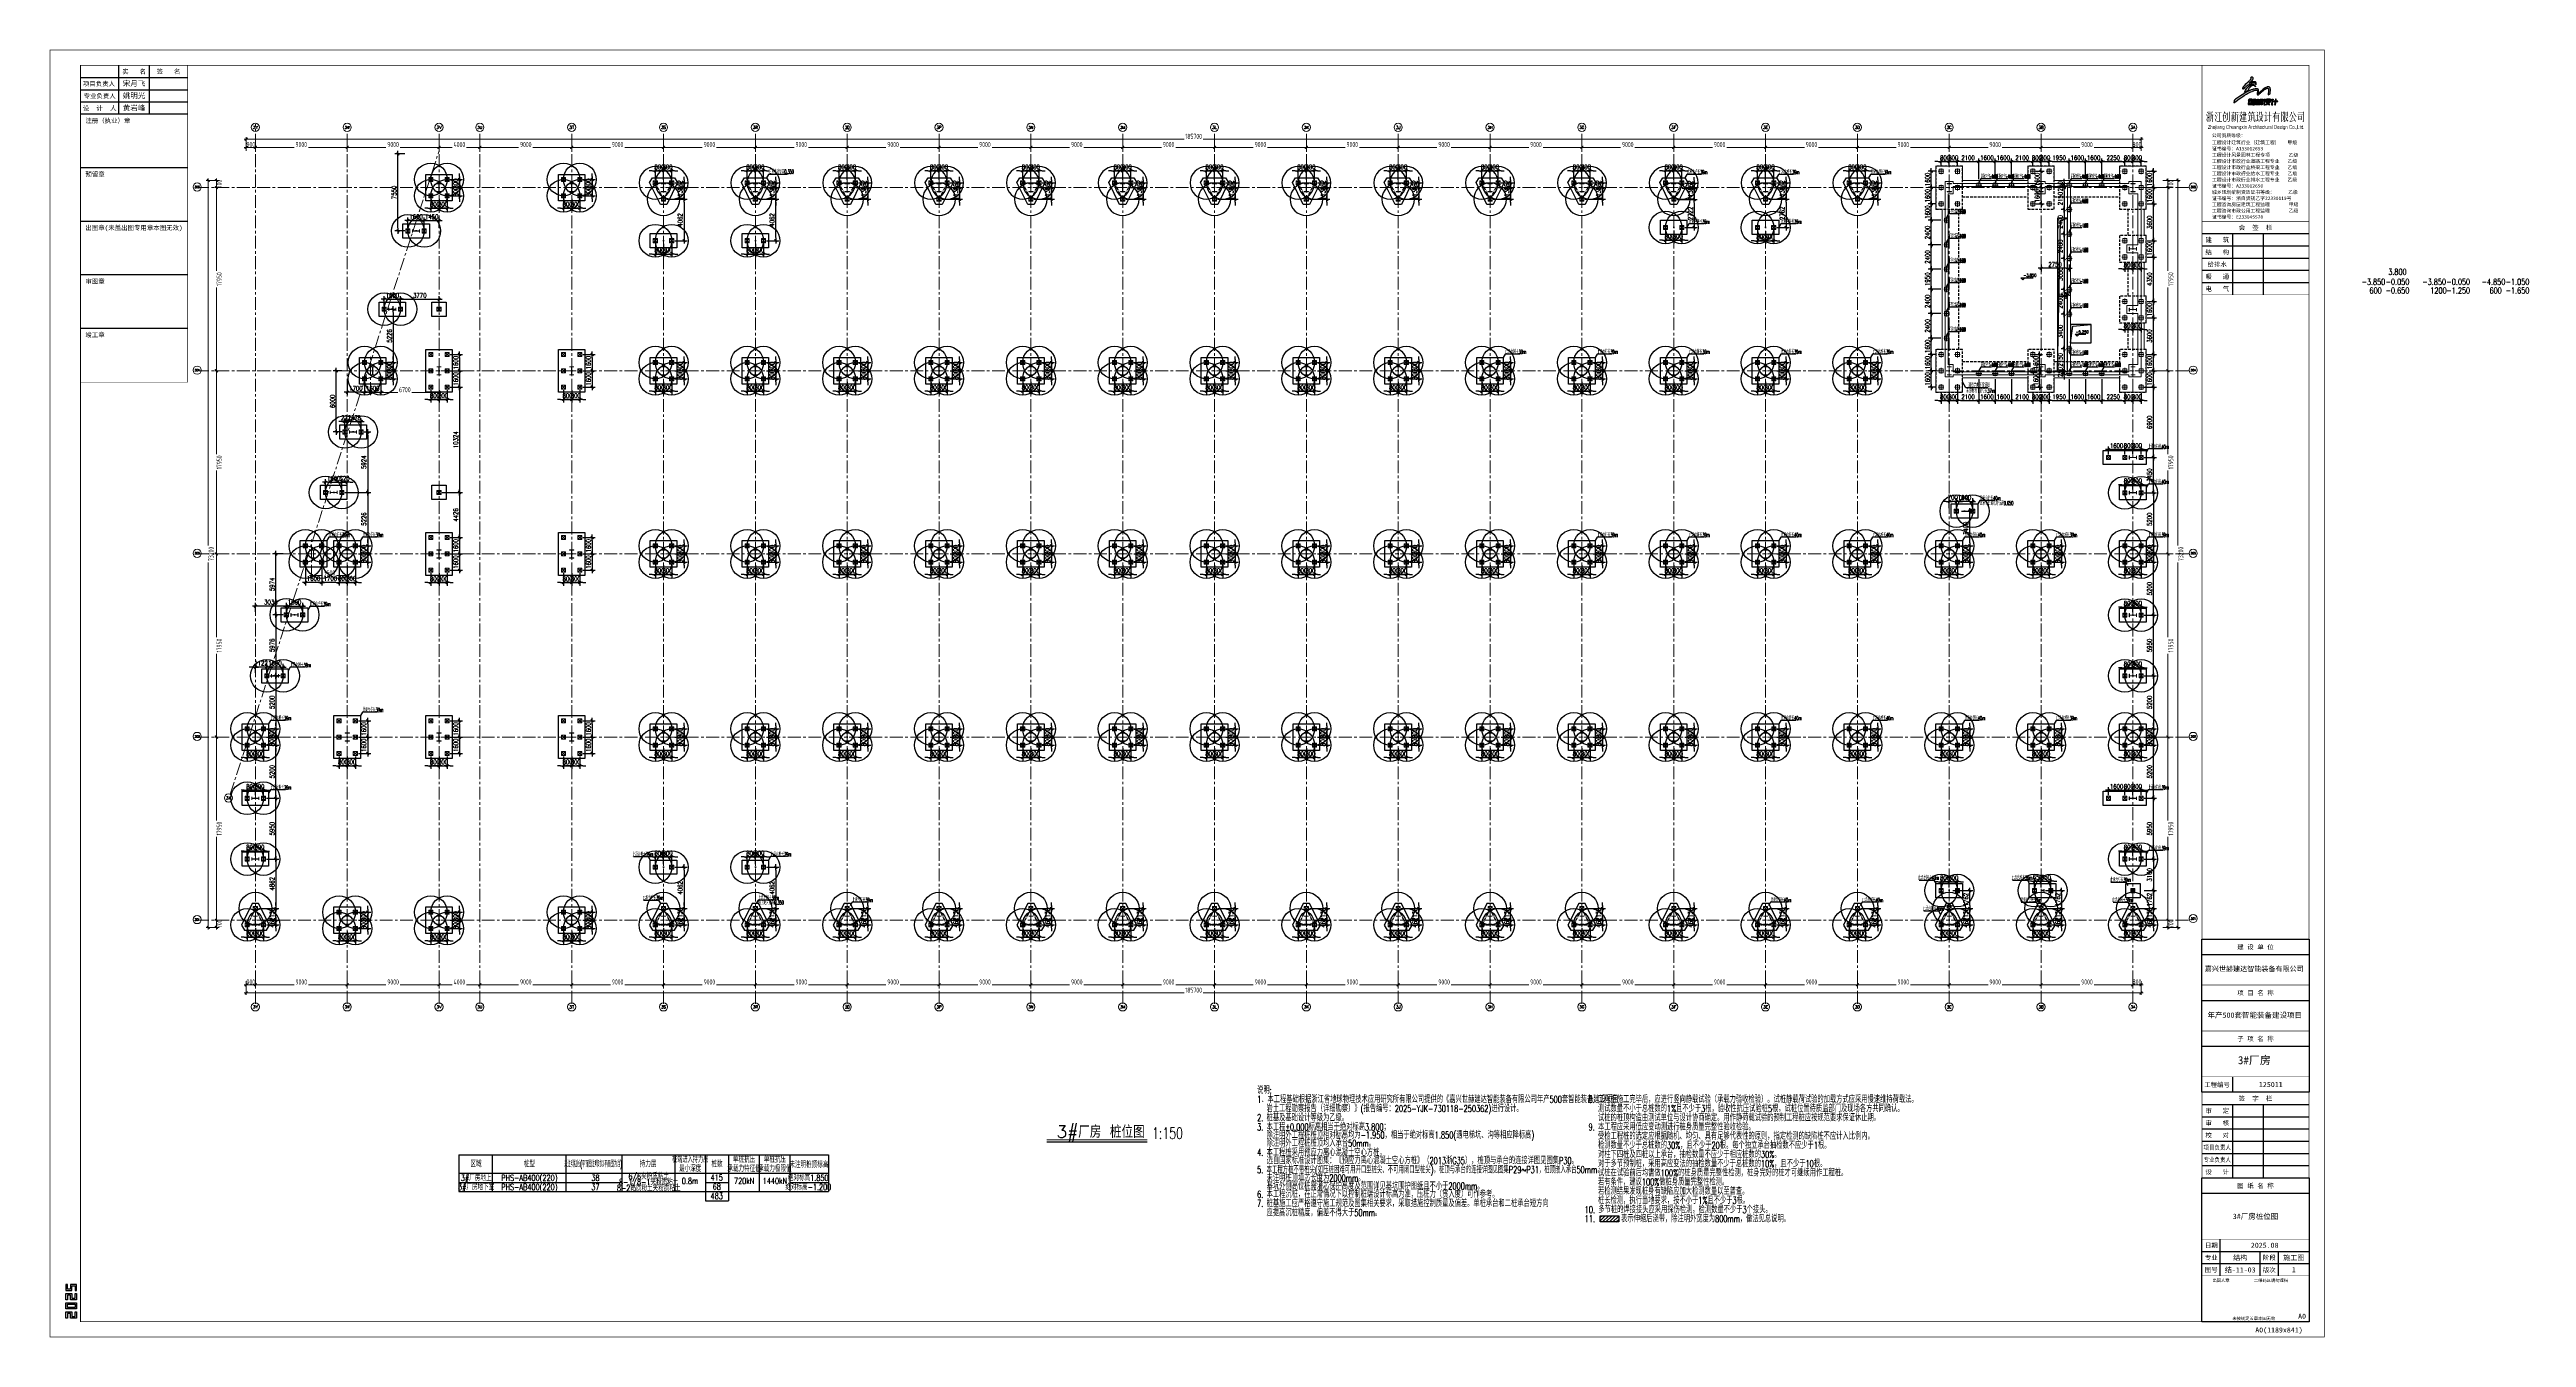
# Model space of a CAD drawing. Extents: x -1201378 to 2367219, y -619313 to 244905.
# Drawn here: x -887929 to -645188, y -296140 to -169915 of the extents above; entities that cross this region are included whole.
import ezdxf
from ezdxf.enums import TextEntityAlignment as Align

# ---------------------------------------------------------------- set-up
doc = ezdxf.new("R2010")
doc.units = 0
doc.header["$LTSCALE"] = 1000
doc.linetypes.add('CENTER', pattern=[2, 1.25, -0.25, 0.25, -0.25])
doc.linetypes.add('HIDDEN', pattern=[0.375, 0.25, -0.125])
doc.layers.get('0').update_dxf_attribs({"linetype": 'CONTINUOUS'})
doc.layers.get('Defpoints').update_dxf_attribs({"linetype": 'CONTINUOUS'})
for name, color, linetype in [('0-cxFrame', 155, 'CONTINUOUS'), ('A-WINDOW', 140, 'CONTINUOUS'), ('qianming', 155, 'CONTINUOUS'), ('S-BG', 131, 'CONTINUOUS'), ('S-CT1', 42, 'HIDDEN'), ('S-DIMZ', 115, 'CONTINUOUS'), ('S-DOTE1', 140, 'CENTER'), ('S-HATCH1-W', 252, 'CONTINUOUS'), ('S-SGJ', 21, 'CONTINUOUS'), ('S-SHAPE', 51, 'CONTINUOUS'), ('S-SS', 111, 'CONTINUOUS'), ('S-TEXT', 21, 'CONTINUOUS'), ('建-文字', 7, 'CONTINUOUS')]:
    doc.layers.add(name, color=color, linetype=linetype)
for name, color, linetype, lineweight in [('0-cxText', 131, 'CONTINUOUS', 25), ('S-axis', 111, 'CONTINUOUS', 0), ('S-col', 2, 'CONTINUOUS', 0), ('S-ct', 2, 'CONTINUOUS', 0), ('S-dote', 5, 'CENTER', 0), ('S-zhuang', 1, 'CONTINUOUS', 0)]:
    doc.layers.add(name, color=color, linetype=linetype, lineweight=lineweight)
doc.styles.add('_TCH_AXIS', font='COMPLEX', dxfattribs={"bigfont": 'GBCBIG'})
doc.styles.add('cx_biaoti', font='')
doc.styles.add('cx_tuming', font='simhei.ttf')
doc.styles.add('cx_tuqian1', font='')
doc.styles.add('SS1', font='tj-romans1.shx', dxfattribs={"width": 0.7, "bigfont": 'tj-hztxt1.shx'})
doc.styles.add('TKZ1', font='tjromant.shx', dxfattribs={"width": 0.7, "bigfont": 'tjhts.shx'})
doc.styles.add('TSSD_Dimension', font='tssdeng.shx', dxfattribs={"width": 0.7, "bigfont": 'hztxt.shx'})
doc.styles.add('图框宋体', font='', dxfattribs={"width": 0.75})
doc.styles.add('黑体', font='simhei.ttf', dxfattribs={"width": 0.8})
doc.styles.get('cx_biaoti').set_extended_font_data('SimSun')
doc.styles.get('cx_tuqian1').set_extended_font_data('SimSun')
doc.styles.get('图框宋体').set_extended_font_data('SimSun')
doc.dimstyles.new('S-150-ARCHI', dxfattribs={"dimscale": 150, "dimtxt": 3, "dimasz": 2, "dimexe": 2, "dimexo": 2, "dimgap": 1, "dimtad": 1, "dimdec": 0, "dimzin": 0, "dimdsep": 46, "dimtxsty": 'SS1', "dimblk1": 'TT', "dimblk2": 'TT', "dimsah": 1, "dimcen": 1, "dimclrd": 256, "dimclre": 256, "dimclrt": 256, "dimadec": 0, "dimazin": 0, "dimtfac": 1, "dimtdec": 0, "dimtix": 1, "dimtmove": 2, "dimatfit": 0, "dimldrblk": 'TT', "dimfxl": 2, "dimtolj": 1, "dimtzin": 0, "dimarcsym": 0})
doc.dimstyles.new('TSSD_200_200', dxfattribs={"dimtxt": 500, "dimasz": 200, "dimexe": 200, "dimexo": 500, "dimgap": 200, "dimtad": 1, "dimdec": 0, "dimzin": 0, "dimdsep": 46, "dimtxsty": 'TSSD_Dimension', "dimblk": 'ARCHTICK', "dimcen": 0, "dimdle": 200, "dimclrt": 7, "dimadec": 0, "dimazin": 0, "dimtfac": 1, "dimtdec": 0, "dimtix": 1, "dimtmove": 2, "dimatfit": 3, "dimfxl": 1, "dimtolj": 1, "dimtzin": 0, "dimarcsym": 0})

# ---------------------------------------------------------------- blocks, each defined once
blk = doc.blocks.new('w42343243')
at = {"layer": 'S-col'}
blk.add_lwpolyline([(-165069, 621020), (-164639, 621020), (-164639, 621002), (-164848, 621002), (-164848, 620238), (-164639, 620238), (-164639, 620220), (-165069, 620220), (-165069, 620238), (-164860, 620238), (-164860, 621002), (-165069, 621002)], close=True, dxfattribs=at)
blk = doc.blocks.new('42343')
at = {"layer": 'A-WINDOW'}
for p in [(-130000, 100), (-117000, 100), (-108000, 100), (-99000, 100), (-90000, 100), (-81000, 100), (-72000, 100), (-63000, 100), (-54000, 100), (-45000, 100), (-36000, 100), (-27000, 100), (-18000, 100), (-9000, 100), (0, 100), (9000, 100), (18000, 100), (27000, 100), (36000, 100), (-136500, -17850), (-130000, -17850), (-117000, -17850), (-108000, -17850), (-99000, -17850), (-90000, -17850), (-81000, -17850), (-72000, -17850), (-63000, -17850), (-54000, -17850), (-45000, -17850), (-36000, -17850), (-27000, -17850), (-18000, -17850), (-9000, -17850), (0, -17850), (9000, -17850), (18000, -17850), (27000, -17850), (36000, -17850), (-142300, -35800), (-139000, -35800), (-130000, -35800), (-117000, -35800), (-108000, -35800), (-99000, -35800), (-90000, -35800), (-81000, -35800), (-72000, -35800), (-63000, -35800), (-54000, -35800), (-45000, -35800), (-36000, -35800), (-27000, -35800), (-18000, -35800), (-9000, -35800), (0, -35800), (9000, -35800), (18000, -35800), (27000, -35800), (36000, -35800), (-148000, -53750), (-139000, -53750), (-130000, -53750), (-117000, -53750), (-108000, -53750), (-99000, -53750), (-90000, -53750), (-81000, -53750), (-72000, -53750), (-63000, -53750), (-54000, -53750), (-45000, -53750), (-36000, -53750), (-27000, -53750), (-18000, -53750), (-9000, -53750), (0, -53750), (9000, -53750), (18000, -53750), (27000, -53750), (36000, -53750), (-148000, -71700), (-139000, -71700), (-130000, -71700), (-117000, -71700), (-108000, -71700), (-99000, -71700), (-90000, -71700), (-81000, -71700), (-72000, -71700), (-63000, -71700), (-54000, -71700), (-45000, -71700), (-36000, -71700), (-27000, -71700), (-18000, -71700), (-9000, -71700), (0, -71700), (9000, -71700), (18000, -71700), (27000, -71700), (36000, -71700)]:
    blk.add_blockref('w42343243', p, dxfattribs=at)
blk = doc.blocks.new('_ArchTick')
at = {"color": 0, "linetype": 'ByBlock', "const_width": 0.5}
blk.add_lwpolyline([(-0.7, -0.7), (0.7, 0.7)], dxfattribs=at)
blk = doc.blocks.new('*D486')
at = {"layer": 'Defpoints', "color": 0, "transparency": 16777216}
for p in [(-268658, -360718), (-267758, -360718), (-267758, -361576)]:
    blk.add_point(p, dxfattribs=at)
at = {"layer": 'S-axis', "color": 0, "lineweight": -2, "transparency": 16777216}
for p, q in [((-268858, -361576), (-267558, -361576)), ((-268658, -361218), (-268658, -361776)), ((-267758, -361218), (-267758, -361776))]:
    blk.add_line(p, q, dxfattribs=at)
at = {"layer": 'S-axis', "color": 0, "lineweight": -2, "transparency": 16777216, "xscale": 200, "yscale": 200, "zscale": 200, "rotation": 180}
blk.add_blockref('_ArchTick', (-268658, -361576), dxfattribs=at)
at = {"layer": 'S-axis', "color": 0, "lineweight": -2, "transparency": 16777216, "xscale": 200, "yscale": 200, "zscale": 200}
blk.add_blockref('_ArchTick', (-267758, -361576), dxfattribs=at)
at = {"layer": 'S-axis', "color": 7, "transparency": 16777216, "insert": (-268208, -361301), "char_height": 500, "attachment_point": 5, "style": 'TSSD_Dimension'}
blk.add_mtext('\\A1;900', dxfattribs=at)
blk = doc.blocks.new('*D487')
at = {"layer": 'Defpoints', "color": 0, "transparency": 16777216}
for p in [(-267758, -360718), (-258758, -360718), (-258758, -361576)]:
    blk.add_point(p, dxfattribs=at)
at = {"layer": 'S-axis', "color": 0, "lineweight": -2, "transparency": 16777216}
for p, q in [((-267958, -361576), (-263957, -361576)), ((-267758, -361218), (-267758, -361776)), ((-258558, -361576), (-262560, -361576)), ((-258758, -361218), (-258758, -361776))]:
    blk.add_line(p, q, dxfattribs=at)
at = {"layer": 'S-axis', "color": 0, "lineweight": -2, "transparency": 16777216, "xscale": 200, "yscale": 200, "zscale": 200, "rotation": 180}
blk.add_blockref('_ArchTick', (-267758, -361576), dxfattribs=at)
at = {"layer": 'S-axis', "color": 0, "lineweight": -2, "transparency": 16777216, "xscale": 200, "yscale": 200, "zscale": 200}
blk.add_blockref('_ArchTick', (-258758, -361576), dxfattribs=at)
at = {"layer": 'S-axis', "color": 7, "transparency": 16777216, "insert": (-263258, -361301), "char_height": 500, "attachment_point": 5, "style": 'TSSD_Dimension'}
blk.add_mtext('\\A1;9000', dxfattribs=at)
blk = doc.blocks.new('*D488')
at = {"layer": 'Defpoints', "color": 0, "transparency": 16777216}
for p in [(-258758, -360718), (-249758, -360718), (-249758, -361576)]:
    blk.add_point(p, dxfattribs=at)
at = {"layer": 'S-axis', "color": 0, "lineweight": -2, "transparency": 16777216}
for p, q in [((-258958, -361576), (-254957, -361576)), ((-258758, -361218), (-258758, -361776)), ((-249558, -361576), (-253560, -361576)), ((-249758, -361218), (-249758, -361776))]:
    blk.add_line(p, q, dxfattribs=at)
at = {"layer": 'S-axis', "color": 0, "lineweight": -2, "transparency": 16777216, "xscale": 200, "yscale": 200, "zscale": 200, "rotation": 180}
blk.add_blockref('_ArchTick', (-258758, -361576), dxfattribs=at)
at = {"layer": 'S-axis', "color": 0, "lineweight": -2, "transparency": 16777216, "xscale": 200, "yscale": 200, "zscale": 200}
blk.add_blockref('_ArchTick', (-249758, -361576), dxfattribs=at)
at = {"layer": 'S-axis', "color": 7, "transparency": 16777216, "insert": (-254258, -361301), "char_height": 500, "attachment_point": 5, "style": 'TSSD_Dimension'}
blk.add_mtext('\\A1;9000', dxfattribs=at)
blk = doc.blocks.new('*D489')
at = {"layer": 'Defpoints', "color": 0, "transparency": 16777216}
for p in [(-249758, -360718), (-245758, -360718), (-245758, -361576)]:
    blk.add_point(p, dxfattribs=at)
at = {"layer": 'S-axis', "color": 0, "lineweight": -2, "transparency": 16777216}
for p, q in [((-249958, -361576), (-248457, -361576)), ((-249758, -361218), (-249758, -361776)), ((-245558, -361576), (-247060, -361576)), ((-245758, -361218), (-245758, -361776))]:
    blk.add_line(p, q, dxfattribs=at)
at = {"layer": 'S-axis', "color": 0, "lineweight": -2, "transparency": 16777216, "xscale": 200, "yscale": 200, "zscale": 200, "rotation": 180}
blk.add_blockref('_ArchTick', (-249758, -361576), dxfattribs=at)
at = {"layer": 'S-axis', "color": 0, "lineweight": -2, "transparency": 16777216, "xscale": 200, "yscale": 200, "zscale": 200}
blk.add_blockref('_ArchTick', (-245758, -361576), dxfattribs=at)
at = {"layer": 'S-axis', "color": 7, "transparency": 16777216, "insert": (-247758, -361301), "char_height": 500, "attachment_point": 5, "style": 'TSSD_Dimension'}
blk.add_mtext('\\A1;4000', dxfattribs=at)
blk = doc.blocks.new('*D490')
at = {"layer": 'Defpoints', "color": 0, "transparency": 16777216}
for p in [(-245758, -360718), (-236758, -360718), (-236758, -361576)]:
    blk.add_point(p, dxfattribs=at)
at = {"layer": 'S-axis', "color": 0, "lineweight": -2, "transparency": 16777216}
for p, q in [((-245958, -361576), (-241957, -361576)), ((-245758, -361218), (-245758, -361776)), ((-236558, -361576), (-240560, -361576)), ((-236758, -361218), (-236758, -361776))]:
    blk.add_line(p, q, dxfattribs=at)
at = {"layer": 'S-axis', "color": 0, "lineweight": -2, "transparency": 16777216, "xscale": 200, "yscale": 200, "zscale": 200, "rotation": 180}
blk.add_blockref('_ArchTick', (-245758, -361576), dxfattribs=at)
at = {"layer": 'S-axis', "color": 0, "lineweight": -2, "transparency": 16777216, "xscale": 200, "yscale": 200, "zscale": 200}
blk.add_blockref('_ArchTick', (-236758, -361576), dxfattribs=at)
at = {"layer": 'S-axis', "color": 7, "transparency": 16777216, "insert": (-241258, -361301), "char_height": 500, "attachment_point": 5, "style": 'TSSD_Dimension'}
blk.add_mtext('\\A1;9000', dxfattribs=at)
blk = doc.blocks.new('*D491')
at = {"layer": 'Defpoints', "color": 0, "transparency": 16777216}
for p in [(-236758, -360718), (-227758, -360718), (-227758, -361576)]:
    blk.add_point(p, dxfattribs=at)
at = {"layer": 'S-axis', "color": 0, "lineweight": -2, "transparency": 16777216}
for p, q in [((-236958, -361576), (-232957, -361576)), ((-236758, -361218), (-236758, -361776)), ((-227558, -361576), (-231560, -361576)), ((-227758, -361218), (-227758, -361776))]:
    blk.add_line(p, q, dxfattribs=at)
at = {"layer": 'S-axis', "color": 0, "lineweight": -2, "transparency": 16777216, "xscale": 200, "yscale": 200, "zscale": 200, "rotation": 180}
blk.add_blockref('_ArchTick', (-236758, -361576), dxfattribs=at)
at = {"layer": 'S-axis', "color": 0, "lineweight": -2, "transparency": 16777216, "xscale": 200, "yscale": 200, "zscale": 200}
blk.add_blockref('_ArchTick', (-227758, -361576), dxfattribs=at)
at = {"layer": 'S-axis', "color": 7, "transparency": 16777216, "insert": (-232258, -361301), "char_height": 500, "attachment_point": 5, "style": 'TSSD_Dimension'}
blk.add_mtext('\\A1;9000', dxfattribs=at)
blk = doc.blocks.new('*D492')
at = {"layer": 'Defpoints', "color": 0, "transparency": 16777216}
for p in [(-227758, -360718), (-218758, -360718), (-218758, -361576)]:
    blk.add_point(p, dxfattribs=at)
at = {"layer": 'S-axis', "color": 0, "lineweight": -2, "transparency": 16777216}
for p, q in [((-227958, -361576), (-223957, -361576)), ((-227758, -361218), (-227758, -361776)), ((-218558, -361576), (-222560, -361576)), ((-218758, -361218), (-218758, -361776))]:
    blk.add_line(p, q, dxfattribs=at)
at = {"layer": 'S-axis', "color": 0, "lineweight": -2, "transparency": 16777216, "xscale": 200, "yscale": 200, "zscale": 200, "rotation": 180}
blk.add_blockref('_ArchTick', (-227758, -361576), dxfattribs=at)
at = {"layer": 'S-axis', "color": 0, "lineweight": -2, "transparency": 16777216, "xscale": 200, "yscale": 200, "zscale": 200}
blk.add_blockref('_ArchTick', (-218758, -361576), dxfattribs=at)
at = {"layer": 'S-axis', "color": 7, "transparency": 16777216, "insert": (-223258, -361301), "char_height": 500, "attachment_point": 5, "style": 'TSSD_Dimension'}
blk.add_mtext('\\A1;9000', dxfattribs=at)
blk = doc.blocks.new('*D493')
at = {"layer": 'Defpoints', "color": 0, "transparency": 16777216}
for p in [(-218758, -360718), (-209758, -360718), (-209758, -361576)]:
    blk.add_point(p, dxfattribs=at)
at = {"layer": 'S-axis', "color": 0, "lineweight": -2, "transparency": 16777216}
for p, q in [((-218958, -361576), (-214957, -361576)), ((-218758, -361218), (-218758, -361776)), ((-209558, -361576), (-213560, -361576)), ((-209758, -361218), (-209758, -361776))]:
    blk.add_line(p, q, dxfattribs=at)
at = {"layer": 'S-axis', "color": 0, "lineweight": -2, "transparency": 16777216, "xscale": 200, "yscale": 200, "zscale": 200, "rotation": 180}
blk.add_blockref('_ArchTick', (-218758, -361576), dxfattribs=at)
at = {"layer": 'S-axis', "color": 0, "lineweight": -2, "transparency": 16777216, "xscale": 200, "yscale": 200, "zscale": 200}
blk.add_blockref('_ArchTick', (-209758, -361576), dxfattribs=at)
at = {"layer": 'S-axis', "color": 7, "transparency": 16777216, "insert": (-214258, -361301), "char_height": 500, "attachment_point": 5, "style": 'TSSD_Dimension'}
blk.add_mtext('\\A1;9000', dxfattribs=at)
blk = doc.blocks.new('*D494')
at = {"layer": 'Defpoints', "color": 0, "transparency": 16777216}
for p in [(-209758, -360718), (-200758, -360718), (-200758, -361576)]:
    blk.add_point(p, dxfattribs=at)
at = {"layer": 'S-axis', "color": 0, "lineweight": -2, "transparency": 16777216}
for p, q in [((-209958, -361576), (-205957, -361576)), ((-209758, -361218), (-209758, -361776)), ((-200558, -361576), (-204560, -361576)), ((-200758, -361218), (-200758, -361776))]:
    blk.add_line(p, q, dxfattribs=at)
at = {"layer": 'S-axis', "color": 0, "lineweight": -2, "transparency": 16777216, "xscale": 200, "yscale": 200, "zscale": 200, "rotation": 180}
blk.add_blockref('_ArchTick', (-209758, -361576), dxfattribs=at)
at = {"layer": 'S-axis', "color": 0, "lineweight": -2, "transparency": 16777216, "xscale": 200, "yscale": 200, "zscale": 200}
blk.add_blockref('_ArchTick', (-200758, -361576), dxfattribs=at)
at = {"layer": 'S-axis', "color": 7, "transparency": 16777216, "insert": (-205258, -361301), "char_height": 500, "attachment_point": 5, "style": 'TSSD_Dimension'}
blk.add_mtext('\\A1;9000', dxfattribs=at)
blk = doc.blocks.new('*D495')
at = {"layer": 'Defpoints', "color": 0, "transparency": 16777216}
for p in [(-200758, -360718), (-191758, -360718), (-191758, -361576)]:
    blk.add_point(p, dxfattribs=at)
at = {"layer": 'S-axis', "color": 0, "lineweight": -2, "transparency": 16777216}
for p, q in [((-200958, -361576), (-196957, -361576)), ((-200758, -361218), (-200758, -361776)), ((-191558, -361576), (-195560, -361576)), ((-191758, -361218), (-191758, -361776))]:
    blk.add_line(p, q, dxfattribs=at)
at = {"layer": 'S-axis', "color": 0, "lineweight": -2, "transparency": 16777216, "xscale": 200, "yscale": 200, "zscale": 200, "rotation": 180}
blk.add_blockref('_ArchTick', (-200758, -361576), dxfattribs=at)
at = {"layer": 'S-axis', "color": 0, "lineweight": -2, "transparency": 16777216, "xscale": 200, "yscale": 200, "zscale": 200}
blk.add_blockref('_ArchTick', (-191758, -361576), dxfattribs=at)
at = {"layer": 'S-axis', "color": 7, "transparency": 16777216, "insert": (-196258, -361301), "char_height": 500, "attachment_point": 5, "style": 'TSSD_Dimension'}
blk.add_mtext('\\A1;9000', dxfattribs=at)
blk = doc.blocks.new('*D496')
at = {"layer": 'Defpoints', "color": 0, "transparency": 16777216}
for p in [(-191758, -360718), (-182758, -360718), (-182758, -361576)]:
    blk.add_point(p, dxfattribs=at)
at = {"layer": 'S-axis', "color": 0, "lineweight": -2, "transparency": 16777216}
for p, q in [((-191958, -361576), (-187957, -361576)), ((-191758, -361218), (-191758, -361776)), ((-182558, -361576), (-186560, -361576)), ((-182758, -361218), (-182758, -361776))]:
    blk.add_line(p, q, dxfattribs=at)
at = {"layer": 'S-axis', "color": 0, "lineweight": -2, "transparency": 16777216, "xscale": 200, "yscale": 200, "zscale": 200, "rotation": 180}
blk.add_blockref('_ArchTick', (-191758, -361576), dxfattribs=at)
at = {"layer": 'S-axis', "color": 0, "lineweight": -2, "transparency": 16777216, "xscale": 200, "yscale": 200, "zscale": 200}
blk.add_blockref('_ArchTick', (-182758, -361576), dxfattribs=at)
at = {"layer": 'S-axis', "color": 7, "transparency": 16777216, "insert": (-187258, -361301), "char_height": 500, "attachment_point": 5, "style": 'TSSD_Dimension'}
blk.add_mtext('\\A1;9000', dxfattribs=at)
blk = doc.blocks.new('*D497')
at = {"layer": 'Defpoints', "color": 0, "transparency": 16777216}
for p in [(-182758, -360718), (-173758, -360718), (-173758, -361576)]:
    blk.add_point(p, dxfattribs=at)
at = {"layer": 'S-axis', "color": 0, "lineweight": -2, "transparency": 16777216}
for p, q in [((-182958, -361576), (-178957, -361576)), ((-182758, -361218), (-182758, -361776)), ((-173558, -361576), (-177560, -361576)), ((-173758, -361218), (-173758, -361776))]:
    blk.add_line(p, q, dxfattribs=at)
at = {"layer": 'S-axis', "color": 0, "lineweight": -2, "transparency": 16777216, "xscale": 200, "yscale": 200, "zscale": 200, "rotation": 180}
blk.add_blockref('_ArchTick', (-182758, -361576), dxfattribs=at)
at = {"layer": 'S-axis', "color": 0, "lineweight": -2, "transparency": 16777216, "xscale": 200, "yscale": 200, "zscale": 200}
blk.add_blockref('_ArchTick', (-173758, -361576), dxfattribs=at)
at = {"layer": 'S-axis', "color": 7, "transparency": 16777216, "insert": (-178258, -361301), "char_height": 500, "attachment_point": 5, "style": 'TSSD_Dimension'}
blk.add_mtext('\\A1;9000', dxfattribs=at)
blk = doc.blocks.new('*D498')
at = {"layer": 'Defpoints', "color": 0, "transparency": 16777216}
for p in [(-173758, -360718), (-164758, -360718), (-164758, -361576)]:
    blk.add_point(p, dxfattribs=at)
at = {"layer": 'S-axis', "color": 0, "lineweight": -2, "transparency": 16777216}
for p, q in [((-173958, -361576), (-169957, -361576)), ((-173758, -361218), (-173758, -361776)), ((-164558, -361576), (-168560, -361576)), ((-164758, -361218), (-164758, -361776))]:
    blk.add_line(p, q, dxfattribs=at)
at = {"layer": 'S-axis', "color": 0, "lineweight": -2, "transparency": 16777216, "xscale": 200, "yscale": 200, "zscale": 200, "rotation": 180}
blk.add_blockref('_ArchTick', (-173758, -361576), dxfattribs=at)
at = {"layer": 'S-axis', "color": 0, "lineweight": -2, "transparency": 16777216, "xscale": 200, "yscale": 200, "zscale": 200}
blk.add_blockref('_ArchTick', (-164758, -361576), dxfattribs=at)
at = {"layer": 'S-axis', "color": 7, "transparency": 16777216, "insert": (-169258, -361301), "char_height": 500, "attachment_point": 5, "style": 'TSSD_Dimension'}
blk.add_mtext('\\A1;9000', dxfattribs=at)
blk = doc.blocks.new('*D499')
at = {"layer": 'Defpoints', "color": 0, "transparency": 16777216}
for p in [(-164758, -360718), (-155758, -360718), (-155758, -361576)]:
    blk.add_point(p, dxfattribs=at)
at = {"layer": 'S-axis', "color": 0, "lineweight": -2, "transparency": 16777216}
for p, q in [((-164958, -361576), (-160957, -361576)), ((-164758, -361218), (-164758, -361776)), ((-155558, -361576), (-159560, -361576)), ((-155758, -361218), (-155758, -361776))]:
    blk.add_line(p, q, dxfattribs=at)
at = {"layer": 'S-axis', "color": 0, "lineweight": -2, "transparency": 16777216, "xscale": 200, "yscale": 200, "zscale": 200, "rotation": 180}
blk.add_blockref('_ArchTick', (-164758, -361576), dxfattribs=at)
at = {"layer": 'S-axis', "color": 0, "lineweight": -2, "transparency": 16777216, "xscale": 200, "yscale": 200, "zscale": 200}
blk.add_blockref('_ArchTick', (-155758, -361576), dxfattribs=at)
at = {"layer": 'S-axis', "color": 7, "transparency": 16777216, "insert": (-160258, -361301), "char_height": 500, "attachment_point": 5, "style": 'TSSD_Dimension'}
blk.add_mtext('\\A1;9000', dxfattribs=at)
blk = doc.blocks.new('*D500')
at = {"layer": 'Defpoints', "color": 0, "transparency": 16777216}
for p in [(-155758, -360718), (-146758, -360718), (-146758, -361576)]:
    blk.add_point(p, dxfattribs=at)
at = {"layer": 'S-axis', "color": 0, "lineweight": -2, "transparency": 16777216}
for p, q in [((-155958, -361576), (-151957, -361576)), ((-155758, -361218), (-155758, -361776)), ((-146558, -361576), (-150560, -361576)), ((-146758, -361218), (-146758, -361776))]:
    blk.add_line(p, q, dxfattribs=at)
at = {"layer": 'S-axis', "color": 0, "lineweight": -2, "transparency": 16777216, "xscale": 200, "yscale": 200, "zscale": 200, "rotation": 180}
blk.add_blockref('_ArchTick', (-155758, -361576), dxfattribs=at)
at = {"layer": 'S-axis', "color": 0, "lineweight": -2, "transparency": 16777216, "xscale": 200, "yscale": 200, "zscale": 200}
blk.add_blockref('_ArchTick', (-146758, -361576), dxfattribs=at)
at = {"layer": 'S-axis', "color": 7, "transparency": 16777216, "insert": (-151258, -361301), "char_height": 500, "attachment_point": 5, "style": 'TSSD_Dimension'}
blk.add_mtext('\\A1;9000', dxfattribs=at)
blk = doc.blocks.new('*D501')
at = {"layer": 'Defpoints', "color": 0, "transparency": 16777216}
for p in [(-146758, -360718), (-137758, -360718), (-137758, -361576)]:
    blk.add_point(p, dxfattribs=at)
at = {"layer": 'S-axis', "color": 0, "lineweight": -2, "transparency": 16777216}
for p, q in [((-146958, -361576), (-142957, -361576)), ((-146758, -361218), (-146758, -361776)), ((-137558, -361576), (-141560, -361576)), ((-137758, -361218), (-137758, -361776))]:
    blk.add_line(p, q, dxfattribs=at)
at = {"layer": 'S-axis', "color": 0, "lineweight": -2, "transparency": 16777216, "xscale": 200, "yscale": 200, "zscale": 200, "rotation": 180}
blk.add_blockref('_ArchTick', (-146758, -361576), dxfattribs=at)
at = {"layer": 'S-axis', "color": 0, "lineweight": -2, "transparency": 16777216, "xscale": 200, "yscale": 200, "zscale": 200}
blk.add_blockref('_ArchTick', (-137758, -361576), dxfattribs=at)
at = {"layer": 'S-axis', "color": 7, "transparency": 16777216, "insert": (-142258, -361301), "char_height": 500, "attachment_point": 5, "style": 'TSSD_Dimension'}
blk.add_mtext('\\A1;9000', dxfattribs=at)
blk = doc.blocks.new('*D502')
at = {"layer": 'Defpoints', "color": 0, "transparency": 16777216}
for p in [(-137758, -360718), (-128758, -360718), (-128758, -361576)]:
    blk.add_point(p, dxfattribs=at)
at = {"layer": 'S-axis', "color": 0, "lineweight": -2, "transparency": 16777216}
for p, q in [((-137958, -361576), (-133957, -361576)), ((-137758, -361218), (-137758, -361776)), ((-128558, -361576), (-132560, -361576)), ((-128758, -361218), (-128758, -361776))]:
    blk.add_line(p, q, dxfattribs=at)
at = {"layer": 'S-axis', "color": 0, "lineweight": -2, "transparency": 16777216, "xscale": 200, "yscale": 200, "zscale": 200, "rotation": 180}
blk.add_blockref('_ArchTick', (-137758, -361576), dxfattribs=at)
at = {"layer": 'S-axis', "color": 0, "lineweight": -2, "transparency": 16777216, "xscale": 200, "yscale": 200, "zscale": 200}
blk.add_blockref('_ArchTick', (-128758, -361576), dxfattribs=at)
at = {"layer": 'S-axis', "color": 7, "transparency": 16777216, "insert": (-133258, -361301), "char_height": 500, "attachment_point": 5, "style": 'TSSD_Dimension'}
blk.add_mtext('\\A1;9000', dxfattribs=at)
blk = doc.blocks.new('*D503')
at = {"layer": 'Defpoints', "color": 0, "transparency": 16777216}
for p in [(-128758, -360718), (-119758, -360718), (-119758, -361576)]:
    blk.add_point(p, dxfattribs=at)
at = {"layer": 'S-axis', "color": 0, "lineweight": -2, "transparency": 16777216}
for p, q in [((-128958, -361576), (-124957, -361576)), ((-128758, -361218), (-128758, -361776)), ((-119558, -361576), (-123560, -361576)), ((-119758, -361218), (-119758, -361776))]:
    blk.add_line(p, q, dxfattribs=at)
at = {"layer": 'S-axis', "color": 0, "lineweight": -2, "transparency": 16777216, "xscale": 200, "yscale": 200, "zscale": 200, "rotation": 180}
blk.add_blockref('_ArchTick', (-128758, -361576), dxfattribs=at)
at = {"layer": 'S-axis', "color": 0, "lineweight": -2, "transparency": 16777216, "xscale": 200, "yscale": 200, "zscale": 200}
blk.add_blockref('_ArchTick', (-119758, -361576), dxfattribs=at)
at = {"layer": 'S-axis', "color": 7, "transparency": 16777216, "insert": (-124258, -361301), "char_height": 500, "attachment_point": 5, "style": 'TSSD_Dimension'}
blk.add_mtext('\\A1;9000', dxfattribs=at)
blk = doc.blocks.new('*D504')
at = {"layer": 'Defpoints', "color": 0, "transparency": 16777216}
for p in [(-119758, -360718), (-110758, -360718), (-110758, -361576)]:
    blk.add_point(p, dxfattribs=at)
at = {"layer": 'S-axis', "color": 0, "lineweight": -2, "transparency": 16777216}
for p, q in [((-119958, -361576), (-115957, -361576)), ((-119758, -361218), (-119758, -361776)), ((-110558, -361576), (-114560, -361576)), ((-110758, -361218), (-110758, -361776))]:
    blk.add_line(p, q, dxfattribs=at)
at = {"layer": 'S-axis', "color": 0, "lineweight": -2, "transparency": 16777216, "xscale": 200, "yscale": 200, "zscale": 200, "rotation": 180}
blk.add_blockref('_ArchTick', (-119758, -361576), dxfattribs=at)
at = {"layer": 'S-axis', "color": 0, "lineweight": -2, "transparency": 16777216, "xscale": 200, "yscale": 200, "zscale": 200}
blk.add_blockref('_ArchTick', (-110758, -361576), dxfattribs=at)
at = {"layer": 'S-axis', "color": 7, "transparency": 16777216, "insert": (-115258, -361301), "char_height": 500, "attachment_point": 5, "style": 'TSSD_Dimension'}
blk.add_mtext('\\A1;9000', dxfattribs=at)
blk = doc.blocks.new('*D505')
at = {"layer": 'Defpoints', "color": 0, "transparency": 16777216}
for p in [(-110758, -360718), (-101758, -360718), (-101758, -361576)]:
    blk.add_point(p, dxfattribs=at)
at = {"layer": 'S-axis', "color": 0, "lineweight": -2, "transparency": 16777216}
for p, q in [((-110958, -361576), (-106957, -361576)), ((-110758, -361218), (-110758, -361776)), ((-101558, -361576), (-105560, -361576)), ((-101758, -361218), (-101758, -361776))]:
    blk.add_line(p, q, dxfattribs=at)
at = {"layer": 'S-axis', "color": 0, "lineweight": -2, "transparency": 16777216, "xscale": 200, "yscale": 200, "zscale": 200, "rotation": 180}
blk.add_blockref('_ArchTick', (-110758, -361576), dxfattribs=at)
at = {"layer": 'S-axis', "color": 0, "lineweight": -2, "transparency": 16777216, "xscale": 200, "yscale": 200, "zscale": 200}
blk.add_blockref('_ArchTick', (-101758, -361576), dxfattribs=at)
at = {"layer": 'S-axis', "color": 7, "transparency": 16777216, "insert": (-106258, -361301), "char_height": 500, "attachment_point": 5, "style": 'TSSD_Dimension'}
blk.add_mtext('\\A1;9000', dxfattribs=at)
blk = doc.blocks.new('*D506')
at = {"layer": 'Defpoints', "color": 0, "transparency": 16777216}
for p in [(-101758, -360718), (-92758, -360718), (-92758, -361576)]:
    blk.add_point(p, dxfattribs=at)
at = {"layer": 'S-axis', "color": 0, "lineweight": -2, "transparency": 16777216}
for p, q in [((-101958, -361576), (-97957, -361576)), ((-101758, -361218), (-101758, -361776)), ((-92558, -361576), (-96560, -361576)), ((-92758, -361218), (-92758, -361776))]:
    blk.add_line(p, q, dxfattribs=at)
at = {"layer": 'S-axis', "color": 0, "lineweight": -2, "transparency": 16777216, "xscale": 200, "yscale": 200, "zscale": 200, "rotation": 180}
blk.add_blockref('_ArchTick', (-101758, -361576), dxfattribs=at)
at = {"layer": 'S-axis', "color": 0, "lineweight": -2, "transparency": 16777216, "xscale": 200, "yscale": 200, "zscale": 200}
blk.add_blockref('_ArchTick', (-92758, -361576), dxfattribs=at)
at = {"layer": 'S-axis', "color": 7, "transparency": 16777216, "insert": (-97258, -361301), "char_height": 500, "attachment_point": 5, "style": 'TSSD_Dimension'}
blk.add_mtext('\\A1;9000', dxfattribs=at)
blk = doc.blocks.new('*D507')
at = {"layer": 'Defpoints', "color": 0, "transparency": 16777216}
for p in [(-92758, -360718), (-83758, -360718), (-83758, -361576)]:
    blk.add_point(p, dxfattribs=at)
at = {"layer": 'S-axis', "color": 0, "lineweight": -2, "transparency": 16777216}
for p, q in [((-92958, -361576), (-88957, -361576)), ((-92758, -361218), (-92758, -361776)), ((-83558, -361576), (-87560, -361576)), ((-83758, -361218), (-83758, -361776))]:
    blk.add_line(p, q, dxfattribs=at)
at = {"layer": 'S-axis', "color": 0, "lineweight": -2, "transparency": 16777216, "xscale": 200, "yscale": 200, "zscale": 200, "rotation": 180}
blk.add_blockref('_ArchTick', (-92758, -361576), dxfattribs=at)
at = {"layer": 'S-axis', "color": 0, "lineweight": -2, "transparency": 16777216, "xscale": 200, "yscale": 200, "zscale": 200}
blk.add_blockref('_ArchTick', (-83758, -361576), dxfattribs=at)
at = {"layer": 'S-axis', "color": 7, "transparency": 16777216, "insert": (-88258, -361301), "char_height": 500, "attachment_point": 5, "style": 'TSSD_Dimension'}
blk.add_mtext('\\A1;9000', dxfattribs=at)
blk = doc.blocks.new('*D508')
at = {"layer": 'Defpoints', "color": 0, "transparency": 16777216}
for p in [(-83758, -360718), (-82958, -360718), (-82958, -361576)]:
    blk.add_point(p, dxfattribs=at)
at = {"layer": 'S-axis', "color": 0, "lineweight": -2, "transparency": 16777216}
for p, q in [((-83958, -361576), (-82758, -361576)), ((-83758, -361218), (-83758, -361776)), ((-82958, -361218), (-82958, -361776))]:
    blk.add_line(p, q, dxfattribs=at)
at = {"layer": 'S-axis', "color": 0, "lineweight": -2, "transparency": 16777216, "xscale": 200, "yscale": 200, "zscale": 200, "rotation": 180}
blk.add_blockref('_ArchTick', (-83758, -361576), dxfattribs=at)
at = {"layer": 'S-axis', "color": 0, "lineweight": -2, "transparency": 16777216, "xscale": 200, "yscale": 200, "zscale": 200}
blk.add_blockref('_ArchTick', (-82958, -361576), dxfattribs=at)
at = {"layer": 'S-axis', "color": 7, "transparency": 16777216, "insert": (-83358, -361301), "char_height": 500, "attachment_point": 5, "style": 'TSSD_Dimension'}
blk.add_mtext('\\A1;800', dxfattribs=at)
blk = doc.blocks.new('*D509')
at = {"layer": 'Defpoints', "color": 0, "transparency": 16777216}
for p in [(-81336, -282748), (-81336, -283448), (-80320, -283448)]:
    blk.add_point(p, dxfattribs=at)
at = {"layer": 'S-axis', "color": 0, "lineweight": -2, "transparency": 16777216}
for p, q in [((-80836, -282748), (-80120, -282748)), ((-80836, -283448), (-80120, -283448)), ((-80320, -282548), (-80320, -283648))]:
    blk.add_line(p, q, dxfattribs=at)
at = {"layer": 'S-axis', "color": 0, "lineweight": -2, "transparency": 16777216, "xscale": 200, "yscale": 200, "zscale": 200}
for p, rotation in [((-80320, -282748), 90), ((-80320, -283448), 270)]:
    blk.add_blockref('_ArchTick', p, dxfattribs=dict(at, rotation=rotation))
at = {"layer": 'S-axis', "color": 7, "transparency": 16777216, "insert": (-80045, -283098), "char_height": 500, "attachment_point": 5, "rotation": 90, "style": 'TSSD_Dimension'}
blk.add_mtext('\\A1;700', dxfattribs=at)
blk = doc.blocks.new('*D510')
at = {"layer": 'Defpoints', "color": 0, "transparency": 16777216}
for p in [(-81336, -283448), (-81336, -301398), (-80320, -301398)]:
    blk.add_point(p, dxfattribs=at)
at = {"layer": 'S-axis', "color": 0, "lineweight": -2, "transparency": 16777216}
for p, q in [((-80836, -283448), (-80120, -283448)), ((-80320, -283248), (-80320, -291617)), ((-80320, -301598), (-80320, -293229)), ((-80836, -301398), (-80120, -301398))]:
    blk.add_line(p, q, dxfattribs=at)
at = {"layer": 'S-axis', "color": 0, "lineweight": -2, "transparency": 16777216, "xscale": 200, "yscale": 200, "zscale": 200}
for p, rotation in [((-80320, -283448), 90), ((-80320, -301398), 270)]:
    blk.add_blockref('_ArchTick', p, dxfattribs=dict(at, rotation=rotation))
at = {"layer": 'S-axis', "color": 7, "transparency": 16777216, "insert": (-80045, -292423), "char_height": 500, "attachment_point": 5, "rotation": 90, "style": 'TSSD_Dimension'}
blk.add_mtext('\\A1;17950', dxfattribs=at)
blk = doc.blocks.new('*D511')
at = {"layer": 'Defpoints', "color": 0, "transparency": 16777216}
for p in [(-81336, -301398), (-81336, -319348), (-80320, -319348)]:
    blk.add_point(p, dxfattribs=at)
at = {"layer": 'S-axis', "color": 0, "lineweight": -2, "transparency": 16777216}
for p, q in [((-80836, -301398), (-80120, -301398)), ((-80320, -301198), (-80320, -309567)), ((-80320, -319548), (-80320, -311179)), ((-80836, -319348), (-80120, -319348))]:
    blk.add_line(p, q, dxfattribs=at)
at = {"layer": 'S-axis', "color": 0, "lineweight": -2, "transparency": 16777216, "xscale": 200, "yscale": 200, "zscale": 200}
for p, rotation in [((-80320, -301398), 90), ((-80320, -319348), 270)]:
    blk.add_blockref('_ArchTick', p, dxfattribs=dict(at, rotation=rotation))
at = {"layer": 'S-axis', "color": 7, "transparency": 16777216, "insert": (-80045, -310373), "char_height": 500, "attachment_point": 5, "rotation": 90, "style": 'TSSD_Dimension'}
blk.add_mtext('\\A1;17950', dxfattribs=at)
blk = doc.blocks.new('*D512')
at = {"layer": 'Defpoints', "color": 0, "transparency": 16777216}
for p in [(-81336, -319348), (-81336, -337298), (-80320, -337298)]:
    blk.add_point(p, dxfattribs=at)
at = {"layer": 'S-axis', "color": 0, "lineweight": -2, "transparency": 16777216}
for p, q in [((-80836, -319348), (-80120, -319348)), ((-80320, -319148), (-80320, -327517)), ((-80320, -337498), (-80320, -329129)), ((-80836, -337298), (-80120, -337298))]:
    blk.add_line(p, q, dxfattribs=at)
at = {"layer": 'S-axis', "color": 0, "lineweight": -2, "transparency": 16777216, "xscale": 200, "yscale": 200, "zscale": 200}
for p, rotation in [((-80320, -319348), 90), ((-80320, -337298), 270)]:
    blk.add_blockref('_ArchTick', p, dxfattribs=dict(at, rotation=rotation))
at = {"layer": 'S-axis', "color": 7, "transparency": 16777216, "insert": (-80045, -328323), "char_height": 500, "attachment_point": 5, "rotation": 90, "style": 'TSSD_Dimension'}
blk.add_mtext('\\A1;17950', dxfattribs=at)
blk = doc.blocks.new('*D513')
at = {"layer": 'Defpoints', "color": 0, "transparency": 16777216}
for p in [(-81336, -337298), (-81336, -355248), (-80320, -355248)]:
    blk.add_point(p, dxfattribs=at)
at = {"layer": 'S-axis', "color": 0, "lineweight": -2, "transparency": 16777216}
for p, q in [((-80836, -337298), (-80120, -337298)), ((-80320, -337098), (-80320, -345467)), ((-80320, -355448), (-80320, -347079)), ((-80836, -355248), (-80120, -355248))]:
    blk.add_line(p, q, dxfattribs=at)
at = {"layer": 'S-axis', "color": 0, "lineweight": -2, "transparency": 16777216, "xscale": 200, "yscale": 200, "zscale": 200}
for p, rotation in [((-80320, -337298), 90), ((-80320, -355248), 270)]:
    blk.add_blockref('_ArchTick', p, dxfattribs=dict(at, rotation=rotation))
at = {"layer": 'S-axis', "color": 7, "transparency": 16777216, "insert": (-80045, -346273), "char_height": 500, "attachment_point": 5, "rotation": 90, "style": 'TSSD_Dimension'}
blk.add_mtext('\\A1;17950', dxfattribs=at)
blk = doc.blocks.new('*D514')
at = {"layer": 'Defpoints', "color": 0, "transparency": 16777216}
for p in [(-81336, -355248), (-81336, -355948), (-80320, -355948)]:
    blk.add_point(p, dxfattribs=at)
at = {"layer": 'S-axis', "color": 0, "lineweight": -2, "transparency": 16777216}
for p, q in [((-80836, -355248), (-80120, -355248)), ((-80836, -355948), (-80120, -355948)), ((-80320, -355048), (-80320, -356148))]:
    blk.add_line(p, q, dxfattribs=at)
at = {"layer": 'S-axis', "color": 0, "lineweight": -2, "transparency": 16777216, "xscale": 200, "yscale": 200, "zscale": 200}
for p, rotation in [((-80320, -355248), 90), ((-80320, -355948), 270)]:
    blk.add_blockref('_ArchTick', p, dxfattribs=dict(at, rotation=rotation))
at = {"layer": 'S-axis', "color": 7, "transparency": 16777216, "insert": (-80045, -355598), "char_height": 500, "attachment_point": 5, "rotation": 90, "style": 'TSSD_Dimension'}
blk.add_mtext('\\A1;700', dxfattribs=at)
blk = doc.blocks.new('*D515')
at = {"layer": 'Defpoints', "color": 0, "transparency": 16777216}
for p in [(-271576, -283448), (-270790, -282748), (-270790, -283448)]:
    blk.add_point(p, dxfattribs=at)
at = {"layer": 'S-axis', "color": 0, "lineweight": -2, "transparency": 16777216}
for p, q in [((-271290, -282748), (-271776, -282748)), ((-271290, -283448), (-271776, -283448)), ((-271576, -282548), (-271576, -283648))]:
    blk.add_line(p, q, dxfattribs=at)
at = {"layer": 'S-axis', "color": 0, "lineweight": -2, "transparency": 16777216, "xscale": 200, "yscale": 200, "zscale": 200}
for p, rotation in [((-271576, -282748), 90), ((-271576, -283448), 270)]:
    blk.add_blockref('_ArchTick', p, dxfattribs=dict(at, rotation=rotation))
at = {"layer": 'S-axis', "color": 7, "transparency": 16777216, "insert": (-271301, -283098), "char_height": 500, "attachment_point": 5, "rotation": 90, "style": 'TSSD_Dimension'}
blk.add_mtext('\\A1;700', dxfattribs=at)
blk = doc.blocks.new('*D516')
at = {"layer": 'Defpoints', "color": 0, "transparency": 16777216}
for p in [(-270790, -283448), (-271576, -301398), (-270790, -301398)]:
    blk.add_point(p, dxfattribs=at)
at = {"layer": 'S-axis', "color": 0, "lineweight": -2, "transparency": 16777216}
for p, q in [((-271290, -283448), (-271776, -283448)), ((-271576, -283248), (-271576, -291617)), ((-271576, -301598), (-271576, -293229)), ((-271290, -301398), (-271776, -301398))]:
    blk.add_line(p, q, dxfattribs=at)
at = {"layer": 'S-axis', "color": 0, "lineweight": -2, "transparency": 16777216, "xscale": 200, "yscale": 200, "zscale": 200}
for p, rotation in [((-271576, -283448), 90), ((-271576, -301398), 270)]:
    blk.add_blockref('_ArchTick', p, dxfattribs=dict(at, rotation=rotation))
at = {"layer": 'S-axis', "color": 7, "transparency": 16777216, "insert": (-271301, -292423), "char_height": 500, "attachment_point": 5, "rotation": 90, "style": 'TSSD_Dimension'}
blk.add_mtext('\\A1;17950', dxfattribs=at)
blk = doc.blocks.new('*D517')
at = {"layer": 'Defpoints', "color": 0, "transparency": 16777216}
for p in [(-270790, -301398), (-271576, -319348), (-270790, -319348)]:
    blk.add_point(p, dxfattribs=at)
at = {"layer": 'S-axis', "color": 0, "lineweight": -2, "transparency": 16777216}
for p, q in [((-271290, -301398), (-271776, -301398)), ((-271576, -301198), (-271576, -309567)), ((-271576, -319548), (-271576, -311179)), ((-271290, -319348), (-271776, -319348))]:
    blk.add_line(p, q, dxfattribs=at)
at = {"layer": 'S-axis', "color": 0, "lineweight": -2, "transparency": 16777216, "xscale": 200, "yscale": 200, "zscale": 200}
for p, rotation in [((-271576, -301398), 90), ((-271576, -319348), 270)]:
    blk.add_blockref('_ArchTick', p, dxfattribs=dict(at, rotation=rotation))
at = {"layer": 'S-axis', "color": 7, "transparency": 16777216, "insert": (-271301, -310373), "char_height": 500, "attachment_point": 5, "rotation": 90, "style": 'TSSD_Dimension'}
blk.add_mtext('\\A1;17950', dxfattribs=at)
blk = doc.blocks.new('*D518')
at = {"layer": 'Defpoints', "color": 0, "transparency": 16777216}
for p in [(-270790, -319348), (-271576, -337298), (-270790, -337298)]:
    blk.add_point(p, dxfattribs=at)
at = {"layer": 'S-axis', "color": 0, "lineweight": -2, "transparency": 16777216}
for p, q in [((-271290, -319348), (-271776, -319348)), ((-271576, -319148), (-271576, -327517)), ((-271576, -337498), (-271576, -329129)), ((-271290, -337298), (-271776, -337298))]:
    blk.add_line(p, q, dxfattribs=at)
at = {"layer": 'S-axis', "color": 0, "lineweight": -2, "transparency": 16777216, "xscale": 200, "yscale": 200, "zscale": 200}
for p, rotation in [((-271576, -319348), 90), ((-271576, -337298), 270)]:
    blk.add_blockref('_ArchTick', p, dxfattribs=dict(at, rotation=rotation))
at = {"layer": 'S-axis', "color": 7, "transparency": 16777216, "insert": (-271301, -328323), "char_height": 500, "attachment_point": 5, "rotation": 90, "style": 'TSSD_Dimension'}
blk.add_mtext('\\A1;17950', dxfattribs=at)
blk = doc.blocks.new('*D519')
at = {"layer": 'Defpoints', "color": 0, "transparency": 16777216}
for p in [(-270790, -337298), (-271576, -355248), (-270790, -355248)]:
    blk.add_point(p, dxfattribs=at)
at = {"layer": 'S-axis', "color": 0, "lineweight": -2, "transparency": 16777216}
for p, q in [((-271290, -337298), (-271776, -337298)), ((-271576, -337098), (-271576, -345467)), ((-271576, -355448), (-271576, -347079)), ((-271290, -355248), (-271776, -355248))]:
    blk.add_line(p, q, dxfattribs=at)
at = {"layer": 'S-axis', "color": 0, "lineweight": -2, "transparency": 16777216, "xscale": 200, "yscale": 200, "zscale": 200}
for p, rotation in [((-271576, -337298), 90), ((-271576, -355248), 270)]:
    blk.add_blockref('_ArchTick', p, dxfattribs=dict(at, rotation=rotation))
at = {"layer": 'S-axis', "color": 7, "transparency": 16777216, "insert": (-271301, -346273), "char_height": 500, "attachment_point": 5, "rotation": 90, "style": 'TSSD_Dimension'}
blk.add_mtext('\\A1;17950', dxfattribs=at)
blk = doc.blocks.new('*D520')
at = {"layer": 'Defpoints', "color": 0, "transparency": 16777216}
for p in [(-271576, -355948), (-270790, -355248), (-270790, -355948)]:
    blk.add_point(p, dxfattribs=at)
at = {"layer": 'S-axis', "color": 0, "lineweight": -2, "transparency": 16777216}
for p, q in [((-271290, -355248), (-271776, -355248)), ((-271290, -355948), (-271776, -355948)), ((-271576, -355048), (-271576, -356148))]:
    blk.add_line(p, q, dxfattribs=at)
at = {"layer": 'S-axis', "color": 0, "lineweight": -2, "transparency": 16777216, "xscale": 200, "yscale": 200, "zscale": 200}
for p, rotation in [((-271576, -355248), 90), ((-271576, -355948), 270)]:
    blk.add_blockref('_ArchTick', p, dxfattribs=dict(at, rotation=rotation))
at = {"layer": 'S-axis', "color": 7, "transparency": 16777216, "insert": (-271301, -355598), "char_height": 500, "attachment_point": 5, "rotation": 90, "style": 'TSSD_Dimension'}
blk.add_mtext('\\A1;700', dxfattribs=at)
blk = doc.blocks.new('*D457')
at = {"layer": 'Defpoints', "color": 0, "transparency": 16777216}
for p in [(-81236, -282748), (-81236, -355948), (-79341, -355948)]:
    blk.add_point(p, dxfattribs=at)
at = {"layer": 'S-axis', "color": 0, "lineweight": -2, "transparency": 16777216}
for p, q in [((-80736, -282748), (-79141, -282748)), ((-79341, -282548), (-79341, -318516)), ((-79341, -356148), (-79341, -320181)), ((-80736, -355948), (-79141, -355948))]:
    blk.add_line(p, q, dxfattribs=at)
at = {"layer": 'S-axis', "color": 0, "lineweight": -2, "transparency": 16777216, "xscale": 200, "yscale": 200, "zscale": 200}
for p, rotation in [((-79341, -282748), 90), ((-79341, -355948), 270)]:
    blk.add_blockref('_ArchTick', p, dxfattribs=dict(at, rotation=rotation))
at = {"layer": 'S-axis', "color": 7, "transparency": 16777216, "insert": (-79066, -319348), "char_height": 500, "attachment_point": 5, "rotation": 90, "style": 'TSSD_Dimension'}
blk.add_mtext('\\A1;73200', dxfattribs=at)
blk = doc.blocks.new('*D458')
at = {"layer": 'Defpoints', "color": 0, "transparency": 16777216}
for p in [(-268658, -360818), (-82958, -360818), (-82958, -362376)]:
    blk.add_point(p, dxfattribs=at)
at = {"layer": 'S-axis', "color": 0, "lineweight": -2, "transparency": 16777216}
for p, q in [((-268658, -361318), (-268658, -362576)), ((-82958, -361318), (-82958, -362576)), ((-268858, -362376), (-176749, -362376)), ((-82758, -362376), (-174868, -362376))]:
    blk.add_line(p, q, dxfattribs=at)
at = {"layer": 'S-axis', "color": 0, "lineweight": -2, "transparency": 16777216, "xscale": 200, "yscale": 200, "zscale": 200, "rotation": 180}
blk.add_blockref('_ArchTick', (-268658, -362376), dxfattribs=at)
at = {"layer": 'S-axis', "color": 0, "lineweight": -2, "transparency": 16777216, "xscale": 200, "yscale": 200, "zscale": 200}
blk.add_blockref('_ArchTick', (-82958, -362376), dxfattribs=at)
at = {"layer": 'S-axis', "color": 7, "transparency": 16777216, "insert": (-175808, -362101), "char_height": 500, "attachment_point": 5, "style": 'TSSD_Dimension'}
blk.add_mtext('\\A1;185700', dxfattribs=at)
blk = doc.blocks.new('*D459')
at = {"layer": 'Defpoints', "color": 0, "transparency": 16777216}
for p in [(-270890, -282748), (-272376, -355948), (-270890, -355948)]:
    blk.add_point(p, dxfattribs=at)
at = {"layer": 'S-axis', "color": 0, "lineweight": -2, "transparency": 16777216}
for p, q in [((-271390, -282748), (-272576, -282748)), ((-272376, -282548), (-272376, -318516)), ((-272376, -356148), (-272376, -320181)), ((-271390, -355948), (-272576, -355948))]:
    blk.add_line(p, q, dxfattribs=at)
at = {"layer": 'S-axis', "color": 0, "lineweight": -2, "transparency": 16777216, "xscale": 200, "yscale": 200, "zscale": 200}
for p, rotation in [((-272376, -282748), 90), ((-272376, -355948), 270)]:
    blk.add_blockref('_ArchTick', p, dxfattribs=dict(at, rotation=rotation))
at = {"layer": 'S-axis', "color": 7, "transparency": 16777216, "insert": (-272101, -319348), "char_height": 500, "attachment_point": 5, "rotation": 90, "style": 'TSSD_Dimension'}
blk.add_mtext('\\A1;73200', dxfattribs=at)
blk = doc.blocks.new('*D460')
at = {"layer": 'Defpoints', "color": 0, "transparency": 16777216}
for p in [(-268658, -280358), (-267758, -279500), (-267758, -280358)]:
    blk.add_point(p, dxfattribs=at)
at = {"layer": 'S-axis', "color": 0, "lineweight": -2, "transparency": 16777216}
for p, q in [((-268858, -279500), (-267558, -279500)), ((-268658, -279858), (-268658, -279300)), ((-267758, -279858), (-267758, -279300))]:
    blk.add_line(p, q, dxfattribs=at)
at = {"layer": 'S-axis', "color": 0, "lineweight": -2, "transparency": 16777216, "xscale": 200, "yscale": 200, "zscale": 200, "rotation": 180}
blk.add_blockref('_ArchTick', (-268658, -279500), dxfattribs=at)
at = {"layer": 'S-axis', "color": 0, "lineweight": -2, "transparency": 16777216, "xscale": 200, "yscale": 200, "zscale": 200}
blk.add_blockref('_ArchTick', (-267758, -279500), dxfattribs=at)
at = {"layer": 'S-axis', "color": 7, "transparency": 16777216, "insert": (-268208, -279225), "char_height": 500, "attachment_point": 5, "style": 'TSSD_Dimension'}
blk.add_mtext('\\A1;900', dxfattribs=at)
blk = doc.blocks.new('*D461')
at = {"layer": 'Defpoints', "color": 0, "transparency": 16777216}
for p in [(-267758, -280358), (-258758, -279500), (-258758, -280358)]:
    blk.add_point(p, dxfattribs=at)
at = {"layer": 'S-axis', "color": 0, "lineweight": -2, "transparency": 16777216}
for p, q in [((-267958, -279500), (-263957, -279500)), ((-267758, -279858), (-267758, -279300)), ((-258558, -279500), (-262560, -279500)), ((-258758, -279858), (-258758, -279300))]:
    blk.add_line(p, q, dxfattribs=at)
at = {"layer": 'S-axis', "color": 0, "lineweight": -2, "transparency": 16777216, "xscale": 200, "yscale": 200, "zscale": 200, "rotation": 180}
blk.add_blockref('_ArchTick', (-267758, -279500), dxfattribs=at)
at = {"layer": 'S-axis', "color": 0, "lineweight": -2, "transparency": 16777216, "xscale": 200, "yscale": 200, "zscale": 200}
blk.add_blockref('_ArchTick', (-258758, -279500), dxfattribs=at)
at = {"layer": 'S-axis', "color": 7, "transparency": 16777216, "insert": (-263258, -279225), "char_height": 500, "attachment_point": 5, "style": 'TSSD_Dimension'}
blk.add_mtext('\\A1;9000', dxfattribs=at)
blk = doc.blocks.new('*D462')
at = {"layer": 'Defpoints', "color": 0, "transparency": 16777216}
for p in [(-258758, -280358), (-249758, -279500), (-249758, -280358)]:
    blk.add_point(p, dxfattribs=at)
at = {"layer": 'S-axis', "color": 0, "lineweight": -2, "transparency": 16777216}
for p, q in [((-258958, -279500), (-254957, -279500)), ((-258758, -279858), (-258758, -279300)), ((-249558, -279500), (-253560, -279500)), ((-249758, -279858), (-249758, -279300))]:
    blk.add_line(p, q, dxfattribs=at)
at = {"layer": 'S-axis', "color": 0, "lineweight": -2, "transparency": 16777216, "xscale": 200, "yscale": 200, "zscale": 200, "rotation": 180}
blk.add_blockref('_ArchTick', (-258758, -279500), dxfattribs=at)
at = {"layer": 'S-axis', "color": 0, "lineweight": -2, "transparency": 16777216, "xscale": 200, "yscale": 200, "zscale": 200}
blk.add_blockref('_ArchTick', (-249758, -279500), dxfattribs=at)
at = {"layer": 'S-axis', "color": 7, "transparency": 16777216, "insert": (-254258, -279225), "char_height": 500, "attachment_point": 5, "style": 'TSSD_Dimension'}
blk.add_mtext('\\A1;9000', dxfattribs=at)
blk = doc.blocks.new('*D463')
at = {"layer": 'Defpoints', "color": 0, "transparency": 16777216}
for p in [(-249758, -280358), (-245758, -279500), (-245758, -280358)]:
    blk.add_point(p, dxfattribs=at)
at = {"layer": 'S-axis', "color": 0, "lineweight": -2, "transparency": 16777216}
for p, q in [((-249958, -279500), (-248457, -279500)), ((-249758, -279858), (-249758, -279300)), ((-245558, -279500), (-247060, -279500)), ((-245758, -279858), (-245758, -279300))]:
    blk.add_line(p, q, dxfattribs=at)
at = {"layer": 'S-axis', "color": 0, "lineweight": -2, "transparency": 16777216, "xscale": 200, "yscale": 200, "zscale": 200, "rotation": 180}
blk.add_blockref('_ArchTick', (-249758, -279500), dxfattribs=at)
at = {"layer": 'S-axis', "color": 0, "lineweight": -2, "transparency": 16777216, "xscale": 200, "yscale": 200, "zscale": 200}
blk.add_blockref('_ArchTick', (-245758, -279500), dxfattribs=at)
at = {"layer": 'S-axis', "color": 7, "transparency": 16777216, "insert": (-247758, -279225), "char_height": 500, "attachment_point": 5, "style": 'TSSD_Dimension'}
blk.add_mtext('\\A1;4000', dxfattribs=at)
blk = doc.blocks.new('*D464')
at = {"layer": 'Defpoints', "color": 0, "transparency": 16777216}
for p in [(-245758, -280358), (-236758, -279500), (-236758, -280358)]:
    blk.add_point(p, dxfattribs=at)
at = {"layer": 'S-axis', "color": 0, "lineweight": -2, "transparency": 16777216}
for p, q in [((-245958, -279500), (-241957, -279500)), ((-245758, -279858), (-245758, -279300)), ((-236558, -279500), (-240560, -279500)), ((-236758, -279858), (-236758, -279300))]:
    blk.add_line(p, q, dxfattribs=at)
at = {"layer": 'S-axis', "color": 0, "lineweight": -2, "transparency": 16777216, "xscale": 200, "yscale": 200, "zscale": 200, "rotation": 180}
blk.add_blockref('_ArchTick', (-245758, -279500), dxfattribs=at)
at = {"layer": 'S-axis', "color": 0, "lineweight": -2, "transparency": 16777216, "xscale": 200, "yscale": 200, "zscale": 200}
blk.add_blockref('_ArchTick', (-236758, -279500), dxfattribs=at)
at = {"layer": 'S-axis', "color": 7, "transparency": 16777216, "insert": (-241258, -279225), "char_height": 500, "attachment_point": 5, "style": 'TSSD_Dimension'}
blk.add_mtext('\\A1;9000', dxfattribs=at)
blk = doc.blocks.new('*D465')
at = {"layer": 'Defpoints', "color": 0, "transparency": 16777216}
for p in [(-236758, -280358), (-227758, -279500), (-227758, -280358)]:
    blk.add_point(p, dxfattribs=at)
at = {"layer": 'S-axis', "color": 0, "lineweight": -2, "transparency": 16777216}
for p, q in [((-236958, -279500), (-232957, -279500)), ((-236758, -279858), (-236758, -279300)), ((-227558, -279500), (-231560, -279500)), ((-227758, -279858), (-227758, -279300))]:
    blk.add_line(p, q, dxfattribs=at)
at = {"layer": 'S-axis', "color": 0, "lineweight": -2, "transparency": 16777216, "xscale": 200, "yscale": 200, "zscale": 200, "rotation": 180}
blk.add_blockref('_ArchTick', (-236758, -279500), dxfattribs=at)
at = {"layer": 'S-axis', "color": 0, "lineweight": -2, "transparency": 16777216, "xscale": 200, "yscale": 200, "zscale": 200}
blk.add_blockref('_ArchTick', (-227758, -279500), dxfattribs=at)
at = {"layer": 'S-axis', "color": 7, "transparency": 16777216, "insert": (-232258, -279225), "char_height": 500, "attachment_point": 5, "style": 'TSSD_Dimension'}
blk.add_mtext('\\A1;9000', dxfattribs=at)
blk = doc.blocks.new('*D466')
at = {"layer": 'Defpoints', "color": 0, "transparency": 16777216}
for p in [(-227758, -280358), (-218758, -279500), (-218758, -280358)]:
    blk.add_point(p, dxfattribs=at)
at = {"layer": 'S-axis', "color": 0, "lineweight": -2, "transparency": 16777216}
for p, q in [((-227958, -279500), (-223957, -279500)), ((-227758, -279858), (-227758, -279300)), ((-218558, -279500), (-222560, -279500)), ((-218758, -279858), (-218758, -279300))]:
    blk.add_line(p, q, dxfattribs=at)
at = {"layer": 'S-axis', "color": 0, "lineweight": -2, "transparency": 16777216, "xscale": 200, "yscale": 200, "zscale": 200, "rotation": 180}
blk.add_blockref('_ArchTick', (-227758, -279500), dxfattribs=at)
at = {"layer": 'S-axis', "color": 0, "lineweight": -2, "transparency": 16777216, "xscale": 200, "yscale": 200, "zscale": 200}
blk.add_blockref('_ArchTick', (-218758, -279500), dxfattribs=at)
at = {"layer": 'S-axis', "color": 7, "transparency": 16777216, "insert": (-223258, -279225), "char_height": 500, "attachment_point": 5, "style": 'TSSD_Dimension'}
blk.add_mtext('\\A1;9000', dxfattribs=at)
blk = doc.blocks.new('*D467')
at = {"layer": 'Defpoints', "color": 0, "transparency": 16777216}
for p in [(-218758, -280358), (-209758, -279500), (-209758, -280358)]:
    blk.add_point(p, dxfattribs=at)
at = {"layer": 'S-axis', "color": 0, "lineweight": -2, "transparency": 16777216}
for p, q in [((-218958, -279500), (-214957, -279500)), ((-218758, -279858), (-218758, -279300)), ((-209558, -279500), (-213560, -279500)), ((-209758, -279858), (-209758, -279300))]:
    blk.add_line(p, q, dxfattribs=at)
at = {"layer": 'S-axis', "color": 0, "lineweight": -2, "transparency": 16777216, "xscale": 200, "yscale": 200, "zscale": 200, "rotation": 180}
blk.add_blockref('_ArchTick', (-218758, -279500), dxfattribs=at)
at = {"layer": 'S-axis', "color": 0, "lineweight": -2, "transparency": 16777216, "xscale": 200, "yscale": 200, "zscale": 200}
blk.add_blockref('_ArchTick', (-209758, -279500), dxfattribs=at)
at = {"layer": 'S-axis', "color": 7, "transparency": 16777216, "insert": (-214258, -279225), "char_height": 500, "attachment_point": 5, "style": 'TSSD_Dimension'}
blk.add_mtext('\\A1;9000', dxfattribs=at)
blk = doc.blocks.new('*D468')
at = {"layer": 'Defpoints', "color": 0, "transparency": 16777216}
for p in [(-209758, -280358), (-200758, -279500), (-200758, -280358)]:
    blk.add_point(p, dxfattribs=at)
at = {"layer": 'S-axis', "color": 0, "lineweight": -2, "transparency": 16777216}
for p, q in [((-209958, -279500), (-205957, -279500)), ((-209758, -279858), (-209758, -279300)), ((-200558, -279500), (-204560, -279500)), ((-200758, -279858), (-200758, -279300))]:
    blk.add_line(p, q, dxfattribs=at)
at = {"layer": 'S-axis', "color": 0, "lineweight": -2, "transparency": 16777216, "xscale": 200, "yscale": 200, "zscale": 200, "rotation": 180}
blk.add_blockref('_ArchTick', (-209758, -279500), dxfattribs=at)
at = {"layer": 'S-axis', "color": 0, "lineweight": -2, "transparency": 16777216, "xscale": 200, "yscale": 200, "zscale": 200}
blk.add_blockref('_ArchTick', (-200758, -279500), dxfattribs=at)
at = {"layer": 'S-axis', "color": 7, "transparency": 16777216, "insert": (-205258, -279225), "char_height": 500, "attachment_point": 5, "style": 'TSSD_Dimension'}
blk.add_mtext('\\A1;9000', dxfattribs=at)
blk = doc.blocks.new('*D469')
at = {"layer": 'Defpoints', "color": 0, "transparency": 16777216}
for p in [(-200758, -280358), (-191758, -279500), (-191758, -280358)]:
    blk.add_point(p, dxfattribs=at)
at = {"layer": 'S-axis', "color": 0, "lineweight": -2, "transparency": 16777216}
for p, q in [((-200958, -279500), (-196957, -279500)), ((-200758, -279858), (-200758, -279300)), ((-191558, -279500), (-195560, -279500)), ((-191758, -279858), (-191758, -279300))]:
    blk.add_line(p, q, dxfattribs=at)
at = {"layer": 'S-axis', "color": 0, "lineweight": -2, "transparency": 16777216, "xscale": 200, "yscale": 200, "zscale": 200, "rotation": 180}
blk.add_blockref('_ArchTick', (-200758, -279500), dxfattribs=at)
at = {"layer": 'S-axis', "color": 0, "lineweight": -2, "transparency": 16777216, "xscale": 200, "yscale": 200, "zscale": 200}
blk.add_blockref('_ArchTick', (-191758, -279500), dxfattribs=at)
at = {"layer": 'S-axis', "color": 7, "transparency": 16777216, "insert": (-196258, -279225), "char_height": 500, "attachment_point": 5, "style": 'TSSD_Dimension'}
blk.add_mtext('\\A1;9000', dxfattribs=at)
blk = doc.blocks.new('*D470')
at = {"layer": 'Defpoints', "color": 0, "transparency": 16777216}
for p in [(-191758, -280358), (-182758, -279500), (-182758, -280358)]:
    blk.add_point(p, dxfattribs=at)
at = {"layer": 'S-axis', "color": 0, "lineweight": -2, "transparency": 16777216}
for p, q in [((-191958, -279500), (-187957, -279500)), ((-191758, -279858), (-191758, -279300)), ((-182558, -279500), (-186560, -279500)), ((-182758, -279858), (-182758, -279300))]:
    blk.add_line(p, q, dxfattribs=at)
at = {"layer": 'S-axis', "color": 0, "lineweight": -2, "transparency": 16777216, "xscale": 200, "yscale": 200, "zscale": 200, "rotation": 180}
blk.add_blockref('_ArchTick', (-191758, -279500), dxfattribs=at)
at = {"layer": 'S-axis', "color": 0, "lineweight": -2, "transparency": 16777216, "xscale": 200, "yscale": 200, "zscale": 200}
blk.add_blockref('_ArchTick', (-182758, -279500), dxfattribs=at)
at = {"layer": 'S-axis', "color": 7, "transparency": 16777216, "insert": (-187258, -279225), "char_height": 500, "attachment_point": 5, "style": 'TSSD_Dimension'}
blk.add_mtext('\\A1;9000', dxfattribs=at)
blk = doc.blocks.new('*D471')
at = {"layer": 'Defpoints', "color": 0, "transparency": 16777216}
for p in [(-182758, -280358), (-173758, -279500), (-173758, -280358)]:
    blk.add_point(p, dxfattribs=at)
at = {"layer": 'S-axis', "color": 0, "lineweight": -2, "transparency": 16777216}
for p, q in [((-182958, -279500), (-178957, -279500)), ((-182758, -279858), (-182758, -279300)), ((-173558, -279500), (-177560, -279500)), ((-173758, -279858), (-173758, -279300))]:
    blk.add_line(p, q, dxfattribs=at)
at = {"layer": 'S-axis', "color": 0, "lineweight": -2, "transparency": 16777216, "xscale": 200, "yscale": 200, "zscale": 200, "rotation": 180}
blk.add_blockref('_ArchTick', (-182758, -279500), dxfattribs=at)
at = {"layer": 'S-axis', "color": 0, "lineweight": -2, "transparency": 16777216, "xscale": 200, "yscale": 200, "zscale": 200}
blk.add_blockref('_ArchTick', (-173758, -279500), dxfattribs=at)
at = {"layer": 'S-axis', "color": 7, "transparency": 16777216, "insert": (-178258, -279225), "char_height": 500, "attachment_point": 5, "style": 'TSSD_Dimension'}
blk.add_mtext('\\A1;9000', dxfattribs=at)
blk = doc.blocks.new('*D472')
at = {"layer": 'Defpoints', "color": 0, "transparency": 16777216}
for p in [(-173758, -280358), (-164758, -279500), (-164758, -280358)]:
    blk.add_point(p, dxfattribs=at)
at = {"layer": 'S-axis', "color": 0, "lineweight": -2, "transparency": 16777216}
for p, q in [((-173958, -279500), (-169957, -279500)), ((-173758, -279858), (-173758, -279300)), ((-164558, -279500), (-168560, -279500)), ((-164758, -279858), (-164758, -279300))]:
    blk.add_line(p, q, dxfattribs=at)
at = {"layer": 'S-axis', "color": 0, "lineweight": -2, "transparency": 16777216, "xscale": 200, "yscale": 200, "zscale": 200, "rotation": 180}
blk.add_blockref('_ArchTick', (-173758, -279500), dxfattribs=at)
at = {"layer": 'S-axis', "color": 0, "lineweight": -2, "transparency": 16777216, "xscale": 200, "yscale": 200, "zscale": 200}
blk.add_blockref('_ArchTick', (-164758, -279500), dxfattribs=at)
at = {"layer": 'S-axis', "color": 7, "transparency": 16777216, "insert": (-169258, -279225), "char_height": 500, "attachment_point": 5, "style": 'TSSD_Dimension'}
blk.add_mtext('\\A1;9000', dxfattribs=at)
blk = doc.blocks.new('*D473')
at = {"layer": 'Defpoints', "color": 0, "transparency": 16777216}
for p in [(-164758, -280358), (-155758, -279500), (-155758, -280358)]:
    blk.add_point(p, dxfattribs=at)
at = {"layer": 'S-axis', "color": 0, "lineweight": -2, "transparency": 16777216}
for p, q in [((-164958, -279500), (-160957, -279500)), ((-164758, -279858), (-164758, -279300)), ((-155558, -279500), (-159560, -279500)), ((-155758, -279858), (-155758, -279300))]:
    blk.add_line(p, q, dxfattribs=at)
at = {"layer": 'S-axis', "color": 0, "lineweight": -2, "transparency": 16777216, "xscale": 200, "yscale": 200, "zscale": 200, "rotation": 180}
blk.add_blockref('_ArchTick', (-164758, -279500), dxfattribs=at)
at = {"layer": 'S-axis', "color": 0, "lineweight": -2, "transparency": 16777216, "xscale": 200, "yscale": 200, "zscale": 200}
blk.add_blockref('_ArchTick', (-155758, -279500), dxfattribs=at)
at = {"layer": 'S-axis', "color": 7, "transparency": 16777216, "insert": (-160258, -279225), "char_height": 500, "attachment_point": 5, "style": 'TSSD_Dimension'}
blk.add_mtext('\\A1;9000', dxfattribs=at)
blk = doc.blocks.new('*D474')
at = {"layer": 'Defpoints', "color": 0, "transparency": 16777216}
for p in [(-155758, -280358), (-146758, -279500), (-146758, -280358)]:
    blk.add_point(p, dxfattribs=at)
at = {"layer": 'S-axis', "color": 0, "lineweight": -2, "transparency": 16777216}
for p, q in [((-155958, -279500), (-151957, -279500)), ((-155758, -279858), (-155758, -279300)), ((-146558, -279500), (-150560, -279500)), ((-146758, -279858), (-146758, -279300))]:
    blk.add_line(p, q, dxfattribs=at)
at = {"layer": 'S-axis', "color": 0, "lineweight": -2, "transparency": 16777216, "xscale": 200, "yscale": 200, "zscale": 200, "rotation": 180}
blk.add_blockref('_ArchTick', (-155758, -279500), dxfattribs=at)
at = {"layer": 'S-axis', "color": 0, "lineweight": -2, "transparency": 16777216, "xscale": 200, "yscale": 200, "zscale": 200}
blk.add_blockref('_ArchTick', (-146758, -279500), dxfattribs=at)
at = {"layer": 'S-axis', "color": 7, "transparency": 16777216, "insert": (-151258, -279225), "char_height": 500, "attachment_point": 5, "style": 'TSSD_Dimension'}
blk.add_mtext('\\A1;9000', dxfattribs=at)
blk = doc.blocks.new('*D475')
at = {"layer": 'Defpoints', "color": 0, "transparency": 16777216}
for p in [(-146758, -280358), (-137758, -279500), (-137758, -280358)]:
    blk.add_point(p, dxfattribs=at)
at = {"layer": 'S-axis', "color": 0, "lineweight": -2, "transparency": 16777216}
for p, q in [((-146958, -279500), (-142957, -279500)), ((-146758, -279858), (-146758, -279300)), ((-137558, -279500), (-141560, -279500)), ((-137758, -279858), (-137758, -279300))]:
    blk.add_line(p, q, dxfattribs=at)
at = {"layer": 'S-axis', "color": 0, "lineweight": -2, "transparency": 16777216, "xscale": 200, "yscale": 200, "zscale": 200, "rotation": 180}
blk.add_blockref('_ArchTick', (-146758, -279500), dxfattribs=at)
at = {"layer": 'S-axis', "color": 0, "lineweight": -2, "transparency": 16777216, "xscale": 200, "yscale": 200, "zscale": 200}
blk.add_blockref('_ArchTick', (-137758, -279500), dxfattribs=at)
at = {"layer": 'S-axis', "color": 7, "transparency": 16777216, "insert": (-142258, -279225), "char_height": 500, "attachment_point": 5, "style": 'TSSD_Dimension'}
blk.add_mtext('\\A1;9000', dxfattribs=at)
blk = doc.blocks.new('*D476')
at = {"layer": 'Defpoints', "color": 0, "transparency": 16777216}
for p in [(-137758, -280358), (-128758, -279500), (-128758, -280358)]:
    blk.add_point(p, dxfattribs=at)
at = {"layer": 'S-axis', "color": 0, "lineweight": -2, "transparency": 16777216}
for p, q in [((-137958, -279500), (-133957, -279500)), ((-137758, -279858), (-137758, -279300)), ((-128558, -279500), (-132560, -279500)), ((-128758, -279858), (-128758, -279300))]:
    blk.add_line(p, q, dxfattribs=at)
at = {"layer": 'S-axis', "color": 0, "lineweight": -2, "transparency": 16777216, "xscale": 200, "yscale": 200, "zscale": 200, "rotation": 180}
blk.add_blockref('_ArchTick', (-137758, -279500), dxfattribs=at)
at = {"layer": 'S-axis', "color": 0, "lineweight": -2, "transparency": 16777216, "xscale": 200, "yscale": 200, "zscale": 200}
blk.add_blockref('_ArchTick', (-128758, -279500), dxfattribs=at)
at = {"layer": 'S-axis', "color": 7, "transparency": 16777216, "insert": (-133258, -279225), "char_height": 500, "attachment_point": 5, "style": 'TSSD_Dimension'}
blk.add_mtext('\\A1;9000', dxfattribs=at)
blk = doc.blocks.new('*D477')
at = {"layer": 'Defpoints', "color": 0, "transparency": 16777216}
for p in [(-128758, -280358), (-119758, -279500), (-119758, -280358)]:
    blk.add_point(p, dxfattribs=at)
at = {"layer": 'S-axis', "color": 0, "lineweight": -2, "transparency": 16777216}
for p, q in [((-128958, -279500), (-124957, -279500)), ((-128758, -279858), (-128758, -279300)), ((-119558, -279500), (-123560, -279500)), ((-119758, -279858), (-119758, -279300))]:
    blk.add_line(p, q, dxfattribs=at)
at = {"layer": 'S-axis', "color": 0, "lineweight": -2, "transparency": 16777216, "xscale": 200, "yscale": 200, "zscale": 200, "rotation": 180}
blk.add_blockref('_ArchTick', (-128758, -279500), dxfattribs=at)
at = {"layer": 'S-axis', "color": 0, "lineweight": -2, "transparency": 16777216, "xscale": 200, "yscale": 200, "zscale": 200}
blk.add_blockref('_ArchTick', (-119758, -279500), dxfattribs=at)
at = {"layer": 'S-axis', "color": 7, "transparency": 16777216, "insert": (-124258, -279225), "char_height": 500, "attachment_point": 5, "style": 'TSSD_Dimension'}
blk.add_mtext('\\A1;9000', dxfattribs=at)
blk = doc.blocks.new('*D478')
at = {"layer": 'Defpoints', "color": 0, "transparency": 16777216}
for p in [(-119758, -280358), (-110758, -279500), (-110758, -280358)]:
    blk.add_point(p, dxfattribs=at)
at = {"layer": 'S-axis', "color": 0, "lineweight": -2, "transparency": 16777216}
for p, q in [((-119958, -279500), (-115957, -279500)), ((-119758, -279858), (-119758, -279300)), ((-110558, -279500), (-114560, -279500)), ((-110758, -279858), (-110758, -279300))]:
    blk.add_line(p, q, dxfattribs=at)
at = {"layer": 'S-axis', "color": 0, "lineweight": -2, "transparency": 16777216, "xscale": 200, "yscale": 200, "zscale": 200, "rotation": 180}
blk.add_blockref('_ArchTick', (-119758, -279500), dxfattribs=at)
at = {"layer": 'S-axis', "color": 0, "lineweight": -2, "transparency": 16777216, "xscale": 200, "yscale": 200, "zscale": 200}
blk.add_blockref('_ArchTick', (-110758, -279500), dxfattribs=at)
at = {"layer": 'S-axis', "color": 7, "transparency": 16777216, "insert": (-115258, -279225), "char_height": 500, "attachment_point": 5, "style": 'TSSD_Dimension'}
blk.add_mtext('\\A1;9000', dxfattribs=at)
blk = doc.blocks.new('*D479')
at = {"layer": 'Defpoints', "color": 0, "transparency": 16777216}
for p in [(-110758, -280358), (-101758, -279500), (-101758, -280358)]:
    blk.add_point(p, dxfattribs=at)
at = {"layer": 'S-axis', "color": 0, "lineweight": -2, "transparency": 16777216}
for p, q in [((-110958, -279500), (-106957, -279500)), ((-110758, -279858), (-110758, -279300)), ((-101558, -279500), (-105560, -279500)), ((-101758, -279858), (-101758, -279300))]:
    blk.add_line(p, q, dxfattribs=at)
at = {"layer": 'S-axis', "color": 0, "lineweight": -2, "transparency": 16777216, "xscale": 200, "yscale": 200, "zscale": 200, "rotation": 180}
blk.add_blockref('_ArchTick', (-110758, -279500), dxfattribs=at)
at = {"layer": 'S-axis', "color": 0, "lineweight": -2, "transparency": 16777216, "xscale": 200, "yscale": 200, "zscale": 200}
blk.add_blockref('_ArchTick', (-101758, -279500), dxfattribs=at)
at = {"layer": 'S-axis', "color": 7, "transparency": 16777216, "insert": (-106258, -279225), "char_height": 500, "attachment_point": 5, "style": 'TSSD_Dimension'}
blk.add_mtext('\\A1;9000', dxfattribs=at)
blk = doc.blocks.new('*D480')
at = {"layer": 'Defpoints', "color": 0, "transparency": 16777216}
for p in [(-101758, -280358), (-92758, -279500), (-92758, -280358)]:
    blk.add_point(p, dxfattribs=at)
at = {"layer": 'S-axis', "color": 0, "lineweight": -2, "transparency": 16777216}
for p, q in [((-101958, -279500), (-97957, -279500)), ((-101758, -279858), (-101758, -279300)), ((-92558, -279500), (-96560, -279500)), ((-92758, -279858), (-92758, -279300))]:
    blk.add_line(p, q, dxfattribs=at)
at = {"layer": 'S-axis', "color": 0, "lineweight": -2, "transparency": 16777216, "xscale": 200, "yscale": 200, "zscale": 200, "rotation": 180}
blk.add_blockref('_ArchTick', (-101758, -279500), dxfattribs=at)
at = {"layer": 'S-axis', "color": 0, "lineweight": -2, "transparency": 16777216, "xscale": 200, "yscale": 200, "zscale": 200}
blk.add_blockref('_ArchTick', (-92758, -279500), dxfattribs=at)
at = {"layer": 'S-axis', "color": 7, "transparency": 16777216, "insert": (-97258, -279225), "char_height": 500, "attachment_point": 5, "style": 'TSSD_Dimension'}
blk.add_mtext('\\A1;9000', dxfattribs=at)
blk = doc.blocks.new('*D481')
at = {"layer": 'Defpoints', "color": 0, "transparency": 16777216}
for p in [(-92758, -280358), (-83758, -279500), (-83758, -280358)]:
    blk.add_point(p, dxfattribs=at)
at = {"layer": 'S-axis', "color": 0, "lineweight": -2, "transparency": 16777216}
for p, q in [((-92958, -279500), (-88957, -279500)), ((-92758, -279858), (-92758, -279300)), ((-83558, -279500), (-87560, -279500)), ((-83758, -279858), (-83758, -279300))]:
    blk.add_line(p, q, dxfattribs=at)
at = {"layer": 'S-axis', "color": 0, "lineweight": -2, "transparency": 16777216, "xscale": 200, "yscale": 200, "zscale": 200, "rotation": 180}
blk.add_blockref('_ArchTick', (-92758, -279500), dxfattribs=at)
at = {"layer": 'S-axis', "color": 0, "lineweight": -2, "transparency": 16777216, "xscale": 200, "yscale": 200, "zscale": 200}
blk.add_blockref('_ArchTick', (-83758, -279500), dxfattribs=at)
at = {"layer": 'S-axis', "color": 7, "transparency": 16777216, "insert": (-88258, -279225), "char_height": 500, "attachment_point": 5, "style": 'TSSD_Dimension'}
blk.add_mtext('\\A1;9000', dxfattribs=at)
blk = doc.blocks.new('*D482')
at = {"layer": 'Defpoints', "color": 0, "transparency": 16777216}
for p in [(-83758, -280358), (-82958, -279500), (-82958, -280358)]:
    blk.add_point(p, dxfattribs=at)
at = {"layer": 'S-axis', "color": 0, "lineweight": -2, "transparency": 16777216}
for p, q in [((-83958, -279500), (-82758, -279500)), ((-83758, -279858), (-83758, -279300)), ((-82958, -279858), (-82958, -279300))]:
    blk.add_line(p, q, dxfattribs=at)
at = {"layer": 'S-axis', "color": 0, "lineweight": -2, "transparency": 16777216, "xscale": 200, "yscale": 200, "zscale": 200, "rotation": 180}
blk.add_blockref('_ArchTick', (-83758, -279500), dxfattribs=at)
at = {"layer": 'S-axis', "color": 0, "lineweight": -2, "transparency": 16777216, "xscale": 200, "yscale": 200, "zscale": 200}
blk.add_blockref('_ArchTick', (-82958, -279500), dxfattribs=at)
at = {"layer": 'S-axis', "color": 7, "transparency": 16777216, "insert": (-83358, -279225), "char_height": 500, "attachment_point": 5, "style": 'TSSD_Dimension'}
blk.add_mtext('\\A1;800', dxfattribs=at)
blk = doc.blocks.new('*D483')
at = {"layer": 'Defpoints', "color": 0, "transparency": 16777216}
for p in [(-82958, -278700), (-268658, -280258), (-82958, -280258)]:
    blk.add_point(p, dxfattribs=at)
at = {"layer": 'S-axis', "color": 0, "lineweight": -2, "transparency": 16777216}
for p, q in [((-268858, -278700), (-176749, -278700)), ((-268658, -279758), (-268658, -278500)), ((-82758, -278700), (-174868, -278700)), ((-82958, -279758), (-82958, -278500))]:
    blk.add_line(p, q, dxfattribs=at)
at = {"layer": 'S-axis', "color": 0, "lineweight": -2, "transparency": 16777216, "xscale": 200, "yscale": 200, "zscale": 200, "rotation": 180}
blk.add_blockref('_ArchTick', (-268658, -278700), dxfattribs=at)
at = {"layer": 'S-axis', "color": 0, "lineweight": -2, "transparency": 16777216, "xscale": 200, "yscale": 200, "zscale": 200}
blk.add_blockref('_ArchTick', (-82958, -278700), dxfattribs=at)
at = {"layer": 'S-axis', "color": 7, "transparency": 16777216, "insert": (-175808, -278425), "char_height": 500, "attachment_point": 5, "style": 'TSSD_Dimension'}
blk.add_mtext('\\A1;185700', dxfattribs=at)
blk = doc.blocks.new('*D484')
at = {"layer": 'Defpoints', "color": 0, "transparency": 16777216}
for p in [(-262258, -320438), (-258758, -320438), (-258758, -321476)]:
    blk.add_point(p, dxfattribs=at)
at = {"layer": 'S-axis', "color": 0, "lineweight": -2, "transparency": 16777216}
for p, q in [((-262458, -321476), (-261207, -321476)), ((-262258, -320938), (-262258, -321676)), ((-258558, -321476), (-259810, -321476)), ((-258758, -320938), (-258758, -321676))]:
    blk.add_line(p, q, dxfattribs=at)
at = {"layer": 'S-axis', "color": 0, "lineweight": -2, "transparency": 16777216, "xscale": 200, "yscale": 200, "zscale": 200, "rotation": 180}
blk.add_blockref('_ArchTick', (-262258, -321476), dxfattribs=at)
at = {"layer": 'S-axis', "color": 0, "lineweight": -2, "transparency": 16777216, "xscale": 200, "yscale": 200, "zscale": 200}
blk.add_blockref('_ArchTick', (-258758, -321476), dxfattribs=at)
at = {"layer": 'S-axis', "color": 7, "transparency": 16777216, "insert": (-260508, -321201), "char_height": 500, "attachment_point": 5, "style": 'TSSD_Dimension'}
blk.add_mtext('\\A1;3500', dxfattribs=at)
blk = doc.blocks.new('*D485')
at = {"layer": 'Defpoints', "color": 0, "transparency": 16777216}
for p in [(-256458, -302488), (-249758, -302488), (-249758, -303526)]:
    blk.add_point(p, dxfattribs=at)
at = {"layer": 'S-axis', "color": 0, "lineweight": -2, "transparency": 16777216}
for p, q in [((-256458, -302988), (-256458, -303726)), ((-249758, -302988), (-249758, -303726)), ((-256658, -303526), (-253807, -303526)), ((-249558, -303526), (-252410, -303526))]:
    blk.add_line(p, q, dxfattribs=at)
at = {"layer": 'S-axis', "color": 0, "lineweight": -2, "transparency": 16777216, "xscale": 200, "yscale": 200, "zscale": 200, "rotation": 180}
blk.add_blockref('_ArchTick', (-256458, -303526), dxfattribs=at)
at = {"layer": 'S-axis', "color": 0, "lineweight": -2, "transparency": 16777216, "xscale": 200, "yscale": 200, "zscale": 200}
blk.add_blockref('_ArchTick', (-249758, -303526), dxfattribs=at)
at = {"layer": 'S-axis', "color": 7, "transparency": 16777216, "insert": (-253108, -303251), "char_height": 500, "attachment_point": 5, "style": 'TSSD_Dimension'}
blk.add_mtext('\\A1;6700', dxfattribs=at)
blk = doc.blocks.new('zjcx_lan_huiqian(Dragon)')
for p, q in [((-7000, -800), (0, -800)), ((-7000, -1600), (0, -1600)), ((-5000, -800), (-5000, -4800)), ((-3000, -800), (-3000, -4800)), ((-7000, -2400), (0, -2400)), ((-7000, -3200), (0, -3200)), ((-7000, -4000), (0, -4000))]:
    blk.add_line(p, q)
at = {"const_width": 30}
blk.add_lwpolyline([(-7000, 0), (0, 0)], dxfattribs=at)
blk.add_lwpolyline([(-7000, 0), (0, 0), (0, -4800), (-7000, -4800)], close=True, dxfattribs=at)
at = {"style": 'cx_biaoti'}
for s, p in [('建   筑', (-6000, -1200)), ('会  签  栏', (-3500, -400)), ('结   构', (-6000, -2000)), ('给排水', (-6000, -2800)), ('暖   通', (-6000, -3600)), ('电   气', (-6000, -4400))]:
    blk.add_text(s, height=300, dxfattribs=at).set_placement(p, align=Align.MIDDLE)
blk = doc.blocks.new('T-汇签(Dragon)')
at = {"layer": '0-cxFrame'}
blk.add_blockref('zjcx_lan_huiqian(Dragon)', (0, 0), dxfattribs=at)
blk = doc.blocks.new('zjcx_logo(Dragon)')
h = blk.add_hatch(color=186)
h.dxf.hatch_style = 1
h.set_gradient(color1=(41, 22, 111), color2=(223, 33, 33), tint=1)
h.paths.add_polyline_path([(-1404, -619), (-1417, -787), (-1287, -689), (-1064, -520), (-959, -449), (-898, -408), (-824, -360), (-732, -300), (-599, -219), (-513, -170), (-403, -111), (-304, -62), (-225, -27), (-197, -14), (-154, 2), (-117, 16), (-91, 25), (-29, 43), (19, 53), (36, 55), (58, 56), (78, 54), (90, 53), (100, 49), (110, 44), (119, 36), (125, 28), (130, 18), (133, 7), (134, -3), (125, -83), (119, -131), (110, -192), (110, -205), (112, -214), (115, -223), (120, -231), (126, -238), (134, -244), (142, -249), (153, -252), (165, -253), (176, -253), (187, -250), (198, -246), (202, -243), (210, -238), (221, -231), (236, -220), (267, -190), (303, -155), (316, -143), (351, -110), (382, -81), (409, -57), (425, -43), (461, -12), (495, 15), (499, 19), (503, 23), (518, 34), (556, 63), (572, 76), (597, 92), (634, 116), (693, 149), (732, 164), (769, 173), (784, 174), (801, 173), (816, 167), (825, 161), (832, 154), (833, 153), (833, 153), (833, 153), (833, 152), (833, 152), (833, 152), (834, 152), (834, 152), (834, 152), (834, 152), (834, 152), (836, 149), (836, 148), (836, 148), (836, 148), (836, 148), (836, 148), (836, 148), (836, 148), (836, 148), (836, 148), (836, 148), (836, 148), (836, 148), (836, 148), (836, 148), (836, 148), (836, 148), (836, 148), (836, 148), (836, 148), (836, 148), (836, 148), (836, 148), (836, 148), (836, 148), (836, 148), (836, 148), (836, 148), (836, 148), (836, 148), (836, 148), (836, 148), (836, 148), (836, 148), (837, 146), (838, 145), (843, 135), (845, 125), (846, 115), (847, 97), (843, 51), (818, -247), (947, -187), (969, 117), (965, 165), (960, 186), (950, 206), (938, 224), (923, 239), (906, 252), (886, 262), (865, 268), (841, 272), (815, 272), (790, 270), (766, 264), (730, 252), (681, 230), (632, 204), (572, 164), (501, 111), (434, 55), (367, -6), (310, -62), (264, -108), (228, -146), (216, -158), (212, -162), (209, -164), (205, -166), (200, -168), (196, -168), (191, -168), (187, -167), (183, -165), (179, -162), (178, -160), (177, -157), (176, -155), (176, -152), (177, -147), (189, -90), (203, -18), (205, 16), (203, 49), (198, 66), (190, 83), (179, 97), (166, 110), (151, 120), (134, 127), (116, 131), (76, 136), (35, 137), (-5, 134), (-17, 132), (-18, 132), (-19, 132), (-20, 132), (-20, 132), (-20, 132), (-21, 132), (-79, 123), (-124, 113), (-142, 109), (-145, 108), (-146, 107), (-157, 105), (-175, 100), (-195, 94), (-288, 63), (-410, 12), (-556, -58), (-700, -135), (-882, -245), (-1049, -355), (-1175, -444), (-1234, -488), (-1299, -536), (-1360, -584), (-1398, -614)])
h.paths.add_polyline_path([(-712, -82), (-650, 50), (-573, 176), (-507, 252), (-431, 319), (-346, 375), (-294, 398), (-239, 412), (-183, 419), (-152, 418), (-120, 412), (-91, 400), (-64, 383), (-44, 364), (-29, 343), (-17, 319), (-9, 293), (-5, 267), (-14, 290), (-26, 311), (-43, 329), (-63, 344), (-81, 353), (-100, 358), (-120, 360), (-140, 359), (-188, 349), (-232, 330), (-297, 288), (-356, 237), (-404, 182), (-426, 154), (-449, 114), (-468, 80), (-489, 37)])
edge = h.paths.add_edge_path()
edge.add_line((-433, 632), (-455, 612))
edge.add_line((-455, 612), (-481, 589))
edge.add_line((-481, 589), (-598, 484))
edge.add_line((-598, 484), (-666, 424))
edge.add_line((-666, 424), (-728, 360))
edge.add_line((-728, 360), (-766, 320))
edge.add_line((-766, 320), (-807, 265))
edge.add_line((-807, 265), (-837, 203))
edge.add_line((-837, 203), (-840, 192))
edge.add_line((-840, 192), (-844, 172))
edge.add_line((-844, 172), (-844, 163))
edge.add_line((-844, 163), (-842, 155))
edge.add_line((-842, 155), (-838, 146))
edge.add_line((-838, 146), (-834, 141))
edge.add_line((-834, 141), (-828, 137))
edge.add_line((-828, 137), (-821, 134))
edge.add_line((-821, 134), (-814, 133))
edge.add_line((-814, 133), (-807, 133))
edge.add_line((-807, 133), (-800, 134))
edge.add_line((-800, 134), (-783, 142))
edge.add_line((-783, 142), (-768, 151))
edge.add_line((-768, 151), (-765, 153))
edge.add_line((-765, 153), (-763, 154))
edge.add_line((-763, 154), (-761, 156))
edge.add_line((-761, 156), (-756, 160))
edge.add_line((-756, 160), (-749, 166))
edge.add_line((-749, 166), (-747, 168))
edge.add_line((-747, 168), (-723, 190))
edge.add_line((-723, 190), (-674, 236))
edge.add_line((-674, 236), (-628, 278))
edge.add_line((-628, 278), (-598, 304))
edge.add_line((-598, 304), (-568, 326))
edge.add_line((-568, 326), (-534, 351))
edge.add_line((-534, 351), (-476, 390))
edge.add_line((-476, 390), (-408, 428))
edge.add_line((-408, 428), (-400, 433))
edge.add_line((-400, 433), (-346, 461))
edge.add_line((-346, 461), (-335, 466))
edge.add_line((-335, 466), (-290, 486))
edge.add_line((-290, 486), (-275, 492))
edge.add_line((-275, 492), (-259, 498))
edge.add_line((-259, 498), (-243, 504))
edge.add_line((-243, 504), (-210, 514))
edge.add_line((-210, 514), (-192, 519))
edge.add_line((-192, 519), (-168, 524))
edge.add_line((-168, 524), (-143, 530))
edge.add_line((-143, 530), (-100, 535))
edge.add_line((-100, 535), (-65, 533))
edge.add_line((-65, 533), (-30, 525))
edge.add_line((-30, 525), (-15, 517))
edge.add_line((-15, 517), (0, 506))
edge.add_line((0, 506), (12, 493))
edge.add_line((12, 493), (21, 477))
edge.add_line((21, 477), (27, 461))
edge.add_line((27, 461), (30, 442))
edge.add_line((30, 442), (29, 425))
edge.add_line((29, 425), (25, 407))
edge.add_line((25, 407), (32, 424))
edge.add_line((32, 424), (36, 434))
edge.add_line((36, 434), (42, 457))
edge.add_line((42, 457), (45, 468))
edge.add_line((45, 468), (49, 488))
edge.add_line((49, 488), (49, 507))
edge.add_line((49, 507), (46, 525))
edge.add_line((46, 525), (40, 543))
edge.add_line((40, 543), (31, 558))
edge.add_line((31, 558), (13, 575))
edge.add_line((13, 575), (-8, 588))
edge.add_line((-8, 588), (-31, 596))
edge.add_line((-31, 596), (-55, 600))
edge.add_line((-55, 600), (-96, 604))
edge.add_line((-96, 604), (-133, 602))
edge.add_line((-133, 602), (-160, 599))
edge.add_line((-160, 599), (-196, 593))
edge.add_line((-196, 593), (-237, 584))
edge.add_line((-237, 584), (-262, 576))
edge.add_line((-262, 576), (-288, 569))
edge.add_line((-288, 569), (-293, 567))
edge.add_line((-293, 567), (-299, 565))
edge.add_line((-299, 565), (-300, 564))
edge.add_line((-300, 564), (-301, 564))
edge.add_line((-301, 564), (-302, 564))
edge.add_line((-302, 564), (-303, 563))
edge.add_line((-303, 563), (-304, 563))
edge.add_line((-304, 563), (-305, 563))
edge.add_line((-305, 563), (-306, 562))
edge.add_line((-306, 562), (-307, 562))
edge.add_line((-307, 562), (-353, 545))
edge.add_line((-353, 545), (-407, 515))
edge.add_line((-407, 515), (-409, 514))
edge.add_line((-409, 514), (-408, 514))
edge.add_line((-408, 514), (-405, 517))
edge.add_line((-405, 517), (-402, 521))
edge.add_line((-402, 521), (-397, 525))
edge.add_line((-397, 525), (-392, 530))
edge.add_line((-392, 530), (-387, 535))
edge.add_line((-387, 535), (-381, 540))
edge.add_line((-381, 540), (-365, 553))
edge.add_line((-365, 553), (-347, 568))
edge.add_line((-347, 568), (-342, 572))
edge.add_line((-342, 572), (-330, 582))
edge.add_line((-330, 582), (-328, 585))
edge.add_line((-328, 585), (-324, 587))
edge.add_line((-324, 587), (-314, 597))
edge.add_line((-314, 597), (-279, 629))
edge.add_line((-279, 629), (-266, 641))
edge.add_line((-266, 641), (-254, 653))
edge.add_line((-254, 653), (-237, 669))
edge.add_line((-237, 669), (-216, 693))
edge.add_line((-216, 693), (-208, 702))
edge.add_line((-208, 702), (-204, 706))
edge.add_line((-204, 706), (-200, 711))
edge.add_line((-200, 711), (-191, 721))
edge.add_line((-191, 721), (-187, 727))
edge.add_line((-187, 727), (-184, 731))
edge.add_line((-184, 731), (-183, 733))
edge.add_line((-183, 733), (-178, 741))
edge.add_line((-178, 741), (-167, 755))
edge.add_line((-167, 755), (-153, 782))
edge.add_line((-153, 782), (-143, 812))
edge.add_line((-143, 812), (-143, 824))
edge.add_line((-143, 824), (-143, 826))
edge.add_line((-143, 826), (-145, 840))
edge.add_line((-145, 840), (-150, 853))
edge.add_line((-150, 853), (-158, 865))
edge.add_line((-158, 865), (-167, 876))
edge.add_line((-167, 876), (-178, 885))
edge.add_line((-178, 885), (-191, 891))
edge.add_line((-191, 891), (-213, 897))
edge.add_line((-213, 897), (-236, 899))
edge.add_line((-236, 899), (-259, 896))
edge.add_line((-259, 896), (-281, 889))
edge.add_line((-281, 889), (-300, 878))
edge.add_line((-300, 878), (-316, 864))
edge.add_line((-316, 864), (-331, 847))
edge.add_arc((-322, 816), 32.5, -21.48581, 105.47079, ccw=False)
edge.add_line((-292, 804), (-299, 785))
edge.add_line((-299, 785), (-315, 761))
edge.add_line((-315, 761), (-326, 745))
edge.add_line((-326, 745), (-342, 725))
edge.add_line((-342, 725), (-370, 695))
edge.add_line((-370, 695), (-393, 670))
edge.add_line((-393, 670), (-419, 645))
edge.add_line((-419, 645), (-433, 632))
h = blk.add_hatch(color=186)
h.dxf.hatch_style = 1
h.set_gradient(color1=(41, 22, 111), color2=(223, 33, 33), tint=1)
edge = h.paths.add_edge_path()
edge.add_line((-372, -565), (-315, -565))
edge.add_arc((-314, -577), 11.4, 18.89554, 94.3928, ccw=False)
edge.add_line((-303, -573), (-294, -620))
edge.add_line((-294, -620), (-290, -626))
edge.add_line((-290, -626), (-220, -626))
edge.add_arc((-224, -618), 9.49, 295.11011, 372.93383)
edge.add_line((-214, -615), (-222, -572))
edge.add_arc((-256, -574), 34.6, 4.17607, 68.3146)
edge.add_line((-244, -542), (-415, -542))
edge.add_arc((-399, -587), 47.9, 108.85314, 147.56181)
edge.add_line((-440, -562), (-469, -626))
edge.add_line((-469, -626), (-410, -626))
edge.add_line((-410, -626), (-387, -578))
edge.add_arc((-362, -592), 28.7, 111.26087, 151.54855, ccw=False)
edge = h.paths.add_edge_path()
edge.add_line((-470, -897), (-250, -897))
edge.add_line((-250, -897), (-248, -898))
edge.add_line((-248, -898), (-251, -883))
edge.add_line((-251, -883), (-413, -880))
edge.add_arc((-410, -866), 15, 169.35312, 256.08138, ccw=False)
edge.add_line((-424, -863), (-397, -657))
edge.add_line((-397, -657), (-389, -656))
edge.add_line((-389, -656), (-388, -655))
edge.add_line((-388, -655), (-313, -655))
edge.add_line((-313, -655), (-306, -658))
edge.add_arc((-311, -663), 7.51, -26.96741, 47.97447, ccw=False)
edge.add_line((-304, -667), (-321, -791))
edge.add_arc((-341, -791), 20.6, -81.28941, 0.26939, ccw=False)
edge.add_line((-338, -811), (-369, -813))
edge.add_line((-369, -813), (-376, -814))
edge.add_line((-376, -814), (-377, -827))
edge.add_arc((-361, -818), 18.3, 211.08496, 248.62588)
edge.add_line((-368, -835), (-292, -835))
edge.add_line((-292, -835), (-277, -832))
edge.add_arc((-290, -784), 50, 285.32037, 358.76459)
edge.add_line((-240, -785), (-221, -647))
edge.add_arc((-233, -648), 11.5, 3.51941, 31.54666)
edge.add_line((-223, -642), (-232, -640))
edge.add_line((-232, -640), (-449, -640))
edge.add_line((-449, -640), (-459, -643))
edge.add_line((-459, -643), (-488, -861))
edge.add_arc((-452, -866), 36.4, 172.51878, 238.5972)
edge = h.paths.add_edge_path()
edge.add_arc((-139, -559), 28, -5.27218, 20.95173, ccw=False)
edge.add_line((-112, -562), (-150, -847))
edge.add_line((-150, -847), (-160, -850))
edge.add_line((-160, -850), (-199, -850))
edge.add_arc((-196, -838), 12.1, 157.53823, 259.66789, ccw=False)
edge.add_line((-208, -833), (-169, -548))
edge.add_line((-169, -548), (-161, -545))
edge.add_line((-161, -545), (-119, -545))
edge.add_arc((-119, -552), 6.79, 24.25811, 86.73561, ccw=False)
edge = h.paths.add_edge_path()
edge.add_line((-194, -898), (-68, -898))
edge.add_line((-68, -898), (-62, -895))
edge.add_arc((-109, -838), 73.5, 309.69803, 351.80871)
edge.add_line((-36, -849), (4, -545))
edge.add_arc((-1, -544), 4.63, 347.67082, 409.41767)
edge.add_arc((-9, -558), 20.6, 56.68372, 79.18321)
edge.add_line((-5, -538), (-52, -538))
edge.add_arc((-51, -554), 16.4, 91.33263, 127.03986)
edge.add_arc((-58, -544), 4.85, 133.80873, 168.49542)
edge.add_line((-63, -543), (-103, -854))
edge.add_arc((-129, -854), 25.6, 303.0211, 359.8084, ccw=False)
edge.add_line((-115, -875), (-128, -879))
edge.add_line((-128, -879), (-193, -880))
edge.add_arc((-180, -890), 16.3, 142.79141, 207.15487)
edge = h.paths.add_edge_path()
edge.add_line((123, -557), (128, -541))
edge.add_line((128, -541), (137, -538))
edge.add_line((137, -538), (187, -538))
edge.add_arc((183, -552), 14.7, -28.0414, 74.43788, ccw=False)
edge.add_line((196, -559), (269, -562))
edge.add_arc((254, -570), 17.2, -7.1686, 26.38917, ccw=False)
edge.add_line((271, -572), (268, -579))
edge.add_line((268, -579), (266, -581))
edge.add_line((266, -581), (256, -581))
edge.add_line((256, -581), (254, -580))
edge.add_line((254, -580), (112, -581))
edge.add_line((112, -581), (110, -580))
edge.add_line((110, -580), (53, -580))
edge.add_line((53, -580), (52, -581))
edge.add_line((52, -581), (44, -581))
edge.add_line((44, -581), (43, -575))
edge.add_line((43, -575), (45, -563))
edge.add_line((45, -563), (115, -559))
edge.add_line((115, -559), (123, -557))
edge = h.paths.add_edge_path()
edge.add_arc((58, -751), 5.69, 2.93572, 38.52856, ccw=False)
edge.add_line((64, -751), (38, -896))
edge.add_line((38, -896), (38, -898))
edge.add_line((38, -898), (1, -898))
edge.add_line((1, -898), (-5, -898))
edge.add_arc((-50, -872), 51.3, 330.03006, 356.64264)
edge.add_line((2, -875), (25, -747))
edge.add_line((25, -747), (31, -745))
edge.add_line((31, -745), (58, -745))
edge.add_arc((53, -760), 15.8, 50.02603, 70.05817, ccw=False)
edge = h.paths.add_edge_path()
edge.add_line((55, -592), (62, -592))
edge.add_line((62, -592), (64, -593))
edge.add_line((64, -593), (101, -593))
edge.add_line((101, -593), (103, -592))
edge.add_line((103, -592), (110, -592))
edge.add_line((110, -592), (111, -598))
edge.add_line((111, -598), (113, -625))
edge.add_line((113, -625), (115, -638))
edge.add_line((115, -638), (176, -638))
edge.add_line((176, -638), (191, -592))
edge.add_line((191, -592), (200, -592))
edge.add_line((200, -592), (202, -593))
edge.add_line((202, -593), (248, -593))
edge.add_line((248, -593), (250, -592))
edge.add_line((250, -592), (255, -592))
edge.add_line((255, -592), (255, -595))
edge.add_line((255, -595), (246, -624))
edge.add_arc((256, -631), 11.5, 145.89681, 210.54086)
edge.add_arc((241, -691), 54.6, 66.73558, 84.76006, ccw=False)
edge.add_line((262, -641), (265, -647))
edge.add_arc((256, -649), 9.23, -85.53143, 13.00027, ccw=False)
edge.add_line((257, -658), (190, -660))
edge.add_line((190, -660), (186, -661))
edge.add_line((186, -661), (179, -697))
edge.add_arc((185, -696), 5.99, 186.91758, 264.62619)
edge.add_line((185, -702), (247, -703))
edge.add_arc((244, -714), 10.7, -46.02948, 74.10965, ccw=False)
edge.add_line((251, -721), (176, -724))
edge.add_line((176, -724), (159, -856))
edge.add_arc((103, -853), 56.4, 306.87915, 356.89777, ccw=False)
edge.add_line((137, -898), (56, -898))
edge.add_line((56, -898), (62, -878))
edge.add_line((62, -878), (64, -875))
edge.add_line((64, -875), (68, -873))
edge.add_line((68, -873), (77, -871))
edge.add_arc((78, -862), 9.14, 264.56776, 365.34397)
edge.add_line((87, -862), (104, -737))
edge.add_arc((94, -733), 10.7, 338.74451, 444.00887)
edge.add_line((96, -723), (25, -721))
edge.add_arc((34, -713), 12.2, 144.53162, 222.72258, ccw=False)
edge.add_arc((31, -714), 11.1, 84.06289, 130.83249, ccw=False)
edge.add_line((32, -703), (101, -702))
edge.add_line((101, -702), (107, -700))
edge.add_line((107, -700), (108, -700))
edge.add_line((108, -700), (113, -668))
edge.add_arc((107, -667), 7.02, 352.00278, 443.61958)
edge.add_line((107, -660), (37, -658))
edge.add_line((37, -658), (31, -656))
edge.add_arc((38, -649), 10.4, 80.08641, 222.41124, ccw=False)
edge.add_line((40, -639), (53, -638))
edge.add_line((53, -638), (53, -593))
edge.add_line((53, -593), (55, -593))
edge.add_line((55, -593), (55, -592))
edge = h.paths.add_edge_path()
edge.add_arc((228, -755), 10.9, -17.78151, 70.61556, ccw=False)
edge.add_line((239, -758), (228, -882))
edge.add_arc((273, -888), 45.2, 172.96333, 192.65476)
edge.add_line((229, -898), (178, -898))
edge.add_arc((127, -876), 54.9, 336.98391, 358.70886)
edge.add_line((182, -877), (194, -749))
edge.add_line((194, -749), (194, -747))
edge.add_line((194, -747), (200, -745))
edge.add_line((200, -745), (232, -745))
edge = h.paths.add_edge_path()
edge.add_line((503, -561), (496, -562))
edge.add_line((496, -562), (368, -564))
edge.add_arc((370, -571), 7.29, 105.68479, 178.6651)
edge.add_line((363, -571), (358, -616))
edge.add_line((358, -616), (358, -620))
edge.add_arc((361, -620), 2.85, 189.50087, 274.16637)
edge.add_line((361, -622), (490, -624))
edge.add_line((490, -624), (495, -626))
edge.add_arc((483, -634), 14.3, -39.41692, 35.58773, ccw=False)
edge.add_line((494, -643), (469, -648))
edge.add_line((469, -648), (434, -898))
edge.add_line((434, -898), (377, -898))
edge.add_arc((381, -894), 4.94, 183.46145, 225.75062, ccw=False)
edge.add_line((376, -894), (407, -653))
edge.add_arc((399, -653), 7.96, 2.1679, 44.2283)
edge.add_line((405, -648), (403, -646))
edge.add_line((403, -646), (358, -646))
edge.add_arc((362, -656), 11.3, 112.7163, 146.72014)
edge.add_line((353, -650), (320, -863))
edge.add_arc((237, -848), 84.4, 323.85528, 349.57772, ccw=False)
edge.add_line((305, -898), (239, -898))
edge.add_line((239, -898), (245, -877))
edge.add_line((245, -877), (246, -874))
edge.add_arc((256, -885), 15, 97.81362, 133.86818, ccw=False)
edge.add_line((254, -870), (300, -546))
edge.add_arc((309, -554), 12.1, 90.94326, 137.95811, ccw=False)
edge.add_line((309, -542), (497, -542))
edge.add_arc((495, -553), 11.3, -43.69979, 78.83388, ccw=False)
edge = h.paths.add_edge_path()
edge.add_line((649, -544), (651, -578))
edge.add_arc((640, -580), 11.7, -74.28193, 11.70387, ccw=False)
edge.add_line((643, -592), (580, -591))
edge.add_arc((581, -581), 10.1, 232.28685, 262.06195, ccw=False)
edge.add_arc((578, -585), 5.08, 189.86821, 228.06029, ccw=False)
edge.add_line((573, -586), (570, -554))
edge.add_arc((591, -554), 20.3, 128.18902, 179.8773, ccw=False)
edge.add_line((578, -538), (642, -538))
edge.add_arc((641, -547), 9.1, 19.52522, 83.24008, ccw=False)
edge = h.paths.add_edge_path()
edge.add_line((534, -628), (565, -630))
edge.add_arc((561, -639), 9.9, 14.99273, 68.78885, ccw=False)
edge.add_line((571, -637), (541, -863))
edge.add_line((541, -863), (541, -886))
edge.add_line((541, -886), (550, -898))
edge.add_line((550, -898), (641, -898))
edge.add_line((641, -898), (641, -884))
edge.add_arc((634, -883), 7.15, 350.15546, 442.57553)
edge.add_line((635, -876), (610, -875))
edge.add_line((610, -875), (608, -868))
edge.add_line((608, -868), (641, -623))
edge.add_arc((631, -618), 10.8, 331.57994, 426.36661)
edge.add_line((635, -608), (535, -608))
edge.add_line((535, -608), (526, -614))
edge.add_arc((536, -618), 10.6, 159.68796, 260.66864)
edge = h.paths.add_edge_path()
edge.add_arc((693, -601), 15.8, -85.86686, 11.69545, ccw=False)
edge.add_arc((695, -623), 6.69, 101.3793, 192.92077)
edge.add_arc((615, -625), 73.2, -11.18403, 0.554, ccw=False)
edge.add_arc((698, -637), 10.9, 194.31907, 249.68762)
edge.add_line((694, -647), (728, -647))
edge.add_arc((725, -603), 44.5, 273.23858, 353.69691)
edge.add_line((770, -607), (772, -587))
edge.add_line((772, -587), (776, -566))
edge.add_line((776, -566), (908, -566))
edge.add_line((908, -566), (910, -574))
edge.add_line((910, -574), (905, -620))
edge.add_arc((959, -606), 55.9, 194.85061, 207.61208)
edge.add_line((910, -632), (912, -635))
edge.add_arc((954, -581), 68.1, 232.01246, 255.28682)
edge.add_line((937, -647), (979, -647))
edge.add_arc((978, -635), 12.3, 273.58089, 308.49109)
edge.add_arc((965, -631), 25.2, 327.87798, 381.88684)
edge.add_arc((973, -630), 17.2, 28.11813, 70.13193)
edge.add_arc((1049, -599), 71.8, 164.51198, 191.90234, ccw=False)
edge.add_line((980, -580), (983, -557))
edge.add_line((983, -557), (982, -550))
edge.add_line((982, -550), (979, -544))
edge.add_line((979, -544), (721, -544))
edge.add_arc((725, -554), 10.6, 109.95804, 166.92412)
edge.add_line((714, -551), (708, -598))
edge = h.paths.add_edge_path()
edge.add_line((1146, -544), (1148, -578))
edge.add_arc((1137, -581), 11.7, -74.28193, 11.70387, ccw=False)
edge.add_line((1140, -592), (1077, -591))
edge.add_arc((1078, -581), 10.1, 232.28685, 262.06195, ccw=False)
edge.add_arc((1075, -585), 5.08, 189.86821, 228.06029, ccw=False)
edge.add_line((1070, -586), (1067, -554))
edge.add_arc((1088, -554), 20.3, 128.18902, 179.8773, ccw=False)
edge.add_line((1075, -538), (1139, -538))
edge.add_arc((1137, -547), 9.1, 19.52522, 83.24008, ccw=False)
edge = h.paths.add_edge_path()
edge.add_line((1031, -629), (1062, -630))
edge.add_arc((1058, -640), 9.9, 14.99273, 68.78885, ccw=False)
edge.add_line((1068, -637), (1038, -863))
edge.add_line((1038, -863), (1038, -886))
edge.add_line((1038, -886), (1047, -898))
edge.add_line((1047, -898), (1138, -898))
edge.add_line((1138, -898), (1138, -885))
edge.add_arc((1131, -883), 7.15, 350.15546, 442.57553)
edge.add_line((1132, -876), (1107, -876))
edge.add_line((1107, -876), (1105, -868))
edge.add_line((1105, -868), (1137, -624))
edge.add_arc((1128, -618), 10.8, 331.57994, 426.36661)
edge.add_line((1132, -609), (1032, -609))
edge.add_line((1032, -609), (1023, -615))
edge.add_arc((1033, -618), 10.6, 159.68796, 260.66864)
edge = h.paths.add_edge_path()
edge.add_line((1181, -682), (1274, -684))
edge.add_arc((1268, -691), 9.1, 10.6545, 49.67894, ccw=False)
edge.add_line((1277, -689), (1250, -895))
edge.add_line((1250, -895), (1252, -896))
edge.add_line((1252, -896), (1252, -898))
edge.add_line((1252, -898), (1312, -898))
edge.add_line((1312, -898), (1313, -892))
edge.add_line((1313, -892), (1340, -689))
edge.add_line((1340, -689), (1341, -685))
edge.add_line((1341, -685), (1464, -684))
edge.add_arc((1447, -671), 21.2, 322.14414, 390.61106)
edge.add_line((1465, -661), (1352, -661))
edge.add_line((1352, -661), (1343, -655))
edge.add_line((1343, -655), (1358, -550))
edge.add_arc((1349, -548), 8.68, 346.76013, 438.30399)
edge.add_line((1351, -539), (1304, -539))
edge.add_arc((1305, -546), 6.98, 97.51297, 154.6127)
edge.add_line((1299, -543), (1285, -647))
edge.add_arc((1270, -645), 14.6, 274.64509, 354.62105, ccw=False)
edge.add_line((1271, -660), (1180, -661))
edge.add_arc((1182, -672), 10.8, 104.43576, 265.29365)
edge = h.paths.add_edge_path()
edge.add_arc((875, -684), 106, 357.44715, 369.99523)
edge.add_arc((973, -667), 6.36, 14.46934, 89.99572)
edge.add_line((973, -661), (694, -661))
edge.add_line((694, -661), (687, -663))
edge.add_line((687, -663), (685, -667))
edge.add_line((685, -667), (686, -680))
edge.add_line((686, -680), (902, -680))
edge.add_arc((903, -683), 3.29, 32.90594, 94.76591, ccw=False)
edge.add_line((905, -682), (893, -694))
edge.add_line((893, -694), (825, -750))
edge.add_line((825, -750), (816, -758))
edge.add_line((816, -758), (808, -752))
edge.add_line((808, -752), (767, -711))
edge.add_line((767, -711), (760, -710))
edge.add_line((760, -710), (695, -708))
edge.add_line((695, -708), (690, -708))
edge.add_line((690, -708), (683, -709))
edge.add_line((683, -709), (768, -795))
edge.add_arc((765, -801), 7, -76.02363, 62.4248, ccw=False)
edge.add_line((766, -808), (666, -898))
edge.add_line((666, -898), (752, -897))
edge.add_line((752, -897), (809, -847))
edge.add_line((809, -847), (847, -887))
edge.add_arc((820, -919), 41.8, 31.51695, 49.64377, ccw=False)
edge.add_line((856, -897), (941, -898))
edge.add_line((941, -898), (854, -803))
edge.add_line((854, -803), (971, -707))
edge.add_line((971, -707), (980, -689))
edge = h.paths.add_edge_path(flags=17)
edge.add_line((816, -757), (817, -757))
edge.add_arc((947, -683), 33.5, 314.94454, 350.31038)
blk.add_line((816, -757), (817, -757))
for points in [[(-1404, -619), (-1417, -787), (-1287, -689), (-1064, -520), (-959, -449), (-898, -408), (-824, -360), (-732, -300), (-599, -219), (-513, -170), (-403, -111), (-304, -62), (-225, -27), (-197, -14), (-154, 2), (-117, 16), (-91, 25), (-29, 43), (19, 53), (36, 55), (58, 56), (78, 54), (90, 53), (100, 49), (110, 44), (119, 36), (125, 28), (130, 18), (133, 7), (134, -3), (125, -83), (119, -131), (110, -192), (110, -205), (112, -214), (115, -223), (120, -231), (126, -238), (134, -244), (142, -249), (153, -252), (165, -253), (176, -253), (187, -250), (198, -246), (202, -243), (210, -238), (221, -231), (236, -220), (267, -190), (303, -155), (316, -143), (351, -110), (382, -81), (409, -57), (425, -43), (461, -12), (495, 15), (499, 19), (503, 23), (518, 34), (556, 63), (572, 76), (597, 92), (634, 116), (693, 149), (732, 164), (769, 173), (784, 174), (801, 173), (816, 167), (825, 161), (832, 154), (833, 153), (833, 153), (833, 153), (833, 152), (833, 152), (833, 152), (834, 152), (834, 152), (834, 152), (834, 152), (834, 152), (836, 149), (836, 148), (836, 148), (836, 148), (836, 148), (836, 148), (836, 148), (836, 148), (836, 148), (836, 148), (836, 148), (836, 148), (836, 148), (836, 148), (836, 148), (836, 148), (836, 148), (836, 148), (836, 148), (836, 148), (836, 148), (836, 148), (836, 148), (836, 148), (836, 148), (836, 148), (836, 148), (836, 148), (836, 148), (836, 148), (836, 148), (836, 148), (836, 148), (836, 148), (837, 146), (838, 145), (843, 135), (845, 125), (846, 115), (847, 97), (843, 51), (818, -247), (947, -187), (969, 117), (965, 165), (960, 186), (950, 206), (938, 224), (923, 239), (906, 252), (886, 262), (865, 268), (841, 272), (815, 272), (790, 270), (766, 264), (730, 252), (681, 230), (632, 204), (572, 164), (501, 111), (434, 55), (367, -6), (310, -62), (264, -108), (228, -146), (216, -158), (212, -162), (209, -164), (205, -166), (200, -168), (196, -168), (191, -168), (187, -167), (183, -165), (179, -162), (178, -160), (177, -157), (176, -155), (176, -152), (177, -147), (189, -90), (203, -18), (205, 16), (203, 49), (198, 66), (190, 83), (179, 97), (166, 110), (151, 120), (134, 127), (116, 131), (76, 136), (35, 137), (-5, 134), (-17, 132), (-18, 132), (-19, 132), (-20, 132), (-20, 132), (-20, 132), (-21, 132), (-79, 123), (-124, 113), (-142, 109), (-145, 108), (-146, 107), (-157, 105), (-175, 100), (-195, 94), (-288, 63), (-410, 12), (-556, -58), (-700, -135), (-882, -245), (-1049, -355), (-1175, -444), (-1234, -488), (-1299, -536), (-1360, -584), (-1398, -614), (-1404, -619), (-1404, -619)], [(-1404, -619), (-1417, -787), (-1287, -689), (-1064, -520), (-959, -449), (-898, -408), (-824, -360), (-732, -300), (-599, -219), (-513, -170), (-403, -111), (-304, -62), (-225, -27), (-197, -14), (-154, 2), (-117, 16), (-91, 25), (-29, 43), (19, 53), (36, 55), (58, 56), (78, 54), (90, 53), (100, 49), (110, 44), (119, 36), (125, 28), (130, 18), (133, 7), (134, -3), (125, -83), (119, -131), (110, -192), (110, -205), (112, -214), (115, -223), (120, -231), (126, -238), (134, -244), (142, -249), (153, -252), (165, -253), (176, -253), (187, -250), (198, -246), (202, -243), (210, -238), (221, -231), (236, -220), (267, -190), (303, -155), (316, -143), (351, -110), (382, -81), (409, -57), (425, -43), (461, -12), (495, 15), (499, 19), (503, 23), (518, 34), (556, 63), (572, 76), (597, 92), (634, 116), (693, 149), (732, 164), (769, 173), (784, 174), (801, 173), (816, 167), (825, 161), (832, 154), (833, 153), (833, 153), (833, 153), (833, 152), (833, 152), (833, 152), (834, 152), (834, 152), (834, 152), (834, 152), (834, 152), (836, 149), (836, 148), (836, 148), (836, 148), (836, 148), (836, 148), (836, 148), (836, 148), (836, 148), (836, 148), (836, 148), (836, 148), (836, 148), (836, 148), (836, 148), (836, 148), (836, 148), (836, 148), (836, 148), (836, 148), (836, 148), (836, 148), (836, 148), (836, 148), (836, 148), (836, 148), (836, 148), (836, 148), (836, 148), (836, 148), (836, 148), (836, 148), (836, 148), (836, 148), (837, 146), (838, 145), (843, 135), (845, 125), (846, 115), (847, 97), (843, 51), (818, -247), (947, -187), (969, 117), (965, 165), (960, 186), (950, 206), (938, 224), (923, 239), (906, 252), (886, 262), (865, 268), (841, 272), (815, 272), (790, 270), (766, 264), (730, 252), (681, 230), (632, 204), (572, 164), (501, 111), (434, 55), (367, -6), (310, -62), (264, -108), (228, -146), (216, -158), (212, -162), (209, -164), (205, -166), (200, -168), (196, -168), (191, -168), (187, -167), (183, -165), (179, -162), (178, -160), (177, -157), (176, -155), (176, -152), (177, -147), (189, -90), (203, -18), (205, 16), (203, 49), (198, 66), (190, 83), (179, 97), (166, 110), (151, 120), (134, 127), (116, 131), (76, 136), (35, 137), (-5, 134), (-17, 132), (-18, 132), (-19, 132), (-20, 132), (-20, 132), (-20, 132), (-21, 132), (-79, 123), (-124, 113), (-142, 109), (-145, 108), (-146, 107), (-157, 105), (-175, 100), (-195, 94), (-288, 63), (-410, 12), (-556, -58), (-700, -135), (-882, -245), (-1049, -355), (-1175, -444), (-1234, -488), (-1299, -536), (-1360, -584), (-1398, -614), (-1404, -619), (-1404, -619)], [(-433, 632), (-455, 612), (-481, 589), (-598, 484), (-666, 424), (-728, 360), (-766, 320), (-807, 265), (-837, 203), (-840, 192), (-844, 172), (-844, 163), (-842, 155), (-838, 146), (-834, 141), (-828, 137), (-821, 134), (-814, 133), (-807, 133), (-800, 134), (-783, 142), (-768, 151), (-765, 153), (-763, 154), (-761, 156), (-756, 160), (-749, 166), (-747, 168), (-723, 190), (-674, 236), (-628, 278), (-598, 304), (-568, 326), (-534, 351), (-476, 390), (-408, 428), (-400, 433), (-346, 461), (-335, 466), (-290, 486), (-275, 492), (-259, 498), (-243, 504), (-210, 514), (-192, 519), (-168, 524), (-143, 530), (-100, 535), (-65, 533), (-30, 525), (-15, 517), (0, 506), (12, 493), (21, 477), (27, 461), (30, 442), (29, 425), (25, 407), (32, 424), (36, 434), (42, 457), (45, 468), (49, 488), (49, 507), (46, 525), (40, 543), (31, 558), (13, 575), (-8, 588), (-31, 596), (-55, 600), (-96, 604), (-133, 602), (-160, 599), (-196, 593), (-237, 584), (-262, 576), (-288, 569), (-293, 567), (-299, 565), (-300, 564), (-301, 564), (-302, 564), (-303, 563), (-304, 563), (-305, 563), (-306, 562), (-307, 562), (-353, 545), (-407, 515), (-409, 514), (-408, 514), (-405, 517), (-402, 521), (-397, 525), (-392, 530), (-387, 535), (-381, 540), (-365, 553), (-347, 568), (-342, 572), (-330, 582), (-328, 585), (-324, 587), (-314, 597), (-279, 629), (-266, 641), (-254, 653), (-237, 669), (-216, 693), (-208, 702), (-204, 706), (-200, 711), (-191, 721), (-187, 727), (-184, 731), (-183, 733), (-178, 741), (-167, 755), (-153, 782), (-143, 812), (-143, 824), (-143, 826), (-145, 840), (-150, 853), (-158, 865), (-167, 876), (-178, 885), (-191, 891), (-213, 897), (-236, 899), (-259, 896), (-281, 889), (-300, 878), (-316, 864), (-331, 847)], [(-433, 632), (-455, 612), (-481, 589), (-598, 484), (-666, 424), (-728, 360), (-766, 320), (-807, 265), (-837, 203), (-840, 192), (-844, 172), (-844, 163), (-842, 155), (-838, 146), (-834, 141), (-828, 137), (-821, 134), (-814, 133), (-807, 133), (-800, 134), (-783, 142), (-768, 151), (-765, 153), (-763, 154), (-761, 156), (-756, 160), (-749, 166), (-747, 168), (-723, 190), (-674, 236), (-628, 278), (-598, 304), (-568, 326), (-534, 351), (-476, 390), (-408, 428), (-400, 433), (-346, 461), (-335, 466), (-290, 486), (-275, 492), (-259, 498), (-243, 504), (-210, 514), (-192, 519), (-168, 524), (-143, 530), (-100, 535), (-65, 533), (-30, 525), (-15, 517), (0, 506), (12, 493), (21, 477), (27, 461), (30, 442), (29, 425), (25, 407), (32, 424), (36, 434), (42, 457), (45, 468), (49, 488), (49, 507), (46, 525), (40, 543), (31, 558), (13, 575), (-8, 588), (-31, 596), (-55, 600), (-96, 604), (-133, 602), (-160, 599), (-196, 593), (-237, 584), (-262, 576), (-288, 569), (-293, 567), (-299, 565), (-300, 564), (-301, 564), (-302, 564), (-303, 563), (-304, 563), (-305, 563), (-306, 562), (-307, 562), (-353, 545), (-407, 515), (-409, 514), (-408, 514), (-405, 517), (-402, 521), (-397, 525), (-392, 530), (-387, 535), (-381, 540), (-365, 553), (-347, 568), (-342, 572), (-330, 582), (-328, 585), (-324, 587), (-314, 597), (-279, 629), (-266, 641), (-254, 653), (-237, 669), (-216, 693), (-208, 702), (-204, 706), (-200, 711), (-191, 721), (-187, 727), (-184, 731), (-183, 733), (-178, 741), (-167, 755), (-153, 782), (-143, 812), (-143, 824), (-143, 826), (-145, 840), (-150, 853), (-158, 865), (-167, 876), (-178, 885), (-191, 891), (-213, 897), (-236, 899), (-259, 896), (-281, 889), (-300, 878), (-316, 864), (-331, 847)], [(-712, -82), (-650, 50), (-573, 176), (-507, 252), (-431, 319), (-346, 375), (-294, 398), (-239, 412), (-183, 419), (-152, 418), (-120, 412), (-91, 400), (-64, 383), (-44, 364), (-29, 343), (-17, 319), (-9, 293), (-5, 267), (-14, 290), (-26, 311), (-43, 329), (-63, 344), (-81, 353), (-100, 358), (-120, 360), (-140, 359), (-188, 349), (-232, 330), (-297, 288), (-356, 237), (-404, 182), (-426, 154), (-449, 114), (-468, 80), (-489, 37), (-712, -82)], [(-712, -82), (-650, 50), (-573, 176), (-507, 252), (-431, 319), (-346, 375), (-294, 398), (-239, 412), (-183, 419), (-152, 418), (-120, 412), (-91, 400), (-64, 383), (-44, 364), (-29, 343), (-17, 319), (-9, 293), (-5, 267), (-14, 290), (-26, 311), (-43, 329), (-63, 344), (-81, 353), (-100, 358), (-120, 360), (-140, 359), (-188, 349), (-232, 330), (-297, 288), (-356, 237), (-404, 182), (-426, 154), (-449, 114), (-468, 80), (-489, 37), (-712, -82)], [(-292, 804), (-299, 785), (-315, 761), (-326, 745), (-342, 725), (-370, 695), (-393, 670), (-419, 645), (-433, 632)], [(-292, 804), (-299, 785), (-315, 761), (-326, 745), (-342, 725), (-370, 695), (-393, 670), (-419, 645), (-433, 632)]]:
    blk.add_lwpolyline(points)
for points in [[(-470, -897), (-250, -897), (-248, -898), (-251, -883), (-413, -880, -0.3975858), (-424, -863), (-397, -657), (-389, -656), (-388, -655), (-313, -655), (-306, -658, -0.3391715), (-304, -667), (-321, -791, -0.3716921), (-338, -811), (-369, -813), (-376, -814), (-377, -827, 0.1652841), (-368, -835), (-292, -835), (-277, -832, 0.331901), (-240, -785), (-221, -647, 0.1229053), (-223, -642), (-232, -640), (-449, -640), (-459, -643), (-488, -861, 0.2965858)], [(-372, -565), (-315, -565, -0.3418758), (-303, -573), (-294, -620), (-290, -626), (-220, -626, 0.3532532), (-214, -615), (-222, -572, 0.2873996), (-244, -542), (-415, -542, 0.170523), (-440, -562), (-469, -626), (-410, -626), (-387, -578, -0.1776215)], [(-113, -549, -0.1149254), (-112, -562), (-150, -847), (-160, -850), (-199, -850, -0.4776702), (-208, -833), (-169, -548), (-161, -545), (-119, -545, -0.2795696)], [(-194, -898), (-68, -898), (-62, -895, 0.1858386), (-36, -849), (4, -545, 0.2761354), (2, -541, 0.0984892), (-5, -538), (-52, -538, 0.1570752), (-61, -541, 0.1525155), (-63, -543), (-103, -854, -0.25298), (-115, -875), (-128, -879), (-193, -880, 0.2884624)], [(63, -747, -0.1565638), (64, -751), (38, -896), (38, -898), (1, -898), (-5, -898, 0.116644), (2, -875), (25, -747), (31, -745), (58, -745, -0.08763)], [(55, -592), (62, -592), (64, -593), (101, -593), (103, -592), (110, -592), (111, -598), (113, -625), (115, -638), (176, -638), (191, -592), (200, -592), (202, -593), (248, -593), (250, -592), (255, -592), (255, -595), (246, -624, 0.2897891), (246, -637, -0.0788092), (262, -641), (265, -647, -0.458531), (257, -658), (190, -660), (186, -661), (179, -697, 0.3526884), (185, -702), (247, -703, -0.57816), (251, -721), (176, -724), (159, -856, -0.2217799), (137, -898), (56, -898), (62, -878), (64, -875), (68, -873), (77, -871, 0.4704375), (87, -862), (104, -737, 0.4945803), (96, -723), (25, -721, -0.3550566), (24, -706, -0.2069517), (32, -703), (101, -702), (107, -700), (108, -700), (113, -668, 0.4225029), (107, -660), (37, -658), (31, -656, -0.7154337), (40, -639), (53, -638), (53, -593), (55, -593)], [(123, -557), (128, -541), (137, -538), (187, -538, -0.4795451), (196, -559), (269, -562, -0.1474788), (271, -572), (268, -579), (266, -581), (256, -581), (254, -580), (112, -581), (110, -580), (53, -580), (52, -581), (44, -581), (43, -575), (45, -563), (115, -559)], [(232, -745, -0.406043), (239, -758), (228, -882, 0.0861321), (229, -898), (178, -898, 0.0950779), (182, -877), (194, -749), (194, -747), (200, -745)], [(503, -561), (496, -562), (368, -564, 0.3296553), (363, -571), (358, -616), (358, -620, 0.3871995), (361, -622), (490, -624), (495, -626, -0.3394769), (494, -643), (469, -648), (434, -898), (377, -898, -0.1866444), (376, -894), (407, -653, 0.1856116), (405, -648), (403, -646), (358, -646, 0.1494682), (353, -650), (320, -863, -0.112709), (305, -898), (239, -898), (245, -877), (246, -874, -0.1586285), (254, -870), (300, -546, -0.2080679), (309, -542), (497, -542, -0.5921859)], [(534, -628), (565, -630, -0.2391381), (571, -637), (541, -863), (541, -886), (550, -898), (641, -898), (641, -884, 0.4266397), (635, -876), (610, -875), (608, -868), (641, -623, 0.4388999), (635, -608), (535, -608), (526, -614, 0.4715276)], [(649, -544), (651, -578, -0.3938389), (643, -592), (580, -591, -0.1306543), (575, -589, -0.1682043), (573, -586), (570, -554, -0.229436), (578, -538), (642, -538, -0.2853994)], [(980, -689, 0.0548061), (979, -665, 0.3420177), (973, -661), (694, -661), (687, -663), (685, -667), (686, -680), (902, -680, -0.2766667), (905, -682), (893, -694), (825, -750), (816, -758), (808, -752), (767, -711), (760, -710), (695, -708), (690, -708), (683, -709), (768, -795, -0.6901657), (766, -808), (666, -898), (752, -897), (809, -847), (847, -887, -0.0792585), (856, -897), (941, -898), (854, -803), (971, -707)], [(708, -598, -0.4534218), (694, -617, 0.4221156), (689, -625, -0.0512616), (687, -640, 0.2464035), (694, -647), (728, -647, 0.3662367), (770, -607), (772, -587), (776, -566), (908, -566), (910, -574), (905, -620, 0.05574), (910, -632), (912, -635, 0.1019041), (937, -647), (979, -647, 0.1535137), (986, -644, 0.2401196), (988, -622, 0.1854013), (979, -614, -0.1200853), (980, -580), (983, -557), (982, -550), (979, -544), (721, -544, 0.2538101), (714, -551)], [(1031, -629), (1062, -630, -0.2391381), (1068, -637), (1038, -863), (1038, -886), (1047, -898), (1138, -898), (1138, -885, 0.4266397), (1132, -876), (1107, -876), (1105, -868), (1137, -624, 0.4388999), (1132, -609), (1032, -609), (1023, -615, 0.4715276)], [(1146, -544), (1148, -578, -0.3938389), (1140, -592), (1077, -591, -0.1306543), (1072, -589, -0.1682043), (1070, -586), (1067, -554, -0.229436), (1075, -538), (1139, -538, -0.2853994)], [(1181, -682), (1274, -684, -0.1719412), (1277, -689), (1250, -895), (1252, -896), (1252, -898), (1312, -898), (1313, -892), (1340, -689), (1341, -685), (1464, -684, 0.3079598), (1465, -661), (1352, -661), (1343, -655), (1358, -550, 0.4221279), (1351, -539), (1304, -539, 0.2544309), (1299, -543), (1285, -647, -0.3638514), (1271, -660), (1180, -661, 0.8454986)]]:
    blk.add_lwpolyline(points, format="xyb", close=True)
for centre, radius, start, end in [((-322, 816), 32.5, 338.51419, 105.47079), ((-322, 816), 32.5, 338.51419, 105.47079), ((947, -683), 33.5, 314.94454, 350.31038)]:
    blk.add_arc(centre, radius, start, end)
at = {"layer": 'Defpoints', "color": 250}
for p in [(1468, 899), (-1417, -898)]:
    blk.add_point(p, dxfattribs=at)
blk = doc.blocks.new('zjcx_TT(Dragon)')
at = {"color": 7}
for points, const_width in [([(-6600, -3178), (-6454, -3178)], 32.5), ([(-6530, -3023), (-6530, -3604)], 43.3), ([(-6412, -3040), (-6412, -3479)], 43.3), ([(-6412, -3251), (-6246, -3251)], 32.5), ([(-6316, -3251), (-6316, -3719)], 43.3), ([(-5986, -3088), (-5705, -3088)], 32.5), ([(-5851, -3088), (-5851, -3668)], 43.3), ([(-5576, -3257), (-5576, -3632)], 43.3), ([(-5445, -3251), (-5445, -3423)], 43.3), ([(-5327, -3099), (-5327, -3573)], 43.3), ([(-5079, -3116), (-4848, -3116)], 32.5), ([(-4800, -3059), (-4800, -3533)], 43.3), ([(-4800, -3245), (-4611, -3245)], 32.5), ([(-4693, -3245), (-4693, -3722)], 43.3), ([(-4380, -3209), (-4070, -3209)], 32.5), ([(-4358, -3113), (-4144, -3113)], 32.5), ([(-4256, -3026), (-4256, -3632)], 43.3), ([(-4144, -3076), (-4144, -3347)], 43.3), ([(-3741, -3237), (-3741, -3468)], 43.3), ([(-3597, -3237), (-3597, -3621)], 43.3), ([(-3366, -3212), (-3366, -3614)], 43.3), ([(-3225, -3069), (-3090, -3069)], 32.5), ([(-2813, -3220), (-2813, -3623)], 43.3), ([(-2588, -3026), (-2588, -3719)], 43.3), ([(-2374, -3130), (-1895, -3130)], 32.5), ([(-1988, -3231), (-1988, -3645)], 43.3), ([(-1793, -3026), (-1793, -3719)], 43.3), ([(-1795, -3064), (-1680, -3064)], 32.5), ([(-1589, -3026), (-1589, -3657)], 43.3), ([(-1589, -3064), (-1421, -3064)], 32.5), ([(-1589, -3188), (-1472, -3188)], 32.5), ([(-1421, -3026), (-1421, -3347)], 43.3), ([(-768, -3200), (-398, -3200)], 32.5), ([(-734, -3071), (-344, -3071)], 32.5), ([(-344, -3026), (-344, -3637)], 43.3), ([(-6026, -3668), (-5688, -3668)], 32.5), ([(-5576, -3287), (-5445, -3287)], 32.5), ([(-5537, -3670), (-5465, -3670)], 43.3), ([(-5096, -3268), (-4842, -3268)], 32.5), ([(-5085, -3381), (-4854, -3381)], 32.5), ([(-4964, -3263), (-4964, -3641)], 43.3), ([(-4386, -3513), (-4104, -3513)], 32.5), ([(-4379, -3684), (-4081, -3684)], 43.3), ([(-4364, -3412), (-4121, -3412)], 32.5), ([(-4358, -3305), (-4144, -3305)], 32.5), ([(-3980, -3285), (-3794, -3285)], 32.5), ([(-3881, -3271), (-3881, -3593)], 43.3), ([(-3741, -3281), (-3597, -3281)], 32.5), ([(-3473, -3267), (-3366, -3267)], 32.5), ([(-2926, -3267), (-2813, -3267)], 32.5), ([(-2740, -3268), (-2436, -3268)], 32.5), ([(-2253, -3719), (-2253, -3269)], 43.3), ([(-2253, -3384), (-2047, -3384)], 32.5), ([(-2253, -3502), (-2047, -3502)], 32.5), ([(-2244, -3267), (-1986, -3267)], 32.5), ([(-1684, -3339), (-1684, -3552)], 43.3), ([(-1557, -3309), (-1421, -3309)], 32.5), ([(-1489, -3496), (-1382, -3367)], 32.5), ([(-679, -3286), (-679, -3580)], 43.3), ([(-679, -3332), (-496, -3332)], 32.5), ([(-679, -3510), (-496, -3510)], 32.5), ([(-496, -3286), (-496, -3571)], 43.3)]:
    blk.add_lwpolyline(points, dxfattribs=dict(at, const_width=const_width))
for points in [[(-1742, -3258, 10.8, 54.1, 0.2342879), (-1682, -3066, 5.41, 5.41, 0.5364816)], [(-1745, -3253, 10.8, 43.3, -0.2640798), (-1684, -3348, 5.41, 5.41, -0.5364816)], [(-1294, -3389, 16.2, 54.1, 0.1480416), (-1143, -3062, 5.41, 5.41, 0.5364816)], [(-1220, -3651, 16.2, 54.1, 0.1425893), (-1075, -3243, 5.41, 5.41, 0.5364816)], [(-1009, -3026, 21.7, 54.1, 0.2071294), (-838, -3347, 5.41, 5.41, 0.5364816)], [(-2100, -3716, 5.41, 32.5, 0.1052511), (-2005, -3674, 5.41, 5.41, 0.5364816)], [(-2011, -3677, 32.5, 43.3, 0.3019393), (-1988, -3643, 5.41, 5.41, 0.5364816)], [(-1760, -3624, 10.8, 43.3, 0.3912009), (-1684, -3542, 5.41, 5.41, 0.5364816)], [(-1463, -3585, 10.8, 65, -0.1265594), (-1650, -3679, 5.41, 5.41, 0.5364816)], [(-1521, -3324, 16.2, 65, 0.1857983), (-1407, -3630, 5.41, 5.41, 0.5364816)], [(-959, -3588, 16.2, 54.1, -0.1346264), (-1265, -3671, 5.41, 5.41, 0.5364816)], [(-1007, -3310, 16.2, 54.1, 0.1788753), (-884, -3658, 5.41, 5.41, 0.5364816)]]:
    blk.add_lwpolyline(points, format="xyseb", dxfattribs=at)
for points, const_width in [([(-6613, -4145), (-6450, -4145)], 25), ([(-6602, -3923), (-6454, -3923)], 25), ([(-6601, -4138), (-6466, -3930)], 25), ([(-6412, -4160), (-6412, -3908)], 25), ([(-6315, -4160), (-6315, -4038)], 25), ([(-6273, -4064), (-6135, -4064)], 25), ([(-6091, -3944), (-6091, -3908)], 25), ([(-6091, -4160), (-6091, -3977)], 25), ([(-6027, -3944), (-6027, -3908)], 25), ([(-6027, -4160), (-6027, -3977)], 25), ([(-5868, -4160), (-5868, -4013)], 25), ([(-5804, -4160), (-5804, -3977)], 25), ([(-5706, -4032), (-5706, -4160)], 25), ([(-5544, -4160), (-5544, -3977)], 25), ([(-5193, -4160), (-5193, -3908)], 25), ([(-5096, -4160), (-5096, -4038)], 25), ([(-5035, -4105), (-5035, -3977)], 25), ([(-4937, -3977), (-4937, -4160)], 25), ([(-4777, -4160), (-4777, -4013)], 25), ([(-4712, -4160), (-4712, -3977)], 25), ([(-4614, -4032), (-4614, -4160)], 25), ([(-4454, -4160), (-4454, -3977)], 25), ([(-4401, -4154), (-4303, -3984)], 25), ([(-4299, -4154), (-4397, -3984)], 25), ([(-4247, -3944), (-4247, -3908)], 25), ([(-4247, -4160), (-4247, -3977)], 25), ([(-4182, -4160), (-4182, -3977)], 25), ([(-4085, -4032), (-4085, -4160)], 25), ([(-3958, -4156), (-3882, -3912)], 25), ([(-3930, -4070), (-3827, -4070)], 25), ([(-3800, -4156), (-3876, -3912)], 25), ([(-3749, -4160), (-3749, -3977)], 25), ([(-3509, -4160), (-3509, -3908)], 25), ([(-3412, -4160), (-3412, -4038)], 25), ([(-3348, -3944), (-3348, -3908)], 25), ([(-3348, -4160), (-3348, -3977)], 25), ([(-3310, -3989), (-3241, -3989)], 25), ([(-3279, -4117), (-3279, -3932)], 25), ([(-3225, -4064), (-3088, -4064)], 25), ([(-2925, -3989), (-2856, -3989)], 25), ([(-2894, -4117), (-2894, -3932)], 25), ([(-2821, -4105), (-2821, -3977)], 25), ([(-2724, -3977), (-2724, -4160)], 25), ([(-2659, -4160), (-2659, -3977)], 25), ([(-2468, -4160), (-2468, -4013)], 25), ([(-2403, -4160), (-2403, -3908)], 25), ([(-2267, -3920), (-2197, -3920)], 25), ([(-2267, -4147), (-2197, -4147)], 25), ([(-2254, -4160), (-2254, -3908)], 25), ([(-2071, -4064), (-1933, -4064)], 25), ([(-1879, -4055), (-1828, -4074)], 25), ([(-1745, -3944), (-1745, -3908)], 25), ([(-1745, -4160), (-1745, -3977)], 25), ([(-1583, -4160), (-1583, -3977)], 25), ([(-1520, -4160), (-1520, -3977)], 25), ([(-1423, -4032), (-1423, -4160)], 25), ([(-901, -4160), (-901, -4125)], 30), ([(-821, -4160), (-821, -4125)], 30), ([(-747, -4160), (-747, -3908)], 25), ([(-743, -4147), (-632, -4147)], 25), ([(-616, -3989), (-546, -3989)], 25), ([(-585, -4117), (-585, -3932)], 25), ([(-414, -4160), (-414, -3908)], 25), ([(-340, -4160), (-340, -4125)], 30)]:
    blk.add_lwpolyline(points, dxfattribs=dict(const_width=const_width))
for points, const_width in [([(-6412, -4038, -1.0015612), (-6315, -4038, 3.4415634)], 25), ([(-6203, -3986, 0.3959453), (-6260, -4052)], 25), ([(-6260, -4074, 0.2955387), (-6222, -4147, 0.2955387)], 25), ([(-6224, -4146, 0.5067011), (-6149, -4103)], 25), ([(-6205, -3986, -0.3959453), (-6148, -4052)], 25), ([(-6133, -4216, 0.3330537), (-6091, -4160, 3.4415634)], 25), ([(-5939, -4071, 0.8868755), (-5931, -4152, 0.6156091)], 25), ([(-5968, -4032, -0.7874895), (-5867, -4018)], 25), ([(-5939, -4071, 0.0305437), (-5870, -4051)], 25), ([(-5632, -4001, 0.3187138), (-5629, -4135, 0.6156091)], 25), ([(-5647, -4182, 0.9454983), (-5545, -4157, 0.2220277)], 25), ([(-5633, -4003, -0.4768324), (-5572, -3997, -0.2220277)], 25), ([(-5630, -4134, 0.4079097), (-5575, -4138, 0.2220277)], 25), ([(-5380, -3945, 0.2636931), (-5386, -4114, 0.6156091)], 25), ([(-5391, -4103, 0.8104831), (-5250, -4080, 0.2220277)], 25), ([(-5382, -3948, -0.673783), (-5253, -3981, -0.2220277)], 25), ([(-5193, -4038, -1.0015612), (-5096, -4038, 3.4415634)], 25), ([(-4848, -4071, 0.8868755), (-4841, -4152, 0.6156091)], 25), ([(-4877, -4032, -0.7874895), (-4776, -4018)], 25), ([(-4848, -4071, 0.0305437), (-4779, -4051)], 25), ([(-4541, -4001, 0.3187138), (-4538, -4135, 0.6156091)], 25), ([(-4556, -4182, 0.9454983), (-4454, -4157, 0.2220277)], 25), ([(-4542, -4003, -0.4768324), (-4481, -3997, -0.2220277)], 25), ([(-4539, -4134, 0.4079097), (-4484, -4138, 0.2220277)], 25), ([(-3642, -4004, 0.3187138), (-3639, -4138, 0.6156091)], 25), ([(-3643, -4006, -0.6861094), (-3559, -4032, -0.2220277)], 25), ([(-3641, -4136, 0.6826412), (-3556, -4100, 0.2220277)], 25), ([(-3509, -4038, -1.0015612), (-3412, -4038, 3.4415634)], 25), ([(-3279, -4116, 0.5601995), (-3239, -4146, 0.2220277)], 25), ([(-3155, -3986, 0.3959453), (-3213, -4052)], 25), ([(-3213, -4074, 0.2955387), (-3175, -4147, 0.2955387)], 25), ([(-3177, -4146, 0.5067011), (-3102, -4103)], 25), ([(-3158, -3986, -0.3959453), (-3100, -4052)], 25), ([(-3033, -4004, 0.3187138), (-3030, -4138, 0.6156091)], 25), ([(-3034, -4006, -0.6861094), (-2949, -4032, -0.2220277)], 25), ([(-3031, -4136, 0.6826412), (-2947, -4100, 0.2220277)], 25), ([(-2894, -4116, 0.5601995), (-2854, -4146, 0.2220277)], 25), ([(-2539, -4071, 0.8868755), (-2531, -4152, 0.6156091)], 25), ([(-2567, -4032, -0.7874895), (-2467, -4018)], 25), ([(-2539, -4071, 0.0305437), (-2470, -4051)], 25), ([(-2133, -3948, 0.2383702), (-2199, -3921, 0.2530414)], 25), ([(-2126, -4107, -0.2966741), (-2197, -4147, -0.3296834)], 25), ([(-2135, -3945, -0.2613203), (-2128, -4111, -0.6156091)], 25), ([(-2001, -3986, 0.3959453), (-2058, -4052)], 25), ([(-2058, -4074, 0.2955387), (-2020, -4147, 0.2955387)], 25), ([(-2023, -4146, 0.5067011), (-1947, -4103)], 25), ([(-2003, -3986, -0.3959453), (-1946, -4052)], 25), ([(-1829, -4148, -0.5196003), (-1899, -4103)], 25), ([(-1877, -4055, -0.4015544), (-1896, -4025)], 25), ([(-1805, -4026, 0.9118035), (-1896, -4027)], 25), ([(-1831, -4073, -0.7839643), (-1829, -4148, -0.6156091)], 25), ([(-1671, -4001, 0.3187138), (-1668, -4135, 0.6156091)], 25), ([(-1686, -4182, 0.9454983), (-1584, -4157, 0.2220277)], 25), ([(-1672, -4003, -0.4768324), (-1611, -3997, -0.2220277)], 25), ([(-1668, -4134, 0.4079097), (-1614, -4138, 0.2220277)], 25), ([(-1259, -3945, 0.2636931), (-1264, -4114, 0.6156091)], 25), ([(-1269, -4103, 0.8104831), (-1129, -4080, 0.2220277)], 25), ([(-1261, -3948, -0.673783), (-1132, -3981, -0.2220277)], 25), ([(-1061, -4004, 0.3187138), (-1058, -4138, 0.6156091)], 25), ([(-1062, -4005, -0.473083), (-987, -4004, -0.2220277)], 25), ([(-1059, -4137, 0.4627031), (-989, -4136, 0.2220277)], 25), ([(-988, -4004, -0.3454151), (-990, -4138, -0.6156091)], 25), ([(-835, -4204, 0.277707), (-814, -4157, 0.2220277)], 15), ([(-585, -4116, 0.5601995), (-545, -4146, 0.2220277)], 25), ([(-501, -4001, 0.3187138), (-498, -4135, 0.6156091)], 25), ([(-502, -4003, -0.4768324), (-441, -3997, -0.2220277)], 25), ([(-499, -4134, 0.4079097), (-444, -4138, 0.2220277)], 25)]:
    blk.add_lwpolyline(points, format="xyb", dxfattribs=dict(const_width=const_width))
for points in [[(-5932, -4152, 25, 15, 0.4456676), (-5872, -4082, 25, 25, 0)], [(-5799, -4047, 15, 19.9, -0.2770233), (-5756, -3986, 15, 19.9, -0.4135655)], [(-5760, -3987, 20, 25, -0.4747662), (-5706, -4034, 25, 25, 0)], [(-5575, -4138, 25, 20, 0.200508), (-5546, -4077, 25, 25, 0)], [(-5572, -3997, 25, 20, -0.1505955), (-5546, -4048, 25, 25, 0)], [(-4981, -4150, 20, 25, -0.4747662), (-5035, -4103, 25, 25, 0)], [(-4942, -4090, 15, 19.9, -0.2770233), (-4985, -4151, 15, 19.9, -0.4135655)], [(-4842, -4152, 25, 15, 0.4456676), (-4781, -4082, 25, 25, 0)], [(-4707, -4047, 15, 19.9, -0.2770233), (-4664, -3986, 15, 19.9, -0.4135655)], [(-4668, -3987, 20, 25, -0.4747662), (-4614, -4034, 25, 25, 0)], [(-4484, -4138, 25, 20, 0.200508), (-4455, -4077, 25, 25, 0)], [(-4481, -3997, 25, 20, -0.1505955), (-4455, -4048, 25, 25, 0)], [(-4397, -4147, 28.8, 0, 0), (-4419, -4160, 25, 25, 0)], [(-4393, -3990, 28.8, 0, 0), (-4415, -3978, 25, 25, 0)], [(-4306, -3990, 28.8, 0, 0), (-4285, -3978, 25, 25, 0)], [(-4302, -4147, 28.8, 0, 0), (-4281, -4160, 25, 25, 0)], [(-4177, -4047, 15, 19.9, -0.2770233), (-4135, -3986, 15, 19.9, -0.4135655)], [(-4138, -3987, 20, 25, -0.4747662), (-4085, -4034, 25, 25, 0)], [(-3955, -4147, 30.8, 0, 0), (-3973, -4160, 25, 25, 0)], [(-3879, -3908, 29, 0, 0), (-3879, -3921, 25, 25, 0)], [(-3803, -4147, 30.8, 0, 0), (-3785, -4160, 25, 25, 0)], [(-3684, -3998, 25, 15, 0.5195978), (-3745, -4056, 25, 25, 0)], [(-3279, -3938, 28, 0, 0), (-3266, -3914, 25, 25, 0)], [(-2894, -3938, 28, 0, 0), (-2881, -3914, 25, 25, 0)], [(-2768, -4150, 20, 25, -0.4747662), (-2821, -4103, 25, 25, 0)], [(-2729, -4090, 15, 19.9, -0.2770233), (-2771, -4151, 15, 19.9, -0.4135655)], [(-2593, -3998, 25, 15, 0.5195978), (-2654, -4056, 25, 25, 0)], [(-2532, -4152, 25, 15, 0.4456676), (-2472, -4082, 25, 25, 0)], [(-1614, -4138, 25, 20, 0.200508), (-1585, -4077, 25, 25, 0)], [(-1611, -3997, 25, 20, -0.1505955), (-1585, -4048, 25, 25, 0)], [(-1515, -4047, 15, 19.9, -0.2770233), (-1473, -3986, 15, 19.9, -0.4135655)], [(-1476, -3987, 20, 25, -0.4747662), (-1423, -4034, 25, 25, 0)], [(-585, -3938, 28, 0, 0), (-572, -3914, 25, 25, 0)], [(-444, -4138, 25, 20, 0.200508), (-415, -4077, 25, 25, 0)], [(-441, -3997, 25, 20, -0.1505955), (-415, -4048, 25, 25, 0)]]:
    blk.add_lwpolyline(points, format="xyseb")
for points in [[(-6729, -3180), (-6732, -3183), (-6646, -3254), (-6678, -3316)], [(-6683, -3023), (-6685, -3026), (-6598, -3085), (-6623, -3150)], [(-6590, -3136), (-6595, -3136), (-6653, -3575), (-6684, -3526)], [(-6305, -3026), (-6397, -3086), (-6243, -3059), (-6397, -3088)], [(-6080, -3298), (-6170, -3199), (-6106, -3371), (-6173, -3202)], [(-6029, -3126), (-6125, -3035), (-6065, -3202), (-6128, -3035)], [(-5970, -3188), (-5981, -3188), (-6089, -3579), (-6114, -3544)], [(-5559, -3218), (-5589, -3202), (-5642, -3341), (-5655, -3341)], [(-5517, -3135), (-5565, -3118), (-5559, -3218), (-5589, -3202)], [(-5552, -3026), (-5565, -3118), (-5485, -3026), (-5517, -3135)], [(-5378, -3178), (-5494, -3055), (-5397, -3257), (-5497, -3068)], [(-5198, -3026), (-5241, -3026), (-5198, -3635), (-5241, -3635)], [(-4978, -3200), (-5032, -3133), (-5000, -3251), (-5012, -3251)], [(-4920, -3060), (-4978, -3026), (-4935, -3094), (-4961, -3099)], [(-4882, -3144), (-4910, -3133), (-4933, -3251), (-4955, -3251)], [(-4708, -3069), (-4783, -3095), (-4690, -3102), (-4787, -3110)], [(-4606, -3088), (-4662, -3042), (-4690, -3102), (-4708, -3069)], [(-4453, -3076), (-4549, -3076), (-4455, -3104), (-4549, -3104)], [(-4454, -3229), (-4477, -3213), (-4510, -3296), (-4544, -3296)], [(-4408, -3131), (-4456, -3122), (-4454, -3229), (-4477, -3213)], [(-4392, -3042), (-4453, -3042), (-4408, -3131), (-4456, -3122)], [(-3877, -3107), (-3931, -3107), (-3986, -3248), (-3994, -3238)], [(-3760, -3079), (-3926, -3079), (-3760, -3107), (-3931, -3107)], [(-3857, -3026), (-3924, -3026), (-3869, -3079), (-3926, -3079)], [(-3808, -3176), (-3861, -3107), (-3822, -3232), (-3877, -3107)], [(-3674, -3107), (-3728, -3107), (-3766, -3218), (-3788, -3218)], [(-3518, -3079), (-3723, -3079), (-3518, -3107), (-3728, -3107)], [(-3654, -3026), (-3721, -3026), (-3666, -3079), (-3723, -3079)], [(-3597, -3180), (-3653, -3107), (-3628, -3245), (-3669, -3107)], [(-3338, -3104), (-3416, -3026), (-3374, -3175), (-3421, -3026)], [(-3222, -3220), (-3268, -3228), (-3293, -3308), (-3312, -3304)], [(-3203, -3144), (-3247, -3159), (-3222, -3220), (-3268, -3228)], [(-3203, -3026), (-3247, -3026), (-3203, -3144), (-3247, -3159)], [(-3068, -3218), (-3068, -3026), (-3112, -3234), (-3112, -3026)], [(-3059, -3232), (-3068, -3218), (-3085, -3272), (-3112, -3234)], [(-2994, -3231), (-3059, -3232), (-2994, -3274), (-3085, -3272)], [(-2769, -3118), (-2861, -3031), (-2813, -3180), (-2864, -3031)], [(-2174, -3136), (-2235, -3133), (-2234, -3280), (-2270, -3255)], [(-2154, -3026), (-2219, -3026), (-2174, -3136), (-2235, -3133)], [(-1651, -3026), (-1709, -3026), (-1655, -3071), (-1709, -3079)], [(-6727, -3457), (-6730, -3458), (-6612, -3640), (-6650, -3707)], [(-6534, -3681), (-6567, -3676), (-6619, -3713), (-6623, -3708)], [(-6546, -3387), (-6612, -3395), (-6543, -3428), (-6612, -3463)], [(-6515, -3651), (-6553, -3642), (-6534, -3681), (-6567, -3676)], [(-6509, -3604), (-6552, -3604), (-6515, -3651), (-6553, -3642)], [(-6450, -3333), (-6517, -3382), (-6447, -3342), (-6518, -3416)], [(-6439, -3636), (-6462, -3627), (-6494, -3719), (-6511, -3719)], [(-6401, -3550), (-6440, -3555), (-6439, -3636), (-6462, -3627)], [(-6391, -3479), (-6434, -3479), (-6401, -3550), (-6440, -3555)], [(-6046, -3639), (-6174, -3460), (-6077, -3706), (-6178, -3464)], [(-5554, -3632), (-5598, -3632), (-5549, -3643), (-5581, -3677)], [(-5549, -3643), (-5581, -3677), (-5537, -3649), (-5537, -3692)], [(-5445, -3463), (-5475, -3451), (-5530, -3497), (-5536, -3488)], [(-5424, -3423), (-5467, -3423), (-5445, -3463), (-5475, -3451)], [(-5454, -3643), (-5422, -3677), (-5465, -3649), (-5465, -3692)], [(-5440, -3632), (-5405, -3632), (-5454, -3643), (-5422, -3677)], [(-5418, -3493), (-5405, -3493), (-5440, -3632), (-5405, -3632)], [(-5260, -3711), (-5275, -3684), (-5341, -3716), (-5344, -3708)], [(-5216, -3681), (-5250, -3663), (-5260, -3711), (-5275, -3684)], [(-5198, -3635), (-5241, -3635), (-5216, -3681), (-5250, -3663)], [(-5052, -3595), (-5073, -3587), (-5093, -3649), (-5107, -3639)], [(-5022, -3537), (-5060, -3536), (-5052, -3595), (-5073, -3587)], [(-4990, -3696), (-5020, -3683), (-5059, -3711), (-5071, -3700)], [(-5011, -3454), (-5062, -3454), (-5022, -3537), (-5060, -3536)], [(-4953, -3672), (-4993, -3660), (-4990, -3696), (-5020, -3683)], [(-4942, -3641), (-4985, -3641), (-4953, -3672), (-4993, -3660)], [(-4887, -3502), (-4919, -3417), (-4916, -3523), (-4921, -3417)], [(-4850, -3538), (-4887, -3502), (-4894, -3590), (-4916, -3523)], [(-4842, -3665), (-4859, -3653), (-4893, -3716), (-4904, -3708)], [(-4867, -3584), (-4850, -3538), (-4861, -3624), (-4894, -3590)], [(-4803, -3609), (-4835, -3600), (-4842, -3665), (-4859, -3653)], [(-4779, -3533), (-4822, -3533), (-4803, -3609), (-4835, -3600)], [(-4452, -3604), (-4469, -3572), (-4542, -3716), (-4563, -3716)], [(-4442, -3297), (-4544, -3296), (-4441, -3323), (-4544, -3338)], [(-4492, -3493), (-4521, -3373), (-4517, -3499), (-4526, -3376)], [(-4469, -3572), (-4492, -3493), (-4490, -3604), (-4517, -3499)], [(-4414, -3644), (-4452, -3604), (-4442, -3669), (-4472, -3629)], [(-4410, -3506), (-4449, -3498), (-4452, -3604), (-4469, -3572)], [(-4395, -3389), (-4440, -3407), (-4410, -3506), (-4449, -3498)], [(-4386, -3268), (-4442, -3268), (-4395, -3389), (-4440, -3407)], [(-4377, -3662), (-4414, -3644), (-4378, -3705), (-4442, -3669)], [(-4081, -3662), (-4070, -3649), (-4081, -3705), (-4097, -3662)], [(-3880, -3574), (-3990, -3606), (-3890, -3627), (-3979, -3677)], [(-3793, -3530), (-3795, -3526), (-3890, -3627), (-3880, -3574)], [(-3772, -3644), (-3795, -3638), (-3839, -3719), (-3852, -3709)], [(-3736, -3570), (-3771, -3555), (-3772, -3644), (-3795, -3638)], [(-3719, -3468), (-3762, -3468), (-3736, -3570), (-3771, -3555)], [(-3693, -3358), (-3690, -3424), (-3643, -3444), (-3665, -3508)], [(-3575, -3621), (-3619, -3621), (-3558, -3640), (-3597, -3690)], [(-3560, -3697), (-3542, -3631), (-3597, -3690), (-3558, -3640)], [(-3519, -3684), (-3504, -3625), (-3560, -3697), (-3542, -3631)], [(-3504, -3498), (-3520, -3499), (-3504, -3625), (-3542, -3631)], [(-3339, -3627), (-3360, -3600), (-3445, -3682), (-3462, -3612)], [(-3244, -3533), (-3248, -3520), (-3339, -3627), (-3360, -3600)], [(-3127, -3573), (-3154, -3549), (-3309, -3716), (-3343, -3716)], [(-3102, -3319), (-3270, -3319), (-3103, -3350), (-3270, -3350)], [(-3178, -3466), (-3213, -3355), (-3208, -3487), (-3230, -3355)], [(-3133, -3550), (-3178, -3466), (-3161, -3584), (-3208, -3487)], [(-3055, -3448), (-3108, -3430), (-3127, -3573), (-3154, -3549)], [(-3000, -3632), (-3120, -3561), (-3026, -3704), (-3152, -3592)], [(-3039, -3302), (-3101, -3302), (-3055, -3448), (-3108, -3430)], [(-2771, -3624), (-2808, -3608), (-2905, -3689), (-2917, -3614)], [(-2692, -3549), (-2695, -3536), (-2771, -3624), (-2808, -3608)], [(-2234, -3280), (-2270, -3255), (-2363, -3426), (-2385, -3426)], [(-1360, -3614), (-1382, -3608), (-1379, -3700), (-1431, -3651)], [(-880, -3666), (-863, -3641), (-883, -3710), (-904, -3676)], [(-833, -3362), (-821, -3326), (-831, -3393), (-855, -3368)], [(-384, -3706), (-399, -3687), (-452, -3712), (-455, -3704)], [(-341, -3683), (-374, -3666), (-384, -3706), (-399, -3687)], [(-322, -3637), (-365, -3637), (-341, -3683), (-374, -3666)]]:
    blk.add_solid(points, dxfattribs=at)
at = {"layer": '0-cxFrame', "const_width": 30}
blk.add_lwpolyline([(-7000, -10200), (0, -10200), (0, 0), (-7000, 0)], close=True, dxfattribs=at)
blk.add_blockref('zjcx_logo(Dragon)', (-3500, -1680))
at = {"color": 7, "style": 'cx_biaoti'}
for s, p in [('公司资质等级：', (-6350, -4700)), ('工程设计建筑行业（建筑工程）   甲级', (-6344, -5160)), ('工程设计风景园林工程专项       乙级', (-6344, -5972)), ('工程设计市政行业道路工程专业   乙级', (-6344, -6379)), ('证书编号：A133012653', (-6340, -5563)), ('工程设计市政行业桥梁工程专业   乙级', (-6344, -6784)), ('工程设计市政行业给水工程专业   乙级', (-6344, -7189)), ('工程设计市政行业排水工程专业   乙级', (-6344, -7594)), ('证书编号：A233012650', (-6340, -7997)), ('工程咨询房屋建筑工程监理       甲级', (-6344, -9212)), ('工程咨询市政公用工程监理       乙级', (-6344, -9619)), ('城乡规划编制资质证书等级：     乙级', (-6340, -8404)), ('证书编号：浙自资规乙字22330119号', (-6340, -8807)), ('证书编号：E233045578', (-6340, -10022))]:
    blk.add_text(s, height=225, dxfattribs=at).set_placement(p)
blk = doc.blocks.new('zjcx_lan_qianzi(Dragon)')
for p, q in [((-7000, 4800), (0, 4800)), ((-7000, 4000), (0, 4000)), ((-5000, 4800), (-5000, 0)), ((-3000, 4800), (-3000, 0)), ((-7000, 3200), (0, 3200)), ((-7000, 2400), (0, 2400)), ((-7000, 1600), (0, 1600)), ((-7000, 800), (0, 800))]:
    blk.add_line(p, q)
at = {"const_width": 30}
blk.add_lwpolyline([(-7000, 5600), (0, 5600)], dxfattribs=at)
blk.add_lwpolyline([(-7000, 5600), (0, 5600), (0, 0), (-7000, 0)], close=True, dxfattribs=at)
at = {"style": 'cx_biaoti'}
for s, p in [('签  字  栏', (-3500, 5200)), ('审   定', (-6000, 4400)), ('审   核', (-6000, 3600)), ('校   对', (-6000, 2800)), ('设   计', (-6000, 400))]:
    blk.add_text(s, height=300, dxfattribs=at).set_placement(p, align=Align.MIDDLE)
at = {"style": 'cx_biaoti', "width": 0.85}
for s, p in [('项目负责人', (-6000, 2000)), ('专业负责人', (-6000, 1200))]:
    blk.add_text(s, height=300, dxfattribs=at).set_placement(p, align=Align.MIDDLE)
blk = doc.blocks.new('T-签字(Dragon)')
at = {"layer": '0-cxFrame'}
blk.add_blockref('zjcx_lan_qianzi(Dragon)', (0, 0), dxfattribs=at)
blk = doc.blocks.new('zjcx_lan_tuming(Dragon)')
for p, q in [((-7000, 8400), (0, 8400)), ((-5800, 3000), (-5800, 5400)), ((-7000, 4600), (0, 4600)), ((-7000, 3800), (0, 3800)), ((-3200, 3000), (-3200, 4600)), ((-2000, 3000), (-2000, 4600))]:
    blk.add_line(p, q)
at = {"const_width": 30}
for points in [[(-7000, 9400), (0, 9400)], [(-7000, 5400), (0, 5400)], [(-7000, 3000), (0, 3000)], [(-7000, 0), (0, 0)]]:
    blk.add_lwpolyline(points, dxfattribs=at)
blk.add_lwpolyline([(-7000, 9400), (0, 9400), (0, 0), (-7000, 0)], close=True)
at = {"style": 'cx_biaoti'}
for s, p in [('图 纸 名 称', (-3500, 8900)), ('日期', (-6388, 5000)), ('专业', (-6388, 4200)), ('图号', (-6388, 3400)), ('版次', (-2600, 3400)), ('阶段', (-2600, 4200))]:
    blk.add_text(s, height=300, dxfattribs=at).set_placement(p, align=Align.MIDDLE)
for s, p in [('出图人章', (-6316, 2607)), ('二维码区请勿遮挡', (-3609, 2607)), ('未按规定盖章本图无效', (-5013, 120))]:
    blk.add_text(s, height=200, dxfattribs=at).set_placement(p)
blk = doc.blocks.new('T-图签(Dragon)')
blk.add_blockref('zjcx_lan_tuming(Dragon)', (0, 0))
at = {"color": 3, "style": 'cx_biaoti'}
for s, p in [('2025.08', (-2900, 5000)), ('施工图', (-1000, 4200))]:
    blk.add_text(s, height=330, dxfattribs=at).set_placement(p, align=Align.MIDDLE)
blk = doc.blocks.new('zjcx_lan_xiangmu(Dragon)')
for p, q in [((-7000, 9000), (0, 9000)), ((-7000, 6000), (0, 6000)), ((-7000, 3000), (0, 3000)), ((-5000, 1000), (-5000, 0))]:
    blk.add_line(p, q)
at = {"const_width": 30}
for points in [[(-7000, 10000), (0, 10000)], [(-7000, 7000), (0, 7000)], [(-7000, 7000), (0, 7000)], [(-7000, 4000), (0, 4000)], [(-7000, 4000), (0, 4000)], [(-7000, 1000), (0, 1000)], [(-7000, 0), (0, 0)]]:
    blk.add_lwpolyline(points, dxfattribs=at)
blk.add_lwpolyline([(-7000, 10000), (0, 10000), (0, 0), (-7000, 0)], close=True)
at = {"style": 'cx_biaoti'}
for s, p in [('建 设 单 位', (-3500, 9500)), ('项 目 名 称', (-3500, 6500)), ('子 项 名 称', (-3500, 3500)), ('工程编号', (-6013, 500))]:
    blk.add_text(s, height=300, dxfattribs=at).set_placement(p, align=Align.MIDDLE)
blk = doc.blocks.new('T-项目(Dragon)')
blk.add_blockref('zjcx_lan_xiangmu(Dragon)', (0, 0))
at = {"color": 3, "style": 'cx_tuming'}
for s, height, p in [('嘉兴世赫建达智能装备有限公司', 330, (-6816, 7901)), ('年产500套智能装备建设项目 ', 350, (-6638, 4859))]:
    blk.add_text(s, height=height, dxfattribs=at).set_placement(p)
blk = doc.blocks.new('zjcx_T0(Dragon)')
at = {"layer": '0-cxFrame', "const_width": 50}
blk.add_lwpolyline([(0, 82100), (-7000, 82100), (-7000, 0), (0, 0)], close=True, dxfattribs=at)
at = {"layer": '0-cxFrame'}
for name, p in [('zjcx_TT(Dragon)', (0, 82100)), ('T-汇签(Dragon)', (0, 71900)), ('T-项目(Dragon)', (0, 15000)), ('T-签字(Dragon)', (0, 9400)), ('T-图签(Dragon)', (0, 0))]:
    blk.add_blockref(name, p, dxfattribs=at)
blk = doc.blocks.new('zjcx_lan_xinxi(Dragon)')
for p, q in [((7000, -3200), (0, -3200)), ((7000, -6700), (0, -6700)), ((7000, -10200), (0, -10200)), ((7000, -13700), (0, -13700)), ((7000, -17200), (0, -17200))]:
    blk.add_line(p, q)
at = {"const_width": 25}
blk.add_lwpolyline([(0, -20700), (7000, -20700), (7000, 0), (0, 0)], close=True, dxfattribs=at)
for points in [[(2500, -3200), (2500, 0)], [(4500, -3200), (4500, 0)], [(0, -800), (7000, -800)], [(0, -1600), (7000, -1600)], [(0, -2400), (7000, -2400)]]:
    blk.add_lwpolyline(points)
for points in [[(7000, -3200), (7000, 0)], [(0, -3200), (7000, -3200)], [(0, -20700), (7000, -20700), (7000, -3200)], [(0, -20700), (7000, -20700)]]:
    blk.add_lwpolyline(points, dxfattribs=at)
at = {"style": '图框宋体'}
for s, p in [('项目负责人', (1204, -1200)), ('实   名', (3500, -400)), ('签   名', (5750, -400)), ('设  计  人', (1250, -2800)), ('专业负责人', (1250, -2000))]:
    blk.add_text(s, height=300, dxfattribs=at).set_placement(p, align=Align.MIDDLE)
for s, p in [('注册（执业）章', (318, -3771)), ('预留章', (318, -7271)), ('出图章(未盖出图专用章本图无效)', (318, -10771)), ('审图章', (318, -14271)), ('竣工章', (318, -17771))]:
    blk.add_text(s, height=300, dxfattribs=at).set_placement(p)
blk = doc.blocks.new('T-信息(Dragon)')
at = {"layer": '0-cxFrame'}
blk.add_blockref('zjcx_lan_xinxi(Dragon)', (0, 0), dxfattribs=at)
at = {"layer": 'qianming', "color": 3, "style": 'cx_biaoti'}
for s, p in [('宋月飞', (3497, -1185)), ('姚明光', (3497, -1985)), ('黄岩峰', (3497, -2785))]:
    blk.add_text(s, height=350, dxfattribs=at).set_placement(p, align=Align.MIDDLE_CENTER)
blk = doc.blocks.new('TK22.A0 L(Dragon)')
at = {"layer": '0-cxFrame', "color": 7, "const_width": 0.5}
blk.add_lwpolyline([(0, 0), (-1486, 0), (-1486, 841), (0, 841)], close=True, dxfattribs=at)
at = {"layer": '0-cxFrame', "const_width": 0.5}
for points in [[(-80, 10), (-1466, 10), (-1466, 831), (-80, 831)], [(-10, 10), (-80, 10), (-80, 831), (-10, 831)]]:
    blk.add_lwpolyline(points, close=True, dxfattribs=at)
at = {"layer": 'Defpoints', "color": 2}
for points in [[(-1474.6, 34.4), (-1475.6, 34.4), (-1475.6, 30.4), (-1471.6, 30.4), (-1471.6, 33.4), (-1469.6, 33.4), (-1469.6, 30.4), (-1468.6, 30.4), (-1468.6, 34.4), (-1472.6, 34.4), (-1472.6, 31.4), (-1474.6, 31.4), (-1474.6, 34.4)], [(-1474.6, 24.4), (-1475.6, 24.4), (-1475.6, 28.4), (-1471.6, 28.4), (-1471.6, 25.4), (-1469.6, 25.4), (-1469.6, 28.4), (-1468.6, 28.4), (-1468.6, 24.4), (-1472.6, 24.4), (-1472.6, 27.4), (-1474.6, 27.4), (-1474.6, 24.4)], [(-1474.6, 12.4), (-1475.6, 12.4), (-1475.6, 16.4), (-1471.6, 16.4), (-1471.6, 13.4), (-1469.6, 13.4), (-1469.6, 16.4), (-1468.6, 16.4), (-1468.6, 12.4), (-1472.6, 12.4), (-1472.6, 15.4), (-1474.6, 15.4), (-1474.6, 12.4)]]:
    blk.add_lwpolyline(points, dxfattribs=at)
for points in [[(-1475.6, 18.4), (-1475.6, 22.4), (-1468.6, 22.4), (-1468.6, 18.4)], [(-1474.6, 19.4), (-1474.6, 21.4), (-1469.6, 21.4), (-1469.6, 19.4)]]:
    blk.add_lwpolyline(points, close=True, dxfattribs=at)
at = {"layer": '0-cxFrame', "xscale": 0.009999999999999998, "yscale": 0.009999999999999998, "zscale": 0.009999999999999998}
for name, p in [('T-信息(Dragon)', (-1466, 831)), ('zjcx_T0(Dragon)', (-10, 10))]:
    blk.add_blockref(name, p, dxfattribs=at)
at = {"style": '黑体', "flags": 4}
blk.add_attdef('图幅', text='', height=3.3, dxfattribs=at).set_placement((-40, 3), align=Align.RIGHT)
at = {"layer": '0-cxFrame', "style": '黑体'}
blk.add_text('(1189x841)', height=3.3, dxfattribs=at).set_placement((-40, 3))
at = {"layer": '0-cxText', "flags": 4}
for tag, height, style, p in [('建设单位', 3.5, 'cx_tuming', (-45, 240)), ('项目名称', 3.5, 'cx_tuming', (-45, 210)), ('子项名称', 3.5, 'cx_tuming', (-45, 180)), ('工程编号', 3.3, 'cx_tuqian1', (-35, 165)), ('图名1', 3.5, 'cx_tuming', (-45, 87)), ('图名2', 3.5, 'cx_tuming', (-45, 79)), ('图名3', 3.5, 'cx_tuming', (-45, 71)), ('专业', 3.3, 'cx_tuqian1', (-55, 52)), ('出图日期', 3.3, 'cx_tuqian1', (-39, 60)), ('图号', 3.3, 'cx_tuqian1', (-55, 44)), ('版次', 3.3, 'cx_tuqian1', (-20, 44))]:
    blk.add_attdef(tag, text='', height=height, dxfattribs=dict(at, style=style)).set_placement(p, align=Align.MIDDLE)
at = {"layer": 'Defpoints', "color": 6, "flags": 4}
for tag, height, style, p in [('dwfname', 4, 'cx_tuqian1', (-80, 3)), ('tufu', 3.3, '黑体', (-12, 12))]:
    blk.add_attdef(tag, text='', height=height, dxfattribs=dict(at, style=style)).set_placement(p, align=Align.RIGHT)
blk = doc.blocks.new('nt66')
at = {"layer": 'S-col'}
blk.add_lwpolyline([(-195790, 766820), (-195490, 766820), (-195490, 766808), (-195636, 766808), (-195636, 766132), (-195490, 766132), (-195490, 766120), (-195790, 766120), (-195790, 766132), (-195644, 766132), (-195644, 766808), (-195790, 766808)], close=True, dxfattribs=at)
blk = doc.blocks.new('S-ZHUANG-400')
at = {"layer": 'S-zhuang'}
for p, q in [((200, -200), (-200, 200)), ((-200, -200), (200, 200))]:
    blk.add_line(p, q, dxfattribs=at)
blk.add_lwpolyline([(-200, 200), (200, 200), (200, -200), (-200, -200)], close=True, dxfattribs=at)
blk = doc.blocks.new('CT4')
at = {"layer": 'Defpoints'}
for centre in [(-100831, -168442), (-99231, -168442), (-100831, -170042), (-99231, -170042)]:
    blk.add_circle(centre, 1600, dxfattribs=at)
at = {"layer": 'S-DOTE1', "ltscale": 0.25}
for p, q in [((-99971, -169242), (-100091, -169242)), ((-100031, -169182), (-100031, -169302))]:
    blk.add_line(p, q, dxfattribs=at)
at = {"layer": 'S-HATCH1-W'}
blk.add_lwpolyline([(-101331, -170542), (-101331, -167942), (-98731, -167942), (-98731, -170542)], close=True, dxfattribs=at)
at = {"layer": 'S-zhuang', "rotation": 90.00000000000001}
for p in [(-100831, -168442), (-100831, -170042), (-99231, -168442), (-99231, -170042)]:
    blk.add_blockref('S-ZHUANG-400', p, dxfattribs=at)
blk = doc.blocks.new('CT3')
at = {"layer": 'Defpoints'}
for centre in [(-101758, -256416), (-102558, -258016), (-100958, -258016)]:
    blk.add_circle(centre, 1600, dxfattribs=at)
at = {"layer": 'S-DOTE1', "ltscale": 0.25}
for p, q in [((-101698, -257554), (-101818, -257554)), ((-101758, -257494), (-101758, -257614))]:
    blk.add_line(p, q, dxfattribs=at)
at = {"layer": 'S-DOTE1', "linetype": 'CENTER', "ltscale": 0.25}
blk.add_lwpolyline([(-100958, -258016), (-101758, -256416), (-102558, -258016)], close=True, dxfattribs=at)
at = {"layer": 'S-HATCH1-W'}
blk.add_lwpolyline([(-101449, -255916), (-102067, -255916), (-103130, -258042), (-102837, -258516), (-100680, -258516), (-100387, -258042)], close=True, dxfattribs=at)
at = {"layer": 'S-zhuang', "rotation": 90.00000000000001}
for p in [(-101758, -256416), (-102558, -258016), (-100958, -258016)]:
    blk.add_blockref('S-ZHUANG-400', p, dxfattribs=at)
blk = doc.blocks.new('CT6')
at = {"layer": 'S-DOTE1', "ltscale": 0.25}
for p, q in [((-233268, -322505), (-233388, -322505)), ((-233328, -322445), (-233328, -322565))]:
    blk.add_line(p, q, dxfattribs=at)
at = {"layer": 'S-HATCH1-W'}
blk.add_lwpolyline([(-234628, -324605), (-234628, -320405), (-232028, -320405), (-232028, -324605)], close=True, dxfattribs=at)
at = {"layer": 'S-zhuang', "rotation": 90.00000000000001}
for p in [(-234128, -320905), (-234128, -322505), (-232528, -320905), (-232528, -322505), (-234128, -324105), (-232528, -324105)]:
    blk.add_blockref('S-ZHUANG-400', p, dxfattribs=at)
blk = doc.blocks.new('CT2')
at = {"layer": 'Defpoints'}
for centre in [(-193625, -186366), (-193625, -187966)]:
    blk.add_circle(centre, 1600, dxfattribs=at)
at = {"layer": 'S-DOTE1', "ltscale": 0.25}
for p, q in [((-193565, -187166), (-193685, -187166)), ((-193625, -187226), (-193625, -187106))]:
    blk.add_line(p, q, dxfattribs=at)
at = {"layer": 'S-HATCH1-W'}
blk.add_lwpolyline([(-194325, -185866), (-192925, -185866), (-192925, -188466), (-194325, -188466)], close=True, dxfattribs=at)
at = {"layer": 'S-zhuang'}
for p in [(-193625, -186366), (-193625, -187966)]:
    blk.add_blockref('S-ZHUANG-400', p, dxfattribs=at)
blk = doc.blocks.new('TT')
blk.add_line((-0.97, 0), (0.97, 0))
at = {"const_width": 0.45}
blk.add_lwpolyline([(-0.44, -0.44), (0.44, 0.44)], dxfattribs=at)
blk = doc.blocks.new('*D544')
at = {"layer": 'Defpoints', "color": 0, "transparency": 16777216}
for p in [(-828558, -238098), (-827758, -238098), (-827758, -239311)]:
    blk.add_point(p, dxfattribs=at)
at = {"layer": 'S-DIMZ', "lineweight": -2, "transparency": 16777216}
for p, q in [((-828858, -239311), (-829158, -239311)), ((-828558, -238398), (-828558, -239611)), ((-828558, -239311), (-827758, -239311)), ((-827758, -238398), (-827758, -239611)), ((-827458, -239311), (-827158, -239311))]:
    blk.add_line(p, q, dxfattribs=at)
at = {"layer": 'S-DIMZ', "lineweight": -2, "transparency": 16777216, "xscale": 300, "yscale": 300, "zscale": 300}
blk.add_blockref('TT', (-828558, -239311), dxfattribs=at)
at = {"layer": 'S-DIMZ', "lineweight": -2, "transparency": 16777216, "xscale": 300, "yscale": 300, "zscale": 300, "rotation": 180}
blk.add_blockref('TT', (-827758, -239311), dxfattribs=at)
at = {"layer": 'S-DIMZ', "transparency": 16777216, "insert": (-828158, -238936), "char_height": 450, "attachment_point": 5, "style": 'SS1'}
blk.add_mtext('\\A1;800', dxfattribs=at)
blk = doc.blocks.new('*D545')
at = {"layer": 'Defpoints', "color": 0, "transparency": 16777216}
for p in [(-827758, -238098), (-826958, -238098), (-826958, -239311)]:
    blk.add_point(p, dxfattribs=at)
at = {"layer": 'S-DIMZ', "lineweight": -2, "transparency": 16777216}
for p, q in [((-828058, -239311), (-828358, -239311)), ((-827758, -238398), (-827758, -239611)), ((-827758, -239311), (-826958, -239311)), ((-826958, -238398), (-826958, -239611)), ((-826658, -239311), (-826358, -239311))]:
    blk.add_line(p, q, dxfattribs=at)
at = {"layer": 'S-DIMZ', "lineweight": -2, "transparency": 16777216, "xscale": 300, "yscale": 300, "zscale": 300}
blk.add_blockref('TT', (-827758, -239311), dxfattribs=at)
at = {"layer": 'S-DIMZ', "lineweight": -2, "transparency": 16777216, "xscale": 300, "yscale": 300, "zscale": 300, "rotation": 180}
blk.add_blockref('TT', (-826958, -239311), dxfattribs=at)
at = {"layer": 'S-DIMZ', "transparency": 16777216, "insert": (-827358, -238936), "char_height": 450, "attachment_point": 5, "style": 'SS1'}
blk.add_mtext('\\A1;800', dxfattribs=at)
blk = doc.blocks.new('*D546')
at = {"layer": 'Defpoints', "color": 0, "transparency": 16777216}
for p in [(-826958, -236498), (-826958, -237298), (-825746, -237298)]:
    blk.add_point(p, dxfattribs=at)
at = {"layer": 'S-DIMZ', "lineweight": -2, "transparency": 16777216}
for p, q in [((-826658, -236498), (-825446, -236498)), ((-826658, -237298), (-825446, -237298)), ((-825746, -236198), (-825746, -235898)), ((-825746, -236498), (-825746, -237298)), ((-825746, -237598), (-825746, -237898))]:
    blk.add_line(p, q, dxfattribs=at)
at = {"layer": 'S-DIMZ', "lineweight": -2, "transparency": 16777216, "xscale": 300, "yscale": 300, "zscale": 300}
for p, rotation in [((-825746, -236498), 270), ((-825746, -237298), 90)]:
    blk.add_blockref('TT', p, dxfattribs=dict(at, rotation=rotation))
at = {"layer": 'S-DIMZ', "transparency": 16777216, "insert": (-826121, -236898), "char_height": 450, "attachment_point": 5, "rotation": 90, "style": 'SS1'}
blk.add_mtext('\\A1;800', dxfattribs=at)
blk = doc.blocks.new('*D547')
at = {"layer": 'Defpoints', "color": 0, "transparency": 16777216}
for p in [(-826958, -237298), (-826958, -238098), (-825746, -238098)]:
    blk.add_point(p, dxfattribs=at)
at = {"layer": 'S-DIMZ', "lineweight": -2, "transparency": 16777216}
for p, q in [((-826658, -237298), (-825446, -237298)), ((-825746, -236998), (-825746, -236698)), ((-825746, -237298), (-825746, -238098)), ((-826658, -238098), (-825446, -238098)), ((-825746, -238398), (-825746, -238698))]:
    blk.add_line(p, q, dxfattribs=at)
at = {"layer": 'S-DIMZ', "lineweight": -2, "transparency": 16777216, "xscale": 300, "yscale": 300, "zscale": 300}
for p, rotation in [((-825746, -237298), 270), ((-825746, -238098), 90)]:
    blk.add_blockref('TT', p, dxfattribs=dict(at, rotation=rotation))
at = {"layer": 'S-DIMZ', "transparency": 16777216, "insert": (-826121, -237698), "char_height": 450, "attachment_point": 5, "rotation": 90, "style": 'SS1'}
blk.add_mtext('\\A1;800', dxfattribs=at)
blk = doc.blocks.new('*D548')
at = {"layer": 'Defpoints', "color": 0, "transparency": 16777216}
for p in [(-828558, -220148), (-827758, -220148), (-827758, -221361)]:
    blk.add_point(p, dxfattribs=at)
at = {"layer": 'S-DIMZ', "lineweight": -2, "transparency": 16777216}
for p, q in [((-828558, -220448), (-828558, -221661)), ((-827758, -220448), (-827758, -221661)), ((-828858, -221361), (-829158, -221361)), ((-828558, -221361), (-827758, -221361)), ((-827458, -221361), (-827158, -221361))]:
    blk.add_line(p, q, dxfattribs=at)
at = {"layer": 'S-DIMZ', "lineweight": -2, "transparency": 16777216, "xscale": 300, "yscale": 300, "zscale": 300}
blk.add_blockref('TT', (-828558, -221361), dxfattribs=at)
at = {"layer": 'S-DIMZ', "lineweight": -2, "transparency": 16777216, "xscale": 300, "yscale": 300, "zscale": 300, "rotation": 180}
blk.add_blockref('TT', (-827758, -221361), dxfattribs=at)
at = {"layer": 'S-DIMZ', "transparency": 16777216, "insert": (-828158, -220986), "char_height": 450, "attachment_point": 5, "style": 'SS1'}
blk.add_mtext('\\A1;800', dxfattribs=at)
blk = doc.blocks.new('*D549')
at = {"layer": 'Defpoints', "color": 0, "transparency": 16777216}
for p in [(-827758, -220148), (-826958, -220148), (-826958, -221361)]:
    blk.add_point(p, dxfattribs=at)
at = {"layer": 'S-DIMZ', "lineweight": -2, "transparency": 16777216}
for p, q in [((-827758, -220448), (-827758, -221661)), ((-826958, -220448), (-826958, -221661)), ((-828058, -221361), (-828358, -221361)), ((-827758, -221361), (-826958, -221361)), ((-826658, -221361), (-826358, -221361))]:
    blk.add_line(p, q, dxfattribs=at)
at = {"layer": 'S-DIMZ', "lineweight": -2, "transparency": 16777216, "xscale": 300, "yscale": 300, "zscale": 300}
blk.add_blockref('TT', (-827758, -221361), dxfattribs=at)
at = {"layer": 'S-DIMZ', "lineweight": -2, "transparency": 16777216, "xscale": 300, "yscale": 300, "zscale": 300, "rotation": 180}
blk.add_blockref('TT', (-826958, -221361), dxfattribs=at)
at = {"layer": 'S-DIMZ', "transparency": 16777216, "insert": (-827358, -220986), "char_height": 450, "attachment_point": 5, "style": 'SS1'}
blk.add_mtext('\\A1;800', dxfattribs=at)
blk = doc.blocks.new('*D550')
at = {"layer": 'Defpoints', "color": 0, "transparency": 16777216}
for p in [(-826958, -218548), (-826958, -219348), (-825746, -219348)]:
    blk.add_point(p, dxfattribs=at)
at = {"layer": 'S-DIMZ', "lineweight": -2, "transparency": 16777216}
for p, q in [((-825746, -218248), (-825746, -217948)), ((-826658, -218548), (-825446, -218548)), ((-826658, -219348), (-825446, -219348)), ((-825746, -218548), (-825746, -219348)), ((-825746, -219648), (-825746, -219948))]:
    blk.add_line(p, q, dxfattribs=at)
at = {"layer": 'S-DIMZ', "lineweight": -2, "transparency": 16777216, "xscale": 300, "yscale": 300, "zscale": 300}
for p, rotation in [((-825746, -218548), 270), ((-825746, -219348), 90)]:
    blk.add_blockref('TT', p, dxfattribs=dict(at, rotation=rotation))
at = {"layer": 'S-DIMZ', "transparency": 16777216, "insert": (-826121, -218948), "char_height": 450, "attachment_point": 5, "rotation": 90, "style": 'SS1'}
blk.add_mtext('\\A1;800', dxfattribs=at)
blk = doc.blocks.new('*D551')
at = {"layer": 'Defpoints', "color": 0, "transparency": 16777216}
for p in [(-826958, -219348), (-826958, -220148), (-825746, -220148)]:
    blk.add_point(p, dxfattribs=at)
at = {"layer": 'S-DIMZ', "lineweight": -2, "transparency": 16777216}
for p, q in [((-826658, -219348), (-825446, -219348)), ((-826658, -220148), (-825446, -220148)), ((-825746, -219048), (-825746, -218748)), ((-825746, -219348), (-825746, -220148)), ((-825746, -220448), (-825746, -220748))]:
    blk.add_line(p, q, dxfattribs=at)
at = {"layer": 'S-DIMZ', "lineweight": -2, "transparency": 16777216, "xscale": 300, "yscale": 300, "zscale": 300}
for p, rotation in [((-825746, -219348), 270), ((-825746, -220148), 90)]:
    blk.add_blockref('TT', p, dxfattribs=dict(at, rotation=rotation))
at = {"layer": 'S-DIMZ', "transparency": 16777216, "insert": (-826121, -219748), "char_height": 450, "attachment_point": 5, "rotation": 90, "style": 'SS1'}
blk.add_mtext('\\A1;800', dxfattribs=at)
blk = doc.blocks.new('*D552')
at = {"layer": 'Defpoints', "color": 0, "transparency": 16777216}
for p in [(-828558, -202198), (-827758, -202198), (-827758, -203411)]:
    blk.add_point(p, dxfattribs=at)
at = {"layer": 'S-DIMZ', "lineweight": -2, "transparency": 16777216}
for p, q in [((-828858, -203411), (-829158, -203411)), ((-828558, -202498), (-828558, -203711)), ((-828558, -203411), (-827758, -203411)), ((-827758, -202498), (-827758, -203711)), ((-827458, -203411), (-827158, -203411))]:
    blk.add_line(p, q, dxfattribs=at)
at = {"layer": 'S-DIMZ', "lineweight": -2, "transparency": 16777216, "xscale": 300, "yscale": 300, "zscale": 300}
blk.add_blockref('TT', (-828558, -203411), dxfattribs=at)
at = {"layer": 'S-DIMZ', "lineweight": -2, "transparency": 16777216, "xscale": 300, "yscale": 300, "zscale": 300, "rotation": 180}
blk.add_blockref('TT', (-827758, -203411), dxfattribs=at)
at = {"layer": 'S-DIMZ', "transparency": 16777216, "insert": (-828158, -203036), "char_height": 450, "attachment_point": 5, "style": 'SS1'}
blk.add_mtext('\\A1;800', dxfattribs=at)
blk = doc.blocks.new('*D553')
at = {"layer": 'Defpoints', "color": 0, "transparency": 16777216}
for p in [(-827758, -202198), (-826958, -202198), (-826958, -203411)]:
    blk.add_point(p, dxfattribs=at)
at = {"layer": 'S-DIMZ', "lineweight": -2, "transparency": 16777216}
for p, q in [((-828058, -203411), (-828358, -203411)), ((-827758, -202498), (-827758, -203711)), ((-827758, -203411), (-826958, -203411)), ((-826958, -202498), (-826958, -203711)), ((-826658, -203411), (-826358, -203411))]:
    blk.add_line(p, q, dxfattribs=at)
at = {"layer": 'S-DIMZ', "lineweight": -2, "transparency": 16777216, "xscale": 300, "yscale": 300, "zscale": 300}
blk.add_blockref('TT', (-827758, -203411), dxfattribs=at)
at = {"layer": 'S-DIMZ', "lineweight": -2, "transparency": 16777216, "xscale": 300, "yscale": 300, "zscale": 300, "rotation": 180}
blk.add_blockref('TT', (-826958, -203411), dxfattribs=at)
at = {"layer": 'S-DIMZ', "transparency": 16777216, "insert": (-827358, -203036), "char_height": 450, "attachment_point": 5, "style": 'SS1'}
blk.add_mtext('\\A1;800', dxfattribs=at)
blk = doc.blocks.new('*D554')
at = {"layer": 'Defpoints', "color": 0, "transparency": 16777216}
for p in [(-826958, -200598), (-826958, -201398), (-825746, -201398)]:
    blk.add_point(p, dxfattribs=at)
at = {"layer": 'S-DIMZ', "lineweight": -2, "transparency": 16777216}
for p, q in [((-826658, -200598), (-825446, -200598)), ((-826658, -201398), (-825446, -201398)), ((-825746, -200298), (-825746, -199998)), ((-825746, -200598), (-825746, -201398)), ((-825746, -201698), (-825746, -201998))]:
    blk.add_line(p, q, dxfattribs=at)
at = {"layer": 'S-DIMZ', "lineweight": -2, "transparency": 16777216, "xscale": 300, "yscale": 300, "zscale": 300}
for p, rotation in [((-825746, -200598), 270), ((-825746, -201398), 90)]:
    blk.add_blockref('TT', p, dxfattribs=dict(at, rotation=rotation))
at = {"layer": 'S-DIMZ', "transparency": 16777216, "insert": (-826121, -200998), "char_height": 450, "attachment_point": 5, "rotation": 90, "style": 'SS1'}
blk.add_mtext('\\A1;800', dxfattribs=at)
blk = doc.blocks.new('*D555')
at = {"layer": 'Defpoints', "color": 0, "transparency": 16777216}
for p in [(-826958, -201398), (-826958, -202198), (-825746, -202198)]:
    blk.add_point(p, dxfattribs=at)
at = {"layer": 'S-DIMZ', "lineweight": -2, "transparency": 16777216}
for p, q in [((-826658, -201398), (-825446, -201398)), ((-825746, -201098), (-825746, -200798)), ((-825746, -201398), (-825746, -202198)), ((-826658, -202198), (-825446, -202198)), ((-825746, -202498), (-825746, -202798))]:
    blk.add_line(p, q, dxfattribs=at)
at = {"layer": 'S-DIMZ', "lineweight": -2, "transparency": 16777216, "xscale": 300, "yscale": 300, "zscale": 300}
for p, rotation in [((-825746, -201398), 270), ((-825746, -202198), 90)]:
    blk.add_blockref('TT', p, dxfattribs=dict(at, rotation=rotation))
at = {"layer": 'S-DIMZ', "transparency": 16777216, "insert": (-826121, -201798), "char_height": 450, "attachment_point": 5, "rotation": 90, "style": 'SS1'}
blk.add_mtext('\\A1;800', dxfattribs=at)
blk = doc.blocks.new('*D556')
at = {"layer": 'Defpoints', "color": 0, "transparency": 16777216}
for p in [(-828558, -255710), (-827758, -255710), (-827758, -256896)]:
    blk.add_point(p, dxfattribs=at)
at = {"layer": 'S-DIMZ', "lineweight": -2, "transparency": 16777216}
for p, q in [((-828858, -256896), (-829158, -256896)), ((-828558, -256010), (-828558, -257196)), ((-828558, -256896), (-827758, -256896)), ((-827758, -256010), (-827758, -257196)), ((-827458, -256896), (-827158, -256896))]:
    blk.add_line(p, q, dxfattribs=at)
at = {"layer": 'S-DIMZ', "lineweight": -2, "transparency": 16777216, "xscale": 300, "yscale": 300, "zscale": 300}
blk.add_blockref('TT', (-828558, -256896), dxfattribs=at)
at = {"layer": 'S-DIMZ', "lineweight": -2, "transparency": 16777216, "xscale": 300, "yscale": 300, "zscale": 300, "rotation": 180}
blk.add_blockref('TT', (-827758, -256896), dxfattribs=at)
at = {"layer": 'S-DIMZ', "transparency": 16777216, "insert": (-828158, -256521), "char_height": 450, "attachment_point": 5, "style": 'SS1'}
blk.add_mtext('\\A1;800', dxfattribs=at)
blk = doc.blocks.new('*D557')
at = {"layer": 'Defpoints', "color": 0, "transparency": 16777216}
for p in [(-827758, -255710), (-826958, -255710), (-826958, -256896)]:
    blk.add_point(p, dxfattribs=at)
at = {"layer": 'S-DIMZ', "lineweight": -2, "transparency": 16777216}
for p, q in [((-828058, -256896), (-828358, -256896)), ((-827758, -256010), (-827758, -257196)), ((-827758, -256896), (-826958, -256896)), ((-826958, -256010), (-826958, -257196)), ((-826658, -256896), (-826358, -256896))]:
    blk.add_line(p, q, dxfattribs=at)
at = {"layer": 'S-DIMZ', "lineweight": -2, "transparency": 16777216, "xscale": 300, "yscale": 300, "zscale": 300}
blk.add_blockref('TT', (-827758, -256896), dxfattribs=at)
at = {"layer": 'S-DIMZ', "lineweight": -2, "transparency": 16777216, "xscale": 300, "yscale": 300, "zscale": 300, "rotation": 180}
blk.add_blockref('TT', (-826958, -256896), dxfattribs=at)
at = {"layer": 'S-DIMZ', "transparency": 16777216, "insert": (-827358, -256521), "char_height": 450, "attachment_point": 5, "style": 'SS1'}
blk.add_mtext('\\A1;800', dxfattribs=at)
blk = doc.blocks.new('*D558')
at = {"layer": 'Defpoints', "color": 0, "transparency": 16777216}
for p in [(-827225, -255248), (-826958, -255710), (-825749, -255248)]:
    blk.add_point(p, dxfattribs=at)
at = {"layer": 'S-DIMZ', "lineweight": -2, "transparency": 16777216}
for p, q in [((-825749, -254948), (-825749, -254648)), ((-826925, -255248), (-825449, -255248)), ((-826658, -255710), (-825449, -255710)), ((-825749, -255710), (-825749, -255248)), ((-825749, -256010), (-825749, -256310))]:
    blk.add_line(p, q, dxfattribs=at)
at = {"layer": 'S-DIMZ', "lineweight": -2, "transparency": 16777216, "xscale": 300, "yscale": 300, "zscale": 300}
for p, rotation in [((-825749, -255248), 270), ((-825749, -255710), 90)]:
    blk.add_blockref('TT', p, dxfattribs=dict(at, rotation=rotation))
at = {"layer": 'S-DIMZ', "transparency": 16777216, "insert": (-826124, -255479), "char_height": 450, "attachment_point": 5, "rotation": 90, "style": 'SS1'}
blk.add_mtext('\\A1;462', dxfattribs=at)
blk = doc.blocks.new('*D559')
at = {"layer": 'Defpoints', "color": 0, "transparency": 16777216}
for p in [(-827758, -254110), (-825749, -254110), (-827225, -255248)]:
    blk.add_point(p, dxfattribs=at)
at = {"layer": 'S-DIMZ', "lineweight": -2, "transparency": 16777216}
for p, q in [((-827458, -254110), (-825449, -254110)), ((-825749, -253810), (-825749, -253510)), ((-825749, -255248), (-825749, -254110)), ((-826925, -255248), (-825449, -255248)), ((-825749, -255548), (-825749, -255848))]:
    blk.add_line(p, q, dxfattribs=at)
at = {"layer": 'S-DIMZ', "lineweight": -2, "transparency": 16777216, "xscale": 300, "yscale": 300, "zscale": 300}
for p, rotation in [((-825749, -254110), 270), ((-825749, -255248), 90)]:
    blk.add_blockref('TT', p, dxfattribs=dict(at, rotation=rotation))
at = {"layer": 'S-DIMZ', "transparency": 16777216, "insert": (-826124, -254679), "char_height": 450, "attachment_point": 5, "rotation": 90, "style": 'SS1'}
blk.add_mtext('\\A1;1138', dxfattribs=at)
blk = doc.blocks.new('*D560')
at = {"layer": 'Defpoints', "color": 0, "transparency": 16777216}
for p in [(-827758, -181800), (-828558, -182986), (-827758, -182986)]:
    blk.add_point(p, dxfattribs=at)
at = {"layer": 'S-DIMZ', "lineweight": -2, "transparency": 16777216}
for p, q in [((-828858, -181800), (-829158, -181800)), ((-828558, -182686), (-828558, -181500)), ((-828558, -181800), (-827758, -181800)), ((-827758, -182686), (-827758, -181500)), ((-827458, -181800), (-827158, -181800))]:
    blk.add_line(p, q, dxfattribs=at)
at = {"layer": 'S-DIMZ', "lineweight": -2, "transparency": 16777216, "xscale": 300, "yscale": 300, "zscale": 300}
blk.add_blockref('TT', (-828558, -181800), dxfattribs=at)
at = {"layer": 'S-DIMZ', "lineweight": -2, "transparency": 16777216, "xscale": 300, "yscale": 300, "zscale": 300, "rotation": 180}
blk.add_blockref('TT', (-827758, -181800), dxfattribs=at)
at = {"layer": 'S-DIMZ', "transparency": 16777216, "insert": (-828158, -181425), "char_height": 450, "attachment_point": 5, "style": 'SS1'}
blk.add_mtext('\\A1;800', dxfattribs=at)
blk = doc.blocks.new('*D561')
at = {"layer": 'Defpoints', "color": 0, "transparency": 16777216}
for p in [(-826958, -181800), (-827758, -182986), (-826958, -182986)]:
    blk.add_point(p, dxfattribs=at)
at = {"layer": 'S-DIMZ', "lineweight": -2, "transparency": 16777216}
for p, q in [((-828058, -181800), (-828358, -181800)), ((-827758, -182686), (-827758, -181500)), ((-827758, -181800), (-826958, -181800)), ((-826958, -182686), (-826958, -181500)), ((-826658, -181800), (-826358, -181800))]:
    blk.add_line(p, q, dxfattribs=at)
at = {"layer": 'S-DIMZ', "lineweight": -2, "transparency": 16777216, "xscale": 300, "yscale": 300, "zscale": 300}
blk.add_blockref('TT', (-827758, -181800), dxfattribs=at)
at = {"layer": 'S-DIMZ', "lineweight": -2, "transparency": 16777216, "xscale": 300, "yscale": 300, "zscale": 300, "rotation": 180}
blk.add_blockref('TT', (-826958, -181800), dxfattribs=at)
at = {"layer": 'S-DIMZ', "transparency": 16777216, "insert": (-827358, -181425), "char_height": 450, "attachment_point": 5, "style": 'SS1'}
blk.add_mtext('\\A1;800', dxfattribs=at)
blk = doc.blocks.new('*D562')
at = {"layer": 'Defpoints', "color": 0, "transparency": 16777216}
for p in [(-827225, -183448), (-826958, -182986), (-825749, -183448)]:
    blk.add_point(p, dxfattribs=at)
at = {"layer": 'S-DIMZ', "lineweight": -2, "transparency": 16777216}
for p, q in [((-826925, -183448), (-825449, -183448)), ((-826658, -182986), (-825449, -182986)), ((-825749, -182686), (-825749, -182386)), ((-825749, -182986), (-825749, -183448)), ((-825749, -183748), (-825749, -184048))]:
    blk.add_line(p, q, dxfattribs=at)
at = {"layer": 'S-DIMZ', "lineweight": -2, "transparency": 16777216, "xscale": 300, "yscale": 300, "zscale": 300}
for p, rotation in [((-825749, -182986), 270), ((-825749, -183448), 90)]:
    blk.add_blockref('TT', p, dxfattribs=dict(at, rotation=rotation))
at = {"layer": 'S-DIMZ', "transparency": 16777216, "insert": (-826124, -183217), "char_height": 450, "attachment_point": 5, "rotation": 90, "style": 'SS1'}
blk.add_mtext('\\A1;462', dxfattribs=at)
blk = doc.blocks.new('*D563')
at = {"layer": 'Defpoints', "color": 0, "transparency": 16777216}
for p in [(-827225, -183448), (-827758, -184586), (-825749, -184586)]:
    blk.add_point(p, dxfattribs=at)
at = {"layer": 'S-DIMZ', "lineweight": -2, "transparency": 16777216}
for p, q in [((-826925, -183448), (-825449, -183448)), ((-825749, -183148), (-825749, -182848)), ((-825749, -183448), (-825749, -184586)), ((-827458, -184586), (-825449, -184586)), ((-825749, -184886), (-825749, -185186))]:
    blk.add_line(p, q, dxfattribs=at)
at = {"layer": 'S-DIMZ', "lineweight": -2, "transparency": 16777216, "xscale": 300, "yscale": 300, "zscale": 300}
for p, rotation in [((-825749, -183448), 270), ((-825749, -184586), 90)]:
    blk.add_blockref('TT', p, dxfattribs=dict(at, rotation=rotation))
at = {"layer": 'S-DIMZ', "transparency": 16777216, "insert": (-826124, -184017), "char_height": 450, "attachment_point": 5, "rotation": 90, "style": 'SS1'}
blk.add_mtext('\\A1;1138', dxfattribs=at)
blk = doc.blocks.new('*D578')
at = {"layer": 'Defpoints', "color": 0, "transparency": 16777216}
for p in [(-819558, -238098), (-818758, -238098), (-818758, -239311)]:
    blk.add_point(p, dxfattribs=at)
at = {"layer": 'S-DIMZ', "lineweight": -2, "transparency": 16777216}
for p, q in [((-819858, -239311), (-820158, -239311)), ((-819558, -238398), (-819558, -239611)), ((-819558, -239311), (-818758, -239311)), ((-818758, -238398), (-818758, -239611)), ((-818458, -239311), (-818158, -239311))]:
    blk.add_line(p, q, dxfattribs=at)
at = {"layer": 'S-DIMZ', "lineweight": -2, "transparency": 16777216, "xscale": 300, "yscale": 300, "zscale": 300}
blk.add_blockref('TT', (-819558, -239311), dxfattribs=at)
at = {"layer": 'S-DIMZ', "lineweight": -2, "transparency": 16777216, "xscale": 300, "yscale": 300, "zscale": 300, "rotation": 180}
blk.add_blockref('TT', (-818758, -239311), dxfattribs=at)
at = {"layer": 'S-DIMZ', "transparency": 16777216, "insert": (-819158, -238936), "char_height": 450, "attachment_point": 5, "style": 'SS1'}
blk.add_mtext('\\A1;800', dxfattribs=at)
blk = doc.blocks.new('*D579')
at = {"layer": 'Defpoints', "color": 0, "transparency": 16777216}
for p in [(-818758, -238098), (-817958, -238098), (-817958, -239311)]:
    blk.add_point(p, dxfattribs=at)
at = {"layer": 'S-DIMZ', "lineweight": -2, "transparency": 16777216}
for p, q in [((-819058, -239311), (-819358, -239311)), ((-818758, -238398), (-818758, -239611)), ((-818758, -239311), (-817958, -239311)), ((-817958, -238398), (-817958, -239611)), ((-817658, -239311), (-817358, -239311))]:
    blk.add_line(p, q, dxfattribs=at)
at = {"layer": 'S-DIMZ', "lineweight": -2, "transparency": 16777216, "xscale": 300, "yscale": 300, "zscale": 300}
blk.add_blockref('TT', (-818758, -239311), dxfattribs=at)
at = {"layer": 'S-DIMZ', "lineweight": -2, "transparency": 16777216, "xscale": 300, "yscale": 300, "zscale": 300, "rotation": 180}
blk.add_blockref('TT', (-817958, -239311), dxfattribs=at)
at = {"layer": 'S-DIMZ', "transparency": 16777216, "insert": (-818358, -238936), "char_height": 450, "attachment_point": 5, "style": 'SS1'}
blk.add_mtext('\\A1;800', dxfattribs=at)
blk = doc.blocks.new('*D580')
at = {"layer": 'Defpoints', "color": 0, "transparency": 16777216}
for p in [(-817958, -236498), (-817958, -237298), (-816746, -237298)]:
    blk.add_point(p, dxfattribs=at)
at = {"layer": 'S-DIMZ', "lineweight": -2, "transparency": 16777216}
for p, q in [((-817658, -236498), (-816446, -236498)), ((-817658, -237298), (-816446, -237298)), ((-816746, -236198), (-816746, -235898)), ((-816746, -236498), (-816746, -237298)), ((-816746, -237598), (-816746, -237898))]:
    blk.add_line(p, q, dxfattribs=at)
at = {"layer": 'S-DIMZ', "lineweight": -2, "transparency": 16777216, "xscale": 300, "yscale": 300, "zscale": 300}
for p, rotation in [((-816746, -236498), 270), ((-816746, -237298), 90)]:
    blk.add_blockref('TT', p, dxfattribs=dict(at, rotation=rotation))
at = {"layer": 'S-DIMZ', "transparency": 16777216, "insert": (-817121, -236898), "char_height": 450, "attachment_point": 5, "rotation": 90, "style": 'SS1'}
blk.add_mtext('\\A1;800', dxfattribs=at)
blk = doc.blocks.new('*D581')
at = {"layer": 'Defpoints', "color": 0, "transparency": 16777216}
for p in [(-817958, -237298), (-817958, -238098), (-816746, -238098)]:
    blk.add_point(p, dxfattribs=at)
at = {"layer": 'S-DIMZ', "lineweight": -2, "transparency": 16777216}
for p, q in [((-817658, -237298), (-816446, -237298)), ((-816746, -236998), (-816746, -236698)), ((-816746, -237298), (-816746, -238098)), ((-817658, -238098), (-816446, -238098)), ((-816746, -238398), (-816746, -238698))]:
    blk.add_line(p, q, dxfattribs=at)
at = {"layer": 'S-DIMZ', "lineweight": -2, "transparency": 16777216, "xscale": 300, "yscale": 300, "zscale": 300}
for p, rotation in [((-816746, -237298), 270), ((-816746, -238098), 90)]:
    blk.add_blockref('TT', p, dxfattribs=dict(at, rotation=rotation))
at = {"layer": 'S-DIMZ', "transparency": 16777216, "insert": (-817121, -237698), "char_height": 450, "attachment_point": 5, "rotation": 90, "style": 'SS1'}
blk.add_mtext('\\A1;800', dxfattribs=at)
blk = doc.blocks.new('*D570')
at = {"layer": 'Defpoints', "color": 0, "transparency": 16777216}
for p in [(-819558, -220148), (-818758, -220148), (-818758, -221361)]:
    blk.add_point(p, dxfattribs=at)
at = {"layer": 'S-DIMZ', "lineweight": -2, "transparency": 16777216}
for p, q in [((-819558, -220448), (-819558, -221661)), ((-818758, -220448), (-818758, -221661)), ((-819858, -221361), (-820158, -221361)), ((-819558, -221361), (-818758, -221361)), ((-818458, -221361), (-818158, -221361))]:
    blk.add_line(p, q, dxfattribs=at)
at = {"layer": 'S-DIMZ', "lineweight": -2, "transparency": 16777216, "xscale": 300, "yscale": 300, "zscale": 300}
blk.add_blockref('TT', (-819558, -221361), dxfattribs=at)
at = {"layer": 'S-DIMZ', "lineweight": -2, "transparency": 16777216, "xscale": 300, "yscale": 300, "zscale": 300, "rotation": 180}
blk.add_blockref('TT', (-818758, -221361), dxfattribs=at)
at = {"layer": 'S-DIMZ', "transparency": 16777216, "insert": (-819158, -220986), "char_height": 450, "attachment_point": 5, "style": 'SS1'}
blk.add_mtext('\\A1;800', dxfattribs=at)
blk = doc.blocks.new('*D571')
at = {"layer": 'Defpoints', "color": 0, "transparency": 16777216}
for p in [(-818758, -220148), (-817958, -220148), (-817958, -221361)]:
    blk.add_point(p, dxfattribs=at)
at = {"layer": 'S-DIMZ', "lineweight": -2, "transparency": 16777216}
for p, q in [((-818758, -220448), (-818758, -221661)), ((-817958, -220448), (-817958, -221661)), ((-819058, -221361), (-819358, -221361)), ((-818758, -221361), (-817958, -221361)), ((-817658, -221361), (-817358, -221361))]:
    blk.add_line(p, q, dxfattribs=at)
at = {"layer": 'S-DIMZ', "lineweight": -2, "transparency": 16777216, "xscale": 300, "yscale": 300, "zscale": 300}
blk.add_blockref('TT', (-818758, -221361), dxfattribs=at)
at = {"layer": 'S-DIMZ', "lineweight": -2, "transparency": 16777216, "xscale": 300, "yscale": 300, "zscale": 300, "rotation": 180}
blk.add_blockref('TT', (-817958, -221361), dxfattribs=at)
at = {"layer": 'S-DIMZ', "transparency": 16777216, "insert": (-818358, -220986), "char_height": 450, "attachment_point": 5, "style": 'SS1'}
blk.add_mtext('\\A1;800', dxfattribs=at)
blk = doc.blocks.new('*D572')
at = {"layer": 'Defpoints', "color": 0, "transparency": 16777216}
for p in [(-817958, -218548), (-817958, -219348), (-816746, -219348)]:
    blk.add_point(p, dxfattribs=at)
at = {"layer": 'S-DIMZ', "lineweight": -2, "transparency": 16777216}
for p, q in [((-816746, -218248), (-816746, -217948)), ((-817658, -218548), (-816446, -218548)), ((-817658, -219348), (-816446, -219348)), ((-816746, -218548), (-816746, -219348)), ((-816746, -219648), (-816746, -219948))]:
    blk.add_line(p, q, dxfattribs=at)
at = {"layer": 'S-DIMZ', "lineweight": -2, "transparency": 16777216, "xscale": 300, "yscale": 300, "zscale": 300}
for p, rotation in [((-816746, -218548), 270), ((-816746, -219348), 90)]:
    blk.add_blockref('TT', p, dxfattribs=dict(at, rotation=rotation))
at = {"layer": 'S-DIMZ', "transparency": 16777216, "insert": (-817121, -218948), "char_height": 450, "attachment_point": 5, "rotation": 90, "style": 'SS1'}
blk.add_mtext('\\A1;800', dxfattribs=at)
blk = doc.blocks.new('*D573')
at = {"layer": 'Defpoints', "color": 0, "transparency": 16777216}
for p in [(-817958, -219348), (-817958, -220148), (-816746, -220148)]:
    blk.add_point(p, dxfattribs=at)
at = {"layer": 'S-DIMZ', "lineweight": -2, "transparency": 16777216}
for p, q in [((-817658, -219348), (-816446, -219348)), ((-817658, -220148), (-816446, -220148)), ((-816746, -219048), (-816746, -218748)), ((-816746, -219348), (-816746, -220148)), ((-816746, -220448), (-816746, -220748))]:
    blk.add_line(p, q, dxfattribs=at)
at = {"layer": 'S-DIMZ', "lineweight": -2, "transparency": 16777216, "xscale": 300, "yscale": 300, "zscale": 300}
for p, rotation in [((-816746, -219348), 270), ((-816746, -220148), 90)]:
    blk.add_blockref('TT', p, dxfattribs=dict(at, rotation=rotation))
at = {"layer": 'S-DIMZ', "transparency": 16777216, "insert": (-817121, -219748), "char_height": 450, "attachment_point": 5, "rotation": 90, "style": 'SS1'}
blk.add_mtext('\\A1;800', dxfattribs=at)
blk = doc.blocks.new('*D574')
at = {"layer": 'Defpoints', "color": 0, "transparency": 16777216}
for p in [(-819558, -202198), (-818758, -202198), (-818758, -203411)]:
    blk.add_point(p, dxfattribs=at)
at = {"layer": 'S-DIMZ', "lineweight": -2, "transparency": 16777216}
for p, q in [((-819858, -203411), (-820158, -203411)), ((-819558, -202498), (-819558, -203711)), ((-819558, -203411), (-818758, -203411)), ((-818758, -202498), (-818758, -203711)), ((-818458, -203411), (-818158, -203411))]:
    blk.add_line(p, q, dxfattribs=at)
at = {"layer": 'S-DIMZ', "lineweight": -2, "transparency": 16777216, "xscale": 300, "yscale": 300, "zscale": 300}
blk.add_blockref('TT', (-819558, -203411), dxfattribs=at)
at = {"layer": 'S-DIMZ', "lineweight": -2, "transparency": 16777216, "xscale": 300, "yscale": 300, "zscale": 300, "rotation": 180}
blk.add_blockref('TT', (-818758, -203411), dxfattribs=at)
at = {"layer": 'S-DIMZ', "transparency": 16777216, "insert": (-819158, -203036), "char_height": 450, "attachment_point": 5, "style": 'SS1'}
blk.add_mtext('\\A1;800', dxfattribs=at)
blk = doc.blocks.new('*D575')
at = {"layer": 'Defpoints', "color": 0, "transparency": 16777216}
for p in [(-818758, -202198), (-817958, -202198), (-817958, -203411)]:
    blk.add_point(p, dxfattribs=at)
at = {"layer": 'S-DIMZ', "lineweight": -2, "transparency": 16777216}
for p, q in [((-819058, -203411), (-819358, -203411)), ((-818758, -202498), (-818758, -203711)), ((-818758, -203411), (-817958, -203411)), ((-817958, -202498), (-817958, -203711)), ((-817658, -203411), (-817358, -203411))]:
    blk.add_line(p, q, dxfattribs=at)
at = {"layer": 'S-DIMZ', "lineweight": -2, "transparency": 16777216, "xscale": 300, "yscale": 300, "zscale": 300}
blk.add_blockref('TT', (-818758, -203411), dxfattribs=at)
at = {"layer": 'S-DIMZ', "lineweight": -2, "transparency": 16777216, "xscale": 300, "yscale": 300, "zscale": 300, "rotation": 180}
blk.add_blockref('TT', (-817958, -203411), dxfattribs=at)
at = {"layer": 'S-DIMZ', "transparency": 16777216, "insert": (-818358, -203036), "char_height": 450, "attachment_point": 5, "style": 'SS1'}
blk.add_mtext('\\A1;800', dxfattribs=at)
blk = doc.blocks.new('*D576')
at = {"layer": 'Defpoints', "color": 0, "transparency": 16777216}
for p in [(-817958, -200598), (-817958, -201398), (-816746, -201398)]:
    blk.add_point(p, dxfattribs=at)
at = {"layer": 'S-DIMZ', "lineweight": -2, "transparency": 16777216}
for p, q in [((-817658, -200598), (-816446, -200598)), ((-817658, -201398), (-816446, -201398)), ((-816746, -200298), (-816746, -199998)), ((-816746, -200598), (-816746, -201398)), ((-816746, -201698), (-816746, -201998))]:
    blk.add_line(p, q, dxfattribs=at)
at = {"layer": 'S-DIMZ', "lineweight": -2, "transparency": 16777216, "xscale": 300, "yscale": 300, "zscale": 300}
for p, rotation in [((-816746, -200598), 270), ((-816746, -201398), 90)]:
    blk.add_blockref('TT', p, dxfattribs=dict(at, rotation=rotation))
at = {"layer": 'S-DIMZ', "transparency": 16777216, "insert": (-817121, -200998), "char_height": 450, "attachment_point": 5, "rotation": 90, "style": 'SS1'}
blk.add_mtext('\\A1;800', dxfattribs=at)
blk = doc.blocks.new('*D577')
at = {"layer": 'Defpoints', "color": 0, "transparency": 16777216}
for p in [(-817958, -201398), (-817958, -202198), (-816746, -202198)]:
    blk.add_point(p, dxfattribs=at)
at = {"layer": 'S-DIMZ', "lineweight": -2, "transparency": 16777216}
for p, q in [((-817658, -201398), (-816446, -201398)), ((-816746, -201098), (-816746, -200798)), ((-816746, -201398), (-816746, -202198)), ((-817658, -202198), (-816446, -202198)), ((-816746, -202498), (-816746, -202798))]:
    blk.add_line(p, q, dxfattribs=at)
at = {"layer": 'S-DIMZ', "lineweight": -2, "transparency": 16777216, "xscale": 300, "yscale": 300, "zscale": 300}
for p, rotation in [((-816746, -201398), 270), ((-816746, -202198), 90)]:
    blk.add_blockref('TT', p, dxfattribs=dict(at, rotation=rotation))
at = {"layer": 'S-DIMZ', "transparency": 16777216, "insert": (-817121, -201798), "char_height": 450, "attachment_point": 5, "rotation": 90, "style": 'SS1'}
blk.add_mtext('\\A1;800', dxfattribs=at)
blk = doc.blocks.new('*D566')
at = {"layer": 'Defpoints', "color": 0, "transparency": 16777216}
for p in [(-819558, -255710), (-818758, -255710), (-818758, -256896)]:
    blk.add_point(p, dxfattribs=at)
at = {"layer": 'S-DIMZ', "lineweight": -2, "transparency": 16777216}
for p, q in [((-819858, -256896), (-820158, -256896)), ((-819558, -256010), (-819558, -257196)), ((-819558, -256896), (-818758, -256896)), ((-818758, -256010), (-818758, -257196)), ((-818458, -256896), (-818158, -256896))]:
    blk.add_line(p, q, dxfattribs=at)
at = {"layer": 'S-DIMZ', "lineweight": -2, "transparency": 16777216, "xscale": 300, "yscale": 300, "zscale": 300}
blk.add_blockref('TT', (-819558, -256896), dxfattribs=at)
at = {"layer": 'S-DIMZ', "lineweight": -2, "transparency": 16777216, "xscale": 300, "yscale": 300, "zscale": 300, "rotation": 180}
blk.add_blockref('TT', (-818758, -256896), dxfattribs=at)
at = {"layer": 'S-DIMZ', "transparency": 16777216, "insert": (-819158, -256521), "char_height": 450, "attachment_point": 5, "style": 'SS1'}
blk.add_mtext('\\A1;800', dxfattribs=at)
blk = doc.blocks.new('*D567')
at = {"layer": 'Defpoints', "color": 0, "transparency": 16777216}
for p in [(-818758, -255710), (-817958, -255710), (-817958, -256896)]:
    blk.add_point(p, dxfattribs=at)
at = {"layer": 'S-DIMZ', "lineweight": -2, "transparency": 16777216}
for p, q in [((-819058, -256896), (-819358, -256896)), ((-818758, -256010), (-818758, -257196)), ((-818758, -256896), (-817958, -256896)), ((-817958, -256010), (-817958, -257196)), ((-817658, -256896), (-817358, -256896))]:
    blk.add_line(p, q, dxfattribs=at)
at = {"layer": 'S-DIMZ', "lineweight": -2, "transparency": 16777216, "xscale": 300, "yscale": 300, "zscale": 300}
blk.add_blockref('TT', (-818758, -256896), dxfattribs=at)
at = {"layer": 'S-DIMZ', "lineweight": -2, "transparency": 16777216, "xscale": 300, "yscale": 300, "zscale": 300, "rotation": 180}
blk.add_blockref('TT', (-817958, -256896), dxfattribs=at)
at = {"layer": 'S-DIMZ', "transparency": 16777216, "insert": (-818358, -256521), "char_height": 450, "attachment_point": 5, "style": 'SS1'}
blk.add_mtext('\\A1;800', dxfattribs=at)
blk = doc.blocks.new('*D568')
at = {"layer": 'Defpoints', "color": 0, "transparency": 16777216}
for p in [(-818225, -255248), (-817958, -255710), (-816749, -255248)]:
    blk.add_point(p, dxfattribs=at)
at = {"layer": 'S-DIMZ', "lineweight": -2, "transparency": 16777216}
for p, q in [((-816749, -254948), (-816749, -254648)), ((-817925, -255248), (-816449, -255248)), ((-817658, -255710), (-816449, -255710)), ((-816749, -255710), (-816749, -255248)), ((-816749, -256010), (-816749, -256310))]:
    blk.add_line(p, q, dxfattribs=at)
at = {"layer": 'S-DIMZ', "lineweight": -2, "transparency": 16777216, "xscale": 300, "yscale": 300, "zscale": 300}
for p, rotation in [((-816749, -255248), 270), ((-816749, -255710), 90)]:
    blk.add_blockref('TT', p, dxfattribs=dict(at, rotation=rotation))
at = {"layer": 'S-DIMZ', "transparency": 16777216, "insert": (-817124, -255479), "char_height": 450, "attachment_point": 5, "rotation": 90, "style": 'SS1'}
blk.add_mtext('\\A1;462', dxfattribs=at)
blk = doc.blocks.new('*D569')
at = {"layer": 'Defpoints', "color": 0, "transparency": 16777216}
for p in [(-818758, -254110), (-816749, -254110), (-818225, -255248)]:
    blk.add_point(p, dxfattribs=at)
at = {"layer": 'S-DIMZ', "lineweight": -2, "transparency": 16777216}
for p, q in [((-818458, -254110), (-816449, -254110)), ((-816749, -253810), (-816749, -253510)), ((-816749, -255248), (-816749, -254110)), ((-817925, -255248), (-816449, -255248)), ((-816749, -255548), (-816749, -255848))]:
    blk.add_line(p, q, dxfattribs=at)
at = {"layer": 'S-DIMZ', "lineweight": -2, "transparency": 16777216, "xscale": 300, "yscale": 300, "zscale": 300}
for p, rotation in [((-816749, -254110), 270), ((-816749, -255248), 90)]:
    blk.add_blockref('TT', p, dxfattribs=dict(at, rotation=rotation))
at = {"layer": 'S-DIMZ', "transparency": 16777216, "insert": (-817124, -254679), "char_height": 450, "attachment_point": 5, "rotation": 90, "style": 'SS1'}
blk.add_mtext('\\A1;1138', dxfattribs=at)
blk = doc.blocks.new('*D564')
at = {"layer": 'Defpoints', "color": 0, "transparency": 16777216}
for p in [(-818758, -181800), (-819558, -182986), (-818758, -182986)]:
    blk.add_point(p, dxfattribs=at)
at = {"layer": 'S-DIMZ', "lineweight": -2, "transparency": 16777216}
for p, q in [((-819858, -181800), (-820158, -181800)), ((-819558, -182686), (-819558, -181500)), ((-819558, -181800), (-818758, -181800)), ((-818758, -182686), (-818758, -181500)), ((-818458, -181800), (-818158, -181800))]:
    blk.add_line(p, q, dxfattribs=at)
at = {"layer": 'S-DIMZ', "lineweight": -2, "transparency": 16777216, "xscale": 300, "yscale": 300, "zscale": 300}
blk.add_blockref('TT', (-819558, -181800), dxfattribs=at)
at = {"layer": 'S-DIMZ', "lineweight": -2, "transparency": 16777216, "xscale": 300, "yscale": 300, "zscale": 300, "rotation": 180}
blk.add_blockref('TT', (-818758, -181800), dxfattribs=at)
at = {"layer": 'S-DIMZ', "transparency": 16777216, "insert": (-819158, -181425), "char_height": 450, "attachment_point": 5, "style": 'SS1'}
blk.add_mtext('\\A1;800', dxfattribs=at)
blk = doc.blocks.new('*D565')
at = {"layer": 'Defpoints', "color": 0, "transparency": 16777216}
for p in [(-817958, -181800), (-818758, -182986), (-817958, -182986)]:
    blk.add_point(p, dxfattribs=at)
at = {"layer": 'S-DIMZ', "lineweight": -2, "transparency": 16777216}
for p, q in [((-819058, -181800), (-819358, -181800)), ((-818758, -182686), (-818758, -181500)), ((-818758, -181800), (-817958, -181800)), ((-817958, -182686), (-817958, -181500)), ((-817658, -181800), (-817358, -181800))]:
    blk.add_line(p, q, dxfattribs=at)
at = {"layer": 'S-DIMZ', "lineweight": -2, "transparency": 16777216, "xscale": 300, "yscale": 300, "zscale": 300}
blk.add_blockref('TT', (-818758, -181800), dxfattribs=at)
at = {"layer": 'S-DIMZ', "lineweight": -2, "transparency": 16777216, "xscale": 300, "yscale": 300, "zscale": 300, "rotation": 180}
blk.add_blockref('TT', (-817958, -181800), dxfattribs=at)
at = {"layer": 'S-DIMZ', "transparency": 16777216, "insert": (-818358, -181425), "char_height": 450, "attachment_point": 5, "style": 'SS1'}
blk.add_mtext('\\A1;800', dxfattribs=at)
blk = doc.blocks.new('*D594')
at = {"layer": 'Defpoints', "color": 0, "transparency": 16777216}
for p in [(-810558, -238098), (-809758, -238098), (-809758, -239311)]:
    blk.add_point(p, dxfattribs=at)
at = {"layer": 'S-DIMZ', "lineweight": -2, "transparency": 16777216}
for p, q in [((-810858, -239311), (-811158, -239311)), ((-810558, -238398), (-810558, -239611)), ((-810558, -239311), (-809758, -239311)), ((-809758, -238398), (-809758, -239611)), ((-809458, -239311), (-809158, -239311))]:
    blk.add_line(p, q, dxfattribs=at)
at = {"layer": 'S-DIMZ', "lineweight": -2, "transparency": 16777216, "xscale": 300, "yscale": 300, "zscale": 300}
blk.add_blockref('TT', (-810558, -239311), dxfattribs=at)
at = {"layer": 'S-DIMZ', "lineweight": -2, "transparency": 16777216, "xscale": 300, "yscale": 300, "zscale": 300, "rotation": 180}
blk.add_blockref('TT', (-809758, -239311), dxfattribs=at)
at = {"layer": 'S-DIMZ', "transparency": 16777216, "insert": (-810158, -238936), "char_height": 450, "attachment_point": 5, "style": 'SS1'}
blk.add_mtext('\\A1;800', dxfattribs=at)
blk = doc.blocks.new('*D595')
at = {"layer": 'Defpoints', "color": 0, "transparency": 16777216}
for p in [(-809758, -238098), (-808958, -238098), (-808958, -239311)]:
    blk.add_point(p, dxfattribs=at)
at = {"layer": 'S-DIMZ', "lineweight": -2, "transparency": 16777216}
for p, q in [((-810058, -239311), (-810358, -239311)), ((-809758, -238398), (-809758, -239611)), ((-809758, -239311), (-808958, -239311)), ((-808958, -238398), (-808958, -239611)), ((-808658, -239311), (-808358, -239311))]:
    blk.add_line(p, q, dxfattribs=at)
at = {"layer": 'S-DIMZ', "lineweight": -2, "transparency": 16777216, "xscale": 300, "yscale": 300, "zscale": 300}
blk.add_blockref('TT', (-809758, -239311), dxfattribs=at)
at = {"layer": 'S-DIMZ', "lineweight": -2, "transparency": 16777216, "xscale": 300, "yscale": 300, "zscale": 300, "rotation": 180}
blk.add_blockref('TT', (-808958, -239311), dxfattribs=at)
at = {"layer": 'S-DIMZ', "transparency": 16777216, "insert": (-809358, -238936), "char_height": 450, "attachment_point": 5, "style": 'SS1'}
blk.add_mtext('\\A1;800', dxfattribs=at)
blk = doc.blocks.new('*D596')
at = {"layer": 'Defpoints', "color": 0, "transparency": 16777216}
for p in [(-808958, -236498), (-808958, -237298), (-807746, -237298)]:
    blk.add_point(p, dxfattribs=at)
at = {"layer": 'S-DIMZ', "lineweight": -2, "transparency": 16777216}
for p, q in [((-808658, -236498), (-807446, -236498)), ((-808658, -237298), (-807446, -237298)), ((-807746, -236198), (-807746, -235898)), ((-807746, -236498), (-807746, -237298)), ((-807746, -237598), (-807746, -237898))]:
    blk.add_line(p, q, dxfattribs=at)
at = {"layer": 'S-DIMZ', "lineweight": -2, "transparency": 16777216, "xscale": 300, "yscale": 300, "zscale": 300}
for p, rotation in [((-807746, -236498), 270), ((-807746, -237298), 90)]:
    blk.add_blockref('TT', p, dxfattribs=dict(at, rotation=rotation))
at = {"layer": 'S-DIMZ', "transparency": 16777216, "insert": (-808121, -236898), "char_height": 450, "attachment_point": 5, "rotation": 90, "style": 'SS1'}
blk.add_mtext('\\A1;800', dxfattribs=at)
blk = doc.blocks.new('*D597')
at = {"layer": 'Defpoints', "color": 0, "transparency": 16777216}
for p in [(-808958, -237298), (-808958, -238098), (-807746, -238098)]:
    blk.add_point(p, dxfattribs=at)
at = {"layer": 'S-DIMZ', "lineweight": -2, "transparency": 16777216}
for p, q in [((-808658, -237298), (-807446, -237298)), ((-807746, -236998), (-807746, -236698)), ((-807746, -237298), (-807746, -238098)), ((-808658, -238098), (-807446, -238098)), ((-807746, -238398), (-807746, -238698))]:
    blk.add_line(p, q, dxfattribs=at)
at = {"layer": 'S-DIMZ', "lineweight": -2, "transparency": 16777216, "xscale": 300, "yscale": 300, "zscale": 300}
for p, rotation in [((-807746, -237298), 270), ((-807746, -238098), 90)]:
    blk.add_blockref('TT', p, dxfattribs=dict(at, rotation=rotation))
at = {"layer": 'S-DIMZ', "transparency": 16777216, "insert": (-808121, -237698), "char_height": 450, "attachment_point": 5, "rotation": 90, "style": 'SS1'}
blk.add_mtext('\\A1;800', dxfattribs=at)
blk = doc.blocks.new('*D586')
at = {"layer": 'Defpoints', "color": 0, "transparency": 16777216}
for p in [(-810558, -220148), (-809758, -220148), (-809758, -221361)]:
    blk.add_point(p, dxfattribs=at)
at = {"layer": 'S-DIMZ', "lineweight": -2, "transparency": 16777216}
for p, q in [((-810558, -220448), (-810558, -221661)), ((-809758, -220448), (-809758, -221661)), ((-810858, -221361), (-811158, -221361)), ((-810558, -221361), (-809758, -221361)), ((-809458, -221361), (-809158, -221361))]:
    blk.add_line(p, q, dxfattribs=at)
at = {"layer": 'S-DIMZ', "lineweight": -2, "transparency": 16777216, "xscale": 300, "yscale": 300, "zscale": 300}
blk.add_blockref('TT', (-810558, -221361), dxfattribs=at)
at = {"layer": 'S-DIMZ', "lineweight": -2, "transparency": 16777216, "xscale": 300, "yscale": 300, "zscale": 300, "rotation": 180}
blk.add_blockref('TT', (-809758, -221361), dxfattribs=at)
at = {"layer": 'S-DIMZ', "transparency": 16777216, "insert": (-810158, -220986), "char_height": 450, "attachment_point": 5, "style": 'SS1'}
blk.add_mtext('\\A1;800', dxfattribs=at)
blk = doc.blocks.new('*D587')
at = {"layer": 'Defpoints', "color": 0, "transparency": 16777216}
for p in [(-809758, -220148), (-808958, -220148), (-808958, -221361)]:
    blk.add_point(p, dxfattribs=at)
at = {"layer": 'S-DIMZ', "lineweight": -2, "transparency": 16777216}
for p, q in [((-809758, -220448), (-809758, -221661)), ((-808958, -220448), (-808958, -221661)), ((-810058, -221361), (-810358, -221361)), ((-809758, -221361), (-808958, -221361)), ((-808658, -221361), (-808358, -221361))]:
    blk.add_line(p, q, dxfattribs=at)
at = {"layer": 'S-DIMZ', "lineweight": -2, "transparency": 16777216, "xscale": 300, "yscale": 300, "zscale": 300}
blk.add_blockref('TT', (-809758, -221361), dxfattribs=at)
at = {"layer": 'S-DIMZ', "lineweight": -2, "transparency": 16777216, "xscale": 300, "yscale": 300, "zscale": 300, "rotation": 180}
blk.add_blockref('TT', (-808958, -221361), dxfattribs=at)
at = {"layer": 'S-DIMZ', "transparency": 16777216, "insert": (-809358, -220986), "char_height": 450, "attachment_point": 5, "style": 'SS1'}
blk.add_mtext('\\A1;800', dxfattribs=at)
blk = doc.blocks.new('*D588')
at = {"layer": 'Defpoints', "color": 0, "transparency": 16777216}
for p in [(-808958, -218548), (-808958, -219348), (-807746, -219348)]:
    blk.add_point(p, dxfattribs=at)
at = {"layer": 'S-DIMZ', "lineweight": -2, "transparency": 16777216}
for p, q in [((-807746, -218248), (-807746, -217948)), ((-808658, -218548), (-807446, -218548)), ((-808658, -219348), (-807446, -219348)), ((-807746, -218548), (-807746, -219348)), ((-807746, -219648), (-807746, -219948))]:
    blk.add_line(p, q, dxfattribs=at)
at = {"layer": 'S-DIMZ', "lineweight": -2, "transparency": 16777216, "xscale": 300, "yscale": 300, "zscale": 300}
for p, rotation in [((-807746, -218548), 270), ((-807746, -219348), 90)]:
    blk.add_blockref('TT', p, dxfattribs=dict(at, rotation=rotation))
at = {"layer": 'S-DIMZ', "transparency": 16777216, "insert": (-808121, -218948), "char_height": 450, "attachment_point": 5, "rotation": 90, "style": 'SS1'}
blk.add_mtext('\\A1;800', dxfattribs=at)
blk = doc.blocks.new('*D589')
at = {"layer": 'Defpoints', "color": 0, "transparency": 16777216}
for p in [(-808958, -219348), (-808958, -220148), (-807746, -220148)]:
    blk.add_point(p, dxfattribs=at)
at = {"layer": 'S-DIMZ', "lineweight": -2, "transparency": 16777216}
for p, q in [((-808658, -219348), (-807446, -219348)), ((-808658, -220148), (-807446, -220148)), ((-807746, -219048), (-807746, -218748)), ((-807746, -219348), (-807746, -220148)), ((-807746, -220448), (-807746, -220748))]:
    blk.add_line(p, q, dxfattribs=at)
at = {"layer": 'S-DIMZ', "lineweight": -2, "transparency": 16777216, "xscale": 300, "yscale": 300, "zscale": 300}
for p, rotation in [((-807746, -219348), 270), ((-807746, -220148), 90)]:
    blk.add_blockref('TT', p, dxfattribs=dict(at, rotation=rotation))
at = {"layer": 'S-DIMZ', "transparency": 16777216, "insert": (-808121, -219748), "char_height": 450, "attachment_point": 5, "rotation": 90, "style": 'SS1'}
blk.add_mtext('\\A1;800', dxfattribs=at)
blk = doc.blocks.new('*D590')
at = {"layer": 'Defpoints', "color": 0, "transparency": 16777216}
for p in [(-810558, -202198), (-809758, -202198), (-809758, -203411)]:
    blk.add_point(p, dxfattribs=at)
at = {"layer": 'S-DIMZ', "lineweight": -2, "transparency": 16777216}
for p, q in [((-810858, -203411), (-811158, -203411)), ((-810558, -202498), (-810558, -203711)), ((-810558, -203411), (-809758, -203411)), ((-809758, -202498), (-809758, -203711)), ((-809458, -203411), (-809158, -203411))]:
    blk.add_line(p, q, dxfattribs=at)
at = {"layer": 'S-DIMZ', "lineweight": -2, "transparency": 16777216, "xscale": 300, "yscale": 300, "zscale": 300}
blk.add_blockref('TT', (-810558, -203411), dxfattribs=at)
at = {"layer": 'S-DIMZ', "lineweight": -2, "transparency": 16777216, "xscale": 300, "yscale": 300, "zscale": 300, "rotation": 180}
blk.add_blockref('TT', (-809758, -203411), dxfattribs=at)
at = {"layer": 'S-DIMZ', "transparency": 16777216, "insert": (-810158, -203036), "char_height": 450, "attachment_point": 5, "style": 'SS1'}
blk.add_mtext('\\A1;800', dxfattribs=at)
blk = doc.blocks.new('*D591')
at = {"layer": 'Defpoints', "color": 0, "transparency": 16777216}
for p in [(-809758, -202198), (-808958, -202198), (-808958, -203411)]:
    blk.add_point(p, dxfattribs=at)
at = {"layer": 'S-DIMZ', "lineweight": -2, "transparency": 16777216}
for p, q in [((-810058, -203411), (-810358, -203411)), ((-809758, -202498), (-809758, -203711)), ((-809758, -203411), (-808958, -203411)), ((-808958, -202498), (-808958, -203711)), ((-808658, -203411), (-808358, -203411))]:
    blk.add_line(p, q, dxfattribs=at)
at = {"layer": 'S-DIMZ', "lineweight": -2, "transparency": 16777216, "xscale": 300, "yscale": 300, "zscale": 300}
blk.add_blockref('TT', (-809758, -203411), dxfattribs=at)
at = {"layer": 'S-DIMZ', "lineweight": -2, "transparency": 16777216, "xscale": 300, "yscale": 300, "zscale": 300, "rotation": 180}
blk.add_blockref('TT', (-808958, -203411), dxfattribs=at)
at = {"layer": 'S-DIMZ', "transparency": 16777216, "insert": (-809358, -203036), "char_height": 450, "attachment_point": 5, "style": 'SS1'}
blk.add_mtext('\\A1;800', dxfattribs=at)
blk = doc.blocks.new('*D592')
at = {"layer": 'Defpoints', "color": 0, "transparency": 16777216}
for p in [(-808958, -200598), (-808958, -201398), (-807746, -201398)]:
    blk.add_point(p, dxfattribs=at)
at = {"layer": 'S-DIMZ', "lineweight": -2, "transparency": 16777216}
for p, q in [((-808658, -200598), (-807446, -200598)), ((-808658, -201398), (-807446, -201398)), ((-807746, -200298), (-807746, -199998)), ((-807746, -200598), (-807746, -201398)), ((-807746, -201698), (-807746, -201998))]:
    blk.add_line(p, q, dxfattribs=at)
at = {"layer": 'S-DIMZ', "lineweight": -2, "transparency": 16777216, "xscale": 300, "yscale": 300, "zscale": 300}
for p, rotation in [((-807746, -200598), 270), ((-807746, -201398), 90)]:
    blk.add_blockref('TT', p, dxfattribs=dict(at, rotation=rotation))
at = {"layer": 'S-DIMZ', "transparency": 16777216, "insert": (-808121, -200998), "char_height": 450, "attachment_point": 5, "rotation": 90, "style": 'SS1'}
blk.add_mtext('\\A1;800', dxfattribs=at)
blk = doc.blocks.new('*D593')
at = {"layer": 'Defpoints', "color": 0, "transparency": 16777216}
for p in [(-808958, -201398), (-808958, -202198), (-807746, -202198)]:
    blk.add_point(p, dxfattribs=at)
at = {"layer": 'S-DIMZ', "lineweight": -2, "transparency": 16777216}
for p, q in [((-808658, -201398), (-807446, -201398)), ((-807746, -201098), (-807746, -200798)), ((-807746, -201398), (-807746, -202198)), ((-808658, -202198), (-807446, -202198)), ((-807746, -202498), (-807746, -202798))]:
    blk.add_line(p, q, dxfattribs=at)
at = {"layer": 'S-DIMZ', "lineweight": -2, "transparency": 16777216, "xscale": 300, "yscale": 300, "zscale": 300}
for p, rotation in [((-807746, -201398), 270), ((-807746, -202198), 90)]:
    blk.add_blockref('TT', p, dxfattribs=dict(at, rotation=rotation))
at = {"layer": 'S-DIMZ', "transparency": 16777216, "insert": (-808121, -201798), "char_height": 450, "attachment_point": 5, "rotation": 90, "style": 'SS1'}
blk.add_mtext('\\A1;800', dxfattribs=at)
blk = doc.blocks.new('*D584')
at = {"layer": 'Defpoints', "color": 0, "transparency": 16777216}
for p in [(-810558, -255710), (-809758, -255710), (-809758, -256896)]:
    blk.add_point(p, dxfattribs=at)
at = {"layer": 'S-DIMZ', "lineweight": -2, "transparency": 16777216}
for p, q in [((-810858, -256896), (-811158, -256896)), ((-810558, -256010), (-810558, -257196)), ((-810558, -256896), (-809758, -256896)), ((-809758, -256010), (-809758, -257196)), ((-809458, -256896), (-809158, -256896))]:
    blk.add_line(p, q, dxfattribs=at)
at = {"layer": 'S-DIMZ', "lineweight": -2, "transparency": 16777216, "xscale": 300, "yscale": 300, "zscale": 300}
blk.add_blockref('TT', (-810558, -256896), dxfattribs=at)
at = {"layer": 'S-DIMZ', "lineweight": -2, "transparency": 16777216, "xscale": 300, "yscale": 300, "zscale": 300, "rotation": 180}
blk.add_blockref('TT', (-809758, -256896), dxfattribs=at)
at = {"layer": 'S-DIMZ', "transparency": 16777216, "insert": (-810158, -256521), "char_height": 450, "attachment_point": 5, "style": 'SS1'}
blk.add_mtext('\\A1;800', dxfattribs=at)
blk = doc.blocks.new('*D585')
at = {"layer": 'Defpoints', "color": 0, "transparency": 16777216}
for p in [(-809758, -255710), (-808958, -255710), (-808958, -256896)]:
    blk.add_point(p, dxfattribs=at)
at = {"layer": 'S-DIMZ', "lineweight": -2, "transparency": 16777216}
for p, q in [((-810058, -256896), (-810358, -256896)), ((-809758, -256010), (-809758, -257196)), ((-809758, -256896), (-808958, -256896)), ((-808958, -256010), (-808958, -257196)), ((-808658, -256896), (-808358, -256896))]:
    blk.add_line(p, q, dxfattribs=at)
at = {"layer": 'S-DIMZ', "lineweight": -2, "transparency": 16777216, "xscale": 300, "yscale": 300, "zscale": 300}
blk.add_blockref('TT', (-809758, -256896), dxfattribs=at)
at = {"layer": 'S-DIMZ', "lineweight": -2, "transparency": 16777216, "xscale": 300, "yscale": 300, "zscale": 300, "rotation": 180}
blk.add_blockref('TT', (-808958, -256896), dxfattribs=at)
at = {"layer": 'S-DIMZ', "transparency": 16777216, "insert": (-809358, -256521), "char_height": 450, "attachment_point": 5, "style": 'SS1'}
blk.add_mtext('\\A1;800', dxfattribs=at)
blk = doc.blocks.new('*D582')
at = {"layer": 'Defpoints', "color": 0, "transparency": 16777216}
for p in [(-809758, -181800), (-810558, -182986), (-809758, -182986)]:
    blk.add_point(p, dxfattribs=at)
at = {"layer": 'S-DIMZ', "lineweight": -2, "transparency": 16777216}
for p, q in [((-810858, -181800), (-811158, -181800)), ((-810558, -182686), (-810558, -181500)), ((-810558, -181800), (-809758, -181800)), ((-809758, -182686), (-809758, -181500)), ((-809458, -181800), (-809158, -181800))]:
    blk.add_line(p, q, dxfattribs=at)
at = {"layer": 'S-DIMZ', "lineweight": -2, "transparency": 16777216, "xscale": 300, "yscale": 300, "zscale": 300}
blk.add_blockref('TT', (-810558, -181800), dxfattribs=at)
at = {"layer": 'S-DIMZ', "lineweight": -2, "transparency": 16777216, "xscale": 300, "yscale": 300, "zscale": 300, "rotation": 180}
blk.add_blockref('TT', (-809758, -181800), dxfattribs=at)
at = {"layer": 'S-DIMZ', "transparency": 16777216, "insert": (-810158, -181425), "char_height": 450, "attachment_point": 5, "style": 'SS1'}
blk.add_mtext('\\A1;800', dxfattribs=at)
blk = doc.blocks.new('*D583')
at = {"layer": 'Defpoints', "color": 0, "transparency": 16777216}
for p in [(-808958, -181800), (-809758, -182986), (-808958, -182986)]:
    blk.add_point(p, dxfattribs=at)
at = {"layer": 'S-DIMZ', "lineweight": -2, "transparency": 16777216}
for p, q in [((-810058, -181800), (-810358, -181800)), ((-809758, -182686), (-809758, -181500)), ((-809758, -181800), (-808958, -181800)), ((-808958, -182686), (-808958, -181500)), ((-808658, -181800), (-808358, -181800))]:
    blk.add_line(p, q, dxfattribs=at)
at = {"layer": 'S-DIMZ', "lineweight": -2, "transparency": 16777216, "xscale": 300, "yscale": 300, "zscale": 300}
blk.add_blockref('TT', (-809758, -181800), dxfattribs=at)
at = {"layer": 'S-DIMZ', "lineweight": -2, "transparency": 16777216, "xscale": 300, "yscale": 300, "zscale": 300, "rotation": 180}
blk.add_blockref('TT', (-808958, -181800), dxfattribs=at)
at = {"layer": 'S-DIMZ', "transparency": 16777216, "insert": (-809358, -181425), "char_height": 450, "attachment_point": 5, "style": 'SS1'}
blk.add_mtext('\\A1;800', dxfattribs=at)
blk = doc.blocks.new('*D610')
at = {"layer": 'Defpoints', "color": 0, "transparency": 16777216}
for p in [(-801558, -238098), (-800758, -238098), (-800758, -239311)]:
    blk.add_point(p, dxfattribs=at)
at = {"layer": 'S-DIMZ', "lineweight": -2, "transparency": 16777216}
for p, q in [((-801858, -239311), (-802158, -239311)), ((-801558, -238398), (-801558, -239611)), ((-801558, -239311), (-800758, -239311)), ((-800758, -238398), (-800758, -239611)), ((-800458, -239311), (-800158, -239311))]:
    blk.add_line(p, q, dxfattribs=at)
at = {"layer": 'S-DIMZ', "lineweight": -2, "transparency": 16777216, "xscale": 300, "yscale": 300, "zscale": 300}
blk.add_blockref('TT', (-801558, -239311), dxfattribs=at)
at = {"layer": 'S-DIMZ', "lineweight": -2, "transparency": 16777216, "xscale": 300, "yscale": 300, "zscale": 300, "rotation": 180}
blk.add_blockref('TT', (-800758, -239311), dxfattribs=at)
at = {"layer": 'S-DIMZ', "transparency": 16777216, "insert": (-801158, -238936), "char_height": 450, "attachment_point": 5, "style": 'SS1'}
blk.add_mtext('\\A1;800', dxfattribs=at)
blk = doc.blocks.new('*D611')
at = {"layer": 'Defpoints', "color": 0, "transparency": 16777216}
for p in [(-800758, -238098), (-799958, -238098), (-799958, -239311)]:
    blk.add_point(p, dxfattribs=at)
at = {"layer": 'S-DIMZ', "lineweight": -2, "transparency": 16777216}
for p, q in [((-801058, -239311), (-801358, -239311)), ((-800758, -238398), (-800758, -239611)), ((-800758, -239311), (-799958, -239311)), ((-799958, -238398), (-799958, -239611)), ((-799658, -239311), (-799358, -239311))]:
    blk.add_line(p, q, dxfattribs=at)
at = {"layer": 'S-DIMZ', "lineweight": -2, "transparency": 16777216, "xscale": 300, "yscale": 300, "zscale": 300}
blk.add_blockref('TT', (-800758, -239311), dxfattribs=at)
at = {"layer": 'S-DIMZ', "lineweight": -2, "transparency": 16777216, "xscale": 300, "yscale": 300, "zscale": 300, "rotation": 180}
blk.add_blockref('TT', (-799958, -239311), dxfattribs=at)
at = {"layer": 'S-DIMZ', "transparency": 16777216, "insert": (-800358, -238936), "char_height": 450, "attachment_point": 5, "style": 'SS1'}
blk.add_mtext('\\A1;800', dxfattribs=at)
blk = doc.blocks.new('*D612')
at = {"layer": 'Defpoints', "color": 0, "transparency": 16777216}
for p in [(-799958, -236498), (-799958, -237298), (-798746, -237298)]:
    blk.add_point(p, dxfattribs=at)
at = {"layer": 'S-DIMZ', "lineweight": -2, "transparency": 16777216}
for p, q in [((-799658, -236498), (-798446, -236498)), ((-799658, -237298), (-798446, -237298)), ((-798746, -236198), (-798746, -235898)), ((-798746, -236498), (-798746, -237298)), ((-798746, -237598), (-798746, -237898))]:
    blk.add_line(p, q, dxfattribs=at)
at = {"layer": 'S-DIMZ', "lineweight": -2, "transparency": 16777216, "xscale": 300, "yscale": 300, "zscale": 300}
for p, rotation in [((-798746, -236498), 270), ((-798746, -237298), 90)]:
    blk.add_blockref('TT', p, dxfattribs=dict(at, rotation=rotation))
at = {"layer": 'S-DIMZ', "transparency": 16777216, "insert": (-799121, -236898), "char_height": 450, "attachment_point": 5, "rotation": 90, "style": 'SS1'}
blk.add_mtext('\\A1;800', dxfattribs=at)
blk = doc.blocks.new('*D613')
at = {"layer": 'Defpoints', "color": 0, "transparency": 16777216}
for p in [(-799958, -237298), (-799958, -238098), (-798746, -238098)]:
    blk.add_point(p, dxfattribs=at)
at = {"layer": 'S-DIMZ', "lineweight": -2, "transparency": 16777216}
for p, q in [((-799658, -237298), (-798446, -237298)), ((-798746, -236998), (-798746, -236698)), ((-798746, -237298), (-798746, -238098)), ((-799658, -238098), (-798446, -238098)), ((-798746, -238398), (-798746, -238698))]:
    blk.add_line(p, q, dxfattribs=at)
at = {"layer": 'S-DIMZ', "lineweight": -2, "transparency": 16777216, "xscale": 300, "yscale": 300, "zscale": 300}
for p, rotation in [((-798746, -237298), 270), ((-798746, -238098), 90)]:
    blk.add_blockref('TT', p, dxfattribs=dict(at, rotation=rotation))
at = {"layer": 'S-DIMZ', "transparency": 16777216, "insert": (-799121, -237698), "char_height": 450, "attachment_point": 5, "rotation": 90, "style": 'SS1'}
blk.add_mtext('\\A1;800', dxfattribs=at)
blk = doc.blocks.new('*D602')
at = {"layer": 'Defpoints', "color": 0, "transparency": 16777216}
for p in [(-801558, -220148), (-800758, -220148), (-800758, -221361)]:
    blk.add_point(p, dxfattribs=at)
at = {"layer": 'S-DIMZ', "lineweight": -2, "transparency": 16777216}
for p, q in [((-801558, -220448), (-801558, -221661)), ((-800758, -220448), (-800758, -221661)), ((-801858, -221361), (-802158, -221361)), ((-801558, -221361), (-800758, -221361)), ((-800458, -221361), (-800158, -221361))]:
    blk.add_line(p, q, dxfattribs=at)
at = {"layer": 'S-DIMZ', "lineweight": -2, "transparency": 16777216, "xscale": 300, "yscale": 300, "zscale": 300}
blk.add_blockref('TT', (-801558, -221361), dxfattribs=at)
at = {"layer": 'S-DIMZ', "lineweight": -2, "transparency": 16777216, "xscale": 300, "yscale": 300, "zscale": 300, "rotation": 180}
blk.add_blockref('TT', (-800758, -221361), dxfattribs=at)
at = {"layer": 'S-DIMZ', "transparency": 16777216, "insert": (-801158, -220986), "char_height": 450, "attachment_point": 5, "style": 'SS1'}
blk.add_mtext('\\A1;800', dxfattribs=at)
blk = doc.blocks.new('*D603')
at = {"layer": 'Defpoints', "color": 0, "transparency": 16777216}
for p in [(-800758, -220148), (-799958, -220148), (-799958, -221361)]:
    blk.add_point(p, dxfattribs=at)
at = {"layer": 'S-DIMZ', "lineweight": -2, "transparency": 16777216}
for p, q in [((-800758, -220448), (-800758, -221661)), ((-799958, -220448), (-799958, -221661)), ((-801058, -221361), (-801358, -221361)), ((-800758, -221361), (-799958, -221361)), ((-799658, -221361), (-799358, -221361))]:
    blk.add_line(p, q, dxfattribs=at)
at = {"layer": 'S-DIMZ', "lineweight": -2, "transparency": 16777216, "xscale": 300, "yscale": 300, "zscale": 300}
blk.add_blockref('TT', (-800758, -221361), dxfattribs=at)
at = {"layer": 'S-DIMZ', "lineweight": -2, "transparency": 16777216, "xscale": 300, "yscale": 300, "zscale": 300, "rotation": 180}
blk.add_blockref('TT', (-799958, -221361), dxfattribs=at)
at = {"layer": 'S-DIMZ', "transparency": 16777216, "insert": (-800358, -220986), "char_height": 450, "attachment_point": 5, "style": 'SS1'}
blk.add_mtext('\\A1;800', dxfattribs=at)
blk = doc.blocks.new('*D604')
at = {"layer": 'Defpoints', "color": 0, "transparency": 16777216}
for p in [(-799958, -218548), (-799958, -219348), (-798746, -219348)]:
    blk.add_point(p, dxfattribs=at)
at = {"layer": 'S-DIMZ', "lineweight": -2, "transparency": 16777216}
for p, q in [((-798746, -218248), (-798746, -217948)), ((-799658, -218548), (-798446, -218548)), ((-799658, -219348), (-798446, -219348)), ((-798746, -218548), (-798746, -219348)), ((-798746, -219648), (-798746, -219948))]:
    blk.add_line(p, q, dxfattribs=at)
at = {"layer": 'S-DIMZ', "lineweight": -2, "transparency": 16777216, "xscale": 300, "yscale": 300, "zscale": 300}
for p, rotation in [((-798746, -218548), 270), ((-798746, -219348), 90)]:
    blk.add_blockref('TT', p, dxfattribs=dict(at, rotation=rotation))
at = {"layer": 'S-DIMZ', "transparency": 16777216, "insert": (-799121, -218948), "char_height": 450, "attachment_point": 5, "rotation": 90, "style": 'SS1'}
blk.add_mtext('\\A1;800', dxfattribs=at)
blk = doc.blocks.new('*D605')
at = {"layer": 'Defpoints', "color": 0, "transparency": 16777216}
for p in [(-799958, -219348), (-799958, -220148), (-798746, -220148)]:
    blk.add_point(p, dxfattribs=at)
at = {"layer": 'S-DIMZ', "lineweight": -2, "transparency": 16777216}
for p, q in [((-799658, -219348), (-798446, -219348)), ((-799658, -220148), (-798446, -220148)), ((-798746, -219048), (-798746, -218748)), ((-798746, -219348), (-798746, -220148)), ((-798746, -220448), (-798746, -220748))]:
    blk.add_line(p, q, dxfattribs=at)
at = {"layer": 'S-DIMZ', "lineweight": -2, "transparency": 16777216, "xscale": 300, "yscale": 300, "zscale": 300}
for p, rotation in [((-798746, -219348), 270), ((-798746, -220148), 90)]:
    blk.add_blockref('TT', p, dxfattribs=dict(at, rotation=rotation))
at = {"layer": 'S-DIMZ', "transparency": 16777216, "insert": (-799121, -219748), "char_height": 450, "attachment_point": 5, "rotation": 90, "style": 'SS1'}
blk.add_mtext('\\A1;800', dxfattribs=at)
blk = doc.blocks.new('*D606')
at = {"layer": 'Defpoints', "color": 0, "transparency": 16777216}
for p in [(-801558, -202198), (-800758, -202198), (-800758, -203411)]:
    blk.add_point(p, dxfattribs=at)
at = {"layer": 'S-DIMZ', "lineweight": -2, "transparency": 16777216}
for p, q in [((-801858, -203411), (-802158, -203411)), ((-801558, -202498), (-801558, -203711)), ((-801558, -203411), (-800758, -203411)), ((-800758, -202498), (-800758, -203711)), ((-800458, -203411), (-800158, -203411))]:
    blk.add_line(p, q, dxfattribs=at)
at = {"layer": 'S-DIMZ', "lineweight": -2, "transparency": 16777216, "xscale": 300, "yscale": 300, "zscale": 300}
blk.add_blockref('TT', (-801558, -203411), dxfattribs=at)
at = {"layer": 'S-DIMZ', "lineweight": -2, "transparency": 16777216, "xscale": 300, "yscale": 300, "zscale": 300, "rotation": 180}
blk.add_blockref('TT', (-800758, -203411), dxfattribs=at)
at = {"layer": 'S-DIMZ', "transparency": 16777216, "insert": (-801158, -203036), "char_height": 450, "attachment_point": 5, "style": 'SS1'}
blk.add_mtext('\\A1;800', dxfattribs=at)
blk = doc.blocks.new('*D607')
at = {"layer": 'Defpoints', "color": 0, "transparency": 16777216}
for p in [(-800758, -202198), (-799958, -202198), (-799958, -203411)]:
    blk.add_point(p, dxfattribs=at)
at = {"layer": 'S-DIMZ', "lineweight": -2, "transparency": 16777216}
for p, q in [((-801058, -203411), (-801358, -203411)), ((-800758, -202498), (-800758, -203711)), ((-800758, -203411), (-799958, -203411)), ((-799958, -202498), (-799958, -203711)), ((-799658, -203411), (-799358, -203411))]:
    blk.add_line(p, q, dxfattribs=at)
at = {"layer": 'S-DIMZ', "lineweight": -2, "transparency": 16777216, "xscale": 300, "yscale": 300, "zscale": 300}
blk.add_blockref('TT', (-800758, -203411), dxfattribs=at)
at = {"layer": 'S-DIMZ', "lineweight": -2, "transparency": 16777216, "xscale": 300, "yscale": 300, "zscale": 300, "rotation": 180}
blk.add_blockref('TT', (-799958, -203411), dxfattribs=at)
at = {"layer": 'S-DIMZ', "transparency": 16777216, "insert": (-800358, -203036), "char_height": 450, "attachment_point": 5, "style": 'SS1'}
blk.add_mtext('\\A1;800', dxfattribs=at)
blk = doc.blocks.new('*D608')
at = {"layer": 'Defpoints', "color": 0, "transparency": 16777216}
for p in [(-799958, -200598), (-799958, -201398), (-798746, -201398)]:
    blk.add_point(p, dxfattribs=at)
at = {"layer": 'S-DIMZ', "lineweight": -2, "transparency": 16777216}
for p, q in [((-799658, -200598), (-798446, -200598)), ((-799658, -201398), (-798446, -201398)), ((-798746, -200298), (-798746, -199998)), ((-798746, -200598), (-798746, -201398)), ((-798746, -201698), (-798746, -201998))]:
    blk.add_line(p, q, dxfattribs=at)
at = {"layer": 'S-DIMZ', "lineweight": -2, "transparency": 16777216, "xscale": 300, "yscale": 300, "zscale": 300}
for p, rotation in [((-798746, -200598), 270), ((-798746, -201398), 90)]:
    blk.add_blockref('TT', p, dxfattribs=dict(at, rotation=rotation))
at = {"layer": 'S-DIMZ', "transparency": 16777216, "insert": (-799121, -200998), "char_height": 450, "attachment_point": 5, "rotation": 90, "style": 'SS1'}
blk.add_mtext('\\A1;800', dxfattribs=at)
blk = doc.blocks.new('*D609')
at = {"layer": 'Defpoints', "color": 0, "transparency": 16777216}
for p in [(-799958, -201398), (-799958, -202198), (-798746, -202198)]:
    blk.add_point(p, dxfattribs=at)
at = {"layer": 'S-DIMZ', "lineweight": -2, "transparency": 16777216}
for p, q in [((-799658, -201398), (-798446, -201398)), ((-798746, -201098), (-798746, -200798)), ((-798746, -201398), (-798746, -202198)), ((-799658, -202198), (-798446, -202198)), ((-798746, -202498), (-798746, -202798))]:
    blk.add_line(p, q, dxfattribs=at)
at = {"layer": 'S-DIMZ', "lineweight": -2, "transparency": 16777216, "xscale": 300, "yscale": 300, "zscale": 300}
for p, rotation in [((-798746, -201398), 270), ((-798746, -202198), 90)]:
    blk.add_blockref('TT', p, dxfattribs=dict(at, rotation=rotation))
at = {"layer": 'S-DIMZ', "transparency": 16777216, "insert": (-799121, -201798), "char_height": 450, "attachment_point": 5, "rotation": 90, "style": 'SS1'}
blk.add_mtext('\\A1;800', dxfattribs=at)
blk = doc.blocks.new('*D600')
at = {"layer": 'Defpoints', "color": 0, "transparency": 16777216}
for p in [(-801558, -255710), (-800758, -255710), (-800758, -256896)]:
    blk.add_point(p, dxfattribs=at)
at = {"layer": 'S-DIMZ', "lineweight": -2, "transparency": 16777216}
for p, q in [((-801858, -256896), (-802158, -256896)), ((-801558, -256010), (-801558, -257196)), ((-801558, -256896), (-800758, -256896)), ((-800758, -256010), (-800758, -257196)), ((-800458, -256896), (-800158, -256896))]:
    blk.add_line(p, q, dxfattribs=at)
at = {"layer": 'S-DIMZ', "lineweight": -2, "transparency": 16777216, "xscale": 300, "yscale": 300, "zscale": 300}
blk.add_blockref('TT', (-801558, -256896), dxfattribs=at)
at = {"layer": 'S-DIMZ', "lineweight": -2, "transparency": 16777216, "xscale": 300, "yscale": 300, "zscale": 300, "rotation": 180}
blk.add_blockref('TT', (-800758, -256896), dxfattribs=at)
at = {"layer": 'S-DIMZ', "transparency": 16777216, "insert": (-801158, -256521), "char_height": 450, "attachment_point": 5, "style": 'SS1'}
blk.add_mtext('\\A1;800', dxfattribs=at)
blk = doc.blocks.new('*D601')
at = {"layer": 'Defpoints', "color": 0, "transparency": 16777216}
for p in [(-800758, -255710), (-799958, -255710), (-799958, -256896)]:
    blk.add_point(p, dxfattribs=at)
at = {"layer": 'S-DIMZ', "lineweight": -2, "transparency": 16777216}
for p, q in [((-801058, -256896), (-801358, -256896)), ((-800758, -256010), (-800758, -257196)), ((-800758, -256896), (-799958, -256896)), ((-799958, -256010), (-799958, -257196)), ((-799658, -256896), (-799358, -256896))]:
    blk.add_line(p, q, dxfattribs=at)
at = {"layer": 'S-DIMZ', "lineweight": -2, "transparency": 16777216, "xscale": 300, "yscale": 300, "zscale": 300}
blk.add_blockref('TT', (-800758, -256896), dxfattribs=at)
at = {"layer": 'S-DIMZ', "lineweight": -2, "transparency": 16777216, "xscale": 300, "yscale": 300, "zscale": 300, "rotation": 180}
blk.add_blockref('TT', (-799958, -256896), dxfattribs=at)
at = {"layer": 'S-DIMZ', "transparency": 16777216, "insert": (-800358, -256521), "char_height": 450, "attachment_point": 5, "style": 'SS1'}
blk.add_mtext('\\A1;800', dxfattribs=at)
blk = doc.blocks.new('*D598')
at = {"layer": 'Defpoints', "color": 0, "transparency": 16777216}
for p in [(-800758, -181800), (-801558, -182986), (-800758, -182986)]:
    blk.add_point(p, dxfattribs=at)
at = {"layer": 'S-DIMZ', "lineweight": -2, "transparency": 16777216}
for p, q in [((-801858, -181800), (-802158, -181800)), ((-801558, -182686), (-801558, -181500)), ((-801558, -181800), (-800758, -181800)), ((-800758, -182686), (-800758, -181500)), ((-800458, -181800), (-800158, -181800))]:
    blk.add_line(p, q, dxfattribs=at)
at = {"layer": 'S-DIMZ', "lineweight": -2, "transparency": 16777216, "xscale": 300, "yscale": 300, "zscale": 300}
blk.add_blockref('TT', (-801558, -181800), dxfattribs=at)
at = {"layer": 'S-DIMZ', "lineweight": -2, "transparency": 16777216, "xscale": 300, "yscale": 300, "zscale": 300, "rotation": 180}
blk.add_blockref('TT', (-800758, -181800), dxfattribs=at)
at = {"layer": 'S-DIMZ', "transparency": 16777216, "insert": (-801158, -181425), "char_height": 450, "attachment_point": 5, "style": 'SS1'}
blk.add_mtext('\\A1;800', dxfattribs=at)
blk = doc.blocks.new('*D599')
at = {"layer": 'Defpoints', "color": 0, "transparency": 16777216}
for p in [(-799958, -181800), (-800758, -182986), (-799958, -182986)]:
    blk.add_point(p, dxfattribs=at)
at = {"layer": 'S-DIMZ', "lineweight": -2, "transparency": 16777216}
for p, q in [((-801058, -181800), (-801358, -181800)), ((-800758, -182686), (-800758, -181500)), ((-800758, -181800), (-799958, -181800)), ((-799958, -182686), (-799958, -181500)), ((-799658, -181800), (-799358, -181800))]:
    blk.add_line(p, q, dxfattribs=at)
at = {"layer": 'S-DIMZ', "lineweight": -2, "transparency": 16777216, "xscale": 300, "yscale": 300, "zscale": 300}
blk.add_blockref('TT', (-800758, -181800), dxfattribs=at)
at = {"layer": 'S-DIMZ', "lineweight": -2, "transparency": 16777216, "xscale": 300, "yscale": 300, "zscale": 300, "rotation": 180}
blk.add_blockref('TT', (-799958, -181800), dxfattribs=at)
at = {"layer": 'S-DIMZ', "transparency": 16777216, "insert": (-800358, -181425), "char_height": 450, "attachment_point": 5, "style": 'SS1'}
blk.add_mtext('\\A1;800', dxfattribs=at)
blk = doc.blocks.new('*D626')
at = {"layer": 'Defpoints', "color": 0, "transparency": 16777216}
for p in [(-792558, -238098), (-791758, -238098), (-791758, -239311)]:
    blk.add_point(p, dxfattribs=at)
at = {"layer": 'S-DIMZ', "lineweight": -2, "transparency": 16777216}
for p, q in [((-792858, -239311), (-793158, -239311)), ((-792558, -238398), (-792558, -239611)), ((-792558, -239311), (-791758, -239311)), ((-791758, -238398), (-791758, -239611)), ((-791458, -239311), (-791158, -239311))]:
    blk.add_line(p, q, dxfattribs=at)
at = {"layer": 'S-DIMZ', "lineweight": -2, "transparency": 16777216, "xscale": 300, "yscale": 300, "zscale": 300}
blk.add_blockref('TT', (-792558, -239311), dxfattribs=at)
at = {"layer": 'S-DIMZ', "lineweight": -2, "transparency": 16777216, "xscale": 300, "yscale": 300, "zscale": 300, "rotation": 180}
blk.add_blockref('TT', (-791758, -239311), dxfattribs=at)
at = {"layer": 'S-DIMZ', "transparency": 16777216, "insert": (-792158, -238936), "char_height": 450, "attachment_point": 5, "style": 'SS1'}
blk.add_mtext('\\A1;800', dxfattribs=at)
blk = doc.blocks.new('*D627')
at = {"layer": 'Defpoints', "color": 0, "transparency": 16777216}
for p in [(-791758, -238098), (-790958, -238098), (-790958, -239311)]:
    blk.add_point(p, dxfattribs=at)
at = {"layer": 'S-DIMZ', "lineweight": -2, "transparency": 16777216}
for p, q in [((-792058, -239311), (-792358, -239311)), ((-791758, -238398), (-791758, -239611)), ((-791758, -239311), (-790958, -239311)), ((-790958, -238398), (-790958, -239611)), ((-790658, -239311), (-790358, -239311))]:
    blk.add_line(p, q, dxfattribs=at)
at = {"layer": 'S-DIMZ', "lineweight": -2, "transparency": 16777216, "xscale": 300, "yscale": 300, "zscale": 300}
blk.add_blockref('TT', (-791758, -239311), dxfattribs=at)
at = {"layer": 'S-DIMZ', "lineweight": -2, "transparency": 16777216, "xscale": 300, "yscale": 300, "zscale": 300, "rotation": 180}
blk.add_blockref('TT', (-790958, -239311), dxfattribs=at)
at = {"layer": 'S-DIMZ', "transparency": 16777216, "insert": (-791358, -238936), "char_height": 450, "attachment_point": 5, "style": 'SS1'}
blk.add_mtext('\\A1;800', dxfattribs=at)
blk = doc.blocks.new('*D628')
at = {"layer": 'Defpoints', "color": 0, "transparency": 16777216}
for p in [(-790958, -236498), (-790958, -237298), (-789746, -237298)]:
    blk.add_point(p, dxfattribs=at)
at = {"layer": 'S-DIMZ', "lineweight": -2, "transparency": 16777216}
for p, q in [((-790658, -236498), (-789446, -236498)), ((-790658, -237298), (-789446, -237298)), ((-789746, -236198), (-789746, -235898)), ((-789746, -236498), (-789746, -237298)), ((-789746, -237598), (-789746, -237898))]:
    blk.add_line(p, q, dxfattribs=at)
at = {"layer": 'S-DIMZ', "lineweight": -2, "transparency": 16777216, "xscale": 300, "yscale": 300, "zscale": 300}
for p, rotation in [((-789746, -236498), 270), ((-789746, -237298), 90)]:
    blk.add_blockref('TT', p, dxfattribs=dict(at, rotation=rotation))
at = {"layer": 'S-DIMZ', "transparency": 16777216, "insert": (-790121, -236898), "char_height": 450, "attachment_point": 5, "rotation": 90, "style": 'SS1'}
blk.add_mtext('\\A1;800', dxfattribs=at)
blk = doc.blocks.new('*D629')
at = {"layer": 'Defpoints', "color": 0, "transparency": 16777216}
for p in [(-790958, -237298), (-790958, -238098), (-789746, -238098)]:
    blk.add_point(p, dxfattribs=at)
at = {"layer": 'S-DIMZ', "lineweight": -2, "transparency": 16777216}
for p, q in [((-790658, -237298), (-789446, -237298)), ((-789746, -236998), (-789746, -236698)), ((-789746, -237298), (-789746, -238098)), ((-790658, -238098), (-789446, -238098)), ((-789746, -238398), (-789746, -238698))]:
    blk.add_line(p, q, dxfattribs=at)
at = {"layer": 'S-DIMZ', "lineweight": -2, "transparency": 16777216, "xscale": 300, "yscale": 300, "zscale": 300}
for p, rotation in [((-789746, -237298), 270), ((-789746, -238098), 90)]:
    blk.add_blockref('TT', p, dxfattribs=dict(at, rotation=rotation))
at = {"layer": 'S-DIMZ', "transparency": 16777216, "insert": (-790121, -237698), "char_height": 450, "attachment_point": 5, "rotation": 90, "style": 'SS1'}
blk.add_mtext('\\A1;800', dxfattribs=at)
blk = doc.blocks.new('*D618')
at = {"layer": 'Defpoints', "color": 0, "transparency": 16777216}
for p in [(-792558, -220148), (-791758, -220148), (-791758, -221361)]:
    blk.add_point(p, dxfattribs=at)
at = {"layer": 'S-DIMZ', "lineweight": -2, "transparency": 16777216}
for p, q in [((-792558, -220448), (-792558, -221661)), ((-791758, -220448), (-791758, -221661)), ((-792858, -221361), (-793158, -221361)), ((-792558, -221361), (-791758, -221361)), ((-791458, -221361), (-791158, -221361))]:
    blk.add_line(p, q, dxfattribs=at)
at = {"layer": 'S-DIMZ', "lineweight": -2, "transparency": 16777216, "xscale": 300, "yscale": 300, "zscale": 300}
blk.add_blockref('TT', (-792558, -221361), dxfattribs=at)
at = {"layer": 'S-DIMZ', "lineweight": -2, "transparency": 16777216, "xscale": 300, "yscale": 300, "zscale": 300, "rotation": 180}
blk.add_blockref('TT', (-791758, -221361), dxfattribs=at)
at = {"layer": 'S-DIMZ', "transparency": 16777216, "insert": (-792158, -220986), "char_height": 450, "attachment_point": 5, "style": 'SS1'}
blk.add_mtext('\\A1;800', dxfattribs=at)
blk = doc.blocks.new('*D619')
at = {"layer": 'Defpoints', "color": 0, "transparency": 16777216}
for p in [(-791758, -220148), (-790958, -220148), (-790958, -221361)]:
    blk.add_point(p, dxfattribs=at)
at = {"layer": 'S-DIMZ', "lineweight": -2, "transparency": 16777216}
for p, q in [((-791758, -220448), (-791758, -221661)), ((-790958, -220448), (-790958, -221661)), ((-792058, -221361), (-792358, -221361)), ((-791758, -221361), (-790958, -221361)), ((-790658, -221361), (-790358, -221361))]:
    blk.add_line(p, q, dxfattribs=at)
at = {"layer": 'S-DIMZ', "lineweight": -2, "transparency": 16777216, "xscale": 300, "yscale": 300, "zscale": 300}
blk.add_blockref('TT', (-791758, -221361), dxfattribs=at)
at = {"layer": 'S-DIMZ', "lineweight": -2, "transparency": 16777216, "xscale": 300, "yscale": 300, "zscale": 300, "rotation": 180}
blk.add_blockref('TT', (-790958, -221361), dxfattribs=at)
at = {"layer": 'S-DIMZ', "transparency": 16777216, "insert": (-791358, -220986), "char_height": 450, "attachment_point": 5, "style": 'SS1'}
blk.add_mtext('\\A1;800', dxfattribs=at)
blk = doc.blocks.new('*D620')
at = {"layer": 'Defpoints', "color": 0, "transparency": 16777216}
for p in [(-790958, -218548), (-790958, -219348), (-789746, -219348)]:
    blk.add_point(p, dxfattribs=at)
at = {"layer": 'S-DIMZ', "lineweight": -2, "transparency": 16777216}
for p, q in [((-789746, -218248), (-789746, -217948)), ((-790658, -218548), (-789446, -218548)), ((-790658, -219348), (-789446, -219348)), ((-789746, -218548), (-789746, -219348)), ((-789746, -219648), (-789746, -219948))]:
    blk.add_line(p, q, dxfattribs=at)
at = {"layer": 'S-DIMZ', "lineweight": -2, "transparency": 16777216, "xscale": 300, "yscale": 300, "zscale": 300}
for p, rotation in [((-789746, -218548), 270), ((-789746, -219348), 90)]:
    blk.add_blockref('TT', p, dxfattribs=dict(at, rotation=rotation))
at = {"layer": 'S-DIMZ', "transparency": 16777216, "insert": (-790121, -218948), "char_height": 450, "attachment_point": 5, "rotation": 90, "style": 'SS1'}
blk.add_mtext('\\A1;800', dxfattribs=at)
blk = doc.blocks.new('*D621')
at = {"layer": 'Defpoints', "color": 0, "transparency": 16777216}
for p in [(-790958, -219348), (-790958, -220148), (-789746, -220148)]:
    blk.add_point(p, dxfattribs=at)
at = {"layer": 'S-DIMZ', "lineweight": -2, "transparency": 16777216}
for p, q in [((-790658, -219348), (-789446, -219348)), ((-790658, -220148), (-789446, -220148)), ((-789746, -219048), (-789746, -218748)), ((-789746, -219348), (-789746, -220148)), ((-789746, -220448), (-789746, -220748))]:
    blk.add_line(p, q, dxfattribs=at)
at = {"layer": 'S-DIMZ', "lineweight": -2, "transparency": 16777216, "xscale": 300, "yscale": 300, "zscale": 300}
for p, rotation in [((-789746, -219348), 270), ((-789746, -220148), 90)]:
    blk.add_blockref('TT', p, dxfattribs=dict(at, rotation=rotation))
at = {"layer": 'S-DIMZ', "transparency": 16777216, "insert": (-790121, -219748), "char_height": 450, "attachment_point": 5, "rotation": 90, "style": 'SS1'}
blk.add_mtext('\\A1;800', dxfattribs=at)
blk = doc.blocks.new('*D622')
at = {"layer": 'Defpoints', "color": 0, "transparency": 16777216}
for p in [(-792558, -202198), (-791758, -202198), (-791758, -203411)]:
    blk.add_point(p, dxfattribs=at)
at = {"layer": 'S-DIMZ', "lineweight": -2, "transparency": 16777216}
for p, q in [((-792858, -203411), (-793158, -203411)), ((-792558, -202498), (-792558, -203711)), ((-792558, -203411), (-791758, -203411)), ((-791758, -202498), (-791758, -203711)), ((-791458, -203411), (-791158, -203411))]:
    blk.add_line(p, q, dxfattribs=at)
at = {"layer": 'S-DIMZ', "lineweight": -2, "transparency": 16777216, "xscale": 300, "yscale": 300, "zscale": 300}
blk.add_blockref('TT', (-792558, -203411), dxfattribs=at)
at = {"layer": 'S-DIMZ', "lineweight": -2, "transparency": 16777216, "xscale": 300, "yscale": 300, "zscale": 300, "rotation": 180}
blk.add_blockref('TT', (-791758, -203411), dxfattribs=at)
at = {"layer": 'S-DIMZ', "transparency": 16777216, "insert": (-792158, -203036), "char_height": 450, "attachment_point": 5, "style": 'SS1'}
blk.add_mtext('\\A1;800', dxfattribs=at)
blk = doc.blocks.new('*D623')
at = {"layer": 'Defpoints', "color": 0, "transparency": 16777216}
for p in [(-791758, -202198), (-790958, -202198), (-790958, -203411)]:
    blk.add_point(p, dxfattribs=at)
at = {"layer": 'S-DIMZ', "lineweight": -2, "transparency": 16777216}
for p, q in [((-792058, -203411), (-792358, -203411)), ((-791758, -202498), (-791758, -203711)), ((-791758, -203411), (-790958, -203411)), ((-790958, -202498), (-790958, -203711)), ((-790658, -203411), (-790358, -203411))]:
    blk.add_line(p, q, dxfattribs=at)
at = {"layer": 'S-DIMZ', "lineweight": -2, "transparency": 16777216, "xscale": 300, "yscale": 300, "zscale": 300}
blk.add_blockref('TT', (-791758, -203411), dxfattribs=at)
at = {"layer": 'S-DIMZ', "lineweight": -2, "transparency": 16777216, "xscale": 300, "yscale": 300, "zscale": 300, "rotation": 180}
blk.add_blockref('TT', (-790958, -203411), dxfattribs=at)
at = {"layer": 'S-DIMZ', "transparency": 16777216, "insert": (-791358, -203036), "char_height": 450, "attachment_point": 5, "style": 'SS1'}
blk.add_mtext('\\A1;800', dxfattribs=at)
blk = doc.blocks.new('*D624')
at = {"layer": 'Defpoints', "color": 0, "transparency": 16777216}
for p in [(-790958, -200598), (-790958, -201398), (-789746, -201398)]:
    blk.add_point(p, dxfattribs=at)
at = {"layer": 'S-DIMZ', "lineweight": -2, "transparency": 16777216}
for p, q in [((-790658, -200598), (-789446, -200598)), ((-790658, -201398), (-789446, -201398)), ((-789746, -200298), (-789746, -199998)), ((-789746, -200598), (-789746, -201398)), ((-789746, -201698), (-789746, -201998))]:
    blk.add_line(p, q, dxfattribs=at)
at = {"layer": 'S-DIMZ', "lineweight": -2, "transparency": 16777216, "xscale": 300, "yscale": 300, "zscale": 300}
for p, rotation in [((-789746, -200598), 270), ((-789746, -201398), 90)]:
    blk.add_blockref('TT', p, dxfattribs=dict(at, rotation=rotation))
at = {"layer": 'S-DIMZ', "transparency": 16777216, "insert": (-790121, -200998), "char_height": 450, "attachment_point": 5, "rotation": 90, "style": 'SS1'}
blk.add_mtext('\\A1;800', dxfattribs=at)
blk = doc.blocks.new('*D625')
at = {"layer": 'Defpoints', "color": 0, "transparency": 16777216}
for p in [(-790958, -201398), (-790958, -202198), (-789746, -202198)]:
    blk.add_point(p, dxfattribs=at)
at = {"layer": 'S-DIMZ', "lineweight": -2, "transparency": 16777216}
for p, q in [((-790658, -201398), (-789446, -201398)), ((-789746, -201098), (-789746, -200798)), ((-789746, -201398), (-789746, -202198)), ((-790658, -202198), (-789446, -202198)), ((-789746, -202498), (-789746, -202798))]:
    blk.add_line(p, q, dxfattribs=at)
at = {"layer": 'S-DIMZ', "lineweight": -2, "transparency": 16777216, "xscale": 300, "yscale": 300, "zscale": 300}
for p, rotation in [((-789746, -201398), 270), ((-789746, -202198), 90)]:
    blk.add_blockref('TT', p, dxfattribs=dict(at, rotation=rotation))
at = {"layer": 'S-DIMZ', "transparency": 16777216, "insert": (-790121, -201798), "char_height": 450, "attachment_point": 5, "rotation": 90, "style": 'SS1'}
blk.add_mtext('\\A1;800', dxfattribs=at)
blk = doc.blocks.new('*D616')
at = {"layer": 'Defpoints', "color": 0, "transparency": 16777216}
for p in [(-792558, -255710), (-791758, -255710), (-791758, -256896)]:
    blk.add_point(p, dxfattribs=at)
at = {"layer": 'S-DIMZ', "lineweight": -2, "transparency": 16777216}
for p, q in [((-792858, -256896), (-793158, -256896)), ((-792558, -256010), (-792558, -257196)), ((-792558, -256896), (-791758, -256896)), ((-791758, -256010), (-791758, -257196)), ((-791458, -256896), (-791158, -256896))]:
    blk.add_line(p, q, dxfattribs=at)
at = {"layer": 'S-DIMZ', "lineweight": -2, "transparency": 16777216, "xscale": 300, "yscale": 300, "zscale": 300}
blk.add_blockref('TT', (-792558, -256896), dxfattribs=at)
at = {"layer": 'S-DIMZ', "lineweight": -2, "transparency": 16777216, "xscale": 300, "yscale": 300, "zscale": 300, "rotation": 180}
blk.add_blockref('TT', (-791758, -256896), dxfattribs=at)
at = {"layer": 'S-DIMZ', "transparency": 16777216, "insert": (-792158, -256521), "char_height": 450, "attachment_point": 5, "style": 'SS1'}
blk.add_mtext('\\A1;800', dxfattribs=at)
blk = doc.blocks.new('*D617')
at = {"layer": 'Defpoints', "color": 0, "transparency": 16777216}
for p in [(-791758, -255710), (-790958, -255710), (-790958, -256896)]:
    blk.add_point(p, dxfattribs=at)
at = {"layer": 'S-DIMZ', "lineweight": -2, "transparency": 16777216}
for p, q in [((-792058, -256896), (-792358, -256896)), ((-791758, -256010), (-791758, -257196)), ((-791758, -256896), (-790958, -256896)), ((-790958, -256010), (-790958, -257196)), ((-790658, -256896), (-790358, -256896))]:
    blk.add_line(p, q, dxfattribs=at)
at = {"layer": 'S-DIMZ', "lineweight": -2, "transparency": 16777216, "xscale": 300, "yscale": 300, "zscale": 300}
blk.add_blockref('TT', (-791758, -256896), dxfattribs=at)
at = {"layer": 'S-DIMZ', "lineweight": -2, "transparency": 16777216, "xscale": 300, "yscale": 300, "zscale": 300, "rotation": 180}
blk.add_blockref('TT', (-790958, -256896), dxfattribs=at)
at = {"layer": 'S-DIMZ', "transparency": 16777216, "insert": (-791358, -256521), "char_height": 450, "attachment_point": 5, "style": 'SS1'}
blk.add_mtext('\\A1;800', dxfattribs=at)
blk = doc.blocks.new('*D614')
at = {"layer": 'Defpoints', "color": 0, "transparency": 16777216}
for p in [(-791758, -181800), (-792558, -182986), (-791758, -182986)]:
    blk.add_point(p, dxfattribs=at)
at = {"layer": 'S-DIMZ', "lineweight": -2, "transparency": 16777216}
for p, q in [((-792858, -181800), (-793158, -181800)), ((-792558, -182686), (-792558, -181500)), ((-792558, -181800), (-791758, -181800)), ((-791758, -182686), (-791758, -181500)), ((-791458, -181800), (-791158, -181800))]:
    blk.add_line(p, q, dxfattribs=at)
at = {"layer": 'S-DIMZ', "lineweight": -2, "transparency": 16777216, "xscale": 300, "yscale": 300, "zscale": 300}
blk.add_blockref('TT', (-792558, -181800), dxfattribs=at)
at = {"layer": 'S-DIMZ', "lineweight": -2, "transparency": 16777216, "xscale": 300, "yscale": 300, "zscale": 300, "rotation": 180}
blk.add_blockref('TT', (-791758, -181800), dxfattribs=at)
at = {"layer": 'S-DIMZ', "transparency": 16777216, "insert": (-792158, -181425), "char_height": 450, "attachment_point": 5, "style": 'SS1'}
blk.add_mtext('\\A1;800', dxfattribs=at)
blk = doc.blocks.new('*D615')
at = {"layer": 'Defpoints', "color": 0, "transparency": 16777216}
for p in [(-790958, -181800), (-791758, -182986), (-790958, -182986)]:
    blk.add_point(p, dxfattribs=at)
at = {"layer": 'S-DIMZ', "lineweight": -2, "transparency": 16777216}
for p, q in [((-792058, -181800), (-792358, -181800)), ((-791758, -182686), (-791758, -181500)), ((-791758, -181800), (-790958, -181800)), ((-790958, -182686), (-790958, -181500)), ((-790658, -181800), (-790358, -181800))]:
    blk.add_line(p, q, dxfattribs=at)
at = {"layer": 'S-DIMZ', "lineweight": -2, "transparency": 16777216, "xscale": 300, "yscale": 300, "zscale": 300}
blk.add_blockref('TT', (-791758, -181800), dxfattribs=at)
at = {"layer": 'S-DIMZ', "lineweight": -2, "transparency": 16777216, "xscale": 300, "yscale": 300, "zscale": 300, "rotation": 180}
blk.add_blockref('TT', (-790958, -181800), dxfattribs=at)
at = {"layer": 'S-DIMZ', "transparency": 16777216, "insert": (-791358, -181425), "char_height": 450, "attachment_point": 5, "style": 'SS1'}
blk.add_mtext('\\A1;800', dxfattribs=at)
blk = doc.blocks.new('*D642')
at = {"layer": 'Defpoints', "color": 0, "transparency": 16777216}
for p in [(-783558, -238098), (-782758, -238098), (-782758, -239311)]:
    blk.add_point(p, dxfattribs=at)
at = {"layer": 'S-DIMZ', "lineweight": -2, "transparency": 16777216}
for p, q in [((-783858, -239311), (-784158, -239311)), ((-783558, -238398), (-783558, -239611)), ((-783558, -239311), (-782758, -239311)), ((-782758, -238398), (-782758, -239611)), ((-782458, -239311), (-782158, -239311))]:
    blk.add_line(p, q, dxfattribs=at)
at = {"layer": 'S-DIMZ', "lineweight": -2, "transparency": 16777216, "xscale": 300, "yscale": 300, "zscale": 300}
blk.add_blockref('TT', (-783558, -239311), dxfattribs=at)
at = {"layer": 'S-DIMZ', "lineweight": -2, "transparency": 16777216, "xscale": 300, "yscale": 300, "zscale": 300, "rotation": 180}
blk.add_blockref('TT', (-782758, -239311), dxfattribs=at)
at = {"layer": 'S-DIMZ', "transparency": 16777216, "insert": (-783158, -238936), "char_height": 450, "attachment_point": 5, "style": 'SS1'}
blk.add_mtext('\\A1;800', dxfattribs=at)
blk = doc.blocks.new('*D643')
at = {"layer": 'Defpoints', "color": 0, "transparency": 16777216}
for p in [(-782758, -238098), (-781958, -238098), (-781958, -239311)]:
    blk.add_point(p, dxfattribs=at)
at = {"layer": 'S-DIMZ', "lineweight": -2, "transparency": 16777216}
for p, q in [((-783058, -239311), (-783358, -239311)), ((-782758, -238398), (-782758, -239611)), ((-782758, -239311), (-781958, -239311)), ((-781958, -238398), (-781958, -239611)), ((-781658, -239311), (-781358, -239311))]:
    blk.add_line(p, q, dxfattribs=at)
at = {"layer": 'S-DIMZ', "lineweight": -2, "transparency": 16777216, "xscale": 300, "yscale": 300, "zscale": 300}
blk.add_blockref('TT', (-782758, -239311), dxfattribs=at)
at = {"layer": 'S-DIMZ', "lineweight": -2, "transparency": 16777216, "xscale": 300, "yscale": 300, "zscale": 300, "rotation": 180}
blk.add_blockref('TT', (-781958, -239311), dxfattribs=at)
at = {"layer": 'S-DIMZ', "transparency": 16777216, "insert": (-782358, -238936), "char_height": 450, "attachment_point": 5, "style": 'SS1'}
blk.add_mtext('\\A1;800', dxfattribs=at)
blk = doc.blocks.new('*D644')
at = {"layer": 'Defpoints', "color": 0, "transparency": 16777216}
for p in [(-781958, -236498), (-781958, -237298), (-780746, -237298)]:
    blk.add_point(p, dxfattribs=at)
at = {"layer": 'S-DIMZ', "lineweight": -2, "transparency": 16777216}
for p, q in [((-781658, -236498), (-780446, -236498)), ((-781658, -237298), (-780446, -237298)), ((-780746, -236198), (-780746, -235898)), ((-780746, -236498), (-780746, -237298)), ((-780746, -237598), (-780746, -237898))]:
    blk.add_line(p, q, dxfattribs=at)
at = {"layer": 'S-DIMZ', "lineweight": -2, "transparency": 16777216, "xscale": 300, "yscale": 300, "zscale": 300}
for p, rotation in [((-780746, -236498), 270), ((-780746, -237298), 90)]:
    blk.add_blockref('TT', p, dxfattribs=dict(at, rotation=rotation))
at = {"layer": 'S-DIMZ', "transparency": 16777216, "insert": (-781121, -236898), "char_height": 450, "attachment_point": 5, "rotation": 90, "style": 'SS1'}
blk.add_mtext('\\A1;800', dxfattribs=at)
blk = doc.blocks.new('*D645')
at = {"layer": 'Defpoints', "color": 0, "transparency": 16777216}
for p in [(-781958, -237298), (-781958, -238098), (-780746, -238098)]:
    blk.add_point(p, dxfattribs=at)
at = {"layer": 'S-DIMZ', "lineweight": -2, "transparency": 16777216}
for p, q in [((-781658, -237298), (-780446, -237298)), ((-780746, -236998), (-780746, -236698)), ((-780746, -237298), (-780746, -238098)), ((-781658, -238098), (-780446, -238098)), ((-780746, -238398), (-780746, -238698))]:
    blk.add_line(p, q, dxfattribs=at)
at = {"layer": 'S-DIMZ', "lineweight": -2, "transparency": 16777216, "xscale": 300, "yscale": 300, "zscale": 300}
for p, rotation in [((-780746, -237298), 270), ((-780746, -238098), 90)]:
    blk.add_blockref('TT', p, dxfattribs=dict(at, rotation=rotation))
at = {"layer": 'S-DIMZ', "transparency": 16777216, "insert": (-781121, -237698), "char_height": 450, "attachment_point": 5, "rotation": 90, "style": 'SS1'}
blk.add_mtext('\\A1;800', dxfattribs=at)
blk = doc.blocks.new('*D634')
at = {"layer": 'Defpoints', "color": 0, "transparency": 16777216}
for p in [(-783558, -220148), (-782758, -220148), (-782758, -221361)]:
    blk.add_point(p, dxfattribs=at)
at = {"layer": 'S-DIMZ', "lineweight": -2, "transparency": 16777216}
for p, q in [((-783558, -220448), (-783558, -221661)), ((-782758, -220448), (-782758, -221661)), ((-783858, -221361), (-784158, -221361)), ((-783558, -221361), (-782758, -221361)), ((-782458, -221361), (-782158, -221361))]:
    blk.add_line(p, q, dxfattribs=at)
at = {"layer": 'S-DIMZ', "lineweight": -2, "transparency": 16777216, "xscale": 300, "yscale": 300, "zscale": 300}
blk.add_blockref('TT', (-783558, -221361), dxfattribs=at)
at = {"layer": 'S-DIMZ', "lineweight": -2, "transparency": 16777216, "xscale": 300, "yscale": 300, "zscale": 300, "rotation": 180}
blk.add_blockref('TT', (-782758, -221361), dxfattribs=at)
at = {"layer": 'S-DIMZ', "transparency": 16777216, "insert": (-783158, -220986), "char_height": 450, "attachment_point": 5, "style": 'SS1'}
blk.add_mtext('\\A1;800', dxfattribs=at)
blk = doc.blocks.new('*D635')
at = {"layer": 'Defpoints', "color": 0, "transparency": 16777216}
for p in [(-782758, -220148), (-781958, -220148), (-781958, -221361)]:
    blk.add_point(p, dxfattribs=at)
at = {"layer": 'S-DIMZ', "lineweight": -2, "transparency": 16777216}
for p, q in [((-782758, -220448), (-782758, -221661)), ((-781958, -220448), (-781958, -221661)), ((-783058, -221361), (-783358, -221361)), ((-782758, -221361), (-781958, -221361)), ((-781658, -221361), (-781358, -221361))]:
    blk.add_line(p, q, dxfattribs=at)
at = {"layer": 'S-DIMZ', "lineweight": -2, "transparency": 16777216, "xscale": 300, "yscale": 300, "zscale": 300}
blk.add_blockref('TT', (-782758, -221361), dxfattribs=at)
at = {"layer": 'S-DIMZ', "lineweight": -2, "transparency": 16777216, "xscale": 300, "yscale": 300, "zscale": 300, "rotation": 180}
blk.add_blockref('TT', (-781958, -221361), dxfattribs=at)
at = {"layer": 'S-DIMZ', "transparency": 16777216, "insert": (-782358, -220986), "char_height": 450, "attachment_point": 5, "style": 'SS1'}
blk.add_mtext('\\A1;800', dxfattribs=at)
blk = doc.blocks.new('*D636')
at = {"layer": 'Defpoints', "color": 0, "transparency": 16777216}
for p in [(-781958, -218548), (-781958, -219348), (-780746, -219348)]:
    blk.add_point(p, dxfattribs=at)
at = {"layer": 'S-DIMZ', "lineweight": -2, "transparency": 16777216}
for p, q in [((-780746, -218248), (-780746, -217948)), ((-781658, -218548), (-780446, -218548)), ((-781658, -219348), (-780446, -219348)), ((-780746, -218548), (-780746, -219348)), ((-780746, -219648), (-780746, -219948))]:
    blk.add_line(p, q, dxfattribs=at)
at = {"layer": 'S-DIMZ', "lineweight": -2, "transparency": 16777216, "xscale": 300, "yscale": 300, "zscale": 300}
for p, rotation in [((-780746, -218548), 270), ((-780746, -219348), 90)]:
    blk.add_blockref('TT', p, dxfattribs=dict(at, rotation=rotation))
at = {"layer": 'S-DIMZ', "transparency": 16777216, "insert": (-781121, -218948), "char_height": 450, "attachment_point": 5, "rotation": 90, "style": 'SS1'}
blk.add_mtext('\\A1;800', dxfattribs=at)
blk = doc.blocks.new('*D637')
at = {"layer": 'Defpoints', "color": 0, "transparency": 16777216}
for p in [(-781958, -219348), (-781958, -220148), (-780746, -220148)]:
    blk.add_point(p, dxfattribs=at)
at = {"layer": 'S-DIMZ', "lineweight": -2, "transparency": 16777216}
for p, q in [((-781658, -219348), (-780446, -219348)), ((-781658, -220148), (-780446, -220148)), ((-780746, -219048), (-780746, -218748)), ((-780746, -219348), (-780746, -220148)), ((-780746, -220448), (-780746, -220748))]:
    blk.add_line(p, q, dxfattribs=at)
at = {"layer": 'S-DIMZ', "lineweight": -2, "transparency": 16777216, "xscale": 300, "yscale": 300, "zscale": 300}
for p, rotation in [((-780746, -219348), 270), ((-780746, -220148), 90)]:
    blk.add_blockref('TT', p, dxfattribs=dict(at, rotation=rotation))
at = {"layer": 'S-DIMZ', "transparency": 16777216, "insert": (-781121, -219748), "char_height": 450, "attachment_point": 5, "rotation": 90, "style": 'SS1'}
blk.add_mtext('\\A1;800', dxfattribs=at)
blk = doc.blocks.new('*D638')
at = {"layer": 'Defpoints', "color": 0, "transparency": 16777216}
for p in [(-783558, -202198), (-782758, -202198), (-782758, -203411)]:
    blk.add_point(p, dxfattribs=at)
at = {"layer": 'S-DIMZ', "lineweight": -2, "transparency": 16777216}
for p, q in [((-783858, -203411), (-784158, -203411)), ((-783558, -202498), (-783558, -203711)), ((-783558, -203411), (-782758, -203411)), ((-782758, -202498), (-782758, -203711)), ((-782458, -203411), (-782158, -203411))]:
    blk.add_line(p, q, dxfattribs=at)
at = {"layer": 'S-DIMZ', "lineweight": -2, "transparency": 16777216, "xscale": 300, "yscale": 300, "zscale": 300}
blk.add_blockref('TT', (-783558, -203411), dxfattribs=at)
at = {"layer": 'S-DIMZ', "lineweight": -2, "transparency": 16777216, "xscale": 300, "yscale": 300, "zscale": 300, "rotation": 180}
blk.add_blockref('TT', (-782758, -203411), dxfattribs=at)
at = {"layer": 'S-DIMZ', "transparency": 16777216, "insert": (-783158, -203036), "char_height": 450, "attachment_point": 5, "style": 'SS1'}
blk.add_mtext('\\A1;800', dxfattribs=at)
blk = doc.blocks.new('*D639')
at = {"layer": 'Defpoints', "color": 0, "transparency": 16777216}
for p in [(-782758, -202198), (-781958, -202198), (-781958, -203411)]:
    blk.add_point(p, dxfattribs=at)
at = {"layer": 'S-DIMZ', "lineweight": -2, "transparency": 16777216}
for p, q in [((-783058, -203411), (-783358, -203411)), ((-782758, -202498), (-782758, -203711)), ((-782758, -203411), (-781958, -203411)), ((-781958, -202498), (-781958, -203711)), ((-781658, -203411), (-781358, -203411))]:
    blk.add_line(p, q, dxfattribs=at)
at = {"layer": 'S-DIMZ', "lineweight": -2, "transparency": 16777216, "xscale": 300, "yscale": 300, "zscale": 300}
blk.add_blockref('TT', (-782758, -203411), dxfattribs=at)
at = {"layer": 'S-DIMZ', "lineweight": -2, "transparency": 16777216, "xscale": 300, "yscale": 300, "zscale": 300, "rotation": 180}
blk.add_blockref('TT', (-781958, -203411), dxfattribs=at)
at = {"layer": 'S-DIMZ', "transparency": 16777216, "insert": (-782358, -203036), "char_height": 450, "attachment_point": 5, "style": 'SS1'}
blk.add_mtext('\\A1;800', dxfattribs=at)
blk = doc.blocks.new('*D640')
at = {"layer": 'Defpoints', "color": 0, "transparency": 16777216}
for p in [(-781958, -200598), (-781958, -201398), (-780746, -201398)]:
    blk.add_point(p, dxfattribs=at)
at = {"layer": 'S-DIMZ', "lineweight": -2, "transparency": 16777216}
for p, q in [((-781658, -200598), (-780446, -200598)), ((-781658, -201398), (-780446, -201398)), ((-780746, -200298), (-780746, -199998)), ((-780746, -200598), (-780746, -201398)), ((-780746, -201698), (-780746, -201998))]:
    blk.add_line(p, q, dxfattribs=at)
at = {"layer": 'S-DIMZ', "lineweight": -2, "transparency": 16777216, "xscale": 300, "yscale": 300, "zscale": 300}
for p, rotation in [((-780746, -200598), 270), ((-780746, -201398), 90)]:
    blk.add_blockref('TT', p, dxfattribs=dict(at, rotation=rotation))
at = {"layer": 'S-DIMZ', "transparency": 16777216, "insert": (-781121, -200998), "char_height": 450, "attachment_point": 5, "rotation": 90, "style": 'SS1'}
blk.add_mtext('\\A1;800', dxfattribs=at)
blk = doc.blocks.new('*D641')
at = {"layer": 'Defpoints', "color": 0, "transparency": 16777216}
for p in [(-781958, -201398), (-781958, -202198), (-780746, -202198)]:
    blk.add_point(p, dxfattribs=at)
at = {"layer": 'S-DIMZ', "lineweight": -2, "transparency": 16777216}
for p, q in [((-781658, -201398), (-780446, -201398)), ((-780746, -201098), (-780746, -200798)), ((-780746, -201398), (-780746, -202198)), ((-781658, -202198), (-780446, -202198)), ((-780746, -202498), (-780746, -202798))]:
    blk.add_line(p, q, dxfattribs=at)
at = {"layer": 'S-DIMZ', "lineweight": -2, "transparency": 16777216, "xscale": 300, "yscale": 300, "zscale": 300}
for p, rotation in [((-780746, -201398), 270), ((-780746, -202198), 90)]:
    blk.add_blockref('TT', p, dxfattribs=dict(at, rotation=rotation))
at = {"layer": 'S-DIMZ', "transparency": 16777216, "insert": (-781121, -201798), "char_height": 450, "attachment_point": 5, "rotation": 90, "style": 'SS1'}
blk.add_mtext('\\A1;800', dxfattribs=at)
blk = doc.blocks.new('*D632')
at = {"layer": 'Defpoints', "color": 0, "transparency": 16777216}
for p in [(-783558, -255710), (-782758, -255710), (-782758, -256896)]:
    blk.add_point(p, dxfattribs=at)
at = {"layer": 'S-DIMZ', "lineweight": -2, "transparency": 16777216}
for p, q in [((-783858, -256896), (-784158, -256896)), ((-783558, -256010), (-783558, -257196)), ((-783558, -256896), (-782758, -256896)), ((-782758, -256010), (-782758, -257196)), ((-782458, -256896), (-782158, -256896))]:
    blk.add_line(p, q, dxfattribs=at)
at = {"layer": 'S-DIMZ', "lineweight": -2, "transparency": 16777216, "xscale": 300, "yscale": 300, "zscale": 300}
blk.add_blockref('TT', (-783558, -256896), dxfattribs=at)
at = {"layer": 'S-DIMZ', "lineweight": -2, "transparency": 16777216, "xscale": 300, "yscale": 300, "zscale": 300, "rotation": 180}
blk.add_blockref('TT', (-782758, -256896), dxfattribs=at)
at = {"layer": 'S-DIMZ', "transparency": 16777216, "insert": (-783158, -256521), "char_height": 450, "attachment_point": 5, "style": 'SS1'}
blk.add_mtext('\\A1;800', dxfattribs=at)
blk = doc.blocks.new('*D633')
at = {"layer": 'Defpoints', "color": 0, "transparency": 16777216}
for p in [(-782758, -255710), (-781958, -255710), (-781958, -256896)]:
    blk.add_point(p, dxfattribs=at)
at = {"layer": 'S-DIMZ', "lineweight": -2, "transparency": 16777216}
for p, q in [((-783058, -256896), (-783358, -256896)), ((-782758, -256010), (-782758, -257196)), ((-782758, -256896), (-781958, -256896)), ((-781958, -256010), (-781958, -257196)), ((-781658, -256896), (-781358, -256896))]:
    blk.add_line(p, q, dxfattribs=at)
at = {"layer": 'S-DIMZ', "lineweight": -2, "transparency": 16777216, "xscale": 300, "yscale": 300, "zscale": 300}
blk.add_blockref('TT', (-782758, -256896), dxfattribs=at)
at = {"layer": 'S-DIMZ', "lineweight": -2, "transparency": 16777216, "xscale": 300, "yscale": 300, "zscale": 300, "rotation": 180}
blk.add_blockref('TT', (-781958, -256896), dxfattribs=at)
at = {"layer": 'S-DIMZ', "transparency": 16777216, "insert": (-782358, -256521), "char_height": 450, "attachment_point": 5, "style": 'SS1'}
blk.add_mtext('\\A1;800', dxfattribs=at)
blk = doc.blocks.new('*D630')
at = {"layer": 'Defpoints', "color": 0, "transparency": 16777216}
for p in [(-782758, -181800), (-783558, -182986), (-782758, -182986)]:
    blk.add_point(p, dxfattribs=at)
at = {"layer": 'S-DIMZ', "lineweight": -2, "transparency": 16777216}
for p, q in [((-783858, -181800), (-784158, -181800)), ((-783558, -182686), (-783558, -181500)), ((-783558, -181800), (-782758, -181800)), ((-782758, -182686), (-782758, -181500)), ((-782458, -181800), (-782158, -181800))]:
    blk.add_line(p, q, dxfattribs=at)
at = {"layer": 'S-DIMZ', "lineweight": -2, "transparency": 16777216, "xscale": 300, "yscale": 300, "zscale": 300}
blk.add_blockref('TT', (-783558, -181800), dxfattribs=at)
at = {"layer": 'S-DIMZ', "lineweight": -2, "transparency": 16777216, "xscale": 300, "yscale": 300, "zscale": 300, "rotation": 180}
blk.add_blockref('TT', (-782758, -181800), dxfattribs=at)
at = {"layer": 'S-DIMZ', "transparency": 16777216, "insert": (-783158, -181425), "char_height": 450, "attachment_point": 5, "style": 'SS1'}
blk.add_mtext('\\A1;800', dxfattribs=at)
blk = doc.blocks.new('*D631')
at = {"layer": 'Defpoints', "color": 0, "transparency": 16777216}
for p in [(-781958, -181800), (-782758, -182986), (-781958, -182986)]:
    blk.add_point(p, dxfattribs=at)
at = {"layer": 'S-DIMZ', "lineweight": -2, "transparency": 16777216}
for p, q in [((-783058, -181800), (-783358, -181800)), ((-782758, -182686), (-782758, -181500)), ((-782758, -181800), (-781958, -181800)), ((-781958, -182686), (-781958, -181500)), ((-781658, -181800), (-781358, -181800))]:
    blk.add_line(p, q, dxfattribs=at)
at = {"layer": 'S-DIMZ', "lineweight": -2, "transparency": 16777216, "xscale": 300, "yscale": 300, "zscale": 300}
blk.add_blockref('TT', (-782758, -181800), dxfattribs=at)
at = {"layer": 'S-DIMZ', "lineweight": -2, "transparency": 16777216, "xscale": 300, "yscale": 300, "zscale": 300, "rotation": 180}
blk.add_blockref('TT', (-781958, -181800), dxfattribs=at)
at = {"layer": 'S-DIMZ', "transparency": 16777216, "insert": (-782358, -181425), "char_height": 450, "attachment_point": 5, "style": 'SS1'}
blk.add_mtext('\\A1;800', dxfattribs=at)
blk = doc.blocks.new('*D658')
at = {"layer": 'Defpoints', "color": 0, "transparency": 16777216}
for p in [(-774558, -238098), (-773758, -238098), (-773758, -239311)]:
    blk.add_point(p, dxfattribs=at)
at = {"layer": 'S-DIMZ', "lineweight": -2, "transparency": 16777216}
for p, q in [((-774858, -239311), (-775158, -239311)), ((-774558, -238398), (-774558, -239611)), ((-774558, -239311), (-773758, -239311)), ((-773758, -238398), (-773758, -239611)), ((-773458, -239311), (-773158, -239311))]:
    blk.add_line(p, q, dxfattribs=at)
at = {"layer": 'S-DIMZ', "lineweight": -2, "transparency": 16777216, "xscale": 300, "yscale": 300, "zscale": 300}
blk.add_blockref('TT', (-774558, -239311), dxfattribs=at)
at = {"layer": 'S-DIMZ', "lineweight": -2, "transparency": 16777216, "xscale": 300, "yscale": 300, "zscale": 300, "rotation": 180}
blk.add_blockref('TT', (-773758, -239311), dxfattribs=at)
at = {"layer": 'S-DIMZ', "transparency": 16777216, "insert": (-774158, -238936), "char_height": 450, "attachment_point": 5, "style": 'SS1'}
blk.add_mtext('\\A1;800', dxfattribs=at)
blk = doc.blocks.new('*D659')
at = {"layer": 'Defpoints', "color": 0, "transparency": 16777216}
for p in [(-773758, -238098), (-772958, -238098), (-772958, -239311)]:
    blk.add_point(p, dxfattribs=at)
at = {"layer": 'S-DIMZ', "lineweight": -2, "transparency": 16777216}
for p, q in [((-774058, -239311), (-774358, -239311)), ((-773758, -238398), (-773758, -239611)), ((-773758, -239311), (-772958, -239311)), ((-772958, -238398), (-772958, -239611)), ((-772658, -239311), (-772358, -239311))]:
    blk.add_line(p, q, dxfattribs=at)
at = {"layer": 'S-DIMZ', "lineweight": -2, "transparency": 16777216, "xscale": 300, "yscale": 300, "zscale": 300}
blk.add_blockref('TT', (-773758, -239311), dxfattribs=at)
at = {"layer": 'S-DIMZ', "lineweight": -2, "transparency": 16777216, "xscale": 300, "yscale": 300, "zscale": 300, "rotation": 180}
blk.add_blockref('TT', (-772958, -239311), dxfattribs=at)
at = {"layer": 'S-DIMZ', "transparency": 16777216, "insert": (-773358, -238936), "char_height": 450, "attachment_point": 5, "style": 'SS1'}
blk.add_mtext('\\A1;800', dxfattribs=at)
blk = doc.blocks.new('*D660')
at = {"layer": 'Defpoints', "color": 0, "transparency": 16777216}
for p in [(-772958, -236498), (-772958, -237298), (-771746, -237298)]:
    blk.add_point(p, dxfattribs=at)
at = {"layer": 'S-DIMZ', "lineweight": -2, "transparency": 16777216}
for p, q in [((-772658, -236498), (-771446, -236498)), ((-772658, -237298), (-771446, -237298)), ((-771746, -236198), (-771746, -235898)), ((-771746, -236498), (-771746, -237298)), ((-771746, -237598), (-771746, -237898))]:
    blk.add_line(p, q, dxfattribs=at)
at = {"layer": 'S-DIMZ', "lineweight": -2, "transparency": 16777216, "xscale": 300, "yscale": 300, "zscale": 300}
for p, rotation in [((-771746, -236498), 270), ((-771746, -237298), 90)]:
    blk.add_blockref('TT', p, dxfattribs=dict(at, rotation=rotation))
at = {"layer": 'S-DIMZ', "transparency": 16777216, "insert": (-772121, -236898), "char_height": 450, "attachment_point": 5, "rotation": 90, "style": 'SS1'}
blk.add_mtext('\\A1;800', dxfattribs=at)
blk = doc.blocks.new('*D661')
at = {"layer": 'Defpoints', "color": 0, "transparency": 16777216}
for p in [(-772958, -237298), (-772958, -238098), (-771746, -238098)]:
    blk.add_point(p, dxfattribs=at)
at = {"layer": 'S-DIMZ', "lineweight": -2, "transparency": 16777216}
for p, q in [((-772658, -237298), (-771446, -237298)), ((-771746, -236998), (-771746, -236698)), ((-771746, -237298), (-771746, -238098)), ((-772658, -238098), (-771446, -238098)), ((-771746, -238398), (-771746, -238698))]:
    blk.add_line(p, q, dxfattribs=at)
at = {"layer": 'S-DIMZ', "lineweight": -2, "transparency": 16777216, "xscale": 300, "yscale": 300, "zscale": 300}
for p, rotation in [((-771746, -237298), 270), ((-771746, -238098), 90)]:
    blk.add_blockref('TT', p, dxfattribs=dict(at, rotation=rotation))
at = {"layer": 'S-DIMZ', "transparency": 16777216, "insert": (-772121, -237698), "char_height": 450, "attachment_point": 5, "rotation": 90, "style": 'SS1'}
blk.add_mtext('\\A1;800', dxfattribs=at)
blk = doc.blocks.new('*D650')
at = {"layer": 'Defpoints', "color": 0, "transparency": 16777216}
for p in [(-774558, -220148), (-773758, -220148), (-773758, -221361)]:
    blk.add_point(p, dxfattribs=at)
at = {"layer": 'S-DIMZ', "lineweight": -2, "transparency": 16777216}
for p, q in [((-774558, -220448), (-774558, -221661)), ((-773758, -220448), (-773758, -221661)), ((-774858, -221361), (-775158, -221361)), ((-774558, -221361), (-773758, -221361)), ((-773458, -221361), (-773158, -221361))]:
    blk.add_line(p, q, dxfattribs=at)
at = {"layer": 'S-DIMZ', "lineweight": -2, "transparency": 16777216, "xscale": 300, "yscale": 300, "zscale": 300}
blk.add_blockref('TT', (-774558, -221361), dxfattribs=at)
at = {"layer": 'S-DIMZ', "lineweight": -2, "transparency": 16777216, "xscale": 300, "yscale": 300, "zscale": 300, "rotation": 180}
blk.add_blockref('TT', (-773758, -221361), dxfattribs=at)
at = {"layer": 'S-DIMZ', "transparency": 16777216, "insert": (-774158, -220986), "char_height": 450, "attachment_point": 5, "style": 'SS1'}
blk.add_mtext('\\A1;800', dxfattribs=at)
blk = doc.blocks.new('*D651')
at = {"layer": 'Defpoints', "color": 0, "transparency": 16777216}
for p in [(-773758, -220148), (-772958, -220148), (-772958, -221361)]:
    blk.add_point(p, dxfattribs=at)
at = {"layer": 'S-DIMZ', "lineweight": -2, "transparency": 16777216}
for p, q in [((-773758, -220448), (-773758, -221661)), ((-772958, -220448), (-772958, -221661)), ((-774058, -221361), (-774358, -221361)), ((-773758, -221361), (-772958, -221361)), ((-772658, -221361), (-772358, -221361))]:
    blk.add_line(p, q, dxfattribs=at)
at = {"layer": 'S-DIMZ', "lineweight": -2, "transparency": 16777216, "xscale": 300, "yscale": 300, "zscale": 300}
blk.add_blockref('TT', (-773758, -221361), dxfattribs=at)
at = {"layer": 'S-DIMZ', "lineweight": -2, "transparency": 16777216, "xscale": 300, "yscale": 300, "zscale": 300, "rotation": 180}
blk.add_blockref('TT', (-772958, -221361), dxfattribs=at)
at = {"layer": 'S-DIMZ', "transparency": 16777216, "insert": (-773358, -220986), "char_height": 450, "attachment_point": 5, "style": 'SS1'}
blk.add_mtext('\\A1;800', dxfattribs=at)
blk = doc.blocks.new('*D652')
at = {"layer": 'Defpoints', "color": 0, "transparency": 16777216}
for p in [(-772958, -218548), (-772958, -219348), (-771746, -219348)]:
    blk.add_point(p, dxfattribs=at)
at = {"layer": 'S-DIMZ', "lineweight": -2, "transparency": 16777216}
for p, q in [((-771746, -218248), (-771746, -217948)), ((-772658, -218548), (-771446, -218548)), ((-772658, -219348), (-771446, -219348)), ((-771746, -218548), (-771746, -219348)), ((-771746, -219648), (-771746, -219948))]:
    blk.add_line(p, q, dxfattribs=at)
at = {"layer": 'S-DIMZ', "lineweight": -2, "transparency": 16777216, "xscale": 300, "yscale": 300, "zscale": 300}
for p, rotation in [((-771746, -218548), 270), ((-771746, -219348), 90)]:
    blk.add_blockref('TT', p, dxfattribs=dict(at, rotation=rotation))
at = {"layer": 'S-DIMZ', "transparency": 16777216, "insert": (-772121, -218948), "char_height": 450, "attachment_point": 5, "rotation": 90, "style": 'SS1'}
blk.add_mtext('\\A1;800', dxfattribs=at)
blk = doc.blocks.new('*D653')
at = {"layer": 'Defpoints', "color": 0, "transparency": 16777216}
for p in [(-772958, -219348), (-772958, -220148), (-771746, -220148)]:
    blk.add_point(p, dxfattribs=at)
at = {"layer": 'S-DIMZ', "lineweight": -2, "transparency": 16777216}
for p, q in [((-772658, -219348), (-771446, -219348)), ((-772658, -220148), (-771446, -220148)), ((-771746, -219048), (-771746, -218748)), ((-771746, -219348), (-771746, -220148)), ((-771746, -220448), (-771746, -220748))]:
    blk.add_line(p, q, dxfattribs=at)
at = {"layer": 'S-DIMZ', "lineweight": -2, "transparency": 16777216, "xscale": 300, "yscale": 300, "zscale": 300}
for p, rotation in [((-771746, -219348), 270), ((-771746, -220148), 90)]:
    blk.add_blockref('TT', p, dxfattribs=dict(at, rotation=rotation))
at = {"layer": 'S-DIMZ', "transparency": 16777216, "insert": (-772121, -219748), "char_height": 450, "attachment_point": 5, "rotation": 90, "style": 'SS1'}
blk.add_mtext('\\A1;800', dxfattribs=at)
blk = doc.blocks.new('*D654')
at = {"layer": 'Defpoints', "color": 0, "transparency": 16777216}
for p in [(-774558, -202198), (-773758, -202198), (-773758, -203411)]:
    blk.add_point(p, dxfattribs=at)
at = {"layer": 'S-DIMZ', "lineweight": -2, "transparency": 16777216}
for p, q in [((-774858, -203411), (-775158, -203411)), ((-774558, -202498), (-774558, -203711)), ((-774558, -203411), (-773758, -203411)), ((-773758, -202498), (-773758, -203711)), ((-773458, -203411), (-773158, -203411))]:
    blk.add_line(p, q, dxfattribs=at)
at = {"layer": 'S-DIMZ', "lineweight": -2, "transparency": 16777216, "xscale": 300, "yscale": 300, "zscale": 300}
blk.add_blockref('TT', (-774558, -203411), dxfattribs=at)
at = {"layer": 'S-DIMZ', "lineweight": -2, "transparency": 16777216, "xscale": 300, "yscale": 300, "zscale": 300, "rotation": 180}
blk.add_blockref('TT', (-773758, -203411), dxfattribs=at)
at = {"layer": 'S-DIMZ', "transparency": 16777216, "insert": (-774158, -203036), "char_height": 450, "attachment_point": 5, "style": 'SS1'}
blk.add_mtext('\\A1;800', dxfattribs=at)
blk = doc.blocks.new('*D655')
at = {"layer": 'Defpoints', "color": 0, "transparency": 16777216}
for p in [(-773758, -202198), (-772958, -202198), (-772958, -203411)]:
    blk.add_point(p, dxfattribs=at)
at = {"layer": 'S-DIMZ', "lineweight": -2, "transparency": 16777216}
for p, q in [((-774058, -203411), (-774358, -203411)), ((-773758, -202498), (-773758, -203711)), ((-773758, -203411), (-772958, -203411)), ((-772958, -202498), (-772958, -203711)), ((-772658, -203411), (-772358, -203411))]:
    blk.add_line(p, q, dxfattribs=at)
at = {"layer": 'S-DIMZ', "lineweight": -2, "transparency": 16777216, "xscale": 300, "yscale": 300, "zscale": 300}
blk.add_blockref('TT', (-773758, -203411), dxfattribs=at)
at = {"layer": 'S-DIMZ', "lineweight": -2, "transparency": 16777216, "xscale": 300, "yscale": 300, "zscale": 300, "rotation": 180}
blk.add_blockref('TT', (-772958, -203411), dxfattribs=at)
at = {"layer": 'S-DIMZ', "transparency": 16777216, "insert": (-773358, -203036), "char_height": 450, "attachment_point": 5, "style": 'SS1'}
blk.add_mtext('\\A1;800', dxfattribs=at)
blk = doc.blocks.new('*D656')
at = {"layer": 'Defpoints', "color": 0, "transparency": 16777216}
for p in [(-772958, -200598), (-772958, -201398), (-771746, -201398)]:
    blk.add_point(p, dxfattribs=at)
at = {"layer": 'S-DIMZ', "lineweight": -2, "transparency": 16777216}
for p, q in [((-772658, -200598), (-771446, -200598)), ((-772658, -201398), (-771446, -201398)), ((-771746, -200298), (-771746, -199998)), ((-771746, -200598), (-771746, -201398)), ((-771746, -201698), (-771746, -201998))]:
    blk.add_line(p, q, dxfattribs=at)
at = {"layer": 'S-DIMZ', "lineweight": -2, "transparency": 16777216, "xscale": 300, "yscale": 300, "zscale": 300}
for p, rotation in [((-771746, -200598), 270), ((-771746, -201398), 90)]:
    blk.add_blockref('TT', p, dxfattribs=dict(at, rotation=rotation))
at = {"layer": 'S-DIMZ', "transparency": 16777216, "insert": (-772121, -200998), "char_height": 450, "attachment_point": 5, "rotation": 90, "style": 'SS1'}
blk.add_mtext('\\A1;800', dxfattribs=at)
blk = doc.blocks.new('*D657')
at = {"layer": 'Defpoints', "color": 0, "transparency": 16777216}
for p in [(-772958, -201398), (-772958, -202198), (-771746, -202198)]:
    blk.add_point(p, dxfattribs=at)
at = {"layer": 'S-DIMZ', "lineweight": -2, "transparency": 16777216}
for p, q in [((-772658, -201398), (-771446, -201398)), ((-771746, -201098), (-771746, -200798)), ((-771746, -201398), (-771746, -202198)), ((-772658, -202198), (-771446, -202198)), ((-771746, -202498), (-771746, -202798))]:
    blk.add_line(p, q, dxfattribs=at)
at = {"layer": 'S-DIMZ', "lineweight": -2, "transparency": 16777216, "xscale": 300, "yscale": 300, "zscale": 300}
for p, rotation in [((-771746, -201398), 270), ((-771746, -202198), 90)]:
    blk.add_blockref('TT', p, dxfattribs=dict(at, rotation=rotation))
at = {"layer": 'S-DIMZ', "transparency": 16777216, "insert": (-772121, -201798), "char_height": 450, "attachment_point": 5, "rotation": 90, "style": 'SS1'}
blk.add_mtext('\\A1;800', dxfattribs=at)
blk = doc.blocks.new('*D648')
at = {"layer": 'Defpoints', "color": 0, "transparency": 16777216}
for p in [(-774558, -255710), (-773758, -255710), (-773758, -256896)]:
    blk.add_point(p, dxfattribs=at)
at = {"layer": 'S-DIMZ', "lineweight": -2, "transparency": 16777216}
for p, q in [((-774858, -256896), (-775158, -256896)), ((-774558, -256010), (-774558, -257196)), ((-774558, -256896), (-773758, -256896)), ((-773758, -256010), (-773758, -257196)), ((-773458, -256896), (-773158, -256896))]:
    blk.add_line(p, q, dxfattribs=at)
at = {"layer": 'S-DIMZ', "lineweight": -2, "transparency": 16777216, "xscale": 300, "yscale": 300, "zscale": 300}
blk.add_blockref('TT', (-774558, -256896), dxfattribs=at)
at = {"layer": 'S-DIMZ', "lineweight": -2, "transparency": 16777216, "xscale": 300, "yscale": 300, "zscale": 300, "rotation": 180}
blk.add_blockref('TT', (-773758, -256896), dxfattribs=at)
at = {"layer": 'S-DIMZ', "transparency": 16777216, "insert": (-774158, -256521), "char_height": 450, "attachment_point": 5, "style": 'SS1'}
blk.add_mtext('\\A1;800', dxfattribs=at)
blk = doc.blocks.new('*D649')
at = {"layer": 'Defpoints', "color": 0, "transparency": 16777216}
for p in [(-773758, -255710), (-772958, -255710), (-772958, -256896)]:
    blk.add_point(p, dxfattribs=at)
at = {"layer": 'S-DIMZ', "lineweight": -2, "transparency": 16777216}
for p, q in [((-774058, -256896), (-774358, -256896)), ((-773758, -256010), (-773758, -257196)), ((-773758, -256896), (-772958, -256896)), ((-772958, -256010), (-772958, -257196)), ((-772658, -256896), (-772358, -256896))]:
    blk.add_line(p, q, dxfattribs=at)
at = {"layer": 'S-DIMZ', "lineweight": -2, "transparency": 16777216, "xscale": 300, "yscale": 300, "zscale": 300}
blk.add_blockref('TT', (-773758, -256896), dxfattribs=at)
at = {"layer": 'S-DIMZ', "lineweight": -2, "transparency": 16777216, "xscale": 300, "yscale": 300, "zscale": 300, "rotation": 180}
blk.add_blockref('TT', (-772958, -256896), dxfattribs=at)
at = {"layer": 'S-DIMZ', "transparency": 16777216, "insert": (-773358, -256521), "char_height": 450, "attachment_point": 5, "style": 'SS1'}
blk.add_mtext('\\A1;800', dxfattribs=at)
blk = doc.blocks.new('*D646')
at = {"layer": 'Defpoints', "color": 0, "transparency": 16777216}
for p in [(-773758, -181800), (-774558, -182986), (-773758, -182986)]:
    blk.add_point(p, dxfattribs=at)
at = {"layer": 'S-DIMZ', "lineweight": -2, "transparency": 16777216}
for p, q in [((-774858, -181800), (-775158, -181800)), ((-774558, -182686), (-774558, -181500)), ((-774558, -181800), (-773758, -181800)), ((-773758, -182686), (-773758, -181500)), ((-773458, -181800), (-773158, -181800))]:
    blk.add_line(p, q, dxfattribs=at)
at = {"layer": 'S-DIMZ', "lineweight": -2, "transparency": 16777216, "xscale": 300, "yscale": 300, "zscale": 300}
blk.add_blockref('TT', (-774558, -181800), dxfattribs=at)
at = {"layer": 'S-DIMZ', "lineweight": -2, "transparency": 16777216, "xscale": 300, "yscale": 300, "zscale": 300, "rotation": 180}
blk.add_blockref('TT', (-773758, -181800), dxfattribs=at)
at = {"layer": 'S-DIMZ', "transparency": 16777216, "insert": (-774158, -181425), "char_height": 450, "attachment_point": 5, "style": 'SS1'}
blk.add_mtext('\\A1;800', dxfattribs=at)
blk = doc.blocks.new('*D647')
at = {"layer": 'Defpoints', "color": 0, "transparency": 16777216}
for p in [(-772958, -181800), (-773758, -182986), (-772958, -182986)]:
    blk.add_point(p, dxfattribs=at)
at = {"layer": 'S-DIMZ', "lineweight": -2, "transparency": 16777216}
for p, q in [((-774058, -181800), (-774358, -181800)), ((-773758, -182686), (-773758, -181500)), ((-773758, -181800), (-772958, -181800)), ((-772958, -182686), (-772958, -181500)), ((-772658, -181800), (-772358, -181800))]:
    blk.add_line(p, q, dxfattribs=at)
at = {"layer": 'S-DIMZ', "lineweight": -2, "transparency": 16777216, "xscale": 300, "yscale": 300, "zscale": 300}
blk.add_blockref('TT', (-773758, -181800), dxfattribs=at)
at = {"layer": 'S-DIMZ', "lineweight": -2, "transparency": 16777216, "xscale": 300, "yscale": 300, "zscale": 300, "rotation": 180}
blk.add_blockref('TT', (-772958, -181800), dxfattribs=at)
at = {"layer": 'S-DIMZ', "transparency": 16777216, "insert": (-773358, -181425), "char_height": 450, "attachment_point": 5, "style": 'SS1'}
blk.add_mtext('\\A1;800', dxfattribs=at)
blk = doc.blocks.new('*D674')
at = {"layer": 'Defpoints', "color": 0, "transparency": 16777216}
for p in [(-765558, -238098), (-764758, -238098), (-764758, -239311)]:
    blk.add_point(p, dxfattribs=at)
at = {"layer": 'S-DIMZ', "lineweight": -2, "transparency": 16777216}
for p, q in [((-765858, -239311), (-766158, -239311)), ((-765558, -238398), (-765558, -239611)), ((-765558, -239311), (-764758, -239311)), ((-764758, -238398), (-764758, -239611)), ((-764458, -239311), (-764158, -239311))]:
    blk.add_line(p, q, dxfattribs=at)
at = {"layer": 'S-DIMZ', "lineweight": -2, "transparency": 16777216, "xscale": 300, "yscale": 300, "zscale": 300}
blk.add_blockref('TT', (-765558, -239311), dxfattribs=at)
at = {"layer": 'S-DIMZ', "lineweight": -2, "transparency": 16777216, "xscale": 300, "yscale": 300, "zscale": 300, "rotation": 180}
blk.add_blockref('TT', (-764758, -239311), dxfattribs=at)
at = {"layer": 'S-DIMZ', "transparency": 16777216, "insert": (-765158, -238936), "char_height": 450, "attachment_point": 5, "style": 'SS1'}
blk.add_mtext('\\A1;800', dxfattribs=at)
blk = doc.blocks.new('*D675')
at = {"layer": 'Defpoints', "color": 0, "transparency": 16777216}
for p in [(-764758, -238098), (-763958, -238098), (-763958, -239311)]:
    blk.add_point(p, dxfattribs=at)
at = {"layer": 'S-DIMZ', "lineweight": -2, "transparency": 16777216}
for p, q in [((-765058, -239311), (-765358, -239311)), ((-764758, -238398), (-764758, -239611)), ((-764758, -239311), (-763958, -239311)), ((-763958, -238398), (-763958, -239611)), ((-763658, -239311), (-763358, -239311))]:
    blk.add_line(p, q, dxfattribs=at)
at = {"layer": 'S-DIMZ', "lineweight": -2, "transparency": 16777216, "xscale": 300, "yscale": 300, "zscale": 300}
blk.add_blockref('TT', (-764758, -239311), dxfattribs=at)
at = {"layer": 'S-DIMZ', "lineweight": -2, "transparency": 16777216, "xscale": 300, "yscale": 300, "zscale": 300, "rotation": 180}
blk.add_blockref('TT', (-763958, -239311), dxfattribs=at)
at = {"layer": 'S-DIMZ', "transparency": 16777216, "insert": (-764358, -238936), "char_height": 450, "attachment_point": 5, "style": 'SS1'}
blk.add_mtext('\\A1;800', dxfattribs=at)
blk = doc.blocks.new('*D676')
at = {"layer": 'Defpoints', "color": 0, "transparency": 16777216}
for p in [(-763958, -236498), (-763958, -237298), (-762746, -237298)]:
    blk.add_point(p, dxfattribs=at)
at = {"layer": 'S-DIMZ', "lineweight": -2, "transparency": 16777216}
for p, q in [((-763658, -236498), (-762446, -236498)), ((-763658, -237298), (-762446, -237298)), ((-762746, -236198), (-762746, -235898)), ((-762746, -236498), (-762746, -237298)), ((-762746, -237598), (-762746, -237898))]:
    blk.add_line(p, q, dxfattribs=at)
at = {"layer": 'S-DIMZ', "lineweight": -2, "transparency": 16777216, "xscale": 300, "yscale": 300, "zscale": 300}
for p, rotation in [((-762746, -236498), 270), ((-762746, -237298), 90)]:
    blk.add_blockref('TT', p, dxfattribs=dict(at, rotation=rotation))
at = {"layer": 'S-DIMZ', "transparency": 16777216, "insert": (-763121, -236898), "char_height": 450, "attachment_point": 5, "rotation": 90, "style": 'SS1'}
blk.add_mtext('\\A1;800', dxfattribs=at)
blk = doc.blocks.new('*D677')
at = {"layer": 'Defpoints', "color": 0, "transparency": 16777216}
for p in [(-763958, -237298), (-763958, -238098), (-762746, -238098)]:
    blk.add_point(p, dxfattribs=at)
at = {"layer": 'S-DIMZ', "lineweight": -2, "transparency": 16777216}
for p, q in [((-763658, -237298), (-762446, -237298)), ((-762746, -236998), (-762746, -236698)), ((-762746, -237298), (-762746, -238098)), ((-763658, -238098), (-762446, -238098)), ((-762746, -238398), (-762746, -238698))]:
    blk.add_line(p, q, dxfattribs=at)
at = {"layer": 'S-DIMZ', "lineweight": -2, "transparency": 16777216, "xscale": 300, "yscale": 300, "zscale": 300}
for p, rotation in [((-762746, -237298), 270), ((-762746, -238098), 90)]:
    blk.add_blockref('TT', p, dxfattribs=dict(at, rotation=rotation))
at = {"layer": 'S-DIMZ', "transparency": 16777216, "insert": (-763121, -237698), "char_height": 450, "attachment_point": 5, "rotation": 90, "style": 'SS1'}
blk.add_mtext('\\A1;800', dxfattribs=at)
blk = doc.blocks.new('*D666')
at = {"layer": 'Defpoints', "color": 0, "transparency": 16777216}
for p in [(-765558, -220148), (-764758, -220148), (-764758, -221361)]:
    blk.add_point(p, dxfattribs=at)
at = {"layer": 'S-DIMZ', "lineweight": -2, "transparency": 16777216}
for p, q in [((-765558, -220448), (-765558, -221661)), ((-764758, -220448), (-764758, -221661)), ((-765858, -221361), (-766158, -221361)), ((-765558, -221361), (-764758, -221361)), ((-764458, -221361), (-764158, -221361))]:
    blk.add_line(p, q, dxfattribs=at)
at = {"layer": 'S-DIMZ', "lineweight": -2, "transparency": 16777216, "xscale": 300, "yscale": 300, "zscale": 300}
blk.add_blockref('TT', (-765558, -221361), dxfattribs=at)
at = {"layer": 'S-DIMZ', "lineweight": -2, "transparency": 16777216, "xscale": 300, "yscale": 300, "zscale": 300, "rotation": 180}
blk.add_blockref('TT', (-764758, -221361), dxfattribs=at)
at = {"layer": 'S-DIMZ', "transparency": 16777216, "insert": (-765158, -220986), "char_height": 450, "attachment_point": 5, "style": 'SS1'}
blk.add_mtext('\\A1;800', dxfattribs=at)
blk = doc.blocks.new('*D667')
at = {"layer": 'Defpoints', "color": 0, "transparency": 16777216}
for p in [(-764758, -220148), (-763958, -220148), (-763958, -221361)]:
    blk.add_point(p, dxfattribs=at)
at = {"layer": 'S-DIMZ', "lineweight": -2, "transparency": 16777216}
for p, q in [((-764758, -220448), (-764758, -221661)), ((-763958, -220448), (-763958, -221661)), ((-765058, -221361), (-765358, -221361)), ((-764758, -221361), (-763958, -221361)), ((-763658, -221361), (-763358, -221361))]:
    blk.add_line(p, q, dxfattribs=at)
at = {"layer": 'S-DIMZ', "lineweight": -2, "transparency": 16777216, "xscale": 300, "yscale": 300, "zscale": 300}
blk.add_blockref('TT', (-764758, -221361), dxfattribs=at)
at = {"layer": 'S-DIMZ', "lineweight": -2, "transparency": 16777216, "xscale": 300, "yscale": 300, "zscale": 300, "rotation": 180}
blk.add_blockref('TT', (-763958, -221361), dxfattribs=at)
at = {"layer": 'S-DIMZ', "transparency": 16777216, "insert": (-764358, -220986), "char_height": 450, "attachment_point": 5, "style": 'SS1'}
blk.add_mtext('\\A1;800', dxfattribs=at)
blk = doc.blocks.new('*D668')
at = {"layer": 'Defpoints', "color": 0, "transparency": 16777216}
for p in [(-763958, -218548), (-763958, -219348), (-762746, -219348)]:
    blk.add_point(p, dxfattribs=at)
at = {"layer": 'S-DIMZ', "lineweight": -2, "transparency": 16777216}
for p, q in [((-762746, -218248), (-762746, -217948)), ((-763658, -218548), (-762446, -218548)), ((-763658, -219348), (-762446, -219348)), ((-762746, -218548), (-762746, -219348)), ((-762746, -219648), (-762746, -219948))]:
    blk.add_line(p, q, dxfattribs=at)
at = {"layer": 'S-DIMZ', "lineweight": -2, "transparency": 16777216, "xscale": 300, "yscale": 300, "zscale": 300}
for p, rotation in [((-762746, -218548), 270), ((-762746, -219348), 90)]:
    blk.add_blockref('TT', p, dxfattribs=dict(at, rotation=rotation))
at = {"layer": 'S-DIMZ', "transparency": 16777216, "insert": (-763121, -218948), "char_height": 450, "attachment_point": 5, "rotation": 90, "style": 'SS1'}
blk.add_mtext('\\A1;800', dxfattribs=at)
blk = doc.blocks.new('*D669')
at = {"layer": 'Defpoints', "color": 0, "transparency": 16777216}
for p in [(-763958, -219348), (-763958, -220148), (-762746, -220148)]:
    blk.add_point(p, dxfattribs=at)
at = {"layer": 'S-DIMZ', "lineweight": -2, "transparency": 16777216}
for p, q in [((-763658, -219348), (-762446, -219348)), ((-763658, -220148), (-762446, -220148)), ((-762746, -219048), (-762746, -218748)), ((-762746, -219348), (-762746, -220148)), ((-762746, -220448), (-762746, -220748))]:
    blk.add_line(p, q, dxfattribs=at)
at = {"layer": 'S-DIMZ', "lineweight": -2, "transparency": 16777216, "xscale": 300, "yscale": 300, "zscale": 300}
for p, rotation in [((-762746, -219348), 270), ((-762746, -220148), 90)]:
    blk.add_blockref('TT', p, dxfattribs=dict(at, rotation=rotation))
at = {"layer": 'S-DIMZ', "transparency": 16777216, "insert": (-763121, -219748), "char_height": 450, "attachment_point": 5, "rotation": 90, "style": 'SS1'}
blk.add_mtext('\\A1;800', dxfattribs=at)
blk = doc.blocks.new('*D670')
at = {"layer": 'Defpoints', "color": 0, "transparency": 16777216}
for p in [(-765558, -202198), (-764758, -202198), (-764758, -203411)]:
    blk.add_point(p, dxfattribs=at)
at = {"layer": 'S-DIMZ', "lineweight": -2, "transparency": 16777216}
for p, q in [((-765858, -203411), (-766158, -203411)), ((-765558, -202498), (-765558, -203711)), ((-765558, -203411), (-764758, -203411)), ((-764758, -202498), (-764758, -203711)), ((-764458, -203411), (-764158, -203411))]:
    blk.add_line(p, q, dxfattribs=at)
at = {"layer": 'S-DIMZ', "lineweight": -2, "transparency": 16777216, "xscale": 300, "yscale": 300, "zscale": 300}
blk.add_blockref('TT', (-765558, -203411), dxfattribs=at)
at = {"layer": 'S-DIMZ', "lineweight": -2, "transparency": 16777216, "xscale": 300, "yscale": 300, "zscale": 300, "rotation": 180}
blk.add_blockref('TT', (-764758, -203411), dxfattribs=at)
at = {"layer": 'S-DIMZ', "transparency": 16777216, "insert": (-765158, -203036), "char_height": 450, "attachment_point": 5, "style": 'SS1'}
blk.add_mtext('\\A1;800', dxfattribs=at)
blk = doc.blocks.new('*D671')
at = {"layer": 'Defpoints', "color": 0, "transparency": 16777216}
for p in [(-764758, -202198), (-763958, -202198), (-763958, -203411)]:
    blk.add_point(p, dxfattribs=at)
at = {"layer": 'S-DIMZ', "lineweight": -2, "transparency": 16777216}
for p, q in [((-765058, -203411), (-765358, -203411)), ((-764758, -202498), (-764758, -203711)), ((-764758, -203411), (-763958, -203411)), ((-763958, -202498), (-763958, -203711)), ((-763658, -203411), (-763358, -203411))]:
    blk.add_line(p, q, dxfattribs=at)
at = {"layer": 'S-DIMZ', "lineweight": -2, "transparency": 16777216, "xscale": 300, "yscale": 300, "zscale": 300}
blk.add_blockref('TT', (-764758, -203411), dxfattribs=at)
at = {"layer": 'S-DIMZ', "lineweight": -2, "transparency": 16777216, "xscale": 300, "yscale": 300, "zscale": 300, "rotation": 180}
blk.add_blockref('TT', (-763958, -203411), dxfattribs=at)
at = {"layer": 'S-DIMZ', "transparency": 16777216, "insert": (-764358, -203036), "char_height": 450, "attachment_point": 5, "style": 'SS1'}
blk.add_mtext('\\A1;800', dxfattribs=at)
blk = doc.blocks.new('*D672')
at = {"layer": 'Defpoints', "color": 0, "transparency": 16777216}
for p in [(-763958, -200598), (-763958, -201398), (-762746, -201398)]:
    blk.add_point(p, dxfattribs=at)
at = {"layer": 'S-DIMZ', "lineweight": -2, "transparency": 16777216}
for p, q in [((-763658, -200598), (-762446, -200598)), ((-763658, -201398), (-762446, -201398)), ((-762746, -200298), (-762746, -199998)), ((-762746, -200598), (-762746, -201398)), ((-762746, -201698), (-762746, -201998))]:
    blk.add_line(p, q, dxfattribs=at)
at = {"layer": 'S-DIMZ', "lineweight": -2, "transparency": 16777216, "xscale": 300, "yscale": 300, "zscale": 300}
for p, rotation in [((-762746, -200598), 270), ((-762746, -201398), 90)]:
    blk.add_blockref('TT', p, dxfattribs=dict(at, rotation=rotation))
at = {"layer": 'S-DIMZ', "transparency": 16777216, "insert": (-763121, -200998), "char_height": 450, "attachment_point": 5, "rotation": 90, "style": 'SS1'}
blk.add_mtext('\\A1;800', dxfattribs=at)
blk = doc.blocks.new('*D673')
at = {"layer": 'Defpoints', "color": 0, "transparency": 16777216}
for p in [(-763958, -201398), (-763958, -202198), (-762746, -202198)]:
    blk.add_point(p, dxfattribs=at)
at = {"layer": 'S-DIMZ', "lineweight": -2, "transparency": 16777216}
for p, q in [((-763658, -201398), (-762446, -201398)), ((-762746, -201098), (-762746, -200798)), ((-762746, -201398), (-762746, -202198)), ((-763658, -202198), (-762446, -202198)), ((-762746, -202498), (-762746, -202798))]:
    blk.add_line(p, q, dxfattribs=at)
at = {"layer": 'S-DIMZ', "lineweight": -2, "transparency": 16777216, "xscale": 300, "yscale": 300, "zscale": 300}
for p, rotation in [((-762746, -201398), 270), ((-762746, -202198), 90)]:
    blk.add_blockref('TT', p, dxfattribs=dict(at, rotation=rotation))
at = {"layer": 'S-DIMZ', "transparency": 16777216, "insert": (-763121, -201798), "char_height": 450, "attachment_point": 5, "rotation": 90, "style": 'SS1'}
blk.add_mtext('\\A1;800', dxfattribs=at)
blk = doc.blocks.new('*D664')
at = {"layer": 'Defpoints', "color": 0, "transparency": 16777216}
for p in [(-765558, -255710), (-764758, -255710), (-764758, -256896)]:
    blk.add_point(p, dxfattribs=at)
at = {"layer": 'S-DIMZ', "lineweight": -2, "transparency": 16777216}
for p, q in [((-765858, -256896), (-766158, -256896)), ((-765558, -256010), (-765558, -257196)), ((-765558, -256896), (-764758, -256896)), ((-764758, -256010), (-764758, -257196)), ((-764458, -256896), (-764158, -256896))]:
    blk.add_line(p, q, dxfattribs=at)
at = {"layer": 'S-DIMZ', "lineweight": -2, "transparency": 16777216, "xscale": 300, "yscale": 300, "zscale": 300}
blk.add_blockref('TT', (-765558, -256896), dxfattribs=at)
at = {"layer": 'S-DIMZ', "lineweight": -2, "transparency": 16777216, "xscale": 300, "yscale": 300, "zscale": 300, "rotation": 180}
blk.add_blockref('TT', (-764758, -256896), dxfattribs=at)
at = {"layer": 'S-DIMZ', "transparency": 16777216, "insert": (-765158, -256521), "char_height": 450, "attachment_point": 5, "style": 'SS1'}
blk.add_mtext('\\A1;800', dxfattribs=at)
blk = doc.blocks.new('*D665')
at = {"layer": 'Defpoints', "color": 0, "transparency": 16777216}
for p in [(-764758, -255710), (-763958, -255710), (-763958, -256896)]:
    blk.add_point(p, dxfattribs=at)
at = {"layer": 'S-DIMZ', "lineweight": -2, "transparency": 16777216}
for p, q in [((-765058, -256896), (-765358, -256896)), ((-764758, -256010), (-764758, -257196)), ((-764758, -256896), (-763958, -256896)), ((-763958, -256010), (-763958, -257196)), ((-763658, -256896), (-763358, -256896))]:
    blk.add_line(p, q, dxfattribs=at)
at = {"layer": 'S-DIMZ', "lineweight": -2, "transparency": 16777216, "xscale": 300, "yscale": 300, "zscale": 300}
blk.add_blockref('TT', (-764758, -256896), dxfattribs=at)
at = {"layer": 'S-DIMZ', "lineweight": -2, "transparency": 16777216, "xscale": 300, "yscale": 300, "zscale": 300, "rotation": 180}
blk.add_blockref('TT', (-763958, -256896), dxfattribs=at)
at = {"layer": 'S-DIMZ', "transparency": 16777216, "insert": (-764358, -256521), "char_height": 450, "attachment_point": 5, "style": 'SS1'}
blk.add_mtext('\\A1;800', dxfattribs=at)
blk = doc.blocks.new('*D662')
at = {"layer": 'Defpoints', "color": 0, "transparency": 16777216}
for p in [(-764758, -181800), (-765558, -182986), (-764758, -182986)]:
    blk.add_point(p, dxfattribs=at)
at = {"layer": 'S-DIMZ', "lineweight": -2, "transparency": 16777216}
for p, q in [((-765858, -181800), (-766158, -181800)), ((-765558, -182686), (-765558, -181500)), ((-765558, -181800), (-764758, -181800)), ((-764758, -182686), (-764758, -181500)), ((-764458, -181800), (-764158, -181800))]:
    blk.add_line(p, q, dxfattribs=at)
at = {"layer": 'S-DIMZ', "lineweight": -2, "transparency": 16777216, "xscale": 300, "yscale": 300, "zscale": 300}
blk.add_blockref('TT', (-765558, -181800), dxfattribs=at)
at = {"layer": 'S-DIMZ', "lineweight": -2, "transparency": 16777216, "xscale": 300, "yscale": 300, "zscale": 300, "rotation": 180}
blk.add_blockref('TT', (-764758, -181800), dxfattribs=at)
at = {"layer": 'S-DIMZ', "transparency": 16777216, "insert": (-765158, -181425), "char_height": 450, "attachment_point": 5, "style": 'SS1'}
blk.add_mtext('\\A1;800', dxfattribs=at)
blk = doc.blocks.new('*D663')
at = {"layer": 'Defpoints', "color": 0, "transparency": 16777216}
for p in [(-763958, -181800), (-764758, -182986), (-763958, -182986)]:
    blk.add_point(p, dxfattribs=at)
at = {"layer": 'S-DIMZ', "lineweight": -2, "transparency": 16777216}
for p, q in [((-765058, -181800), (-765358, -181800)), ((-764758, -182686), (-764758, -181500)), ((-764758, -181800), (-763958, -181800)), ((-763958, -182686), (-763958, -181500)), ((-763658, -181800), (-763358, -181800))]:
    blk.add_line(p, q, dxfattribs=at)
at = {"layer": 'S-DIMZ', "lineweight": -2, "transparency": 16777216, "xscale": 300, "yscale": 300, "zscale": 300}
blk.add_blockref('TT', (-764758, -181800), dxfattribs=at)
at = {"layer": 'S-DIMZ', "lineweight": -2, "transparency": 16777216, "xscale": 300, "yscale": 300, "zscale": 300, "rotation": 180}
blk.add_blockref('TT', (-763958, -181800), dxfattribs=at)
at = {"layer": 'S-DIMZ', "transparency": 16777216, "insert": (-764358, -181425), "char_height": 450, "attachment_point": 5, "style": 'SS1'}
blk.add_mtext('\\A1;800', dxfattribs=at)
blk = doc.blocks.new('*D690')
at = {"layer": 'Defpoints', "color": 0, "transparency": 16777216}
for p in [(-756558, -238098), (-755758, -238098), (-755758, -239311)]:
    blk.add_point(p, dxfattribs=at)
at = {"layer": 'S-DIMZ', "lineweight": -2, "transparency": 16777216}
for p, q in [((-756858, -239311), (-757158, -239311)), ((-756558, -238398), (-756558, -239611)), ((-756558, -239311), (-755758, -239311)), ((-755758, -238398), (-755758, -239611)), ((-755458, -239311), (-755158, -239311))]:
    blk.add_line(p, q, dxfattribs=at)
at = {"layer": 'S-DIMZ', "lineweight": -2, "transparency": 16777216, "xscale": 300, "yscale": 300, "zscale": 300}
blk.add_blockref('TT', (-756558, -239311), dxfattribs=at)
at = {"layer": 'S-DIMZ', "lineweight": -2, "transparency": 16777216, "xscale": 300, "yscale": 300, "zscale": 300, "rotation": 180}
blk.add_blockref('TT', (-755758, -239311), dxfattribs=at)
at = {"layer": 'S-DIMZ', "transparency": 16777216, "insert": (-756158, -238936), "char_height": 450, "attachment_point": 5, "style": 'SS1'}
blk.add_mtext('\\A1;800', dxfattribs=at)
blk = doc.blocks.new('*D691')
at = {"layer": 'Defpoints', "color": 0, "transparency": 16777216}
for p in [(-755758, -238098), (-754958, -238098), (-754958, -239311)]:
    blk.add_point(p, dxfattribs=at)
at = {"layer": 'S-DIMZ', "lineweight": -2, "transparency": 16777216}
for p, q in [((-756058, -239311), (-756358, -239311)), ((-755758, -238398), (-755758, -239611)), ((-755758, -239311), (-754958, -239311)), ((-754958, -238398), (-754958, -239611)), ((-754658, -239311), (-754358, -239311))]:
    blk.add_line(p, q, dxfattribs=at)
at = {"layer": 'S-DIMZ', "lineweight": -2, "transparency": 16777216, "xscale": 300, "yscale": 300, "zscale": 300}
blk.add_blockref('TT', (-755758, -239311), dxfattribs=at)
at = {"layer": 'S-DIMZ', "lineweight": -2, "transparency": 16777216, "xscale": 300, "yscale": 300, "zscale": 300, "rotation": 180}
blk.add_blockref('TT', (-754958, -239311), dxfattribs=at)
at = {"layer": 'S-DIMZ', "transparency": 16777216, "insert": (-755358, -238936), "char_height": 450, "attachment_point": 5, "style": 'SS1'}
blk.add_mtext('\\A1;800', dxfattribs=at)
blk = doc.blocks.new('*D692')
at = {"layer": 'Defpoints', "color": 0, "transparency": 16777216}
for p in [(-754958, -236498), (-754958, -237298), (-753746, -237298)]:
    blk.add_point(p, dxfattribs=at)
at = {"layer": 'S-DIMZ', "lineweight": -2, "transparency": 16777216}
for p, q in [((-754658, -236498), (-753446, -236498)), ((-754658, -237298), (-753446, -237298)), ((-753746, -236198), (-753746, -235898)), ((-753746, -236498), (-753746, -237298)), ((-753746, -237598), (-753746, -237898))]:
    blk.add_line(p, q, dxfattribs=at)
at = {"layer": 'S-DIMZ', "lineweight": -2, "transparency": 16777216, "xscale": 300, "yscale": 300, "zscale": 300}
for p, rotation in [((-753746, -236498), 270), ((-753746, -237298), 90)]:
    blk.add_blockref('TT', p, dxfattribs=dict(at, rotation=rotation))
at = {"layer": 'S-DIMZ', "transparency": 16777216, "insert": (-754121, -236898), "char_height": 450, "attachment_point": 5, "rotation": 90, "style": 'SS1'}
blk.add_mtext('\\A1;800', dxfattribs=at)
blk = doc.blocks.new('*D693')
at = {"layer": 'Defpoints', "color": 0, "transparency": 16777216}
for p in [(-754958, -237298), (-754958, -238098), (-753746, -238098)]:
    blk.add_point(p, dxfattribs=at)
at = {"layer": 'S-DIMZ', "lineweight": -2, "transparency": 16777216}
for p, q in [((-754658, -237298), (-753446, -237298)), ((-753746, -236998), (-753746, -236698)), ((-753746, -237298), (-753746, -238098)), ((-754658, -238098), (-753446, -238098)), ((-753746, -238398), (-753746, -238698))]:
    blk.add_line(p, q, dxfattribs=at)
at = {"layer": 'S-DIMZ', "lineweight": -2, "transparency": 16777216, "xscale": 300, "yscale": 300, "zscale": 300}
for p, rotation in [((-753746, -237298), 270), ((-753746, -238098), 90)]:
    blk.add_blockref('TT', p, dxfattribs=dict(at, rotation=rotation))
at = {"layer": 'S-DIMZ', "transparency": 16777216, "insert": (-754121, -237698), "char_height": 450, "attachment_point": 5, "rotation": 90, "style": 'SS1'}
blk.add_mtext('\\A1;800', dxfattribs=at)
blk = doc.blocks.new('*D682')
at = {"layer": 'Defpoints', "color": 0, "transparency": 16777216}
for p in [(-756558, -220148), (-755758, -220148), (-755758, -221361)]:
    blk.add_point(p, dxfattribs=at)
at = {"layer": 'S-DIMZ', "lineweight": -2, "transparency": 16777216}
for p, q in [((-756558, -220448), (-756558, -221661)), ((-755758, -220448), (-755758, -221661)), ((-756858, -221361), (-757158, -221361)), ((-756558, -221361), (-755758, -221361)), ((-755458, -221361), (-755158, -221361))]:
    blk.add_line(p, q, dxfattribs=at)
at = {"layer": 'S-DIMZ', "lineweight": -2, "transparency": 16777216, "xscale": 300, "yscale": 300, "zscale": 300}
blk.add_blockref('TT', (-756558, -221361), dxfattribs=at)
at = {"layer": 'S-DIMZ', "lineweight": -2, "transparency": 16777216, "xscale": 300, "yscale": 300, "zscale": 300, "rotation": 180}
blk.add_blockref('TT', (-755758, -221361), dxfattribs=at)
at = {"layer": 'S-DIMZ', "transparency": 16777216, "insert": (-756158, -220986), "char_height": 450, "attachment_point": 5, "style": 'SS1'}
blk.add_mtext('\\A1;800', dxfattribs=at)
blk = doc.blocks.new('*D683')
at = {"layer": 'Defpoints', "color": 0, "transparency": 16777216}
for p in [(-755758, -220148), (-754958, -220148), (-754958, -221361)]:
    blk.add_point(p, dxfattribs=at)
at = {"layer": 'S-DIMZ', "lineweight": -2, "transparency": 16777216}
for p, q in [((-755758, -220448), (-755758, -221661)), ((-754958, -220448), (-754958, -221661)), ((-756058, -221361), (-756358, -221361)), ((-755758, -221361), (-754958, -221361)), ((-754658, -221361), (-754358, -221361))]:
    blk.add_line(p, q, dxfattribs=at)
at = {"layer": 'S-DIMZ', "lineweight": -2, "transparency": 16777216, "xscale": 300, "yscale": 300, "zscale": 300}
blk.add_blockref('TT', (-755758, -221361), dxfattribs=at)
at = {"layer": 'S-DIMZ', "lineweight": -2, "transparency": 16777216, "xscale": 300, "yscale": 300, "zscale": 300, "rotation": 180}
blk.add_blockref('TT', (-754958, -221361), dxfattribs=at)
at = {"layer": 'S-DIMZ', "transparency": 16777216, "insert": (-755358, -220986), "char_height": 450, "attachment_point": 5, "style": 'SS1'}
blk.add_mtext('\\A1;800', dxfattribs=at)
blk = doc.blocks.new('*D684')
at = {"layer": 'Defpoints', "color": 0, "transparency": 16777216}
for p in [(-754958, -218548), (-754958, -219348), (-753746, -219348)]:
    blk.add_point(p, dxfattribs=at)
at = {"layer": 'S-DIMZ', "lineweight": -2, "transparency": 16777216}
for p, q in [((-753746, -218248), (-753746, -217948)), ((-754658, -218548), (-753446, -218548)), ((-754658, -219348), (-753446, -219348)), ((-753746, -218548), (-753746, -219348)), ((-753746, -219648), (-753746, -219948))]:
    blk.add_line(p, q, dxfattribs=at)
at = {"layer": 'S-DIMZ', "lineweight": -2, "transparency": 16777216, "xscale": 300, "yscale": 300, "zscale": 300}
for p, rotation in [((-753746, -218548), 270), ((-753746, -219348), 90)]:
    blk.add_blockref('TT', p, dxfattribs=dict(at, rotation=rotation))
at = {"layer": 'S-DIMZ', "transparency": 16777216, "insert": (-754121, -218948), "char_height": 450, "attachment_point": 5, "rotation": 90, "style": 'SS1'}
blk.add_mtext('\\A1;800', dxfattribs=at)
blk = doc.blocks.new('*D685')
at = {"layer": 'Defpoints', "color": 0, "transparency": 16777216}
for p in [(-754958, -219348), (-754958, -220148), (-753746, -220148)]:
    blk.add_point(p, dxfattribs=at)
at = {"layer": 'S-DIMZ', "lineweight": -2, "transparency": 16777216}
for p, q in [((-754658, -219348), (-753446, -219348)), ((-754658, -220148), (-753446, -220148)), ((-753746, -219048), (-753746, -218748)), ((-753746, -219348), (-753746, -220148)), ((-753746, -220448), (-753746, -220748))]:
    blk.add_line(p, q, dxfattribs=at)
at = {"layer": 'S-DIMZ', "lineweight": -2, "transparency": 16777216, "xscale": 300, "yscale": 300, "zscale": 300}
for p, rotation in [((-753746, -219348), 270), ((-753746, -220148), 90)]:
    blk.add_blockref('TT', p, dxfattribs=dict(at, rotation=rotation))
at = {"layer": 'S-DIMZ', "transparency": 16777216, "insert": (-754121, -219748), "char_height": 450, "attachment_point": 5, "rotation": 90, "style": 'SS1'}
blk.add_mtext('\\A1;800', dxfattribs=at)
blk = doc.blocks.new('*D686')
at = {"layer": 'Defpoints', "color": 0, "transparency": 16777216}
for p in [(-756558, -202198), (-755758, -202198), (-755758, -203411)]:
    blk.add_point(p, dxfattribs=at)
at = {"layer": 'S-DIMZ', "lineweight": -2, "transparency": 16777216}
for p, q in [((-756858, -203411), (-757158, -203411)), ((-756558, -202498), (-756558, -203711)), ((-756558, -203411), (-755758, -203411)), ((-755758, -202498), (-755758, -203711)), ((-755458, -203411), (-755158, -203411))]:
    blk.add_line(p, q, dxfattribs=at)
at = {"layer": 'S-DIMZ', "lineweight": -2, "transparency": 16777216, "xscale": 300, "yscale": 300, "zscale": 300}
blk.add_blockref('TT', (-756558, -203411), dxfattribs=at)
at = {"layer": 'S-DIMZ', "lineweight": -2, "transparency": 16777216, "xscale": 300, "yscale": 300, "zscale": 300, "rotation": 180}
blk.add_blockref('TT', (-755758, -203411), dxfattribs=at)
at = {"layer": 'S-DIMZ', "transparency": 16777216, "insert": (-756158, -203036), "char_height": 450, "attachment_point": 5, "style": 'SS1'}
blk.add_mtext('\\A1;800', dxfattribs=at)
blk = doc.blocks.new('*D687')
at = {"layer": 'Defpoints', "color": 0, "transparency": 16777216}
for p in [(-755758, -202198), (-754958, -202198), (-754958, -203411)]:
    blk.add_point(p, dxfattribs=at)
at = {"layer": 'S-DIMZ', "lineweight": -2, "transparency": 16777216}
for p, q in [((-756058, -203411), (-756358, -203411)), ((-755758, -202498), (-755758, -203711)), ((-755758, -203411), (-754958, -203411)), ((-754958, -202498), (-754958, -203711)), ((-754658, -203411), (-754358, -203411))]:
    blk.add_line(p, q, dxfattribs=at)
at = {"layer": 'S-DIMZ', "lineweight": -2, "transparency": 16777216, "xscale": 300, "yscale": 300, "zscale": 300}
blk.add_blockref('TT', (-755758, -203411), dxfattribs=at)
at = {"layer": 'S-DIMZ', "lineweight": -2, "transparency": 16777216, "xscale": 300, "yscale": 300, "zscale": 300, "rotation": 180}
blk.add_blockref('TT', (-754958, -203411), dxfattribs=at)
at = {"layer": 'S-DIMZ', "transparency": 16777216, "insert": (-755358, -203036), "char_height": 450, "attachment_point": 5, "style": 'SS1'}
blk.add_mtext('\\A1;800', dxfattribs=at)
blk = doc.blocks.new('*D688')
at = {"layer": 'Defpoints', "color": 0, "transparency": 16777216}
for p in [(-754958, -200598), (-754958, -201398), (-753746, -201398)]:
    blk.add_point(p, dxfattribs=at)
at = {"layer": 'S-DIMZ', "lineweight": -2, "transparency": 16777216}
for p, q in [((-754658, -200598), (-753446, -200598)), ((-754658, -201398), (-753446, -201398)), ((-753746, -200298), (-753746, -199998)), ((-753746, -200598), (-753746, -201398)), ((-753746, -201698), (-753746, -201998))]:
    blk.add_line(p, q, dxfattribs=at)
at = {"layer": 'S-DIMZ', "lineweight": -2, "transparency": 16777216, "xscale": 300, "yscale": 300, "zscale": 300}
for p, rotation in [((-753746, -200598), 270), ((-753746, -201398), 90)]:
    blk.add_blockref('TT', p, dxfattribs=dict(at, rotation=rotation))
at = {"layer": 'S-DIMZ', "transparency": 16777216, "insert": (-754121, -200998), "char_height": 450, "attachment_point": 5, "rotation": 90, "style": 'SS1'}
blk.add_mtext('\\A1;800', dxfattribs=at)
blk = doc.blocks.new('*D689')
at = {"layer": 'Defpoints', "color": 0, "transparency": 16777216}
for p in [(-754958, -201398), (-754958, -202198), (-753746, -202198)]:
    blk.add_point(p, dxfattribs=at)
at = {"layer": 'S-DIMZ', "lineweight": -2, "transparency": 16777216}
for p, q in [((-754658, -201398), (-753446, -201398)), ((-753746, -201098), (-753746, -200798)), ((-753746, -201398), (-753746, -202198)), ((-754658, -202198), (-753446, -202198)), ((-753746, -202498), (-753746, -202798))]:
    blk.add_line(p, q, dxfattribs=at)
at = {"layer": 'S-DIMZ', "lineweight": -2, "transparency": 16777216, "xscale": 300, "yscale": 300, "zscale": 300}
for p, rotation in [((-753746, -201398), 270), ((-753746, -202198), 90)]:
    blk.add_blockref('TT', p, dxfattribs=dict(at, rotation=rotation))
at = {"layer": 'S-DIMZ', "transparency": 16777216, "insert": (-754121, -201798), "char_height": 450, "attachment_point": 5, "rotation": 90, "style": 'SS1'}
blk.add_mtext('\\A1;800', dxfattribs=at)
blk = doc.blocks.new('*D680')
at = {"layer": 'Defpoints', "color": 0, "transparency": 16777216}
for p in [(-756558, -255710), (-755758, -255710), (-755758, -256896)]:
    blk.add_point(p, dxfattribs=at)
at = {"layer": 'S-DIMZ', "lineweight": -2, "transparency": 16777216}
for p, q in [((-756858, -256896), (-757158, -256896)), ((-756558, -256010), (-756558, -257196)), ((-756558, -256896), (-755758, -256896)), ((-755758, -256010), (-755758, -257196)), ((-755458, -256896), (-755158, -256896))]:
    blk.add_line(p, q, dxfattribs=at)
at = {"layer": 'S-DIMZ', "lineweight": -2, "transparency": 16777216, "xscale": 300, "yscale": 300, "zscale": 300}
blk.add_blockref('TT', (-756558, -256896), dxfattribs=at)
at = {"layer": 'S-DIMZ', "lineweight": -2, "transparency": 16777216, "xscale": 300, "yscale": 300, "zscale": 300, "rotation": 180}
blk.add_blockref('TT', (-755758, -256896), dxfattribs=at)
at = {"layer": 'S-DIMZ', "transparency": 16777216, "insert": (-756158, -256521), "char_height": 450, "attachment_point": 5, "style": 'SS1'}
blk.add_mtext('\\A1;800', dxfattribs=at)
blk = doc.blocks.new('*D681')
at = {"layer": 'Defpoints', "color": 0, "transparency": 16777216}
for p in [(-755758, -255710), (-754958, -255710), (-754958, -256896)]:
    blk.add_point(p, dxfattribs=at)
at = {"layer": 'S-DIMZ', "lineweight": -2, "transparency": 16777216}
for p, q in [((-756058, -256896), (-756358, -256896)), ((-755758, -256010), (-755758, -257196)), ((-755758, -256896), (-754958, -256896)), ((-754958, -256010), (-754958, -257196)), ((-754658, -256896), (-754358, -256896))]:
    blk.add_line(p, q, dxfattribs=at)
at = {"layer": 'S-DIMZ', "lineweight": -2, "transparency": 16777216, "xscale": 300, "yscale": 300, "zscale": 300}
blk.add_blockref('TT', (-755758, -256896), dxfattribs=at)
at = {"layer": 'S-DIMZ', "lineweight": -2, "transparency": 16777216, "xscale": 300, "yscale": 300, "zscale": 300, "rotation": 180}
blk.add_blockref('TT', (-754958, -256896), dxfattribs=at)
at = {"layer": 'S-DIMZ', "transparency": 16777216, "insert": (-755358, -256521), "char_height": 450, "attachment_point": 5, "style": 'SS1'}
blk.add_mtext('\\A1;800', dxfattribs=at)
blk = doc.blocks.new('*D678')
at = {"layer": 'Defpoints', "color": 0, "transparency": 16777216}
for p in [(-755758, -181800), (-756558, -182986), (-755758, -182986)]:
    blk.add_point(p, dxfattribs=at)
at = {"layer": 'S-DIMZ', "lineweight": -2, "transparency": 16777216}
for p, q in [((-756858, -181800), (-757158, -181800)), ((-756558, -182686), (-756558, -181500)), ((-756558, -181800), (-755758, -181800)), ((-755758, -182686), (-755758, -181500)), ((-755458, -181800), (-755158, -181800))]:
    blk.add_line(p, q, dxfattribs=at)
at = {"layer": 'S-DIMZ', "lineweight": -2, "transparency": 16777216, "xscale": 300, "yscale": 300, "zscale": 300}
blk.add_blockref('TT', (-756558, -181800), dxfattribs=at)
at = {"layer": 'S-DIMZ', "lineweight": -2, "transparency": 16777216, "xscale": 300, "yscale": 300, "zscale": 300, "rotation": 180}
blk.add_blockref('TT', (-755758, -181800), dxfattribs=at)
at = {"layer": 'S-DIMZ', "transparency": 16777216, "insert": (-756158, -181425), "char_height": 450, "attachment_point": 5, "style": 'SS1'}
blk.add_mtext('\\A1;800', dxfattribs=at)
blk = doc.blocks.new('*D679')
at = {"layer": 'Defpoints', "color": 0, "transparency": 16777216}
for p in [(-754958, -181800), (-755758, -182986), (-754958, -182986)]:
    blk.add_point(p, dxfattribs=at)
at = {"layer": 'S-DIMZ', "lineweight": -2, "transparency": 16777216}
for p, q in [((-756058, -181800), (-756358, -181800)), ((-755758, -182686), (-755758, -181500)), ((-755758, -181800), (-754958, -181800)), ((-754958, -182686), (-754958, -181500)), ((-754658, -181800), (-754358, -181800))]:
    blk.add_line(p, q, dxfattribs=at)
at = {"layer": 'S-DIMZ', "lineweight": -2, "transparency": 16777216, "xscale": 300, "yscale": 300, "zscale": 300}
blk.add_blockref('TT', (-755758, -181800), dxfattribs=at)
at = {"layer": 'S-DIMZ', "lineweight": -2, "transparency": 16777216, "xscale": 300, "yscale": 300, "zscale": 300, "rotation": 180}
blk.add_blockref('TT', (-754958, -181800), dxfattribs=at)
at = {"layer": 'S-DIMZ', "transparency": 16777216, "insert": (-755358, -181425), "char_height": 450, "attachment_point": 5, "style": 'SS1'}
blk.add_mtext('\\A1;800', dxfattribs=at)
blk = doc.blocks.new('*D706')
at = {"layer": 'Defpoints', "color": 0, "transparency": 16777216}
for p in [(-747558, -238098), (-746758, -238098), (-746758, -239311)]:
    blk.add_point(p, dxfattribs=at)
at = {"layer": 'S-DIMZ', "lineweight": -2, "transparency": 16777216}
for p, q in [((-747858, -239311), (-748158, -239311)), ((-747558, -238398), (-747558, -239611)), ((-747558, -239311), (-746758, -239311)), ((-746758, -238398), (-746758, -239611)), ((-746458, -239311), (-746158, -239311))]:
    blk.add_line(p, q, dxfattribs=at)
at = {"layer": 'S-DIMZ', "lineweight": -2, "transparency": 16777216, "xscale": 300, "yscale": 300, "zscale": 300}
blk.add_blockref('TT', (-747558, -239311), dxfattribs=at)
at = {"layer": 'S-DIMZ', "lineweight": -2, "transparency": 16777216, "xscale": 300, "yscale": 300, "zscale": 300, "rotation": 180}
blk.add_blockref('TT', (-746758, -239311), dxfattribs=at)
at = {"layer": 'S-DIMZ', "transparency": 16777216, "insert": (-747158, -238936), "char_height": 450, "attachment_point": 5, "style": 'SS1'}
blk.add_mtext('\\A1;800', dxfattribs=at)
blk = doc.blocks.new('*D707')
at = {"layer": 'Defpoints', "color": 0, "transparency": 16777216}
for p in [(-746758, -238098), (-745958, -238098), (-745958, -239311)]:
    blk.add_point(p, dxfattribs=at)
at = {"layer": 'S-DIMZ', "lineweight": -2, "transparency": 16777216}
for p, q in [((-747058, -239311), (-747358, -239311)), ((-746758, -238398), (-746758, -239611)), ((-746758, -239311), (-745958, -239311)), ((-745958, -238398), (-745958, -239611)), ((-745658, -239311), (-745358, -239311))]:
    blk.add_line(p, q, dxfattribs=at)
at = {"layer": 'S-DIMZ', "lineweight": -2, "transparency": 16777216, "xscale": 300, "yscale": 300, "zscale": 300}
blk.add_blockref('TT', (-746758, -239311), dxfattribs=at)
at = {"layer": 'S-DIMZ', "lineweight": -2, "transparency": 16777216, "xscale": 300, "yscale": 300, "zscale": 300, "rotation": 180}
blk.add_blockref('TT', (-745958, -239311), dxfattribs=at)
at = {"layer": 'S-DIMZ', "transparency": 16777216, "insert": (-746358, -238936), "char_height": 450, "attachment_point": 5, "style": 'SS1'}
blk.add_mtext('\\A1;800', dxfattribs=at)
blk = doc.blocks.new('*D708')
at = {"layer": 'Defpoints', "color": 0, "transparency": 16777216}
for p in [(-745958, -236498), (-745958, -237298), (-744746, -237298)]:
    blk.add_point(p, dxfattribs=at)
at = {"layer": 'S-DIMZ', "lineweight": -2, "transparency": 16777216}
for p, q in [((-745658, -236498), (-744446, -236498)), ((-745658, -237298), (-744446, -237298)), ((-744746, -236198), (-744746, -235898)), ((-744746, -236498), (-744746, -237298)), ((-744746, -237598), (-744746, -237898))]:
    blk.add_line(p, q, dxfattribs=at)
at = {"layer": 'S-DIMZ', "lineweight": -2, "transparency": 16777216, "xscale": 300, "yscale": 300, "zscale": 300}
for p, rotation in [((-744746, -236498), 270), ((-744746, -237298), 90)]:
    blk.add_blockref('TT', p, dxfattribs=dict(at, rotation=rotation))
at = {"layer": 'S-DIMZ', "transparency": 16777216, "insert": (-745121, -236898), "char_height": 450, "attachment_point": 5, "rotation": 90, "style": 'SS1'}
blk.add_mtext('\\A1;800', dxfattribs=at)
blk = doc.blocks.new('*D709')
at = {"layer": 'Defpoints', "color": 0, "transparency": 16777216}
for p in [(-745958, -237298), (-745958, -238098), (-744746, -238098)]:
    blk.add_point(p, dxfattribs=at)
at = {"layer": 'S-DIMZ', "lineweight": -2, "transparency": 16777216}
for p, q in [((-745658, -237298), (-744446, -237298)), ((-744746, -236998), (-744746, -236698)), ((-744746, -237298), (-744746, -238098)), ((-745658, -238098), (-744446, -238098)), ((-744746, -238398), (-744746, -238698))]:
    blk.add_line(p, q, dxfattribs=at)
at = {"layer": 'S-DIMZ', "lineweight": -2, "transparency": 16777216, "xscale": 300, "yscale": 300, "zscale": 300}
for p, rotation in [((-744746, -237298), 270), ((-744746, -238098), 90)]:
    blk.add_blockref('TT', p, dxfattribs=dict(at, rotation=rotation))
at = {"layer": 'S-DIMZ', "transparency": 16777216, "insert": (-745121, -237698), "char_height": 450, "attachment_point": 5, "rotation": 90, "style": 'SS1'}
blk.add_mtext('\\A1;800', dxfattribs=at)
blk = doc.blocks.new('*D698')
at = {"layer": 'Defpoints', "color": 0, "transparency": 16777216}
for p in [(-747558, -220148), (-746758, -220148), (-746758, -221361)]:
    blk.add_point(p, dxfattribs=at)
at = {"layer": 'S-DIMZ', "lineweight": -2, "transparency": 16777216}
for p, q in [((-747558, -220448), (-747558, -221661)), ((-746758, -220448), (-746758, -221661)), ((-747858, -221361), (-748158, -221361)), ((-747558, -221361), (-746758, -221361)), ((-746458, -221361), (-746158, -221361))]:
    blk.add_line(p, q, dxfattribs=at)
at = {"layer": 'S-DIMZ', "lineweight": -2, "transparency": 16777216, "xscale": 300, "yscale": 300, "zscale": 300}
blk.add_blockref('TT', (-747558, -221361), dxfattribs=at)
at = {"layer": 'S-DIMZ', "lineweight": -2, "transparency": 16777216, "xscale": 300, "yscale": 300, "zscale": 300, "rotation": 180}
blk.add_blockref('TT', (-746758, -221361), dxfattribs=at)
at = {"layer": 'S-DIMZ', "transparency": 16777216, "insert": (-747158, -220986), "char_height": 450, "attachment_point": 5, "style": 'SS1'}
blk.add_mtext('\\A1;800', dxfattribs=at)
blk = doc.blocks.new('*D699')
at = {"layer": 'Defpoints', "color": 0, "transparency": 16777216}
for p in [(-746758, -220148), (-745958, -220148), (-745958, -221361)]:
    blk.add_point(p, dxfattribs=at)
at = {"layer": 'S-DIMZ', "lineweight": -2, "transparency": 16777216}
for p, q in [((-746758, -220448), (-746758, -221661)), ((-745958, -220448), (-745958, -221661)), ((-747058, -221361), (-747358, -221361)), ((-746758, -221361), (-745958, -221361)), ((-745658, -221361), (-745358, -221361))]:
    blk.add_line(p, q, dxfattribs=at)
at = {"layer": 'S-DIMZ', "lineweight": -2, "transparency": 16777216, "xscale": 300, "yscale": 300, "zscale": 300}
blk.add_blockref('TT', (-746758, -221361), dxfattribs=at)
at = {"layer": 'S-DIMZ', "lineweight": -2, "transparency": 16777216, "xscale": 300, "yscale": 300, "zscale": 300, "rotation": 180}
blk.add_blockref('TT', (-745958, -221361), dxfattribs=at)
at = {"layer": 'S-DIMZ', "transparency": 16777216, "insert": (-746358, -220986), "char_height": 450, "attachment_point": 5, "style": 'SS1'}
blk.add_mtext('\\A1;800', dxfattribs=at)
blk = doc.blocks.new('*D700')
at = {"layer": 'Defpoints', "color": 0, "transparency": 16777216}
for p in [(-745958, -218548), (-745958, -219348), (-744746, -219348)]:
    blk.add_point(p, dxfattribs=at)
at = {"layer": 'S-DIMZ', "lineweight": -2, "transparency": 16777216}
for p, q in [((-744746, -218248), (-744746, -217948)), ((-745658, -218548), (-744446, -218548)), ((-745658, -219348), (-744446, -219348)), ((-744746, -218548), (-744746, -219348)), ((-744746, -219648), (-744746, -219948))]:
    blk.add_line(p, q, dxfattribs=at)
at = {"layer": 'S-DIMZ', "lineweight": -2, "transparency": 16777216, "xscale": 300, "yscale": 300, "zscale": 300}
for p, rotation in [((-744746, -218548), 270), ((-744746, -219348), 90)]:
    blk.add_blockref('TT', p, dxfattribs=dict(at, rotation=rotation))
at = {"layer": 'S-DIMZ', "transparency": 16777216, "insert": (-745121, -218948), "char_height": 450, "attachment_point": 5, "rotation": 90, "style": 'SS1'}
blk.add_mtext('\\A1;800', dxfattribs=at)
blk = doc.blocks.new('*D701')
at = {"layer": 'Defpoints', "color": 0, "transparency": 16777216}
for p in [(-745958, -219348), (-745958, -220148), (-744746, -220148)]:
    blk.add_point(p, dxfattribs=at)
at = {"layer": 'S-DIMZ', "lineweight": -2, "transparency": 16777216}
for p, q in [((-745658, -219348), (-744446, -219348)), ((-745658, -220148), (-744446, -220148)), ((-744746, -219048), (-744746, -218748)), ((-744746, -219348), (-744746, -220148)), ((-744746, -220448), (-744746, -220748))]:
    blk.add_line(p, q, dxfattribs=at)
at = {"layer": 'S-DIMZ', "lineweight": -2, "transparency": 16777216, "xscale": 300, "yscale": 300, "zscale": 300}
for p, rotation in [((-744746, -219348), 270), ((-744746, -220148), 90)]:
    blk.add_blockref('TT', p, dxfattribs=dict(at, rotation=rotation))
at = {"layer": 'S-DIMZ', "transparency": 16777216, "insert": (-745121, -219748), "char_height": 450, "attachment_point": 5, "rotation": 90, "style": 'SS1'}
blk.add_mtext('\\A1;800', dxfattribs=at)
blk = doc.blocks.new('*D702')
at = {"layer": 'Defpoints', "color": 0, "transparency": 16777216}
for p in [(-747558, -202198), (-746758, -202198), (-746758, -203411)]:
    blk.add_point(p, dxfattribs=at)
at = {"layer": 'S-DIMZ', "lineweight": -2, "transparency": 16777216}
for p, q in [((-747858, -203411), (-748158, -203411)), ((-747558, -202498), (-747558, -203711)), ((-747558, -203411), (-746758, -203411)), ((-746758, -202498), (-746758, -203711)), ((-746458, -203411), (-746158, -203411))]:
    blk.add_line(p, q, dxfattribs=at)
at = {"layer": 'S-DIMZ', "lineweight": -2, "transparency": 16777216, "xscale": 300, "yscale": 300, "zscale": 300}
blk.add_blockref('TT', (-747558, -203411), dxfattribs=at)
at = {"layer": 'S-DIMZ', "lineweight": -2, "transparency": 16777216, "xscale": 300, "yscale": 300, "zscale": 300, "rotation": 180}
blk.add_blockref('TT', (-746758, -203411), dxfattribs=at)
at = {"layer": 'S-DIMZ', "transparency": 16777216, "insert": (-747158, -203036), "char_height": 450, "attachment_point": 5, "style": 'SS1'}
blk.add_mtext('\\A1;800', dxfattribs=at)
blk = doc.blocks.new('*D703')
at = {"layer": 'Defpoints', "color": 0, "transparency": 16777216}
for p in [(-746758, -202198), (-745958, -202198), (-745958, -203411)]:
    blk.add_point(p, dxfattribs=at)
at = {"layer": 'S-DIMZ', "lineweight": -2, "transparency": 16777216}
for p, q in [((-747058, -203411), (-747358, -203411)), ((-746758, -202498), (-746758, -203711)), ((-746758, -203411), (-745958, -203411)), ((-745958, -202498), (-745958, -203711)), ((-745658, -203411), (-745358, -203411))]:
    blk.add_line(p, q, dxfattribs=at)
at = {"layer": 'S-DIMZ', "lineweight": -2, "transparency": 16777216, "xscale": 300, "yscale": 300, "zscale": 300}
blk.add_blockref('TT', (-746758, -203411), dxfattribs=at)
at = {"layer": 'S-DIMZ', "lineweight": -2, "transparency": 16777216, "xscale": 300, "yscale": 300, "zscale": 300, "rotation": 180}
blk.add_blockref('TT', (-745958, -203411), dxfattribs=at)
at = {"layer": 'S-DIMZ', "transparency": 16777216, "insert": (-746358, -203036), "char_height": 450, "attachment_point": 5, "style": 'SS1'}
blk.add_mtext('\\A1;800', dxfattribs=at)
blk = doc.blocks.new('*D704')
at = {"layer": 'Defpoints', "color": 0, "transparency": 16777216}
for p in [(-745958, -200598), (-745958, -201398), (-744746, -201398)]:
    blk.add_point(p, dxfattribs=at)
at = {"layer": 'S-DIMZ', "lineweight": -2, "transparency": 16777216}
for p, q in [((-745658, -200598), (-744446, -200598)), ((-745658, -201398), (-744446, -201398)), ((-744746, -200298), (-744746, -199998)), ((-744746, -200598), (-744746, -201398)), ((-744746, -201698), (-744746, -201998))]:
    blk.add_line(p, q, dxfattribs=at)
at = {"layer": 'S-DIMZ', "lineweight": -2, "transparency": 16777216, "xscale": 300, "yscale": 300, "zscale": 300}
for p, rotation in [((-744746, -200598), 270), ((-744746, -201398), 90)]:
    blk.add_blockref('TT', p, dxfattribs=dict(at, rotation=rotation))
at = {"layer": 'S-DIMZ', "transparency": 16777216, "insert": (-745121, -200998), "char_height": 450, "attachment_point": 5, "rotation": 90, "style": 'SS1'}
blk.add_mtext('\\A1;800', dxfattribs=at)
blk = doc.blocks.new('*D705')
at = {"layer": 'Defpoints', "color": 0, "transparency": 16777216}
for p in [(-745958, -201398), (-745958, -202198), (-744746, -202198)]:
    blk.add_point(p, dxfattribs=at)
at = {"layer": 'S-DIMZ', "lineweight": -2, "transparency": 16777216}
for p, q in [((-745658, -201398), (-744446, -201398)), ((-744746, -201098), (-744746, -200798)), ((-744746, -201398), (-744746, -202198)), ((-745658, -202198), (-744446, -202198)), ((-744746, -202498), (-744746, -202798))]:
    blk.add_line(p, q, dxfattribs=at)
at = {"layer": 'S-DIMZ', "lineweight": -2, "transparency": 16777216, "xscale": 300, "yscale": 300, "zscale": 300}
for p, rotation in [((-744746, -201398), 270), ((-744746, -202198), 90)]:
    blk.add_blockref('TT', p, dxfattribs=dict(at, rotation=rotation))
at = {"layer": 'S-DIMZ', "transparency": 16777216, "insert": (-745121, -201798), "char_height": 450, "attachment_point": 5, "rotation": 90, "style": 'SS1'}
blk.add_mtext('\\A1;800', dxfattribs=at)
blk = doc.blocks.new('*D696')
at = {"layer": 'Defpoints', "color": 0, "transparency": 16777216}
for p in [(-747558, -255710), (-746758, -255710), (-746758, -256896)]:
    blk.add_point(p, dxfattribs=at)
at = {"layer": 'S-DIMZ', "lineweight": -2, "transparency": 16777216}
for p, q in [((-747858, -256896), (-748158, -256896)), ((-747558, -256010), (-747558, -257196)), ((-747558, -256896), (-746758, -256896)), ((-746758, -256010), (-746758, -257196)), ((-746458, -256896), (-746158, -256896))]:
    blk.add_line(p, q, dxfattribs=at)
at = {"layer": 'S-DIMZ', "lineweight": -2, "transparency": 16777216, "xscale": 300, "yscale": 300, "zscale": 300}
blk.add_blockref('TT', (-747558, -256896), dxfattribs=at)
at = {"layer": 'S-DIMZ', "lineweight": -2, "transparency": 16777216, "xscale": 300, "yscale": 300, "zscale": 300, "rotation": 180}
blk.add_blockref('TT', (-746758, -256896), dxfattribs=at)
at = {"layer": 'S-DIMZ', "transparency": 16777216, "insert": (-747158, -256521), "char_height": 450, "attachment_point": 5, "style": 'SS1'}
blk.add_mtext('\\A1;800', dxfattribs=at)
blk = doc.blocks.new('*D697')
at = {"layer": 'Defpoints', "color": 0, "transparency": 16777216}
for p in [(-746758, -255710), (-745958, -255710), (-745958, -256896)]:
    blk.add_point(p, dxfattribs=at)
at = {"layer": 'S-DIMZ', "lineweight": -2, "transparency": 16777216}
for p, q in [((-747058, -256896), (-747358, -256896)), ((-746758, -256010), (-746758, -257196)), ((-746758, -256896), (-745958, -256896)), ((-745958, -256010), (-745958, -257196)), ((-745658, -256896), (-745358, -256896))]:
    blk.add_line(p, q, dxfattribs=at)
at = {"layer": 'S-DIMZ', "lineweight": -2, "transparency": 16777216, "xscale": 300, "yscale": 300, "zscale": 300}
blk.add_blockref('TT', (-746758, -256896), dxfattribs=at)
at = {"layer": 'S-DIMZ', "lineweight": -2, "transparency": 16777216, "xscale": 300, "yscale": 300, "zscale": 300, "rotation": 180}
blk.add_blockref('TT', (-745958, -256896), dxfattribs=at)
at = {"layer": 'S-DIMZ', "transparency": 16777216, "insert": (-746358, -256521), "char_height": 450, "attachment_point": 5, "style": 'SS1'}
blk.add_mtext('\\A1;800', dxfattribs=at)
blk = doc.blocks.new('*D694')
at = {"layer": 'Defpoints', "color": 0, "transparency": 16777216}
for p in [(-746758, -181800), (-747558, -182986), (-746758, -182986)]:
    blk.add_point(p, dxfattribs=at)
at = {"layer": 'S-DIMZ', "lineweight": -2, "transparency": 16777216}
for p, q in [((-747858, -181800), (-748158, -181800)), ((-747558, -182686), (-747558, -181500)), ((-747558, -181800), (-746758, -181800)), ((-746758, -182686), (-746758, -181500)), ((-746458, -181800), (-746158, -181800))]:
    blk.add_line(p, q, dxfattribs=at)
at = {"layer": 'S-DIMZ', "lineweight": -2, "transparency": 16777216, "xscale": 300, "yscale": 300, "zscale": 300}
blk.add_blockref('TT', (-747558, -181800), dxfattribs=at)
at = {"layer": 'S-DIMZ', "lineweight": -2, "transparency": 16777216, "xscale": 300, "yscale": 300, "zscale": 300, "rotation": 180}
blk.add_blockref('TT', (-746758, -181800), dxfattribs=at)
at = {"layer": 'S-DIMZ', "transparency": 16777216, "insert": (-747158, -181425), "char_height": 450, "attachment_point": 5, "style": 'SS1'}
blk.add_mtext('\\A1;800', dxfattribs=at)
blk = doc.blocks.new('*D695')
at = {"layer": 'Defpoints', "color": 0, "transparency": 16777216}
for p in [(-745958, -181800), (-746758, -182986), (-745958, -182986)]:
    blk.add_point(p, dxfattribs=at)
at = {"layer": 'S-DIMZ', "lineweight": -2, "transparency": 16777216}
for p, q in [((-747058, -181800), (-747358, -181800)), ((-746758, -182686), (-746758, -181500)), ((-746758, -181800), (-745958, -181800)), ((-745958, -182686), (-745958, -181500)), ((-745658, -181800), (-745358, -181800))]:
    blk.add_line(p, q, dxfattribs=at)
at = {"layer": 'S-DIMZ', "lineweight": -2, "transparency": 16777216, "xscale": 300, "yscale": 300, "zscale": 300}
blk.add_blockref('TT', (-746758, -181800), dxfattribs=at)
at = {"layer": 'S-DIMZ', "lineweight": -2, "transparency": 16777216, "xscale": 300, "yscale": 300, "zscale": 300, "rotation": 180}
blk.add_blockref('TT', (-745958, -181800), dxfattribs=at)
at = {"layer": 'S-DIMZ', "transparency": 16777216, "insert": (-746358, -181425), "char_height": 450, "attachment_point": 5, "style": 'SS1'}
blk.add_mtext('\\A1;800', dxfattribs=at)
blk = doc.blocks.new('*D722')
at = {"layer": 'Defpoints', "color": 0, "transparency": 16777216}
for p in [(-738558, -238098), (-737758, -238098), (-737758, -239311)]:
    blk.add_point(p, dxfattribs=at)
at = {"layer": 'S-DIMZ', "lineweight": -2, "transparency": 16777216}
for p, q in [((-738858, -239311), (-739158, -239311)), ((-738558, -238398), (-738558, -239611)), ((-738558, -239311), (-737758, -239311)), ((-737758, -238398), (-737758, -239611)), ((-737458, -239311), (-737158, -239311))]:
    blk.add_line(p, q, dxfattribs=at)
at = {"layer": 'S-DIMZ', "lineweight": -2, "transparency": 16777216, "xscale": 300, "yscale": 300, "zscale": 300}
blk.add_blockref('TT', (-738558, -239311), dxfattribs=at)
at = {"layer": 'S-DIMZ', "lineweight": -2, "transparency": 16777216, "xscale": 300, "yscale": 300, "zscale": 300, "rotation": 180}
blk.add_blockref('TT', (-737758, -239311), dxfattribs=at)
at = {"layer": 'S-DIMZ', "transparency": 16777216, "insert": (-738158, -238936), "char_height": 450, "attachment_point": 5, "style": 'SS1'}
blk.add_mtext('\\A1;800', dxfattribs=at)
blk = doc.blocks.new('*D723')
at = {"layer": 'Defpoints', "color": 0, "transparency": 16777216}
for p in [(-737758, -238098), (-736958, -238098), (-736958, -239311)]:
    blk.add_point(p, dxfattribs=at)
at = {"layer": 'S-DIMZ', "lineweight": -2, "transparency": 16777216}
for p, q in [((-738058, -239311), (-738358, -239311)), ((-737758, -238398), (-737758, -239611)), ((-737758, -239311), (-736958, -239311)), ((-736958, -238398), (-736958, -239611)), ((-736658, -239311), (-736358, -239311))]:
    blk.add_line(p, q, dxfattribs=at)
at = {"layer": 'S-DIMZ', "lineweight": -2, "transparency": 16777216, "xscale": 300, "yscale": 300, "zscale": 300}
blk.add_blockref('TT', (-737758, -239311), dxfattribs=at)
at = {"layer": 'S-DIMZ', "lineweight": -2, "transparency": 16777216, "xscale": 300, "yscale": 300, "zscale": 300, "rotation": 180}
blk.add_blockref('TT', (-736958, -239311), dxfattribs=at)
at = {"layer": 'S-DIMZ', "transparency": 16777216, "insert": (-737358, -238936), "char_height": 450, "attachment_point": 5, "style": 'SS1'}
blk.add_mtext('\\A1;800', dxfattribs=at)
blk = doc.blocks.new('*D724')
at = {"layer": 'Defpoints', "color": 0, "transparency": 16777216}
for p in [(-736958, -236498), (-736958, -237298), (-735746, -237298)]:
    blk.add_point(p, dxfattribs=at)
at = {"layer": 'S-DIMZ', "lineweight": -2, "transparency": 16777216}
for p, q in [((-736658, -236498), (-735446, -236498)), ((-736658, -237298), (-735446, -237298)), ((-735746, -236198), (-735746, -235898)), ((-735746, -236498), (-735746, -237298)), ((-735746, -237598), (-735746, -237898))]:
    blk.add_line(p, q, dxfattribs=at)
at = {"layer": 'S-DIMZ', "lineweight": -2, "transparency": 16777216, "xscale": 300, "yscale": 300, "zscale": 300}
for p, rotation in [((-735746, -236498), 270), ((-735746, -237298), 90)]:
    blk.add_blockref('TT', p, dxfattribs=dict(at, rotation=rotation))
at = {"layer": 'S-DIMZ', "transparency": 16777216, "insert": (-736121, -236898), "char_height": 450, "attachment_point": 5, "rotation": 90, "style": 'SS1'}
blk.add_mtext('\\A1;800', dxfattribs=at)
blk = doc.blocks.new('*D725')
at = {"layer": 'Defpoints', "color": 0, "transparency": 16777216}
for p in [(-736958, -237298), (-736958, -238098), (-735746, -238098)]:
    blk.add_point(p, dxfattribs=at)
at = {"layer": 'S-DIMZ', "lineweight": -2, "transparency": 16777216}
for p, q in [((-736658, -237298), (-735446, -237298)), ((-735746, -236998), (-735746, -236698)), ((-735746, -237298), (-735746, -238098)), ((-736658, -238098), (-735446, -238098)), ((-735746, -238398), (-735746, -238698))]:
    blk.add_line(p, q, dxfattribs=at)
at = {"layer": 'S-DIMZ', "lineweight": -2, "transparency": 16777216, "xscale": 300, "yscale": 300, "zscale": 300}
for p, rotation in [((-735746, -237298), 270), ((-735746, -238098), 90)]:
    blk.add_blockref('TT', p, dxfattribs=dict(at, rotation=rotation))
at = {"layer": 'S-DIMZ', "transparency": 16777216, "insert": (-736121, -237698), "char_height": 450, "attachment_point": 5, "rotation": 90, "style": 'SS1'}
blk.add_mtext('\\A1;800', dxfattribs=at)
blk = doc.blocks.new('*D714')
at = {"layer": 'Defpoints', "color": 0, "transparency": 16777216}
for p in [(-738558, -220148), (-737758, -220148), (-737758, -221361)]:
    blk.add_point(p, dxfattribs=at)
at = {"layer": 'S-DIMZ', "lineweight": -2, "transparency": 16777216}
for p, q in [((-738558, -220448), (-738558, -221661)), ((-737758, -220448), (-737758, -221661)), ((-738858, -221361), (-739158, -221361)), ((-738558, -221361), (-737758, -221361)), ((-737458, -221361), (-737158, -221361))]:
    blk.add_line(p, q, dxfattribs=at)
at = {"layer": 'S-DIMZ', "lineweight": -2, "transparency": 16777216, "xscale": 300, "yscale": 300, "zscale": 300}
blk.add_blockref('TT', (-738558, -221361), dxfattribs=at)
at = {"layer": 'S-DIMZ', "lineweight": -2, "transparency": 16777216, "xscale": 300, "yscale": 300, "zscale": 300, "rotation": 180}
blk.add_blockref('TT', (-737758, -221361), dxfattribs=at)
at = {"layer": 'S-DIMZ', "transparency": 16777216, "insert": (-738158, -220986), "char_height": 450, "attachment_point": 5, "style": 'SS1'}
blk.add_mtext('\\A1;800', dxfattribs=at)
blk = doc.blocks.new('*D715')
at = {"layer": 'Defpoints', "color": 0, "transparency": 16777216}
for p in [(-737758, -220148), (-736958, -220148), (-736958, -221361)]:
    blk.add_point(p, dxfattribs=at)
at = {"layer": 'S-DIMZ', "lineweight": -2, "transparency": 16777216}
for p, q in [((-737758, -220448), (-737758, -221661)), ((-736958, -220448), (-736958, -221661)), ((-738058, -221361), (-738358, -221361)), ((-737758, -221361), (-736958, -221361)), ((-736658, -221361), (-736358, -221361))]:
    blk.add_line(p, q, dxfattribs=at)
at = {"layer": 'S-DIMZ', "lineweight": -2, "transparency": 16777216, "xscale": 300, "yscale": 300, "zscale": 300}
blk.add_blockref('TT', (-737758, -221361), dxfattribs=at)
at = {"layer": 'S-DIMZ', "lineweight": -2, "transparency": 16777216, "xscale": 300, "yscale": 300, "zscale": 300, "rotation": 180}
blk.add_blockref('TT', (-736958, -221361), dxfattribs=at)
at = {"layer": 'S-DIMZ', "transparency": 16777216, "insert": (-737358, -220986), "char_height": 450, "attachment_point": 5, "style": 'SS1'}
blk.add_mtext('\\A1;800', dxfattribs=at)
blk = doc.blocks.new('*D716')
at = {"layer": 'Defpoints', "color": 0, "transparency": 16777216}
for p in [(-736958, -218548), (-736958, -219348), (-735746, -219348)]:
    blk.add_point(p, dxfattribs=at)
at = {"layer": 'S-DIMZ', "lineweight": -2, "transparency": 16777216}
for p, q in [((-735746, -218248), (-735746, -217948)), ((-736658, -218548), (-735446, -218548)), ((-736658, -219348), (-735446, -219348)), ((-735746, -218548), (-735746, -219348)), ((-735746, -219648), (-735746, -219948))]:
    blk.add_line(p, q, dxfattribs=at)
at = {"layer": 'S-DIMZ', "lineweight": -2, "transparency": 16777216, "xscale": 300, "yscale": 300, "zscale": 300}
for p, rotation in [((-735746, -218548), 270), ((-735746, -219348), 90)]:
    blk.add_blockref('TT', p, dxfattribs=dict(at, rotation=rotation))
at = {"layer": 'S-DIMZ', "transparency": 16777216, "insert": (-736121, -218948), "char_height": 450, "attachment_point": 5, "rotation": 90, "style": 'SS1'}
blk.add_mtext('\\A1;800', dxfattribs=at)
blk = doc.blocks.new('*D717')
at = {"layer": 'Defpoints', "color": 0, "transparency": 16777216}
for p in [(-736958, -219348), (-736958, -220148), (-735746, -220148)]:
    blk.add_point(p, dxfattribs=at)
at = {"layer": 'S-DIMZ', "lineweight": -2, "transparency": 16777216}
for p, q in [((-736658, -219348), (-735446, -219348)), ((-736658, -220148), (-735446, -220148)), ((-735746, -219048), (-735746, -218748)), ((-735746, -219348), (-735746, -220148)), ((-735746, -220448), (-735746, -220748))]:
    blk.add_line(p, q, dxfattribs=at)
at = {"layer": 'S-DIMZ', "lineweight": -2, "transparency": 16777216, "xscale": 300, "yscale": 300, "zscale": 300}
for p, rotation in [((-735746, -219348), 270), ((-735746, -220148), 90)]:
    blk.add_blockref('TT', p, dxfattribs=dict(at, rotation=rotation))
at = {"layer": 'S-DIMZ', "transparency": 16777216, "insert": (-736121, -219748), "char_height": 450, "attachment_point": 5, "rotation": 90, "style": 'SS1'}
blk.add_mtext('\\A1;800', dxfattribs=at)
blk = doc.blocks.new('*D718')
at = {"layer": 'Defpoints', "color": 0, "transparency": 16777216}
for p in [(-738558, -202198), (-737758, -202198), (-737758, -203411)]:
    blk.add_point(p, dxfattribs=at)
at = {"layer": 'S-DIMZ', "lineweight": -2, "transparency": 16777216}
for p, q in [((-738858, -203411), (-739158, -203411)), ((-738558, -202498), (-738558, -203711)), ((-738558, -203411), (-737758, -203411)), ((-737758, -202498), (-737758, -203711)), ((-737458, -203411), (-737158, -203411))]:
    blk.add_line(p, q, dxfattribs=at)
at = {"layer": 'S-DIMZ', "lineweight": -2, "transparency": 16777216, "xscale": 300, "yscale": 300, "zscale": 300}
blk.add_blockref('TT', (-738558, -203411), dxfattribs=at)
at = {"layer": 'S-DIMZ', "lineweight": -2, "transparency": 16777216, "xscale": 300, "yscale": 300, "zscale": 300, "rotation": 180}
blk.add_blockref('TT', (-737758, -203411), dxfattribs=at)
at = {"layer": 'S-DIMZ', "transparency": 16777216, "insert": (-738158, -203036), "char_height": 450, "attachment_point": 5, "style": 'SS1'}
blk.add_mtext('\\A1;800', dxfattribs=at)
blk = doc.blocks.new('*D719')
at = {"layer": 'Defpoints', "color": 0, "transparency": 16777216}
for p in [(-737758, -202198), (-736958, -202198), (-736958, -203411)]:
    blk.add_point(p, dxfattribs=at)
at = {"layer": 'S-DIMZ', "lineweight": -2, "transparency": 16777216}
for p, q in [((-738058, -203411), (-738358, -203411)), ((-737758, -202498), (-737758, -203711)), ((-737758, -203411), (-736958, -203411)), ((-736958, -202498), (-736958, -203711)), ((-736658, -203411), (-736358, -203411))]:
    blk.add_line(p, q, dxfattribs=at)
at = {"layer": 'S-DIMZ', "lineweight": -2, "transparency": 16777216, "xscale": 300, "yscale": 300, "zscale": 300}
blk.add_blockref('TT', (-737758, -203411), dxfattribs=at)
at = {"layer": 'S-DIMZ', "lineweight": -2, "transparency": 16777216, "xscale": 300, "yscale": 300, "zscale": 300, "rotation": 180}
blk.add_blockref('TT', (-736958, -203411), dxfattribs=at)
at = {"layer": 'S-DIMZ', "transparency": 16777216, "insert": (-737358, -203036), "char_height": 450, "attachment_point": 5, "style": 'SS1'}
blk.add_mtext('\\A1;800', dxfattribs=at)
blk = doc.blocks.new('*D720')
at = {"layer": 'Defpoints', "color": 0, "transparency": 16777216}
for p in [(-736958, -200598), (-736958, -201398), (-735746, -201398)]:
    blk.add_point(p, dxfattribs=at)
at = {"layer": 'S-DIMZ', "lineweight": -2, "transparency": 16777216}
for p, q in [((-736658, -200598), (-735446, -200598)), ((-736658, -201398), (-735446, -201398)), ((-735746, -200298), (-735746, -199998)), ((-735746, -200598), (-735746, -201398)), ((-735746, -201698), (-735746, -201998))]:
    blk.add_line(p, q, dxfattribs=at)
at = {"layer": 'S-DIMZ', "lineweight": -2, "transparency": 16777216, "xscale": 300, "yscale": 300, "zscale": 300}
for p, rotation in [((-735746, -200598), 270), ((-735746, -201398), 90)]:
    blk.add_blockref('TT', p, dxfattribs=dict(at, rotation=rotation))
at = {"layer": 'S-DIMZ', "transparency": 16777216, "insert": (-736121, -200998), "char_height": 450, "attachment_point": 5, "rotation": 90, "style": 'SS1'}
blk.add_mtext('\\A1;800', dxfattribs=at)
blk = doc.blocks.new('*D721')
at = {"layer": 'Defpoints', "color": 0, "transparency": 16777216}
for p in [(-736958, -201398), (-736958, -202198), (-735746, -202198)]:
    blk.add_point(p, dxfattribs=at)
at = {"layer": 'S-DIMZ', "lineweight": -2, "transparency": 16777216}
for p, q in [((-736658, -201398), (-735446, -201398)), ((-735746, -201098), (-735746, -200798)), ((-735746, -201398), (-735746, -202198)), ((-736658, -202198), (-735446, -202198)), ((-735746, -202498), (-735746, -202798))]:
    blk.add_line(p, q, dxfattribs=at)
at = {"layer": 'S-DIMZ', "lineweight": -2, "transparency": 16777216, "xscale": 300, "yscale": 300, "zscale": 300}
for p, rotation in [((-735746, -201398), 270), ((-735746, -202198), 90)]:
    blk.add_blockref('TT', p, dxfattribs=dict(at, rotation=rotation))
at = {"layer": 'S-DIMZ', "transparency": 16777216, "insert": (-736121, -201798), "char_height": 450, "attachment_point": 5, "rotation": 90, "style": 'SS1'}
blk.add_mtext('\\A1;800', dxfattribs=at)
blk = doc.blocks.new('*D712')
at = {"layer": 'Defpoints', "color": 0, "transparency": 16777216}
for p in [(-738558, -255710), (-737758, -255710), (-737758, -256896)]:
    blk.add_point(p, dxfattribs=at)
at = {"layer": 'S-DIMZ', "lineweight": -2, "transparency": 16777216}
for p, q in [((-738858, -256896), (-739158, -256896)), ((-738558, -256010), (-738558, -257196)), ((-738558, -256896), (-737758, -256896)), ((-737758, -256010), (-737758, -257196)), ((-737458, -256896), (-737158, -256896))]:
    blk.add_line(p, q, dxfattribs=at)
at = {"layer": 'S-DIMZ', "lineweight": -2, "transparency": 16777216, "xscale": 300, "yscale": 300, "zscale": 300}
blk.add_blockref('TT', (-738558, -256896), dxfattribs=at)
at = {"layer": 'S-DIMZ', "lineweight": -2, "transparency": 16777216, "xscale": 300, "yscale": 300, "zscale": 300, "rotation": 180}
blk.add_blockref('TT', (-737758, -256896), dxfattribs=at)
at = {"layer": 'S-DIMZ', "transparency": 16777216, "insert": (-738158, -256521), "char_height": 450, "attachment_point": 5, "style": 'SS1'}
blk.add_mtext('\\A1;800', dxfattribs=at)
blk = doc.blocks.new('*D713')
at = {"layer": 'Defpoints', "color": 0, "transparency": 16777216}
for p in [(-737758, -255710), (-736958, -255710), (-736958, -256896)]:
    blk.add_point(p, dxfattribs=at)
at = {"layer": 'S-DIMZ', "lineweight": -2, "transparency": 16777216}
for p, q in [((-738058, -256896), (-738358, -256896)), ((-737758, -256010), (-737758, -257196)), ((-737758, -256896), (-736958, -256896)), ((-736958, -256010), (-736958, -257196)), ((-736658, -256896), (-736358, -256896))]:
    blk.add_line(p, q, dxfattribs=at)
at = {"layer": 'S-DIMZ', "lineweight": -2, "transparency": 16777216, "xscale": 300, "yscale": 300, "zscale": 300}
blk.add_blockref('TT', (-737758, -256896), dxfattribs=at)
at = {"layer": 'S-DIMZ', "lineweight": -2, "transparency": 16777216, "xscale": 300, "yscale": 300, "zscale": 300, "rotation": 180}
blk.add_blockref('TT', (-736958, -256896), dxfattribs=at)
at = {"layer": 'S-DIMZ', "transparency": 16777216, "insert": (-737358, -256521), "char_height": 450, "attachment_point": 5, "style": 'SS1'}
blk.add_mtext('\\A1;800', dxfattribs=at)
blk = doc.blocks.new('*D710')
at = {"layer": 'Defpoints', "color": 0, "transparency": 16777216}
for p in [(-737758, -181800), (-738558, -182986), (-737758, -182986)]:
    blk.add_point(p, dxfattribs=at)
at = {"layer": 'S-DIMZ', "lineweight": -2, "transparency": 16777216}
for p, q in [((-738858, -181800), (-739158, -181800)), ((-738558, -182686), (-738558, -181500)), ((-738558, -181800), (-737758, -181800)), ((-737758, -182686), (-737758, -181500)), ((-737458, -181800), (-737158, -181800))]:
    blk.add_line(p, q, dxfattribs=at)
at = {"layer": 'S-DIMZ', "lineweight": -2, "transparency": 16777216, "xscale": 300, "yscale": 300, "zscale": 300}
blk.add_blockref('TT', (-738558, -181800), dxfattribs=at)
at = {"layer": 'S-DIMZ', "lineweight": -2, "transparency": 16777216, "xscale": 300, "yscale": 300, "zscale": 300, "rotation": 180}
blk.add_blockref('TT', (-737758, -181800), dxfattribs=at)
at = {"layer": 'S-DIMZ', "transparency": 16777216, "insert": (-738158, -181425), "char_height": 450, "attachment_point": 5, "style": 'SS1'}
blk.add_mtext('\\A1;800', dxfattribs=at)
blk = doc.blocks.new('*D711')
at = {"layer": 'Defpoints', "color": 0, "transparency": 16777216}
for p in [(-736958, -181800), (-737758, -182986), (-736958, -182986)]:
    blk.add_point(p, dxfattribs=at)
at = {"layer": 'S-DIMZ', "lineweight": -2, "transparency": 16777216}
for p, q in [((-738058, -181800), (-738358, -181800)), ((-737758, -182686), (-737758, -181500)), ((-737758, -181800), (-736958, -181800)), ((-736958, -182686), (-736958, -181500)), ((-736658, -181800), (-736358, -181800))]:
    blk.add_line(p, q, dxfattribs=at)
at = {"layer": 'S-DIMZ', "lineweight": -2, "transparency": 16777216, "xscale": 300, "yscale": 300, "zscale": 300}
blk.add_blockref('TT', (-737758, -181800), dxfattribs=at)
at = {"layer": 'S-DIMZ', "lineweight": -2, "transparency": 16777216, "xscale": 300, "yscale": 300, "zscale": 300, "rotation": 180}
blk.add_blockref('TT', (-736958, -181800), dxfattribs=at)
at = {"layer": 'S-DIMZ', "transparency": 16777216, "insert": (-737358, -181425), "char_height": 450, "attachment_point": 5, "style": 'SS1'}
blk.add_mtext('\\A1;800', dxfattribs=at)
blk = doc.blocks.new('*D738')
at = {"layer": 'Defpoints', "color": 0, "transparency": 16777216}
for p in [(-729558, -238098), (-728758, -238098), (-728758, -239311)]:
    blk.add_point(p, dxfattribs=at)
at = {"layer": 'S-DIMZ', "lineweight": -2, "transparency": 16777216}
for p, q in [((-729858, -239311), (-730158, -239311)), ((-729558, -238398), (-729558, -239611)), ((-729558, -239311), (-728758, -239311)), ((-728758, -238398), (-728758, -239611)), ((-728458, -239311), (-728158, -239311))]:
    blk.add_line(p, q, dxfattribs=at)
at = {"layer": 'S-DIMZ', "lineweight": -2, "transparency": 16777216, "xscale": 300, "yscale": 300, "zscale": 300}
blk.add_blockref('TT', (-729558, -239311), dxfattribs=at)
at = {"layer": 'S-DIMZ', "lineweight": -2, "transparency": 16777216, "xscale": 300, "yscale": 300, "zscale": 300, "rotation": 180}
blk.add_blockref('TT', (-728758, -239311), dxfattribs=at)
at = {"layer": 'S-DIMZ', "transparency": 16777216, "insert": (-729158, -238936), "char_height": 450, "attachment_point": 5, "style": 'SS1'}
blk.add_mtext('\\A1;800', dxfattribs=at)
blk = doc.blocks.new('*D739')
at = {"layer": 'Defpoints', "color": 0, "transparency": 16777216}
for p in [(-728758, -238098), (-727958, -238098), (-727958, -239311)]:
    blk.add_point(p, dxfattribs=at)
at = {"layer": 'S-DIMZ', "lineweight": -2, "transparency": 16777216}
for p, q in [((-729058, -239311), (-729358, -239311)), ((-728758, -238398), (-728758, -239611)), ((-728758, -239311), (-727958, -239311)), ((-727958, -238398), (-727958, -239611)), ((-727658, -239311), (-727358, -239311))]:
    blk.add_line(p, q, dxfattribs=at)
at = {"layer": 'S-DIMZ', "lineweight": -2, "transparency": 16777216, "xscale": 300, "yscale": 300, "zscale": 300}
blk.add_blockref('TT', (-728758, -239311), dxfattribs=at)
at = {"layer": 'S-DIMZ', "lineweight": -2, "transparency": 16777216, "xscale": 300, "yscale": 300, "zscale": 300, "rotation": 180}
blk.add_blockref('TT', (-727958, -239311), dxfattribs=at)
at = {"layer": 'S-DIMZ', "transparency": 16777216, "insert": (-728358, -238936), "char_height": 450, "attachment_point": 5, "style": 'SS1'}
blk.add_mtext('\\A1;800', dxfattribs=at)
blk = doc.blocks.new('*D740')
at = {"layer": 'Defpoints', "color": 0, "transparency": 16777216}
for p in [(-727958, -236498), (-727958, -237298), (-726746, -237298)]:
    blk.add_point(p, dxfattribs=at)
at = {"layer": 'S-DIMZ', "lineweight": -2, "transparency": 16777216}
for p, q in [((-727658, -236498), (-726446, -236498)), ((-727658, -237298), (-726446, -237298)), ((-726746, -236198), (-726746, -235898)), ((-726746, -236498), (-726746, -237298)), ((-726746, -237598), (-726746, -237898))]:
    blk.add_line(p, q, dxfattribs=at)
at = {"layer": 'S-DIMZ', "lineweight": -2, "transparency": 16777216, "xscale": 300, "yscale": 300, "zscale": 300}
for p, rotation in [((-726746, -236498), 270), ((-726746, -237298), 90)]:
    blk.add_blockref('TT', p, dxfattribs=dict(at, rotation=rotation))
at = {"layer": 'S-DIMZ', "transparency": 16777216, "insert": (-727121, -236898), "char_height": 450, "attachment_point": 5, "rotation": 90, "style": 'SS1'}
blk.add_mtext('\\A1;800', dxfattribs=at)
blk = doc.blocks.new('*D741')
at = {"layer": 'Defpoints', "color": 0, "transparency": 16777216}
for p in [(-727958, -237298), (-727958, -238098), (-726746, -238098)]:
    blk.add_point(p, dxfattribs=at)
at = {"layer": 'S-DIMZ', "lineweight": -2, "transparency": 16777216}
for p, q in [((-727658, -237298), (-726446, -237298)), ((-726746, -236998), (-726746, -236698)), ((-726746, -237298), (-726746, -238098)), ((-727658, -238098), (-726446, -238098)), ((-726746, -238398), (-726746, -238698))]:
    blk.add_line(p, q, dxfattribs=at)
at = {"layer": 'S-DIMZ', "lineweight": -2, "transparency": 16777216, "xscale": 300, "yscale": 300, "zscale": 300}
for p, rotation in [((-726746, -237298), 270), ((-726746, -238098), 90)]:
    blk.add_blockref('TT', p, dxfattribs=dict(at, rotation=rotation))
at = {"layer": 'S-DIMZ', "transparency": 16777216, "insert": (-727121, -237698), "char_height": 450, "attachment_point": 5, "rotation": 90, "style": 'SS1'}
blk.add_mtext('\\A1;800', dxfattribs=at)
blk = doc.blocks.new('*D730')
at = {"layer": 'Defpoints', "color": 0, "transparency": 16777216}
for p in [(-729558, -220148), (-728758, -220148), (-728758, -221361)]:
    blk.add_point(p, dxfattribs=at)
at = {"layer": 'S-DIMZ', "lineweight": -2, "transparency": 16777216}
for p, q in [((-729558, -220448), (-729558, -221661)), ((-728758, -220448), (-728758, -221661)), ((-729858, -221361), (-730158, -221361)), ((-729558, -221361), (-728758, -221361)), ((-728458, -221361), (-728158, -221361))]:
    blk.add_line(p, q, dxfattribs=at)
at = {"layer": 'S-DIMZ', "lineweight": -2, "transparency": 16777216, "xscale": 300, "yscale": 300, "zscale": 300}
blk.add_blockref('TT', (-729558, -221361), dxfattribs=at)
at = {"layer": 'S-DIMZ', "lineweight": -2, "transparency": 16777216, "xscale": 300, "yscale": 300, "zscale": 300, "rotation": 180}
blk.add_blockref('TT', (-728758, -221361), dxfattribs=at)
at = {"layer": 'S-DIMZ', "transparency": 16777216, "insert": (-729158, -220986), "char_height": 450, "attachment_point": 5, "style": 'SS1'}
blk.add_mtext('\\A1;800', dxfattribs=at)
blk = doc.blocks.new('*D731')
at = {"layer": 'Defpoints', "color": 0, "transparency": 16777216}
for p in [(-728758, -220148), (-727958, -220148), (-727958, -221361)]:
    blk.add_point(p, dxfattribs=at)
at = {"layer": 'S-DIMZ', "lineweight": -2, "transparency": 16777216}
for p, q in [((-728758, -220448), (-728758, -221661)), ((-727958, -220448), (-727958, -221661)), ((-729058, -221361), (-729358, -221361)), ((-728758, -221361), (-727958, -221361)), ((-727658, -221361), (-727358, -221361))]:
    blk.add_line(p, q, dxfattribs=at)
at = {"layer": 'S-DIMZ', "lineweight": -2, "transparency": 16777216, "xscale": 300, "yscale": 300, "zscale": 300}
blk.add_blockref('TT', (-728758, -221361), dxfattribs=at)
at = {"layer": 'S-DIMZ', "lineweight": -2, "transparency": 16777216, "xscale": 300, "yscale": 300, "zscale": 300, "rotation": 180}
blk.add_blockref('TT', (-727958, -221361), dxfattribs=at)
at = {"layer": 'S-DIMZ', "transparency": 16777216, "insert": (-728358, -220986), "char_height": 450, "attachment_point": 5, "style": 'SS1'}
blk.add_mtext('\\A1;800', dxfattribs=at)
blk = doc.blocks.new('*D732')
at = {"layer": 'Defpoints', "color": 0, "transparency": 16777216}
for p in [(-727958, -218548), (-727958, -219348), (-726746, -219348)]:
    blk.add_point(p, dxfattribs=at)
at = {"layer": 'S-DIMZ', "lineweight": -2, "transparency": 16777216}
for p, q in [((-726746, -218248), (-726746, -217948)), ((-727658, -218548), (-726446, -218548)), ((-727658, -219348), (-726446, -219348)), ((-726746, -218548), (-726746, -219348)), ((-726746, -219648), (-726746, -219948))]:
    blk.add_line(p, q, dxfattribs=at)
at = {"layer": 'S-DIMZ', "lineweight": -2, "transparency": 16777216, "xscale": 300, "yscale": 300, "zscale": 300}
for p, rotation in [((-726746, -218548), 270), ((-726746, -219348), 90)]:
    blk.add_blockref('TT', p, dxfattribs=dict(at, rotation=rotation))
at = {"layer": 'S-DIMZ', "transparency": 16777216, "insert": (-727121, -218948), "char_height": 450, "attachment_point": 5, "rotation": 90, "style": 'SS1'}
blk.add_mtext('\\A1;800', dxfattribs=at)
blk = doc.blocks.new('*D733')
at = {"layer": 'Defpoints', "color": 0, "transparency": 16777216}
for p in [(-727958, -219348), (-727958, -220148), (-726746, -220148)]:
    blk.add_point(p, dxfattribs=at)
at = {"layer": 'S-DIMZ', "lineweight": -2, "transparency": 16777216}
for p, q in [((-727658, -219348), (-726446, -219348)), ((-727658, -220148), (-726446, -220148)), ((-726746, -219048), (-726746, -218748)), ((-726746, -219348), (-726746, -220148)), ((-726746, -220448), (-726746, -220748))]:
    blk.add_line(p, q, dxfattribs=at)
at = {"layer": 'S-DIMZ', "lineweight": -2, "transparency": 16777216, "xscale": 300, "yscale": 300, "zscale": 300}
for p, rotation in [((-726746, -219348), 270), ((-726746, -220148), 90)]:
    blk.add_blockref('TT', p, dxfattribs=dict(at, rotation=rotation))
at = {"layer": 'S-DIMZ', "transparency": 16777216, "insert": (-727121, -219748), "char_height": 450, "attachment_point": 5, "rotation": 90, "style": 'SS1'}
blk.add_mtext('\\A1;800', dxfattribs=at)
blk = doc.blocks.new('*D734')
at = {"layer": 'Defpoints', "color": 0, "transparency": 16777216}
for p in [(-729558, -202198), (-728758, -202198), (-728758, -203411)]:
    blk.add_point(p, dxfattribs=at)
at = {"layer": 'S-DIMZ', "lineweight": -2, "transparency": 16777216}
for p, q in [((-729858, -203411), (-730158, -203411)), ((-729558, -202498), (-729558, -203711)), ((-729558, -203411), (-728758, -203411)), ((-728758, -202498), (-728758, -203711)), ((-728458, -203411), (-728158, -203411))]:
    blk.add_line(p, q, dxfattribs=at)
at = {"layer": 'S-DIMZ', "lineweight": -2, "transparency": 16777216, "xscale": 300, "yscale": 300, "zscale": 300}
blk.add_blockref('TT', (-729558, -203411), dxfattribs=at)
at = {"layer": 'S-DIMZ', "lineweight": -2, "transparency": 16777216, "xscale": 300, "yscale": 300, "zscale": 300, "rotation": 180}
blk.add_blockref('TT', (-728758, -203411), dxfattribs=at)
at = {"layer": 'S-DIMZ', "transparency": 16777216, "insert": (-729158, -203036), "char_height": 450, "attachment_point": 5, "style": 'SS1'}
blk.add_mtext('\\A1;800', dxfattribs=at)
blk = doc.blocks.new('*D735')
at = {"layer": 'Defpoints', "color": 0, "transparency": 16777216}
for p in [(-728758, -202198), (-727958, -202198), (-727958, -203411)]:
    blk.add_point(p, dxfattribs=at)
at = {"layer": 'S-DIMZ', "lineweight": -2, "transparency": 16777216}
for p, q in [((-729058, -203411), (-729358, -203411)), ((-728758, -202498), (-728758, -203711)), ((-728758, -203411), (-727958, -203411)), ((-727958, -202498), (-727958, -203711)), ((-727658, -203411), (-727358, -203411))]:
    blk.add_line(p, q, dxfattribs=at)
at = {"layer": 'S-DIMZ', "lineweight": -2, "transparency": 16777216, "xscale": 300, "yscale": 300, "zscale": 300}
blk.add_blockref('TT', (-728758, -203411), dxfattribs=at)
at = {"layer": 'S-DIMZ', "lineweight": -2, "transparency": 16777216, "xscale": 300, "yscale": 300, "zscale": 300, "rotation": 180}
blk.add_blockref('TT', (-727958, -203411), dxfattribs=at)
at = {"layer": 'S-DIMZ', "transparency": 16777216, "insert": (-728358, -203036), "char_height": 450, "attachment_point": 5, "style": 'SS1'}
blk.add_mtext('\\A1;800', dxfattribs=at)
blk = doc.blocks.new('*D736')
at = {"layer": 'Defpoints', "color": 0, "transparency": 16777216}
for p in [(-727958, -200598), (-727958, -201398), (-726746, -201398)]:
    blk.add_point(p, dxfattribs=at)
at = {"layer": 'S-DIMZ', "lineweight": -2, "transparency": 16777216}
for p, q in [((-727658, -200598), (-726446, -200598)), ((-727658, -201398), (-726446, -201398)), ((-726746, -200298), (-726746, -199998)), ((-726746, -200598), (-726746, -201398)), ((-726746, -201698), (-726746, -201998))]:
    blk.add_line(p, q, dxfattribs=at)
at = {"layer": 'S-DIMZ', "lineweight": -2, "transparency": 16777216, "xscale": 300, "yscale": 300, "zscale": 300}
for p, rotation in [((-726746, -200598), 270), ((-726746, -201398), 90)]:
    blk.add_blockref('TT', p, dxfattribs=dict(at, rotation=rotation))
at = {"layer": 'S-DIMZ', "transparency": 16777216, "insert": (-727121, -200998), "char_height": 450, "attachment_point": 5, "rotation": 90, "style": 'SS1'}
blk.add_mtext('\\A1;800', dxfattribs=at)
blk = doc.blocks.new('*D737')
at = {"layer": 'Defpoints', "color": 0, "transparency": 16777216}
for p in [(-727958, -201398), (-727958, -202198), (-726746, -202198)]:
    blk.add_point(p, dxfattribs=at)
at = {"layer": 'S-DIMZ', "lineweight": -2, "transparency": 16777216}
for p, q in [((-727658, -201398), (-726446, -201398)), ((-726746, -201098), (-726746, -200798)), ((-726746, -201398), (-726746, -202198)), ((-727658, -202198), (-726446, -202198)), ((-726746, -202498), (-726746, -202798))]:
    blk.add_line(p, q, dxfattribs=at)
at = {"layer": 'S-DIMZ', "lineweight": -2, "transparency": 16777216, "xscale": 300, "yscale": 300, "zscale": 300}
for p, rotation in [((-726746, -201398), 270), ((-726746, -202198), 90)]:
    blk.add_blockref('TT', p, dxfattribs=dict(at, rotation=rotation))
at = {"layer": 'S-DIMZ', "transparency": 16777216, "insert": (-727121, -201798), "char_height": 450, "attachment_point": 5, "rotation": 90, "style": 'SS1'}
blk.add_mtext('\\A1;800', dxfattribs=at)
blk = doc.blocks.new('*D728')
at = {"layer": 'Defpoints', "color": 0, "transparency": 16777216}
for p in [(-729558, -255710), (-728758, -255710), (-728758, -256896)]:
    blk.add_point(p, dxfattribs=at)
at = {"layer": 'S-DIMZ', "lineweight": -2, "transparency": 16777216}
for p, q in [((-729858, -256896), (-730158, -256896)), ((-729558, -256010), (-729558, -257196)), ((-729558, -256896), (-728758, -256896)), ((-728758, -256010), (-728758, -257196)), ((-728458, -256896), (-728158, -256896))]:
    blk.add_line(p, q, dxfattribs=at)
at = {"layer": 'S-DIMZ', "lineweight": -2, "transparency": 16777216, "xscale": 300, "yscale": 300, "zscale": 300}
blk.add_blockref('TT', (-729558, -256896), dxfattribs=at)
at = {"layer": 'S-DIMZ', "lineweight": -2, "transparency": 16777216, "xscale": 300, "yscale": 300, "zscale": 300, "rotation": 180}
blk.add_blockref('TT', (-728758, -256896), dxfattribs=at)
at = {"layer": 'S-DIMZ', "transparency": 16777216, "insert": (-729158, -256521), "char_height": 450, "attachment_point": 5, "style": 'SS1'}
blk.add_mtext('\\A1;800', dxfattribs=at)
blk = doc.blocks.new('*D729')
at = {"layer": 'Defpoints', "color": 0, "transparency": 16777216}
for p in [(-728758, -255710), (-727958, -255710), (-727958, -256896)]:
    blk.add_point(p, dxfattribs=at)
at = {"layer": 'S-DIMZ', "lineweight": -2, "transparency": 16777216}
for p, q in [((-729058, -256896), (-729358, -256896)), ((-728758, -256010), (-728758, -257196)), ((-728758, -256896), (-727958, -256896)), ((-727958, -256010), (-727958, -257196)), ((-727658, -256896), (-727358, -256896))]:
    blk.add_line(p, q, dxfattribs=at)
at = {"layer": 'S-DIMZ', "lineweight": -2, "transparency": 16777216, "xscale": 300, "yscale": 300, "zscale": 300}
blk.add_blockref('TT', (-728758, -256896), dxfattribs=at)
at = {"layer": 'S-DIMZ', "lineweight": -2, "transparency": 16777216, "xscale": 300, "yscale": 300, "zscale": 300, "rotation": 180}
blk.add_blockref('TT', (-727958, -256896), dxfattribs=at)
at = {"layer": 'S-DIMZ', "transparency": 16777216, "insert": (-728358, -256521), "char_height": 450, "attachment_point": 5, "style": 'SS1'}
blk.add_mtext('\\A1;800', dxfattribs=at)
blk = doc.blocks.new('*D726')
at = {"layer": 'Defpoints', "color": 0, "transparency": 16777216}
for p in [(-728758, -181800), (-729558, -182986), (-728758, -182986)]:
    blk.add_point(p, dxfattribs=at)
at = {"layer": 'S-DIMZ', "lineweight": -2, "transparency": 16777216}
for p, q in [((-729858, -181800), (-730158, -181800)), ((-729558, -182686), (-729558, -181500)), ((-729558, -181800), (-728758, -181800)), ((-728758, -182686), (-728758, -181500)), ((-728458, -181800), (-728158, -181800))]:
    blk.add_line(p, q, dxfattribs=at)
at = {"layer": 'S-DIMZ', "lineweight": -2, "transparency": 16777216, "xscale": 300, "yscale": 300, "zscale": 300}
blk.add_blockref('TT', (-729558, -181800), dxfattribs=at)
at = {"layer": 'S-DIMZ', "lineweight": -2, "transparency": 16777216, "xscale": 300, "yscale": 300, "zscale": 300, "rotation": 180}
blk.add_blockref('TT', (-728758, -181800), dxfattribs=at)
at = {"layer": 'S-DIMZ', "transparency": 16777216, "insert": (-729158, -181425), "char_height": 450, "attachment_point": 5, "style": 'SS1'}
blk.add_mtext('\\A1;800', dxfattribs=at)
blk = doc.blocks.new('*D727')
at = {"layer": 'Defpoints', "color": 0, "transparency": 16777216}
for p in [(-727958, -181800), (-728758, -182986), (-727958, -182986)]:
    blk.add_point(p, dxfattribs=at)
at = {"layer": 'S-DIMZ', "lineweight": -2, "transparency": 16777216}
for p, q in [((-729058, -181800), (-729358, -181800)), ((-728758, -182686), (-728758, -181500)), ((-728758, -181800), (-727958, -181800)), ((-727958, -182686), (-727958, -181500)), ((-727658, -181800), (-727358, -181800))]:
    blk.add_line(p, q, dxfattribs=at)
at = {"layer": 'S-DIMZ', "lineweight": -2, "transparency": 16777216, "xscale": 300, "yscale": 300, "zscale": 300}
blk.add_blockref('TT', (-728758, -181800), dxfattribs=at)
at = {"layer": 'S-DIMZ', "lineweight": -2, "transparency": 16777216, "xscale": 300, "yscale": 300, "zscale": 300, "rotation": 180}
blk.add_blockref('TT', (-727958, -181800), dxfattribs=at)
at = {"layer": 'S-DIMZ', "transparency": 16777216, "insert": (-728358, -181425), "char_height": 450, "attachment_point": 5, "style": 'SS1'}
blk.add_mtext('\\A1;800', dxfattribs=at)
blk = doc.blocks.new('*D754')
at = {"layer": 'Defpoints', "color": 0, "transparency": 16777216}
for p in [(-720558, -238098), (-719758, -238098), (-719758, -239311)]:
    blk.add_point(p, dxfattribs=at)
at = {"layer": 'S-DIMZ', "lineweight": -2, "transparency": 16777216}
for p, q in [((-720858, -239311), (-721158, -239311)), ((-720558, -238398), (-720558, -239611)), ((-720558, -239311), (-719758, -239311)), ((-719758, -238398), (-719758, -239611)), ((-719458, -239311), (-719158, -239311))]:
    blk.add_line(p, q, dxfattribs=at)
at = {"layer": 'S-DIMZ', "lineweight": -2, "transparency": 16777216, "xscale": 300, "yscale": 300, "zscale": 300}
blk.add_blockref('TT', (-720558, -239311), dxfattribs=at)
at = {"layer": 'S-DIMZ', "lineweight": -2, "transparency": 16777216, "xscale": 300, "yscale": 300, "zscale": 300, "rotation": 180}
blk.add_blockref('TT', (-719758, -239311), dxfattribs=at)
at = {"layer": 'S-DIMZ', "transparency": 16777216, "insert": (-720158, -238936), "char_height": 450, "attachment_point": 5, "style": 'SS1'}
blk.add_mtext('\\A1;800', dxfattribs=at)
blk = doc.blocks.new('*D755')
at = {"layer": 'Defpoints', "color": 0, "transparency": 16777216}
for p in [(-719758, -238098), (-718958, -238098), (-718958, -239311)]:
    blk.add_point(p, dxfattribs=at)
at = {"layer": 'S-DIMZ', "lineweight": -2, "transparency": 16777216}
for p, q in [((-720058, -239311), (-720358, -239311)), ((-719758, -238398), (-719758, -239611)), ((-719758, -239311), (-718958, -239311)), ((-718958, -238398), (-718958, -239611)), ((-718658, -239311), (-718358, -239311))]:
    blk.add_line(p, q, dxfattribs=at)
at = {"layer": 'S-DIMZ', "lineweight": -2, "transparency": 16777216, "xscale": 300, "yscale": 300, "zscale": 300}
blk.add_blockref('TT', (-719758, -239311), dxfattribs=at)
at = {"layer": 'S-DIMZ', "lineweight": -2, "transparency": 16777216, "xscale": 300, "yscale": 300, "zscale": 300, "rotation": 180}
blk.add_blockref('TT', (-718958, -239311), dxfattribs=at)
at = {"layer": 'S-DIMZ', "transparency": 16777216, "insert": (-719358, -238936), "char_height": 450, "attachment_point": 5, "style": 'SS1'}
blk.add_mtext('\\A1;800', dxfattribs=at)
blk = doc.blocks.new('*D756')
at = {"layer": 'Defpoints', "color": 0, "transparency": 16777216}
for p in [(-718958, -236498), (-718958, -237298), (-717746, -237298)]:
    blk.add_point(p, dxfattribs=at)
at = {"layer": 'S-DIMZ', "lineweight": -2, "transparency": 16777216}
for p, q in [((-718658, -236498), (-717446, -236498)), ((-718658, -237298), (-717446, -237298)), ((-717746, -236198), (-717746, -235898)), ((-717746, -236498), (-717746, -237298)), ((-717746, -237598), (-717746, -237898))]:
    blk.add_line(p, q, dxfattribs=at)
at = {"layer": 'S-DIMZ', "lineweight": -2, "transparency": 16777216, "xscale": 300, "yscale": 300, "zscale": 300}
for p, rotation in [((-717746, -236498), 270), ((-717746, -237298), 90)]:
    blk.add_blockref('TT', p, dxfattribs=dict(at, rotation=rotation))
at = {"layer": 'S-DIMZ', "transparency": 16777216, "insert": (-718121, -236898), "char_height": 450, "attachment_point": 5, "rotation": 90, "style": 'SS1'}
blk.add_mtext('\\A1;800', dxfattribs=at)
blk = doc.blocks.new('*D757')
at = {"layer": 'Defpoints', "color": 0, "transparency": 16777216}
for p in [(-718958, -237298), (-718958, -238098), (-717746, -238098)]:
    blk.add_point(p, dxfattribs=at)
at = {"layer": 'S-DIMZ', "lineweight": -2, "transparency": 16777216}
for p, q in [((-718658, -237298), (-717446, -237298)), ((-717746, -236998), (-717746, -236698)), ((-717746, -237298), (-717746, -238098)), ((-718658, -238098), (-717446, -238098)), ((-717746, -238398), (-717746, -238698))]:
    blk.add_line(p, q, dxfattribs=at)
at = {"layer": 'S-DIMZ', "lineweight": -2, "transparency": 16777216, "xscale": 300, "yscale": 300, "zscale": 300}
for p, rotation in [((-717746, -237298), 270), ((-717746, -238098), 90)]:
    blk.add_blockref('TT', p, dxfattribs=dict(at, rotation=rotation))
at = {"layer": 'S-DIMZ', "transparency": 16777216, "insert": (-718121, -237698), "char_height": 450, "attachment_point": 5, "rotation": 90, "style": 'SS1'}
blk.add_mtext('\\A1;800', dxfattribs=at)
blk = doc.blocks.new('*D746')
at = {"layer": 'Defpoints', "color": 0, "transparency": 16777216}
for p in [(-720558, -220148), (-719758, -220148), (-719758, -221361)]:
    blk.add_point(p, dxfattribs=at)
at = {"layer": 'S-DIMZ', "lineweight": -2, "transparency": 16777216}
for p, q in [((-720558, -220448), (-720558, -221661)), ((-719758, -220448), (-719758, -221661)), ((-720858, -221361), (-721158, -221361)), ((-720558, -221361), (-719758, -221361)), ((-719458, -221361), (-719158, -221361))]:
    blk.add_line(p, q, dxfattribs=at)
at = {"layer": 'S-DIMZ', "lineweight": -2, "transparency": 16777216, "xscale": 300, "yscale": 300, "zscale": 300}
blk.add_blockref('TT', (-720558, -221361), dxfattribs=at)
at = {"layer": 'S-DIMZ', "lineweight": -2, "transparency": 16777216, "xscale": 300, "yscale": 300, "zscale": 300, "rotation": 180}
blk.add_blockref('TT', (-719758, -221361), dxfattribs=at)
at = {"layer": 'S-DIMZ', "transparency": 16777216, "insert": (-720158, -220986), "char_height": 450, "attachment_point": 5, "style": 'SS1'}
blk.add_mtext('\\A1;800', dxfattribs=at)
blk = doc.blocks.new('*D747')
at = {"layer": 'Defpoints', "color": 0, "transparency": 16777216}
for p in [(-719758, -220148), (-718958, -220148), (-718958, -221361)]:
    blk.add_point(p, dxfattribs=at)
at = {"layer": 'S-DIMZ', "lineweight": -2, "transparency": 16777216}
for p, q in [((-719758, -220448), (-719758, -221661)), ((-718958, -220448), (-718958, -221661)), ((-720058, -221361), (-720358, -221361)), ((-719758, -221361), (-718958, -221361)), ((-718658, -221361), (-718358, -221361))]:
    blk.add_line(p, q, dxfattribs=at)
at = {"layer": 'S-DIMZ', "lineweight": -2, "transparency": 16777216, "xscale": 300, "yscale": 300, "zscale": 300}
blk.add_blockref('TT', (-719758, -221361), dxfattribs=at)
at = {"layer": 'S-DIMZ', "lineweight": -2, "transparency": 16777216, "xscale": 300, "yscale": 300, "zscale": 300, "rotation": 180}
blk.add_blockref('TT', (-718958, -221361), dxfattribs=at)
at = {"layer": 'S-DIMZ', "transparency": 16777216, "insert": (-719358, -220986), "char_height": 450, "attachment_point": 5, "style": 'SS1'}
blk.add_mtext('\\A1;800', dxfattribs=at)
blk = doc.blocks.new('*D748')
at = {"layer": 'Defpoints', "color": 0, "transparency": 16777216}
for p in [(-718958, -218548), (-718958, -219348), (-717746, -219348)]:
    blk.add_point(p, dxfattribs=at)
at = {"layer": 'S-DIMZ', "lineweight": -2, "transparency": 16777216}
for p, q in [((-717746, -218248), (-717746, -217948)), ((-718658, -218548), (-717446, -218548)), ((-718658, -219348), (-717446, -219348)), ((-717746, -218548), (-717746, -219348)), ((-717746, -219648), (-717746, -219948))]:
    blk.add_line(p, q, dxfattribs=at)
at = {"layer": 'S-DIMZ', "lineweight": -2, "transparency": 16777216, "xscale": 300, "yscale": 300, "zscale": 300}
for p, rotation in [((-717746, -218548), 270), ((-717746, -219348), 90)]:
    blk.add_blockref('TT', p, dxfattribs=dict(at, rotation=rotation))
at = {"layer": 'S-DIMZ', "transparency": 16777216, "insert": (-718121, -218948), "char_height": 450, "attachment_point": 5, "rotation": 90, "style": 'SS1'}
blk.add_mtext('\\A1;800', dxfattribs=at)
blk = doc.blocks.new('*D749')
at = {"layer": 'Defpoints', "color": 0, "transparency": 16777216}
for p in [(-718958, -219348), (-718958, -220148), (-717746, -220148)]:
    blk.add_point(p, dxfattribs=at)
at = {"layer": 'S-DIMZ', "lineweight": -2, "transparency": 16777216}
for p, q in [((-718658, -219348), (-717446, -219348)), ((-718658, -220148), (-717446, -220148)), ((-717746, -219048), (-717746, -218748)), ((-717746, -219348), (-717746, -220148)), ((-717746, -220448), (-717746, -220748))]:
    blk.add_line(p, q, dxfattribs=at)
at = {"layer": 'S-DIMZ', "lineweight": -2, "transparency": 16777216, "xscale": 300, "yscale": 300, "zscale": 300}
for p, rotation in [((-717746, -219348), 270), ((-717746, -220148), 90)]:
    blk.add_blockref('TT', p, dxfattribs=dict(at, rotation=rotation))
at = {"layer": 'S-DIMZ', "transparency": 16777216, "insert": (-718121, -219748), "char_height": 450, "attachment_point": 5, "rotation": 90, "style": 'SS1'}
blk.add_mtext('\\A1;800', dxfattribs=at)
blk = doc.blocks.new('*D750')
at = {"layer": 'Defpoints', "color": 0, "transparency": 16777216}
for p in [(-720558, -202198), (-719758, -202198), (-719758, -203411)]:
    blk.add_point(p, dxfattribs=at)
at = {"layer": 'S-DIMZ', "lineweight": -2, "transparency": 16777216}
for p, q in [((-720858, -203411), (-721158, -203411)), ((-720558, -202498), (-720558, -203711)), ((-720558, -203411), (-719758, -203411)), ((-719758, -202498), (-719758, -203711)), ((-719458, -203411), (-719158, -203411))]:
    blk.add_line(p, q, dxfattribs=at)
at = {"layer": 'S-DIMZ', "lineweight": -2, "transparency": 16777216, "xscale": 300, "yscale": 300, "zscale": 300}
blk.add_blockref('TT', (-720558, -203411), dxfattribs=at)
at = {"layer": 'S-DIMZ', "lineweight": -2, "transparency": 16777216, "xscale": 300, "yscale": 300, "zscale": 300, "rotation": 180}
blk.add_blockref('TT', (-719758, -203411), dxfattribs=at)
at = {"layer": 'S-DIMZ', "transparency": 16777216, "insert": (-720158, -203036), "char_height": 450, "attachment_point": 5, "style": 'SS1'}
blk.add_mtext('\\A1;800', dxfattribs=at)
blk = doc.blocks.new('*D751')
at = {"layer": 'Defpoints', "color": 0, "transparency": 16777216}
for p in [(-719758, -202198), (-718958, -202198), (-718958, -203411)]:
    blk.add_point(p, dxfattribs=at)
at = {"layer": 'S-DIMZ', "lineweight": -2, "transparency": 16777216}
for p, q in [((-720058, -203411), (-720358, -203411)), ((-719758, -202498), (-719758, -203711)), ((-719758, -203411), (-718958, -203411)), ((-718958, -202498), (-718958, -203711)), ((-718658, -203411), (-718358, -203411))]:
    blk.add_line(p, q, dxfattribs=at)
at = {"layer": 'S-DIMZ', "lineweight": -2, "transparency": 16777216, "xscale": 300, "yscale": 300, "zscale": 300}
blk.add_blockref('TT', (-719758, -203411), dxfattribs=at)
at = {"layer": 'S-DIMZ', "lineweight": -2, "transparency": 16777216, "xscale": 300, "yscale": 300, "zscale": 300, "rotation": 180}
blk.add_blockref('TT', (-718958, -203411), dxfattribs=at)
at = {"layer": 'S-DIMZ', "transparency": 16777216, "insert": (-719358, -203036), "char_height": 450, "attachment_point": 5, "style": 'SS1'}
blk.add_mtext('\\A1;800', dxfattribs=at)
blk = doc.blocks.new('*D752')
at = {"layer": 'Defpoints', "color": 0, "transparency": 16777216}
for p in [(-718958, -200598), (-718958, -201398), (-717746, -201398)]:
    blk.add_point(p, dxfattribs=at)
at = {"layer": 'S-DIMZ', "lineweight": -2, "transparency": 16777216}
for p, q in [((-718658, -200598), (-717446, -200598)), ((-718658, -201398), (-717446, -201398)), ((-717746, -200298), (-717746, -199998)), ((-717746, -200598), (-717746, -201398)), ((-717746, -201698), (-717746, -201998))]:
    blk.add_line(p, q, dxfattribs=at)
at = {"layer": 'S-DIMZ', "lineweight": -2, "transparency": 16777216, "xscale": 300, "yscale": 300, "zscale": 300}
for p, rotation in [((-717746, -200598), 270), ((-717746, -201398), 90)]:
    blk.add_blockref('TT', p, dxfattribs=dict(at, rotation=rotation))
at = {"layer": 'S-DIMZ', "transparency": 16777216, "insert": (-718121, -200998), "char_height": 450, "attachment_point": 5, "rotation": 90, "style": 'SS1'}
blk.add_mtext('\\A1;800', dxfattribs=at)
blk = doc.blocks.new('*D753')
at = {"layer": 'Defpoints', "color": 0, "transparency": 16777216}
for p in [(-718958, -201398), (-718958, -202198), (-717746, -202198)]:
    blk.add_point(p, dxfattribs=at)
at = {"layer": 'S-DIMZ', "lineweight": -2, "transparency": 16777216}
for p, q in [((-718658, -201398), (-717446, -201398)), ((-717746, -201098), (-717746, -200798)), ((-717746, -201398), (-717746, -202198)), ((-718658, -202198), (-717446, -202198)), ((-717746, -202498), (-717746, -202798))]:
    blk.add_line(p, q, dxfattribs=at)
at = {"layer": 'S-DIMZ', "lineweight": -2, "transparency": 16777216, "xscale": 300, "yscale": 300, "zscale": 300}
for p, rotation in [((-717746, -201398), 270), ((-717746, -202198), 90)]:
    blk.add_blockref('TT', p, dxfattribs=dict(at, rotation=rotation))
at = {"layer": 'S-DIMZ', "transparency": 16777216, "insert": (-718121, -201798), "char_height": 450, "attachment_point": 5, "rotation": 90, "style": 'SS1'}
blk.add_mtext('\\A1;800', dxfattribs=at)
blk = doc.blocks.new('*D744')
at = {"layer": 'Defpoints', "color": 0, "transparency": 16777216}
for p in [(-720558, -255710), (-719758, -255710), (-719758, -256896)]:
    blk.add_point(p, dxfattribs=at)
at = {"layer": 'S-DIMZ', "lineweight": -2, "transparency": 16777216}
for p, q in [((-720858, -256896), (-721158, -256896)), ((-720558, -256010), (-720558, -257196)), ((-720558, -256896), (-719758, -256896)), ((-719758, -256010), (-719758, -257196)), ((-719458, -256896), (-719158, -256896))]:
    blk.add_line(p, q, dxfattribs=at)
at = {"layer": 'S-DIMZ', "lineweight": -2, "transparency": 16777216, "xscale": 300, "yscale": 300, "zscale": 300}
blk.add_blockref('TT', (-720558, -256896), dxfattribs=at)
at = {"layer": 'S-DIMZ', "lineweight": -2, "transparency": 16777216, "xscale": 300, "yscale": 300, "zscale": 300, "rotation": 180}
blk.add_blockref('TT', (-719758, -256896), dxfattribs=at)
at = {"layer": 'S-DIMZ', "transparency": 16777216, "insert": (-720158, -256521), "char_height": 450, "attachment_point": 5, "style": 'SS1'}
blk.add_mtext('\\A1;800', dxfattribs=at)
blk = doc.blocks.new('*D745')
at = {"layer": 'Defpoints', "color": 0, "transparency": 16777216}
for p in [(-719758, -255710), (-718958, -255710), (-718958, -256896)]:
    blk.add_point(p, dxfattribs=at)
at = {"layer": 'S-DIMZ', "lineweight": -2, "transparency": 16777216}
for p, q in [((-720058, -256896), (-720358, -256896)), ((-719758, -256010), (-719758, -257196)), ((-719758, -256896), (-718958, -256896)), ((-718958, -256010), (-718958, -257196)), ((-718658, -256896), (-718358, -256896))]:
    blk.add_line(p, q, dxfattribs=at)
at = {"layer": 'S-DIMZ', "lineweight": -2, "transparency": 16777216, "xscale": 300, "yscale": 300, "zscale": 300}
blk.add_blockref('TT', (-719758, -256896), dxfattribs=at)
at = {"layer": 'S-DIMZ', "lineweight": -2, "transparency": 16777216, "xscale": 300, "yscale": 300, "zscale": 300, "rotation": 180}
blk.add_blockref('TT', (-718958, -256896), dxfattribs=at)
at = {"layer": 'S-DIMZ', "transparency": 16777216, "insert": (-719358, -256521), "char_height": 450, "attachment_point": 5, "style": 'SS1'}
blk.add_mtext('\\A1;800', dxfattribs=at)
blk = doc.blocks.new('*D742')
at = {"layer": 'Defpoints', "color": 0, "transparency": 16777216}
for p in [(-719758, -181800), (-720558, -182986), (-719758, -182986)]:
    blk.add_point(p, dxfattribs=at)
at = {"layer": 'S-DIMZ', "lineweight": -2, "transparency": 16777216}
for p, q in [((-720858, -181800), (-721158, -181800)), ((-720558, -182686), (-720558, -181500)), ((-720558, -181800), (-719758, -181800)), ((-719758, -182686), (-719758, -181500)), ((-719458, -181800), (-719158, -181800))]:
    blk.add_line(p, q, dxfattribs=at)
at = {"layer": 'S-DIMZ', "lineweight": -2, "transparency": 16777216, "xscale": 300, "yscale": 300, "zscale": 300}
blk.add_blockref('TT', (-720558, -181800), dxfattribs=at)
at = {"layer": 'S-DIMZ', "lineweight": -2, "transparency": 16777216, "xscale": 300, "yscale": 300, "zscale": 300, "rotation": 180}
blk.add_blockref('TT', (-719758, -181800), dxfattribs=at)
at = {"layer": 'S-DIMZ', "transparency": 16777216, "insert": (-720158, -181425), "char_height": 450, "attachment_point": 5, "style": 'SS1'}
blk.add_mtext('\\A1;800', dxfattribs=at)
blk = doc.blocks.new('*D743')
at = {"layer": 'Defpoints', "color": 0, "transparency": 16777216}
for p in [(-718958, -181800), (-719758, -182986), (-718958, -182986)]:
    blk.add_point(p, dxfattribs=at)
at = {"layer": 'S-DIMZ', "lineweight": -2, "transparency": 16777216}
for p, q in [((-720058, -181800), (-720358, -181800)), ((-719758, -182686), (-719758, -181500)), ((-719758, -181800), (-718958, -181800)), ((-718958, -182686), (-718958, -181500)), ((-718658, -181800), (-718358, -181800))]:
    blk.add_line(p, q, dxfattribs=at)
at = {"layer": 'S-DIMZ', "lineweight": -2, "transparency": 16777216, "xscale": 300, "yscale": 300, "zscale": 300}
blk.add_blockref('TT', (-719758, -181800), dxfattribs=at)
at = {"layer": 'S-DIMZ', "lineweight": -2, "transparency": 16777216, "xscale": 300, "yscale": 300, "zscale": 300, "rotation": 180}
blk.add_blockref('TT', (-718958, -181800), dxfattribs=at)
at = {"layer": 'S-DIMZ', "transparency": 16777216, "insert": (-719358, -181425), "char_height": 450, "attachment_point": 5, "style": 'SS1'}
blk.add_mtext('\\A1;800', dxfattribs=at)
blk = doc.blocks.new('*D770')
at = {"layer": 'Defpoints', "color": 0, "transparency": 16777216}
for p in [(-711558, -238098), (-710758, -238098), (-710758, -239311)]:
    blk.add_point(p, dxfattribs=at)
at = {"layer": 'S-DIMZ', "lineweight": -2, "transparency": 16777216}
for p, q in [((-711858, -239311), (-712158, -239311)), ((-711558, -238398), (-711558, -239611)), ((-711558, -239311), (-710758, -239311)), ((-710758, -238398), (-710758, -239611)), ((-710458, -239311), (-710158, -239311))]:
    blk.add_line(p, q, dxfattribs=at)
at = {"layer": 'S-DIMZ', "lineweight": -2, "transparency": 16777216, "xscale": 300, "yscale": 300, "zscale": 300}
blk.add_blockref('TT', (-711558, -239311), dxfattribs=at)
at = {"layer": 'S-DIMZ', "lineweight": -2, "transparency": 16777216, "xscale": 300, "yscale": 300, "zscale": 300, "rotation": 180}
blk.add_blockref('TT', (-710758, -239311), dxfattribs=at)
at = {"layer": 'S-DIMZ', "transparency": 16777216, "insert": (-711158, -238936), "char_height": 450, "attachment_point": 5, "style": 'SS1'}
blk.add_mtext('\\A1;800', dxfattribs=at)
blk = doc.blocks.new('*D771')
at = {"layer": 'Defpoints', "color": 0, "transparency": 16777216}
for p in [(-710758, -238098), (-709958, -238098), (-709958, -239311)]:
    blk.add_point(p, dxfattribs=at)
at = {"layer": 'S-DIMZ', "lineweight": -2, "transparency": 16777216}
for p, q in [((-711058, -239311), (-711358, -239311)), ((-710758, -238398), (-710758, -239611)), ((-710758, -239311), (-709958, -239311)), ((-709958, -238398), (-709958, -239611)), ((-709658, -239311), (-709358, -239311))]:
    blk.add_line(p, q, dxfattribs=at)
at = {"layer": 'S-DIMZ', "lineweight": -2, "transparency": 16777216, "xscale": 300, "yscale": 300, "zscale": 300}
blk.add_blockref('TT', (-710758, -239311), dxfattribs=at)
at = {"layer": 'S-DIMZ', "lineweight": -2, "transparency": 16777216, "xscale": 300, "yscale": 300, "zscale": 300, "rotation": 180}
blk.add_blockref('TT', (-709958, -239311), dxfattribs=at)
at = {"layer": 'S-DIMZ', "transparency": 16777216, "insert": (-710358, -238936), "char_height": 450, "attachment_point": 5, "style": 'SS1'}
blk.add_mtext('\\A1;800', dxfattribs=at)
blk = doc.blocks.new('*D772')
at = {"layer": 'Defpoints', "color": 0, "transparency": 16777216}
for p in [(-709958, -236498), (-709958, -237298), (-708746, -237298)]:
    blk.add_point(p, dxfattribs=at)
at = {"layer": 'S-DIMZ', "lineweight": -2, "transparency": 16777216}
for p, q in [((-709658, -236498), (-708446, -236498)), ((-709658, -237298), (-708446, -237298)), ((-708746, -236198), (-708746, -235898)), ((-708746, -236498), (-708746, -237298)), ((-708746, -237598), (-708746, -237898))]:
    blk.add_line(p, q, dxfattribs=at)
at = {"layer": 'S-DIMZ', "lineweight": -2, "transparency": 16777216, "xscale": 300, "yscale": 300, "zscale": 300}
for p, rotation in [((-708746, -236498), 270), ((-708746, -237298), 90)]:
    blk.add_blockref('TT', p, dxfattribs=dict(at, rotation=rotation))
at = {"layer": 'S-DIMZ', "transparency": 16777216, "insert": (-709121, -236898), "char_height": 450, "attachment_point": 5, "rotation": 90, "style": 'SS1'}
blk.add_mtext('\\A1;800', dxfattribs=at)
blk = doc.blocks.new('*D773')
at = {"layer": 'Defpoints', "color": 0, "transparency": 16777216}
for p in [(-709958, -237298), (-709958, -238098), (-708746, -238098)]:
    blk.add_point(p, dxfattribs=at)
at = {"layer": 'S-DIMZ', "lineweight": -2, "transparency": 16777216}
for p, q in [((-709658, -237298), (-708446, -237298)), ((-708746, -236998), (-708746, -236698)), ((-708746, -237298), (-708746, -238098)), ((-709658, -238098), (-708446, -238098)), ((-708746, -238398), (-708746, -238698))]:
    blk.add_line(p, q, dxfattribs=at)
at = {"layer": 'S-DIMZ', "lineweight": -2, "transparency": 16777216, "xscale": 300, "yscale": 300, "zscale": 300}
for p, rotation in [((-708746, -237298), 270), ((-708746, -238098), 90)]:
    blk.add_blockref('TT', p, dxfattribs=dict(at, rotation=rotation))
at = {"layer": 'S-DIMZ', "transparency": 16777216, "insert": (-709121, -237698), "char_height": 450, "attachment_point": 5, "rotation": 90, "style": 'SS1'}
blk.add_mtext('\\A1;800', dxfattribs=at)
blk = doc.blocks.new('*D762')
at = {"layer": 'Defpoints', "color": 0, "transparency": 16777216}
for p in [(-711558, -220148), (-710758, -220148), (-710758, -221361)]:
    blk.add_point(p, dxfattribs=at)
at = {"layer": 'S-DIMZ', "lineweight": -2, "transparency": 16777216}
for p, q in [((-711558, -220448), (-711558, -221661)), ((-710758, -220448), (-710758, -221661)), ((-711858, -221361), (-712158, -221361)), ((-711558, -221361), (-710758, -221361)), ((-710458, -221361), (-710158, -221361))]:
    blk.add_line(p, q, dxfattribs=at)
at = {"layer": 'S-DIMZ', "lineweight": -2, "transparency": 16777216, "xscale": 300, "yscale": 300, "zscale": 300}
blk.add_blockref('TT', (-711558, -221361), dxfattribs=at)
at = {"layer": 'S-DIMZ', "lineweight": -2, "transparency": 16777216, "xscale": 300, "yscale": 300, "zscale": 300, "rotation": 180}
blk.add_blockref('TT', (-710758, -221361), dxfattribs=at)
at = {"layer": 'S-DIMZ', "transparency": 16777216, "insert": (-711158, -220986), "char_height": 450, "attachment_point": 5, "style": 'SS1'}
blk.add_mtext('\\A1;800', dxfattribs=at)
blk = doc.blocks.new('*D763')
at = {"layer": 'Defpoints', "color": 0, "transparency": 16777216}
for p in [(-710758, -220148), (-709958, -220148), (-709958, -221361)]:
    blk.add_point(p, dxfattribs=at)
at = {"layer": 'S-DIMZ', "lineweight": -2, "transparency": 16777216}
for p, q in [((-710758, -220448), (-710758, -221661)), ((-709958, -220448), (-709958, -221661)), ((-711058, -221361), (-711358, -221361)), ((-710758, -221361), (-709958, -221361)), ((-709658, -221361), (-709358, -221361))]:
    blk.add_line(p, q, dxfattribs=at)
at = {"layer": 'S-DIMZ', "lineweight": -2, "transparency": 16777216, "xscale": 300, "yscale": 300, "zscale": 300}
blk.add_blockref('TT', (-710758, -221361), dxfattribs=at)
at = {"layer": 'S-DIMZ', "lineweight": -2, "transparency": 16777216, "xscale": 300, "yscale": 300, "zscale": 300, "rotation": 180}
blk.add_blockref('TT', (-709958, -221361), dxfattribs=at)
at = {"layer": 'S-DIMZ', "transparency": 16777216, "insert": (-710358, -220986), "char_height": 450, "attachment_point": 5, "style": 'SS1'}
blk.add_mtext('\\A1;800', dxfattribs=at)
blk = doc.blocks.new('*D764')
at = {"layer": 'Defpoints', "color": 0, "transparency": 16777216}
for p in [(-709958, -218548), (-709958, -219348), (-708746, -219348)]:
    blk.add_point(p, dxfattribs=at)
at = {"layer": 'S-DIMZ', "lineweight": -2, "transparency": 16777216}
for p, q in [((-708746, -218248), (-708746, -217948)), ((-709658, -218548), (-708446, -218548)), ((-709658, -219348), (-708446, -219348)), ((-708746, -218548), (-708746, -219348)), ((-708746, -219648), (-708746, -219948))]:
    blk.add_line(p, q, dxfattribs=at)
at = {"layer": 'S-DIMZ', "lineweight": -2, "transparency": 16777216, "xscale": 300, "yscale": 300, "zscale": 300}
for p, rotation in [((-708746, -218548), 270), ((-708746, -219348), 90)]:
    blk.add_blockref('TT', p, dxfattribs=dict(at, rotation=rotation))
at = {"layer": 'S-DIMZ', "transparency": 16777216, "insert": (-709121, -218948), "char_height": 450, "attachment_point": 5, "rotation": 90, "style": 'SS1'}
blk.add_mtext('\\A1;800', dxfattribs=at)
blk = doc.blocks.new('*D765')
at = {"layer": 'Defpoints', "color": 0, "transparency": 16777216}
for p in [(-709958, -219348), (-709958, -220148), (-708746, -220148)]:
    blk.add_point(p, dxfattribs=at)
at = {"layer": 'S-DIMZ', "lineweight": -2, "transparency": 16777216}
for p, q in [((-709658, -219348), (-708446, -219348)), ((-709658, -220148), (-708446, -220148)), ((-708746, -219048), (-708746, -218748)), ((-708746, -219348), (-708746, -220148)), ((-708746, -220448), (-708746, -220748))]:
    blk.add_line(p, q, dxfattribs=at)
at = {"layer": 'S-DIMZ', "lineweight": -2, "transparency": 16777216, "xscale": 300, "yscale": 300, "zscale": 300}
for p, rotation in [((-708746, -219348), 270), ((-708746, -220148), 90)]:
    blk.add_blockref('TT', p, dxfattribs=dict(at, rotation=rotation))
at = {"layer": 'S-DIMZ', "transparency": 16777216, "insert": (-709121, -219748), "char_height": 450, "attachment_point": 5, "rotation": 90, "style": 'SS1'}
blk.add_mtext('\\A1;800', dxfattribs=at)
blk = doc.blocks.new('*D766')
at = {"layer": 'Defpoints', "color": 0, "transparency": 16777216}
for p in [(-711558, -202198), (-710758, -202198), (-710758, -203411)]:
    blk.add_point(p, dxfattribs=at)
at = {"layer": 'S-DIMZ', "lineweight": -2, "transparency": 16777216}
for p, q in [((-711858, -203411), (-712158, -203411)), ((-711558, -202498), (-711558, -203711)), ((-711558, -203411), (-710758, -203411)), ((-710758, -202498), (-710758, -203711)), ((-710458, -203411), (-710158, -203411))]:
    blk.add_line(p, q, dxfattribs=at)
at = {"layer": 'S-DIMZ', "lineweight": -2, "transparency": 16777216, "xscale": 300, "yscale": 300, "zscale": 300}
blk.add_blockref('TT', (-711558, -203411), dxfattribs=at)
at = {"layer": 'S-DIMZ', "lineweight": -2, "transparency": 16777216, "xscale": 300, "yscale": 300, "zscale": 300, "rotation": 180}
blk.add_blockref('TT', (-710758, -203411), dxfattribs=at)
at = {"layer": 'S-DIMZ', "transparency": 16777216, "insert": (-711158, -203036), "char_height": 450, "attachment_point": 5, "style": 'SS1'}
blk.add_mtext('\\A1;800', dxfattribs=at)
blk = doc.blocks.new('*D767')
at = {"layer": 'Defpoints', "color": 0, "transparency": 16777216}
for p in [(-710758, -202198), (-709958, -202198), (-709958, -203411)]:
    blk.add_point(p, dxfattribs=at)
at = {"layer": 'S-DIMZ', "lineweight": -2, "transparency": 16777216}
for p, q in [((-711058, -203411), (-711358, -203411)), ((-710758, -202498), (-710758, -203711)), ((-710758, -203411), (-709958, -203411)), ((-709958, -202498), (-709958, -203711)), ((-709658, -203411), (-709358, -203411))]:
    blk.add_line(p, q, dxfattribs=at)
at = {"layer": 'S-DIMZ', "lineweight": -2, "transparency": 16777216, "xscale": 300, "yscale": 300, "zscale": 300}
blk.add_blockref('TT', (-710758, -203411), dxfattribs=at)
at = {"layer": 'S-DIMZ', "lineweight": -2, "transparency": 16777216, "xscale": 300, "yscale": 300, "zscale": 300, "rotation": 180}
blk.add_blockref('TT', (-709958, -203411), dxfattribs=at)
at = {"layer": 'S-DIMZ', "transparency": 16777216, "insert": (-710358, -203036), "char_height": 450, "attachment_point": 5, "style": 'SS1'}
blk.add_mtext('\\A1;800', dxfattribs=at)
blk = doc.blocks.new('*D768')
at = {"layer": 'Defpoints', "color": 0, "transparency": 16777216}
for p in [(-709958, -200598), (-709958, -201398), (-708746, -201398)]:
    blk.add_point(p, dxfattribs=at)
at = {"layer": 'S-DIMZ', "lineweight": -2, "transparency": 16777216}
for p, q in [((-709658, -200598), (-708446, -200598)), ((-709658, -201398), (-708446, -201398)), ((-708746, -200298), (-708746, -199998)), ((-708746, -200598), (-708746, -201398)), ((-708746, -201698), (-708746, -201998))]:
    blk.add_line(p, q, dxfattribs=at)
at = {"layer": 'S-DIMZ', "lineweight": -2, "transparency": 16777216, "xscale": 300, "yscale": 300, "zscale": 300}
for p, rotation in [((-708746, -200598), 270), ((-708746, -201398), 90)]:
    blk.add_blockref('TT', p, dxfattribs=dict(at, rotation=rotation))
at = {"layer": 'S-DIMZ', "transparency": 16777216, "insert": (-709121, -200998), "char_height": 450, "attachment_point": 5, "rotation": 90, "style": 'SS1'}
blk.add_mtext('\\A1;800', dxfattribs=at)
blk = doc.blocks.new('*D769')
at = {"layer": 'Defpoints', "color": 0, "transparency": 16777216}
for p in [(-709958, -201398), (-709958, -202198), (-708746, -202198)]:
    blk.add_point(p, dxfattribs=at)
at = {"layer": 'S-DIMZ', "lineweight": -2, "transparency": 16777216}
for p, q in [((-709658, -201398), (-708446, -201398)), ((-708746, -201098), (-708746, -200798)), ((-708746, -201398), (-708746, -202198)), ((-709658, -202198), (-708446, -202198)), ((-708746, -202498), (-708746, -202798))]:
    blk.add_line(p, q, dxfattribs=at)
at = {"layer": 'S-DIMZ', "lineweight": -2, "transparency": 16777216, "xscale": 300, "yscale": 300, "zscale": 300}
for p, rotation in [((-708746, -201398), 270), ((-708746, -202198), 90)]:
    blk.add_blockref('TT', p, dxfattribs=dict(at, rotation=rotation))
at = {"layer": 'S-DIMZ', "transparency": 16777216, "insert": (-709121, -201798), "char_height": 450, "attachment_point": 5, "rotation": 90, "style": 'SS1'}
blk.add_mtext('\\A1;800', dxfattribs=at)
blk = doc.blocks.new('*D760')
at = {"layer": 'Defpoints', "color": 0, "transparency": 16777216}
for p in [(-711558, -255710), (-710758, -255710), (-710758, -256896)]:
    blk.add_point(p, dxfattribs=at)
at = {"layer": 'S-DIMZ', "lineweight": -2, "transparency": 16777216}
for p, q in [((-711858, -256896), (-712158, -256896)), ((-711558, -256010), (-711558, -257196)), ((-711558, -256896), (-710758, -256896)), ((-710758, -256010), (-710758, -257196)), ((-710458, -256896), (-710158, -256896))]:
    blk.add_line(p, q, dxfattribs=at)
at = {"layer": 'S-DIMZ', "lineweight": -2, "transparency": 16777216, "xscale": 300, "yscale": 300, "zscale": 300}
blk.add_blockref('TT', (-711558, -256896), dxfattribs=at)
at = {"layer": 'S-DIMZ', "lineweight": -2, "transparency": 16777216, "xscale": 300, "yscale": 300, "zscale": 300, "rotation": 180}
blk.add_blockref('TT', (-710758, -256896), dxfattribs=at)
at = {"layer": 'S-DIMZ', "transparency": 16777216, "insert": (-711158, -256521), "char_height": 450, "attachment_point": 5, "style": 'SS1'}
blk.add_mtext('\\A1;800', dxfattribs=at)
blk = doc.blocks.new('*D761')
at = {"layer": 'Defpoints', "color": 0, "transparency": 16777216}
for p in [(-710758, -255710), (-709958, -255710), (-709958, -256896)]:
    blk.add_point(p, dxfattribs=at)
at = {"layer": 'S-DIMZ', "lineweight": -2, "transparency": 16777216}
for p, q in [((-711058, -256896), (-711358, -256896)), ((-710758, -256010), (-710758, -257196)), ((-710758, -256896), (-709958, -256896)), ((-709958, -256010), (-709958, -257196)), ((-709658, -256896), (-709358, -256896))]:
    blk.add_line(p, q, dxfattribs=at)
at = {"layer": 'S-DIMZ', "lineweight": -2, "transparency": 16777216, "xscale": 300, "yscale": 300, "zscale": 300}
blk.add_blockref('TT', (-710758, -256896), dxfattribs=at)
at = {"layer": 'S-DIMZ', "lineweight": -2, "transparency": 16777216, "xscale": 300, "yscale": 300, "zscale": 300, "rotation": 180}
blk.add_blockref('TT', (-709958, -256896), dxfattribs=at)
at = {"layer": 'S-DIMZ', "transparency": 16777216, "insert": (-710358, -256521), "char_height": 450, "attachment_point": 5, "style": 'SS1'}
blk.add_mtext('\\A1;800', dxfattribs=at)
blk = doc.blocks.new('*D758')
at = {"layer": 'Defpoints', "color": 0, "transparency": 16777216}
for p in [(-710758, -181800), (-711558, -182986), (-710758, -182986)]:
    blk.add_point(p, dxfattribs=at)
at = {"layer": 'S-DIMZ', "lineweight": -2, "transparency": 16777216}
for p, q in [((-711858, -181800), (-712158, -181800)), ((-711558, -182686), (-711558, -181500)), ((-711558, -181800), (-710758, -181800)), ((-710758, -182686), (-710758, -181500)), ((-710458, -181800), (-710158, -181800))]:
    blk.add_line(p, q, dxfattribs=at)
at = {"layer": 'S-DIMZ', "lineweight": -2, "transparency": 16777216, "xscale": 300, "yscale": 300, "zscale": 300}
blk.add_blockref('TT', (-711558, -181800), dxfattribs=at)
at = {"layer": 'S-DIMZ', "lineweight": -2, "transparency": 16777216, "xscale": 300, "yscale": 300, "zscale": 300, "rotation": 180}
blk.add_blockref('TT', (-710758, -181800), dxfattribs=at)
at = {"layer": 'S-DIMZ', "transparency": 16777216, "insert": (-711158, -181425), "char_height": 450, "attachment_point": 5, "style": 'SS1'}
blk.add_mtext('\\A1;800', dxfattribs=at)
blk = doc.blocks.new('*D759')
at = {"layer": 'Defpoints', "color": 0, "transparency": 16777216}
for p in [(-709958, -181800), (-710758, -182986), (-709958, -182986)]:
    blk.add_point(p, dxfattribs=at)
at = {"layer": 'S-DIMZ', "lineweight": -2, "transparency": 16777216}
for p, q in [((-711058, -181800), (-711358, -181800)), ((-710758, -182686), (-710758, -181500)), ((-710758, -181800), (-709958, -181800)), ((-709958, -182686), (-709958, -181500)), ((-709658, -181800), (-709358, -181800))]:
    blk.add_line(p, q, dxfattribs=at)
at = {"layer": 'S-DIMZ', "lineweight": -2, "transparency": 16777216, "xscale": 300, "yscale": 300, "zscale": 300}
blk.add_blockref('TT', (-710758, -181800), dxfattribs=at)
at = {"layer": 'S-DIMZ', "lineweight": -2, "transparency": 16777216, "xscale": 300, "yscale": 300, "zscale": 300, "rotation": 180}
blk.add_blockref('TT', (-709958, -181800), dxfattribs=at)
at = {"layer": 'S-DIMZ', "transparency": 16777216, "insert": (-710358, -181425), "char_height": 450, "attachment_point": 5, "style": 'SS1'}
blk.add_mtext('\\A1;800', dxfattribs=at)
blk = doc.blocks.new('*D780')
at = {"layer": 'Defpoints', "color": 0, "transparency": 16777216}
for p in [(-702558, -238098), (-701758, -238098), (-701758, -239311)]:
    blk.add_point(p, dxfattribs=at)
at = {"layer": 'S-DIMZ', "lineweight": -2, "transparency": 16777216}
for p, q in [((-702858, -239311), (-703158, -239311)), ((-702558, -238398), (-702558, -239611)), ((-702558, -239311), (-701758, -239311)), ((-701758, -238398), (-701758, -239611)), ((-701458, -239311), (-701158, -239311))]:
    blk.add_line(p, q, dxfattribs=at)
at = {"layer": 'S-DIMZ', "lineweight": -2, "transparency": 16777216, "xscale": 300, "yscale": 300, "zscale": 300}
blk.add_blockref('TT', (-702558, -239311), dxfattribs=at)
at = {"layer": 'S-DIMZ', "lineweight": -2, "transparency": 16777216, "xscale": 300, "yscale": 300, "zscale": 300, "rotation": 180}
blk.add_blockref('TT', (-701758, -239311), dxfattribs=at)
at = {"layer": 'S-DIMZ', "transparency": 16777216, "insert": (-702158, -238936), "char_height": 450, "attachment_point": 5, "style": 'SS1'}
blk.add_mtext('\\A1;800', dxfattribs=at)
blk = doc.blocks.new('*D781')
at = {"layer": 'Defpoints', "color": 0, "transparency": 16777216}
for p in [(-701758, -238098), (-700958, -238098), (-700958, -239311)]:
    blk.add_point(p, dxfattribs=at)
at = {"layer": 'S-DIMZ', "lineweight": -2, "transparency": 16777216}
for p, q in [((-702058, -239311), (-702358, -239311)), ((-701758, -238398), (-701758, -239611)), ((-701758, -239311), (-700958, -239311)), ((-700958, -238398), (-700958, -239611)), ((-700658, -239311), (-700358, -239311))]:
    blk.add_line(p, q, dxfattribs=at)
at = {"layer": 'S-DIMZ', "lineweight": -2, "transparency": 16777216, "xscale": 300, "yscale": 300, "zscale": 300}
blk.add_blockref('TT', (-701758, -239311), dxfattribs=at)
at = {"layer": 'S-DIMZ', "lineweight": -2, "transparency": 16777216, "xscale": 300, "yscale": 300, "zscale": 300, "rotation": 180}
blk.add_blockref('TT', (-700958, -239311), dxfattribs=at)
at = {"layer": 'S-DIMZ', "transparency": 16777216, "insert": (-701358, -238936), "char_height": 450, "attachment_point": 5, "style": 'SS1'}
blk.add_mtext('\\A1;800', dxfattribs=at)
blk = doc.blocks.new('*D782')
at = {"layer": 'Defpoints', "color": 0, "transparency": 16777216}
for p in [(-700958, -236498), (-700958, -237298), (-699746, -237298)]:
    blk.add_point(p, dxfattribs=at)
at = {"layer": 'S-DIMZ', "lineweight": -2, "transparency": 16777216}
for p, q in [((-700658, -236498), (-699446, -236498)), ((-700658, -237298), (-699446, -237298)), ((-699746, -236198), (-699746, -235898)), ((-699746, -236498), (-699746, -237298)), ((-699746, -237598), (-699746, -237898))]:
    blk.add_line(p, q, dxfattribs=at)
at = {"layer": 'S-DIMZ', "lineweight": -2, "transparency": 16777216, "xscale": 300, "yscale": 300, "zscale": 300}
for p, rotation in [((-699746, -236498), 270), ((-699746, -237298), 90)]:
    blk.add_blockref('TT', p, dxfattribs=dict(at, rotation=rotation))
at = {"layer": 'S-DIMZ', "transparency": 16777216, "insert": (-700121, -236898), "char_height": 450, "attachment_point": 5, "rotation": 90, "style": 'SS1'}
blk.add_mtext('\\A1;800', dxfattribs=at)
blk = doc.blocks.new('*D783')
at = {"layer": 'Defpoints', "color": 0, "transparency": 16777216}
for p in [(-700958, -237298), (-700958, -238098), (-699746, -238098)]:
    blk.add_point(p, dxfattribs=at)
at = {"layer": 'S-DIMZ', "lineweight": -2, "transparency": 16777216}
for p, q in [((-700658, -237298), (-699446, -237298)), ((-699746, -236998), (-699746, -236698)), ((-699746, -237298), (-699746, -238098)), ((-700658, -238098), (-699446, -238098)), ((-699746, -238398), (-699746, -238698))]:
    blk.add_line(p, q, dxfattribs=at)
at = {"layer": 'S-DIMZ', "lineweight": -2, "transparency": 16777216, "xscale": 300, "yscale": 300, "zscale": 300}
for p, rotation in [((-699746, -237298), 270), ((-699746, -238098), 90)]:
    blk.add_blockref('TT', p, dxfattribs=dict(at, rotation=rotation))
at = {"layer": 'S-DIMZ', "transparency": 16777216, "insert": (-700121, -237698), "char_height": 450, "attachment_point": 5, "rotation": 90, "style": 'SS1'}
blk.add_mtext('\\A1;800', dxfattribs=at)
blk = doc.blocks.new('*D776')
at = {"layer": 'Defpoints', "color": 0, "transparency": 16777216}
for p in [(-702558, -220148), (-701758, -220148), (-701758, -221361)]:
    blk.add_point(p, dxfattribs=at)
at = {"layer": 'S-DIMZ', "lineweight": -2, "transparency": 16777216}
for p, q in [((-702558, -220448), (-702558, -221661)), ((-701758, -220448), (-701758, -221661)), ((-702858, -221361), (-703158, -221361)), ((-702558, -221361), (-701758, -221361)), ((-701458, -221361), (-701158, -221361))]:
    blk.add_line(p, q, dxfattribs=at)
at = {"layer": 'S-DIMZ', "lineweight": -2, "transparency": 16777216, "xscale": 300, "yscale": 300, "zscale": 300}
blk.add_blockref('TT', (-702558, -221361), dxfattribs=at)
at = {"layer": 'S-DIMZ', "lineweight": -2, "transparency": 16777216, "xscale": 300, "yscale": 300, "zscale": 300, "rotation": 180}
blk.add_blockref('TT', (-701758, -221361), dxfattribs=at)
at = {"layer": 'S-DIMZ', "transparency": 16777216, "insert": (-702158, -220986), "char_height": 450, "attachment_point": 5, "style": 'SS1'}
blk.add_mtext('\\A1;800', dxfattribs=at)
blk = doc.blocks.new('*D777')
at = {"layer": 'Defpoints', "color": 0, "transparency": 16777216}
for p in [(-701758, -220148), (-700958, -220148), (-700958, -221361)]:
    blk.add_point(p, dxfattribs=at)
at = {"layer": 'S-DIMZ', "lineweight": -2, "transparency": 16777216}
for p, q in [((-701758, -220448), (-701758, -221661)), ((-700958, -220448), (-700958, -221661)), ((-702058, -221361), (-702358, -221361)), ((-701758, -221361), (-700958, -221361)), ((-700658, -221361), (-700358, -221361))]:
    blk.add_line(p, q, dxfattribs=at)
at = {"layer": 'S-DIMZ', "lineweight": -2, "transparency": 16777216, "xscale": 300, "yscale": 300, "zscale": 300}
blk.add_blockref('TT', (-701758, -221361), dxfattribs=at)
at = {"layer": 'S-DIMZ', "lineweight": -2, "transparency": 16777216, "xscale": 300, "yscale": 300, "zscale": 300, "rotation": 180}
blk.add_blockref('TT', (-700958, -221361), dxfattribs=at)
at = {"layer": 'S-DIMZ', "transparency": 16777216, "insert": (-701358, -220986), "char_height": 450, "attachment_point": 5, "style": 'SS1'}
blk.add_mtext('\\A1;800', dxfattribs=at)
blk = doc.blocks.new('*D778')
at = {"layer": 'Defpoints', "color": 0, "transparency": 16777216}
for p in [(-700958, -218548), (-700958, -219348), (-699746, -219348)]:
    blk.add_point(p, dxfattribs=at)
at = {"layer": 'S-DIMZ', "lineweight": -2, "transparency": 16777216}
for p, q in [((-699746, -218248), (-699746, -217948)), ((-700658, -218548), (-699446, -218548)), ((-700658, -219348), (-699446, -219348)), ((-699746, -218548), (-699746, -219348)), ((-699746, -219648), (-699746, -219948))]:
    blk.add_line(p, q, dxfattribs=at)
at = {"layer": 'S-DIMZ', "lineweight": -2, "transparency": 16777216, "xscale": 300, "yscale": 300, "zscale": 300}
for p, rotation in [((-699746, -218548), 270), ((-699746, -219348), 90)]:
    blk.add_blockref('TT', p, dxfattribs=dict(at, rotation=rotation))
at = {"layer": 'S-DIMZ', "transparency": 16777216, "insert": (-700121, -218948), "char_height": 450, "attachment_point": 5, "rotation": 90, "style": 'SS1'}
blk.add_mtext('\\A1;800', dxfattribs=at)
blk = doc.blocks.new('*D779')
at = {"layer": 'Defpoints', "color": 0, "transparency": 16777216}
for p in [(-700958, -219348), (-700958, -220148), (-699746, -220148)]:
    blk.add_point(p, dxfattribs=at)
at = {"layer": 'S-DIMZ', "lineweight": -2, "transparency": 16777216}
for p, q in [((-700658, -219348), (-699446, -219348)), ((-700658, -220148), (-699446, -220148)), ((-699746, -219048), (-699746, -218748)), ((-699746, -219348), (-699746, -220148)), ((-699746, -220448), (-699746, -220748))]:
    blk.add_line(p, q, dxfattribs=at)
at = {"layer": 'S-DIMZ', "lineweight": -2, "transparency": 16777216, "xscale": 300, "yscale": 300, "zscale": 300}
for p, rotation in [((-699746, -219348), 270), ((-699746, -220148), 90)]:
    blk.add_blockref('TT', p, dxfattribs=dict(at, rotation=rotation))
at = {"layer": 'S-DIMZ', "transparency": 16777216, "insert": (-700121, -219748), "char_height": 450, "attachment_point": 5, "rotation": 90, "style": 'SS1'}
blk.add_mtext('\\A1;800', dxfattribs=at)
blk = doc.blocks.new('*D774')
at = {"layer": 'Defpoints', "color": 0, "transparency": 16777216}
for p in [(-702558, -255710), (-701758, -255710), (-701758, -256896)]:
    blk.add_point(p, dxfattribs=at)
at = {"layer": 'S-DIMZ', "lineweight": -2, "transparency": 16777216}
for p, q in [((-702858, -256896), (-703158, -256896)), ((-702558, -256010), (-702558, -257196)), ((-702558, -256896), (-701758, -256896)), ((-701758, -256010), (-701758, -257196)), ((-701458, -256896), (-701158, -256896))]:
    blk.add_line(p, q, dxfattribs=at)
at = {"layer": 'S-DIMZ', "lineweight": -2, "transparency": 16777216, "xscale": 300, "yscale": 300, "zscale": 300}
blk.add_blockref('TT', (-702558, -256896), dxfattribs=at)
at = {"layer": 'S-DIMZ', "lineweight": -2, "transparency": 16777216, "xscale": 300, "yscale": 300, "zscale": 300, "rotation": 180}
blk.add_blockref('TT', (-701758, -256896), dxfattribs=at)
at = {"layer": 'S-DIMZ', "transparency": 16777216, "insert": (-702158, -256521), "char_height": 450, "attachment_point": 5, "style": 'SS1'}
blk.add_mtext('\\A1;800', dxfattribs=at)
blk = doc.blocks.new('*D775')
at = {"layer": 'Defpoints', "color": 0, "transparency": 16777216}
for p in [(-701758, -255710), (-700958, -255710), (-700958, -256896)]:
    blk.add_point(p, dxfattribs=at)
at = {"layer": 'S-DIMZ', "lineweight": -2, "transparency": 16777216}
for p, q in [((-702058, -256896), (-702358, -256896)), ((-701758, -256010), (-701758, -257196)), ((-701758, -256896), (-700958, -256896)), ((-700958, -256010), (-700958, -257196)), ((-700658, -256896), (-700358, -256896))]:
    blk.add_line(p, q, dxfattribs=at)
at = {"layer": 'S-DIMZ', "lineweight": -2, "transparency": 16777216, "xscale": 300, "yscale": 300, "zscale": 300}
blk.add_blockref('TT', (-701758, -256896), dxfattribs=at)
at = {"layer": 'S-DIMZ', "lineweight": -2, "transparency": 16777216, "xscale": 300, "yscale": 300, "zscale": 300, "rotation": 180}
blk.add_blockref('TT', (-700958, -256896), dxfattribs=at)
at = {"layer": 'S-DIMZ', "transparency": 16777216, "insert": (-701358, -256521), "char_height": 450, "attachment_point": 5, "style": 'SS1'}
blk.add_mtext('\\A1;800', dxfattribs=at)
blk = doc.blocks.new('*D790')
at = {"layer": 'Defpoints', "color": 0, "transparency": 16777216}
for p in [(-693558, -238098), (-692758, -238098), (-692758, -239311)]:
    blk.add_point(p, dxfattribs=at)
at = {"layer": 'S-DIMZ', "lineweight": -2, "transparency": 16777216}
for p, q in [((-693858, -239311), (-694158, -239311)), ((-693558, -238398), (-693558, -239611)), ((-693558, -239311), (-692758, -239311)), ((-692758, -238398), (-692758, -239611)), ((-692458, -239311), (-692158, -239311))]:
    blk.add_line(p, q, dxfattribs=at)
at = {"layer": 'S-DIMZ', "lineweight": -2, "transparency": 16777216, "xscale": 300, "yscale": 300, "zscale": 300}
blk.add_blockref('TT', (-693558, -239311), dxfattribs=at)
at = {"layer": 'S-DIMZ', "lineweight": -2, "transparency": 16777216, "xscale": 300, "yscale": 300, "zscale": 300, "rotation": 180}
blk.add_blockref('TT', (-692758, -239311), dxfattribs=at)
at = {"layer": 'S-DIMZ', "transparency": 16777216, "insert": (-693158, -238936), "char_height": 450, "attachment_point": 5, "style": 'SS1'}
blk.add_mtext('\\A1;800', dxfattribs=at)
blk = doc.blocks.new('*D791')
at = {"layer": 'Defpoints', "color": 0, "transparency": 16777216}
for p in [(-692758, -238098), (-691958, -238098), (-691958, -239311)]:
    blk.add_point(p, dxfattribs=at)
at = {"layer": 'S-DIMZ', "lineweight": -2, "transparency": 16777216}
for p, q in [((-693058, -239311), (-693358, -239311)), ((-692758, -238398), (-692758, -239611)), ((-692758, -239311), (-691958, -239311)), ((-691958, -238398), (-691958, -239611)), ((-691658, -239311), (-691358, -239311))]:
    blk.add_line(p, q, dxfattribs=at)
at = {"layer": 'S-DIMZ', "lineweight": -2, "transparency": 16777216, "xscale": 300, "yscale": 300, "zscale": 300}
blk.add_blockref('TT', (-692758, -239311), dxfattribs=at)
at = {"layer": 'S-DIMZ', "lineweight": -2, "transparency": 16777216, "xscale": 300, "yscale": 300, "zscale": 300, "rotation": 180}
blk.add_blockref('TT', (-691958, -239311), dxfattribs=at)
at = {"layer": 'S-DIMZ', "transparency": 16777216, "insert": (-692358, -238936), "char_height": 450, "attachment_point": 5, "style": 'SS1'}
blk.add_mtext('\\A1;800', dxfattribs=at)
blk = doc.blocks.new('*D792')
at = {"layer": 'Defpoints', "color": 0, "transparency": 16777216}
for p in [(-691958, -236498), (-691958, -237298), (-690746, -237298)]:
    blk.add_point(p, dxfattribs=at)
at = {"layer": 'S-DIMZ', "lineweight": -2, "transparency": 16777216}
for p, q in [((-691658, -236498), (-690446, -236498)), ((-691658, -237298), (-690446, -237298)), ((-690746, -236198), (-690746, -235898)), ((-690746, -236498), (-690746, -237298)), ((-690746, -237598), (-690746, -237898))]:
    blk.add_line(p, q, dxfattribs=at)
at = {"layer": 'S-DIMZ', "lineweight": -2, "transparency": 16777216, "xscale": 300, "yscale": 300, "zscale": 300}
for p, rotation in [((-690746, -236498), 270), ((-690746, -237298), 90)]:
    blk.add_blockref('TT', p, dxfattribs=dict(at, rotation=rotation))
at = {"layer": 'S-DIMZ', "transparency": 16777216, "insert": (-691121, -236898), "char_height": 450, "attachment_point": 5, "rotation": 90, "style": 'SS1'}
blk.add_mtext('\\A1;800', dxfattribs=at)
blk = doc.blocks.new('*D793')
at = {"layer": 'Defpoints', "color": 0, "transparency": 16777216}
for p in [(-691958, -237298), (-691958, -238098), (-690746, -238098)]:
    blk.add_point(p, dxfattribs=at)
at = {"layer": 'S-DIMZ', "lineweight": -2, "transparency": 16777216}
for p, q in [((-691658, -237298), (-690446, -237298)), ((-690746, -236998), (-690746, -236698)), ((-690746, -237298), (-690746, -238098)), ((-691658, -238098), (-690446, -238098)), ((-690746, -238398), (-690746, -238698))]:
    blk.add_line(p, q, dxfattribs=at)
at = {"layer": 'S-DIMZ', "lineweight": -2, "transparency": 16777216, "xscale": 300, "yscale": 300, "zscale": 300}
for p, rotation in [((-690746, -237298), 270), ((-690746, -238098), 90)]:
    blk.add_blockref('TT', p, dxfattribs=dict(at, rotation=rotation))
at = {"layer": 'S-DIMZ', "transparency": 16777216, "insert": (-691121, -237698), "char_height": 450, "attachment_point": 5, "rotation": 90, "style": 'SS1'}
blk.add_mtext('\\A1;800', dxfattribs=at)
blk = doc.blocks.new('*D786')
at = {"layer": 'Defpoints', "color": 0, "transparency": 16777216}
for p in [(-693558, -220148), (-692758, -220148), (-692758, -221361)]:
    blk.add_point(p, dxfattribs=at)
at = {"layer": 'S-DIMZ', "lineweight": -2, "transparency": 16777216}
for p, q in [((-693558, -220448), (-693558, -221661)), ((-692758, -220448), (-692758, -221661)), ((-693858, -221361), (-694158, -221361)), ((-693558, -221361), (-692758, -221361)), ((-692458, -221361), (-692158, -221361))]:
    blk.add_line(p, q, dxfattribs=at)
at = {"layer": 'S-DIMZ', "lineweight": -2, "transparency": 16777216, "xscale": 300, "yscale": 300, "zscale": 300}
blk.add_blockref('TT', (-693558, -221361), dxfattribs=at)
at = {"layer": 'S-DIMZ', "lineweight": -2, "transparency": 16777216, "xscale": 300, "yscale": 300, "zscale": 300, "rotation": 180}
blk.add_blockref('TT', (-692758, -221361), dxfattribs=at)
at = {"layer": 'S-DIMZ', "transparency": 16777216, "insert": (-693158, -220986), "char_height": 450, "attachment_point": 5, "style": 'SS1'}
blk.add_mtext('\\A1;800', dxfattribs=at)
blk = doc.blocks.new('*D787')
at = {"layer": 'Defpoints', "color": 0, "transparency": 16777216}
for p in [(-692758, -220148), (-691958, -220148), (-691958, -221361)]:
    blk.add_point(p, dxfattribs=at)
at = {"layer": 'S-DIMZ', "lineweight": -2, "transparency": 16777216}
for p, q in [((-692758, -220448), (-692758, -221661)), ((-691958, -220448), (-691958, -221661)), ((-693058, -221361), (-693358, -221361)), ((-692758, -221361), (-691958, -221361)), ((-691658, -221361), (-691358, -221361))]:
    blk.add_line(p, q, dxfattribs=at)
at = {"layer": 'S-DIMZ', "lineweight": -2, "transparency": 16777216, "xscale": 300, "yscale": 300, "zscale": 300}
blk.add_blockref('TT', (-692758, -221361), dxfattribs=at)
at = {"layer": 'S-DIMZ', "lineweight": -2, "transparency": 16777216, "xscale": 300, "yscale": 300, "zscale": 300, "rotation": 180}
blk.add_blockref('TT', (-691958, -221361), dxfattribs=at)
at = {"layer": 'S-DIMZ', "transparency": 16777216, "insert": (-692358, -220986), "char_height": 450, "attachment_point": 5, "style": 'SS1'}
blk.add_mtext('\\A1;800', dxfattribs=at)
blk = doc.blocks.new('*D788')
at = {"layer": 'Defpoints', "color": 0, "transparency": 16777216}
for p in [(-691958, -218548), (-691958, -219348), (-690746, -219348)]:
    blk.add_point(p, dxfattribs=at)
at = {"layer": 'S-DIMZ', "lineweight": -2, "transparency": 16777216}
for p, q in [((-690746, -218248), (-690746, -217948)), ((-691658, -218548), (-690446, -218548)), ((-691658, -219348), (-690446, -219348)), ((-690746, -218548), (-690746, -219348)), ((-690746, -219648), (-690746, -219948))]:
    blk.add_line(p, q, dxfattribs=at)
at = {"layer": 'S-DIMZ', "lineweight": -2, "transparency": 16777216, "xscale": 300, "yscale": 300, "zscale": 300}
for p, rotation in [((-690746, -218548), 270), ((-690746, -219348), 90)]:
    blk.add_blockref('TT', p, dxfattribs=dict(at, rotation=rotation))
at = {"layer": 'S-DIMZ', "transparency": 16777216, "insert": (-691121, -218948), "char_height": 450, "attachment_point": 5, "rotation": 90, "style": 'SS1'}
blk.add_mtext('\\A1;800', dxfattribs=at)
blk = doc.blocks.new('*D789')
at = {"layer": 'Defpoints', "color": 0, "transparency": 16777216}
for p in [(-691958, -219348), (-691958, -220148), (-690746, -220148)]:
    blk.add_point(p, dxfattribs=at)
at = {"layer": 'S-DIMZ', "lineweight": -2, "transparency": 16777216}
for p, q in [((-691658, -219348), (-690446, -219348)), ((-691658, -220148), (-690446, -220148)), ((-690746, -219048), (-690746, -218748)), ((-690746, -219348), (-690746, -220148)), ((-690746, -220448), (-690746, -220748))]:
    blk.add_line(p, q, dxfattribs=at)
at = {"layer": 'S-DIMZ', "lineweight": -2, "transparency": 16777216, "xscale": 300, "yscale": 300, "zscale": 300}
for p, rotation in [((-690746, -219348), 270), ((-690746, -220148), 90)]:
    blk.add_blockref('TT', p, dxfattribs=dict(at, rotation=rotation))
at = {"layer": 'S-DIMZ', "transparency": 16777216, "insert": (-691121, -219748), "char_height": 450, "attachment_point": 5, "rotation": 90, "style": 'SS1'}
blk.add_mtext('\\A1;800', dxfattribs=at)
blk = doc.blocks.new('*D784')
at = {"layer": 'Defpoints', "color": 0, "transparency": 16777216}
for p in [(-693558, -255710), (-692758, -255710), (-692758, -256896)]:
    blk.add_point(p, dxfattribs=at)
at = {"layer": 'S-DIMZ', "lineweight": -2, "transparency": 16777216}
for p, q in [((-693858, -256896), (-694158, -256896)), ((-693558, -256010), (-693558, -257196)), ((-693558, -256896), (-692758, -256896)), ((-692758, -256010), (-692758, -257196)), ((-692458, -256896), (-692158, -256896))]:
    blk.add_line(p, q, dxfattribs=at)
at = {"layer": 'S-DIMZ', "lineweight": -2, "transparency": 16777216, "xscale": 300, "yscale": 300, "zscale": 300}
blk.add_blockref('TT', (-693558, -256896), dxfattribs=at)
at = {"layer": 'S-DIMZ', "lineweight": -2, "transparency": 16777216, "xscale": 300, "yscale": 300, "zscale": 300, "rotation": 180}
blk.add_blockref('TT', (-692758, -256896), dxfattribs=at)
at = {"layer": 'S-DIMZ', "transparency": 16777216, "insert": (-693158, -256521), "char_height": 450, "attachment_point": 5, "style": 'SS1'}
blk.add_mtext('\\A1;800', dxfattribs=at)
blk = doc.blocks.new('*D785')
at = {"layer": 'Defpoints', "color": 0, "transparency": 16777216}
for p in [(-692758, -255710), (-691958, -255710), (-691958, -256896)]:
    blk.add_point(p, dxfattribs=at)
at = {"layer": 'S-DIMZ', "lineweight": -2, "transparency": 16777216}
for p, q in [((-693058, -256896), (-693358, -256896)), ((-692758, -256010), (-692758, -257196)), ((-692758, -256896), (-691958, -256896)), ((-691958, -256010), (-691958, -257196)), ((-691658, -256896), (-691358, -256896))]:
    blk.add_line(p, q, dxfattribs=at)
at = {"layer": 'S-DIMZ', "lineweight": -2, "transparency": 16777216, "xscale": 300, "yscale": 300, "zscale": 300}
blk.add_blockref('TT', (-692758, -256896), dxfattribs=at)
at = {"layer": 'S-DIMZ', "lineweight": -2, "transparency": 16777216, "xscale": 300, "yscale": 300, "zscale": 300, "rotation": 180}
blk.add_blockref('TT', (-691958, -256896), dxfattribs=at)
at = {"layer": 'S-DIMZ', "transparency": 16777216, "insert": (-692358, -256521), "char_height": 450, "attachment_point": 5, "style": 'SS1'}
blk.add_mtext('\\A1;800', dxfattribs=at)
blk = doc.blocks.new('*D800')
at = {"layer": 'Defpoints', "color": 0, "transparency": 16777216}
for p in [(-684558, -238098), (-683758, -238098), (-683758, -239311)]:
    blk.add_point(p, dxfattribs=at)
at = {"layer": 'S-DIMZ', "lineweight": -2, "transparency": 16777216}
for p, q in [((-684858, -239311), (-685158, -239311)), ((-684558, -238398), (-684558, -239611)), ((-684558, -239311), (-683758, -239311)), ((-683758, -238398), (-683758, -239611)), ((-683458, -239311), (-683158, -239311))]:
    blk.add_line(p, q, dxfattribs=at)
at = {"layer": 'S-DIMZ', "lineweight": -2, "transparency": 16777216, "xscale": 300, "yscale": 300, "zscale": 300}
blk.add_blockref('TT', (-684558, -239311), dxfattribs=at)
at = {"layer": 'S-DIMZ', "lineweight": -2, "transparency": 16777216, "xscale": 300, "yscale": 300, "zscale": 300, "rotation": 180}
blk.add_blockref('TT', (-683758, -239311), dxfattribs=at)
at = {"layer": 'S-DIMZ', "transparency": 16777216, "insert": (-684158, -238936), "char_height": 450, "attachment_point": 5, "style": 'SS1'}
blk.add_mtext('\\A1;800', dxfattribs=at)
blk = doc.blocks.new('*D801')
at = {"layer": 'Defpoints', "color": 0, "transparency": 16777216}
for p in [(-683758, -238098), (-682958, -238098), (-682958, -239311)]:
    blk.add_point(p, dxfattribs=at)
at = {"layer": 'S-DIMZ', "lineweight": -2, "transparency": 16777216}
for p, q in [((-684058, -239311), (-684358, -239311)), ((-683758, -238398), (-683758, -239611)), ((-683758, -239311), (-682958, -239311)), ((-682958, -238398), (-682958, -239611)), ((-682658, -239311), (-682358, -239311))]:
    blk.add_line(p, q, dxfattribs=at)
at = {"layer": 'S-DIMZ', "lineweight": -2, "transparency": 16777216, "xscale": 300, "yscale": 300, "zscale": 300}
blk.add_blockref('TT', (-683758, -239311), dxfattribs=at)
at = {"layer": 'S-DIMZ', "lineweight": -2, "transparency": 16777216, "xscale": 300, "yscale": 300, "zscale": 300, "rotation": 180}
blk.add_blockref('TT', (-682958, -239311), dxfattribs=at)
at = {"layer": 'S-DIMZ', "transparency": 16777216, "insert": (-683358, -238936), "char_height": 450, "attachment_point": 5, "style": 'SS1'}
blk.add_mtext('\\A1;800', dxfattribs=at)
blk = doc.blocks.new('*D802')
at = {"layer": 'Defpoints', "color": 0, "transparency": 16777216}
for p in [(-682958, -236498), (-682958, -237298), (-681746, -237298)]:
    blk.add_point(p, dxfattribs=at)
at = {"layer": 'S-DIMZ', "lineweight": -2, "transparency": 16777216}
for p, q in [((-682658, -236498), (-681446, -236498)), ((-682658, -237298), (-681446, -237298)), ((-681746, -236198), (-681746, -235898)), ((-681746, -236498), (-681746, -237298)), ((-681746, -237598), (-681746, -237898))]:
    blk.add_line(p, q, dxfattribs=at)
at = {"layer": 'S-DIMZ', "lineweight": -2, "transparency": 16777216, "xscale": 300, "yscale": 300, "zscale": 300}
for p, rotation in [((-681746, -236498), 270), ((-681746, -237298), 90)]:
    blk.add_blockref('TT', p, dxfattribs=dict(at, rotation=rotation))
at = {"layer": 'S-DIMZ', "transparency": 16777216, "insert": (-682121, -236898), "char_height": 450, "attachment_point": 5, "rotation": 90, "style": 'SS1'}
blk.add_mtext('\\A1;800', dxfattribs=at)
blk = doc.blocks.new('*D803')
at = {"layer": 'Defpoints', "color": 0, "transparency": 16777216}
for p in [(-682958, -237298), (-682958, -238098), (-681746, -238098)]:
    blk.add_point(p, dxfattribs=at)
at = {"layer": 'S-DIMZ', "lineweight": -2, "transparency": 16777216}
for p, q in [((-682658, -237298), (-681446, -237298)), ((-681746, -236998), (-681746, -236698)), ((-681746, -237298), (-681746, -238098)), ((-682658, -238098), (-681446, -238098)), ((-681746, -238398), (-681746, -238698))]:
    blk.add_line(p, q, dxfattribs=at)
at = {"layer": 'S-DIMZ', "lineweight": -2, "transparency": 16777216, "xscale": 300, "yscale": 300, "zscale": 300}
for p, rotation in [((-681746, -237298), 270), ((-681746, -238098), 90)]:
    blk.add_blockref('TT', p, dxfattribs=dict(at, rotation=rotation))
at = {"layer": 'S-DIMZ', "transparency": 16777216, "insert": (-682121, -237698), "char_height": 450, "attachment_point": 5, "rotation": 90, "style": 'SS1'}
blk.add_mtext('\\A1;800', dxfattribs=at)
blk = doc.blocks.new('*D796')
at = {"layer": 'Defpoints', "color": 0, "transparency": 16777216}
for p in [(-684558, -220148), (-683758, -220148), (-683758, -221361)]:
    blk.add_point(p, dxfattribs=at)
at = {"layer": 'S-DIMZ', "lineweight": -2, "transparency": 16777216}
for p, q in [((-684558, -220448), (-684558, -221661)), ((-683758, -220448), (-683758, -221661)), ((-684858, -221361), (-685158, -221361)), ((-684558, -221361), (-683758, -221361)), ((-683458, -221361), (-683158, -221361))]:
    blk.add_line(p, q, dxfattribs=at)
at = {"layer": 'S-DIMZ', "lineweight": -2, "transparency": 16777216, "xscale": 300, "yscale": 300, "zscale": 300}
blk.add_blockref('TT', (-684558, -221361), dxfattribs=at)
at = {"layer": 'S-DIMZ', "lineweight": -2, "transparency": 16777216, "xscale": 300, "yscale": 300, "zscale": 300, "rotation": 180}
blk.add_blockref('TT', (-683758, -221361), dxfattribs=at)
at = {"layer": 'S-DIMZ', "transparency": 16777216, "insert": (-684158, -220986), "char_height": 450, "attachment_point": 5, "style": 'SS1'}
blk.add_mtext('\\A1;800', dxfattribs=at)
blk = doc.blocks.new('*D797')
at = {"layer": 'Defpoints', "color": 0, "transparency": 16777216}
for p in [(-683758, -220148), (-682958, -220148), (-682958, -221361)]:
    blk.add_point(p, dxfattribs=at)
at = {"layer": 'S-DIMZ', "lineweight": -2, "transparency": 16777216}
for p, q in [((-683758, -220448), (-683758, -221661)), ((-682958, -220448), (-682958, -221661)), ((-684058, -221361), (-684358, -221361)), ((-683758, -221361), (-682958, -221361)), ((-682658, -221361), (-682358, -221361))]:
    blk.add_line(p, q, dxfattribs=at)
at = {"layer": 'S-DIMZ', "lineweight": -2, "transparency": 16777216, "xscale": 300, "yscale": 300, "zscale": 300}
blk.add_blockref('TT', (-683758, -221361), dxfattribs=at)
at = {"layer": 'S-DIMZ', "lineweight": -2, "transparency": 16777216, "xscale": 300, "yscale": 300, "zscale": 300, "rotation": 180}
blk.add_blockref('TT', (-682958, -221361), dxfattribs=at)
at = {"layer": 'S-DIMZ', "transparency": 16777216, "insert": (-683358, -220986), "char_height": 450, "attachment_point": 5, "style": 'SS1'}
blk.add_mtext('\\A1;800', dxfattribs=at)
blk = doc.blocks.new('*D798')
at = {"layer": 'Defpoints', "color": 0, "transparency": 16777216}
for p in [(-682958, -218548), (-682958, -219348), (-681746, -219348)]:
    blk.add_point(p, dxfattribs=at)
at = {"layer": 'S-DIMZ', "lineweight": -2, "transparency": 16777216}
for p, q in [((-681746, -218248), (-681746, -217948)), ((-682658, -218548), (-681446, -218548)), ((-682658, -219348), (-681446, -219348)), ((-681746, -218548), (-681746, -219348)), ((-681746, -219648), (-681746, -219948))]:
    blk.add_line(p, q, dxfattribs=at)
at = {"layer": 'S-DIMZ', "lineweight": -2, "transparency": 16777216, "xscale": 300, "yscale": 300, "zscale": 300}
for p, rotation in [((-681746, -218548), 270), ((-681746, -219348), 90)]:
    blk.add_blockref('TT', p, dxfattribs=dict(at, rotation=rotation))
at = {"layer": 'S-DIMZ', "transparency": 16777216, "insert": (-682121, -218948), "char_height": 450, "attachment_point": 5, "rotation": 90, "style": 'SS1'}
blk.add_mtext('\\A1;800', dxfattribs=at)
blk = doc.blocks.new('*D799')
at = {"layer": 'Defpoints', "color": 0, "transparency": 16777216}
for p in [(-682958, -219348), (-682958, -220148), (-681746, -220148)]:
    blk.add_point(p, dxfattribs=at)
at = {"layer": 'S-DIMZ', "lineweight": -2, "transparency": 16777216}
for p, q in [((-682658, -219348), (-681446, -219348)), ((-682658, -220148), (-681446, -220148)), ((-681746, -219048), (-681746, -218748)), ((-681746, -219348), (-681746, -220148)), ((-681746, -220448), (-681746, -220748))]:
    blk.add_line(p, q, dxfattribs=at)
at = {"layer": 'S-DIMZ', "lineweight": -2, "transparency": 16777216, "xscale": 300, "yscale": 300, "zscale": 300}
for p, rotation in [((-681746, -219348), 270), ((-681746, -220148), 90)]:
    blk.add_blockref('TT', p, dxfattribs=dict(at, rotation=rotation))
at = {"layer": 'S-DIMZ', "transparency": 16777216, "insert": (-682121, -219748), "char_height": 450, "attachment_point": 5, "rotation": 90, "style": 'SS1'}
blk.add_mtext('\\A1;800', dxfattribs=at)
blk = doc.blocks.new('*D794')
at = {"layer": 'Defpoints', "color": 0, "transparency": 16777216}
for p in [(-684558, -255710), (-683758, -255710), (-683758, -256896)]:
    blk.add_point(p, dxfattribs=at)
at = {"layer": 'S-DIMZ', "lineweight": -2, "transparency": 16777216}
for p, q in [((-684858, -256896), (-685158, -256896)), ((-684558, -256010), (-684558, -257196)), ((-684558, -256896), (-683758, -256896)), ((-683758, -256010), (-683758, -257196)), ((-683458, -256896), (-683158, -256896))]:
    blk.add_line(p, q, dxfattribs=at)
at = {"layer": 'S-DIMZ', "lineweight": -2, "transparency": 16777216, "xscale": 300, "yscale": 300, "zscale": 300}
blk.add_blockref('TT', (-684558, -256896), dxfattribs=at)
at = {"layer": 'S-DIMZ', "lineweight": -2, "transparency": 16777216, "xscale": 300, "yscale": 300, "zscale": 300, "rotation": 180}
blk.add_blockref('TT', (-683758, -256896), dxfattribs=at)
at = {"layer": 'S-DIMZ', "transparency": 16777216, "insert": (-684158, -256521), "char_height": 450, "attachment_point": 5, "style": 'SS1'}
blk.add_mtext('\\A1;800', dxfattribs=at)
blk = doc.blocks.new('*D795')
at = {"layer": 'Defpoints', "color": 0, "transparency": 16777216}
for p in [(-683758, -255710), (-682958, -255710), (-682958, -256896)]:
    blk.add_point(p, dxfattribs=at)
at = {"layer": 'S-DIMZ', "lineweight": -2, "transparency": 16777216}
for p, q in [((-684058, -256896), (-684358, -256896)), ((-683758, -256010), (-683758, -257196)), ((-683758, -256896), (-682958, -256896)), ((-682958, -256010), (-682958, -257196)), ((-682658, -256896), (-682358, -256896))]:
    blk.add_line(p, q, dxfattribs=at)
at = {"layer": 'S-DIMZ', "lineweight": -2, "transparency": 16777216, "xscale": 300, "yscale": 300, "zscale": 300}
blk.add_blockref('TT', (-683758, -256896), dxfattribs=at)
at = {"layer": 'S-DIMZ', "lineweight": -2, "transparency": 16777216, "xscale": 300, "yscale": 300, "zscale": 300, "rotation": 180}
blk.add_blockref('TT', (-682958, -256896), dxfattribs=at)
at = {"layer": 'S-DIMZ', "transparency": 16777216, "insert": (-683358, -256521), "char_height": 450, "attachment_point": 5, "style": 'SS1'}
blk.add_mtext('\\A1;800', dxfattribs=at)
blk = doc.blocks.new('*D804')
at = {"layer": 'Defpoints', "color": 0, "transparency": 16777216}
for p in [(-837558, -256048), (-836758, -256048), (-836758, -257261)]:
    blk.add_point(p, dxfattribs=at)
at = {"layer": 'S-DIMZ', "lineweight": -2, "transparency": 16777216}
for p, q in [((-837858, -257261), (-838158, -257261)), ((-837558, -256348), (-837558, -257561)), ((-837558, -257261), (-836758, -257261)), ((-836758, -256348), (-836758, -257561)), ((-836458, -257261), (-836158, -257261))]:
    blk.add_line(p, q, dxfattribs=at)
at = {"layer": 'S-DIMZ', "lineweight": -2, "transparency": 16777216, "xscale": 300, "yscale": 300, "zscale": 300}
blk.add_blockref('TT', (-837558, -257261), dxfattribs=at)
at = {"layer": 'S-DIMZ', "lineweight": -2, "transparency": 16777216, "xscale": 300, "yscale": 300, "zscale": 300, "rotation": 180}
blk.add_blockref('TT', (-836758, -257261), dxfattribs=at)
at = {"layer": 'S-DIMZ', "transparency": 16777216, "insert": (-837158, -256886), "char_height": 450, "attachment_point": 5, "style": 'SS1'}
blk.add_mtext('\\A1;800', dxfattribs=at)
blk = doc.blocks.new('*D805')
at = {"layer": 'Defpoints', "color": 0, "transparency": 16777216}
for p in [(-836758, -256048), (-835958, -256048), (-835958, -257261)]:
    blk.add_point(p, dxfattribs=at)
at = {"layer": 'S-DIMZ', "lineweight": -2, "transparency": 16777216}
for p, q in [((-837058, -257261), (-837358, -257261)), ((-836758, -256348), (-836758, -257561)), ((-836758, -257261), (-835958, -257261)), ((-835958, -256348), (-835958, -257561)), ((-835658, -257261), (-835358, -257261))]:
    blk.add_line(p, q, dxfattribs=at)
at = {"layer": 'S-DIMZ', "lineweight": -2, "transparency": 16777216, "xscale": 300, "yscale": 300, "zscale": 300}
blk.add_blockref('TT', (-836758, -257261), dxfattribs=at)
at = {"layer": 'S-DIMZ', "lineweight": -2, "transparency": 16777216, "xscale": 300, "yscale": 300, "zscale": 300, "rotation": 180}
blk.add_blockref('TT', (-835958, -257261), dxfattribs=at)
at = {"layer": 'S-DIMZ', "transparency": 16777216, "insert": (-836358, -256886), "char_height": 450, "attachment_point": 5, "style": 'SS1'}
blk.add_mtext('\\A1;800', dxfattribs=at)
blk = doc.blocks.new('*D806')
at = {"layer": 'Defpoints', "color": 0, "transparency": 16777216}
for p in [(-835958, -254448), (-835958, -255248), (-834746, -255248)]:
    blk.add_point(p, dxfattribs=at)
at = {"layer": 'S-DIMZ', "lineweight": -2, "transparency": 16777216}
for p, q in [((-835658, -254448), (-834446, -254448)), ((-834746, -254148), (-834746, -253848)), ((-834746, -254448), (-834746, -255248)), ((-835658, -255248), (-834446, -255248)), ((-834746, -255548), (-834746, -255848))]:
    blk.add_line(p, q, dxfattribs=at)
at = {"layer": 'S-DIMZ', "lineweight": -2, "transparency": 16777216, "xscale": 300, "yscale": 300, "zscale": 300}
for p, rotation in [((-834746, -254448), 270), ((-834746, -255248), 90)]:
    blk.add_blockref('TT', p, dxfattribs=dict(at, rotation=rotation))
at = {"layer": 'S-DIMZ', "transparency": 16777216, "insert": (-835121, -254848), "char_height": 450, "attachment_point": 5, "rotation": 90, "style": 'SS1'}
blk.add_mtext('\\A1;800', dxfattribs=at)
blk = doc.blocks.new('*D807')
at = {"layer": 'Defpoints', "color": 0, "transparency": 16777216}
for p in [(-835958, -255248), (-835958, -256048), (-834746, -256048)]:
    blk.add_point(p, dxfattribs=at)
at = {"layer": 'S-DIMZ', "lineweight": -2, "transparency": 16777216}
for p, q in [((-834746, -254948), (-834746, -254648)), ((-835658, -255248), (-834446, -255248)), ((-835658, -256048), (-834446, -256048)), ((-834746, -255248), (-834746, -256048)), ((-834746, -256348), (-834746, -256648))]:
    blk.add_line(p, q, dxfattribs=at)
at = {"layer": 'S-DIMZ', "lineweight": -2, "transparency": 16777216, "xscale": 300, "yscale": 300, "zscale": 300}
for p, rotation in [((-834746, -255248), 270), ((-834746, -256048), 90)]:
    blk.add_blockref('TT', p, dxfattribs=dict(at, rotation=rotation))
at = {"layer": 'S-DIMZ', "transparency": 16777216, "insert": (-835121, -255648), "char_height": 450, "attachment_point": 5, "rotation": 90, "style": 'SS1'}
blk.add_mtext('\\A1;800', dxfattribs=at)
blk = doc.blocks.new('*D808')
at = {"layer": 'Defpoints', "color": 0, "transparency": 16777216}
for p in [(-837558, -238898), (-836758, -238898), (-836758, -240111)]:
    blk.add_point(p, dxfattribs=at)
at = {"layer": 'S-DIMZ', "lineweight": -2, "transparency": 16777216}
for p, q in [((-837858, -240111), (-838158, -240111)), ((-837558, -239198), (-837558, -240411)), ((-837558, -240111), (-836758, -240111)), ((-836758, -239198), (-836758, -240411)), ((-836458, -240111), (-836158, -240111))]:
    blk.add_line(p, q, dxfattribs=at)
at = {"layer": 'S-DIMZ', "lineweight": -2, "transparency": 16777216, "xscale": 300, "yscale": 300, "zscale": 300}
blk.add_blockref('TT', (-837558, -240111), dxfattribs=at)
at = {"layer": 'S-DIMZ', "lineweight": -2, "transparency": 16777216, "xscale": 300, "yscale": 300, "zscale": 300, "rotation": 180}
blk.add_blockref('TT', (-836758, -240111), dxfattribs=at)
at = {"layer": 'S-DIMZ', "transparency": 16777216, "insert": (-837158, -239736), "char_height": 450, "attachment_point": 5, "style": 'SS1'}
blk.add_mtext('\\A1;800', dxfattribs=at)
blk = doc.blocks.new('*D809')
at = {"layer": 'Defpoints', "color": 0, "transparency": 16777216}
for p in [(-836758, -238898), (-835958, -238898), (-835958, -240111)]:
    blk.add_point(p, dxfattribs=at)
at = {"layer": 'S-DIMZ', "lineweight": -2, "transparency": 16777216}
for p, q in [((-837058, -240111), (-837358, -240111)), ((-836758, -239198), (-836758, -240411)), ((-836758, -240111), (-835958, -240111)), ((-835958, -239198), (-835958, -240411)), ((-835658, -240111), (-835358, -240111))]:
    blk.add_line(p, q, dxfattribs=at)
at = {"layer": 'S-DIMZ', "lineweight": -2, "transparency": 16777216, "xscale": 300, "yscale": 300, "zscale": 300}
blk.add_blockref('TT', (-836758, -240111), dxfattribs=at)
at = {"layer": 'S-DIMZ', "lineweight": -2, "transparency": 16777216, "xscale": 300, "yscale": 300, "zscale": 300, "rotation": 180}
blk.add_blockref('TT', (-835958, -240111), dxfattribs=at)
at = {"layer": 'S-DIMZ', "transparency": 16777216, "insert": (-836358, -239736), "char_height": 450, "attachment_point": 5, "style": 'SS1'}
blk.add_mtext('\\A1;800', dxfattribs=at)
blk = doc.blocks.new('*D810')
at = {"layer": 'Defpoints', "color": 0, "transparency": 16777216}
for p in [(-835958, -235698), (-835958, -237298), (-834746, -237298)]:
    blk.add_point(p, dxfattribs=at)
at = {"layer": 'S-DIMZ', "lineweight": -2, "transparency": 16777216}
for p, q in [((-835658, -235698), (-834446, -235698)), ((-835658, -237298), (-834446, -237298)), ((-834746, -235998), (-834746, -236998))]:
    blk.add_line(p, q, dxfattribs=at)
at = {"layer": 'S-DIMZ', "lineweight": -2, "transparency": 16777216, "xscale": 300, "yscale": 300, "zscale": 300}
for p, rotation in [((-834746, -235698), 90), ((-834746, -237298), 270)]:
    blk.add_blockref('TT', p, dxfattribs=dict(at, rotation=rotation))
at = {"layer": 'S-DIMZ', "transparency": 16777216, "insert": (-835121, -236498), "char_height": 450, "attachment_point": 5, "rotation": 90, "style": 'SS1'}
blk.add_mtext('\\A1;1600', dxfattribs=at)
blk = doc.blocks.new('*D811')
at = {"layer": 'Defpoints', "color": 0, "transparency": 16777216}
for p in [(-835958, -237298), (-835958, -238898), (-834746, -238898)]:
    blk.add_point(p, dxfattribs=at)
at = {"layer": 'S-DIMZ', "lineweight": -2, "transparency": 16777216}
for p, q in [((-835658, -237298), (-834446, -237298)), ((-834746, -237598), (-834746, -238598)), ((-835658, -238898), (-834446, -238898))]:
    blk.add_line(p, q, dxfattribs=at)
at = {"layer": 'S-DIMZ', "lineweight": -2, "transparency": 16777216, "xscale": 300, "yscale": 300, "zscale": 300}
for p, rotation in [((-834746, -237298), 90), ((-834746, -238898), 270)]:
    blk.add_blockref('TT', p, dxfattribs=dict(at, rotation=rotation))
at = {"layer": 'S-DIMZ', "transparency": 16777216, "insert": (-835121, -238098), "char_height": 450, "attachment_point": 5, "rotation": 90, "style": 'SS1'}
blk.add_mtext('\\A1;1600', dxfattribs=at)
blk = doc.blocks.new('*D812')
at = {"layer": 'Defpoints', "color": 0, "transparency": 16777216}
for p in [(-837558, -220948), (-836758, -220948), (-836758, -222161)]:
    blk.add_point(p, dxfattribs=at)
at = {"layer": 'S-DIMZ', "lineweight": -2, "transparency": 16777216}
for p, q in [((-837858, -222161), (-838158, -222161)), ((-837558, -221248), (-837558, -222461)), ((-837558, -222161), (-836758, -222161)), ((-836758, -221248), (-836758, -222461)), ((-836458, -222161), (-836158, -222161))]:
    blk.add_line(p, q, dxfattribs=at)
at = {"layer": 'S-DIMZ', "lineweight": -2, "transparency": 16777216, "xscale": 300, "yscale": 300, "zscale": 300}
blk.add_blockref('TT', (-837558, -222161), dxfattribs=at)
at = {"layer": 'S-DIMZ', "lineweight": -2, "transparency": 16777216, "xscale": 300, "yscale": 300, "zscale": 300, "rotation": 180}
blk.add_blockref('TT', (-836758, -222161), dxfattribs=at)
at = {"layer": 'S-DIMZ', "transparency": 16777216, "insert": (-837158, -221786), "char_height": 450, "attachment_point": 5, "style": 'SS1'}
blk.add_mtext('\\A1;800', dxfattribs=at)
blk = doc.blocks.new('*D813')
at = {"layer": 'Defpoints', "color": 0, "transparency": 16777216}
for p in [(-836758, -220948), (-835958, -220948), (-835958, -222161)]:
    blk.add_point(p, dxfattribs=at)
at = {"layer": 'S-DIMZ', "lineweight": -2, "transparency": 16777216}
for p, q in [((-837058, -222161), (-837358, -222161)), ((-836758, -221248), (-836758, -222461)), ((-836758, -222161), (-835958, -222161)), ((-835958, -221248), (-835958, -222461)), ((-835658, -222161), (-835358, -222161))]:
    blk.add_line(p, q, dxfattribs=at)
at = {"layer": 'S-DIMZ', "lineweight": -2, "transparency": 16777216, "xscale": 300, "yscale": 300, "zscale": 300}
blk.add_blockref('TT', (-836758, -222161), dxfattribs=at)
at = {"layer": 'S-DIMZ', "lineweight": -2, "transparency": 16777216, "xscale": 300, "yscale": 300, "zscale": 300, "rotation": 180}
blk.add_blockref('TT', (-835958, -222161), dxfattribs=at)
at = {"layer": 'S-DIMZ', "transparency": 16777216, "insert": (-836358, -221786), "char_height": 450, "attachment_point": 5, "style": 'SS1'}
blk.add_mtext('\\A1;800', dxfattribs=at)
blk = doc.blocks.new('*D814')
at = {"layer": 'Defpoints', "color": 0, "transparency": 16777216}
for p in [(-835958, -217748), (-835958, -219348), (-834746, -219348)]:
    blk.add_point(p, dxfattribs=at)
at = {"layer": 'S-DIMZ', "lineweight": -2, "transparency": 16777216}
for p, q in [((-835658, -217748), (-834446, -217748)), ((-834746, -218048), (-834746, -219048)), ((-835658, -219348), (-834446, -219348))]:
    blk.add_line(p, q, dxfattribs=at)
at = {"layer": 'S-DIMZ', "lineweight": -2, "transparency": 16777216, "xscale": 300, "yscale": 300, "zscale": 300}
for p, rotation in [((-834746, -217748), 90), ((-834746, -219348), 270)]:
    blk.add_blockref('TT', p, dxfattribs=dict(at, rotation=rotation))
at = {"layer": 'S-DIMZ', "transparency": 16777216, "insert": (-835121, -218548), "char_height": 450, "attachment_point": 5, "rotation": 90, "style": 'SS1'}
blk.add_mtext('\\A1;1600', dxfattribs=at)
blk = doc.blocks.new('*D815')
at = {"layer": 'Defpoints', "color": 0, "transparency": 16777216}
for p in [(-835958, -219348), (-835958, -220948), (-834746, -220948)]:
    blk.add_point(p, dxfattribs=at)
at = {"layer": 'S-DIMZ', "lineweight": -2, "transparency": 16777216}
for p, q in [((-835658, -219348), (-834446, -219348)), ((-834746, -219648), (-834746, -220648)), ((-835658, -220948), (-834446, -220948))]:
    blk.add_line(p, q, dxfattribs=at)
at = {"layer": 'S-DIMZ', "lineweight": -2, "transparency": 16777216, "xscale": 300, "yscale": 300, "zscale": 300}
for p, rotation in [((-834746, -219348), 90), ((-834746, -220948), 270)]:
    blk.add_blockref('TT', p, dxfattribs=dict(at, rotation=rotation))
at = {"layer": 'S-DIMZ', "transparency": 16777216, "insert": (-835121, -220148), "char_height": 450, "attachment_point": 5, "rotation": 90, "style": 'SS1'}
blk.add_mtext('\\A1;1600', dxfattribs=at)
blk = doc.blocks.new('*D816')
at = {"layer": 'Defpoints', "color": 0, "transparency": 16777216}
for p in [(-837558, -202998), (-836758, -202998), (-836758, -204211)]:
    blk.add_point(p, dxfattribs=at)
at = {"layer": 'S-DIMZ', "lineweight": -2, "transparency": 16777216}
for p, q in [((-837558, -203298), (-837558, -204511)), ((-836758, -203298), (-836758, -204511)), ((-837858, -204211), (-838158, -204211)), ((-837558, -204211), (-836758, -204211)), ((-836458, -204211), (-836158, -204211))]:
    blk.add_line(p, q, dxfattribs=at)
at = {"layer": 'S-DIMZ', "lineweight": -2, "transparency": 16777216, "xscale": 300, "yscale": 300, "zscale": 300}
blk.add_blockref('TT', (-837558, -204211), dxfattribs=at)
at = {"layer": 'S-DIMZ', "lineweight": -2, "transparency": 16777216, "xscale": 300, "yscale": 300, "zscale": 300, "rotation": 180}
blk.add_blockref('TT', (-836758, -204211), dxfattribs=at)
at = {"layer": 'S-DIMZ', "transparency": 16777216, "insert": (-837158, -203836), "char_height": 450, "attachment_point": 5, "style": 'SS1'}
blk.add_mtext('\\A1;800', dxfattribs=at)
blk = doc.blocks.new('*D817')
at = {"layer": 'Defpoints', "color": 0, "transparency": 16777216}
for p in [(-836758, -202998), (-835958, -202998), (-835958, -204211)]:
    blk.add_point(p, dxfattribs=at)
at = {"layer": 'S-DIMZ', "lineweight": -2, "transparency": 16777216}
for p, q in [((-836758, -203298), (-836758, -204511)), ((-835958, -203298), (-835958, -204511)), ((-837058, -204211), (-837358, -204211)), ((-836758, -204211), (-835958, -204211)), ((-835658, -204211), (-835358, -204211))]:
    blk.add_line(p, q, dxfattribs=at)
at = {"layer": 'S-DIMZ', "lineweight": -2, "transparency": 16777216, "xscale": 300, "yscale": 300, "zscale": 300}
blk.add_blockref('TT', (-836758, -204211), dxfattribs=at)
at = {"layer": 'S-DIMZ', "lineweight": -2, "transparency": 16777216, "xscale": 300, "yscale": 300, "zscale": 300, "rotation": 180}
blk.add_blockref('TT', (-835958, -204211), dxfattribs=at)
at = {"layer": 'S-DIMZ', "transparency": 16777216, "insert": (-836358, -203836), "char_height": 450, "attachment_point": 5, "style": 'SS1'}
blk.add_mtext('\\A1;800', dxfattribs=at)
blk = doc.blocks.new('*D818')
at = {"layer": 'Defpoints', "color": 0, "transparency": 16777216}
for p in [(-835958, -199798), (-835958, -201398), (-834746, -201398)]:
    blk.add_point(p, dxfattribs=at)
at = {"layer": 'S-DIMZ', "lineweight": -2, "transparency": 16777216}
for p, q in [((-835658, -199798), (-834446, -199798)), ((-835658, -201398), (-834446, -201398)), ((-834746, -200098), (-834746, -201098))]:
    blk.add_line(p, q, dxfattribs=at)
at = {"layer": 'S-DIMZ', "lineweight": -2, "transparency": 16777216, "xscale": 300, "yscale": 300, "zscale": 300}
for p, rotation in [((-834746, -199798), 90), ((-834746, -201398), 270)]:
    blk.add_blockref('TT', p, dxfattribs=dict(at, rotation=rotation))
at = {"layer": 'S-DIMZ', "transparency": 16777216, "insert": (-835121, -200598), "char_height": 450, "attachment_point": 5, "rotation": 90, "style": 'SS1'}
blk.add_mtext('\\A1;1600', dxfattribs=at)
blk = doc.blocks.new('*D819')
at = {"layer": 'Defpoints', "color": 0, "transparency": 16777216}
for p in [(-835958, -201398), (-835958, -202998), (-834746, -202998)]:
    blk.add_point(p, dxfattribs=at)
at = {"layer": 'S-DIMZ', "lineweight": -2, "transparency": 16777216}
for p, q in [((-835658, -201398), (-834446, -201398)), ((-835658, -202998), (-834446, -202998)), ((-834746, -201698), (-834746, -202698))]:
    blk.add_line(p, q, dxfattribs=at)
at = {"layer": 'S-DIMZ', "lineweight": -2, "transparency": 16777216, "xscale": 300, "yscale": 300, "zscale": 300}
for p, rotation in [((-834746, -201398), 90), ((-834746, -202998), 270)]:
    blk.add_blockref('TT', p, dxfattribs=dict(at, rotation=rotation))
at = {"layer": 'S-DIMZ', "transparency": 16777216, "insert": (-835121, -202198), "char_height": 450, "attachment_point": 5, "rotation": 90, "style": 'SS1'}
blk.add_mtext('\\A1;1600', dxfattribs=at)
blk = doc.blocks.new('*D820')
at = {"layer": 'Defpoints', "color": 0, "transparency": 16777216}
for p in [(-837558, -184248), (-836758, -184248), (-836758, -185461)]:
    blk.add_point(p, dxfattribs=at)
at = {"layer": 'S-DIMZ', "lineweight": -2, "transparency": 16777216}
for p, q in [((-837858, -185461), (-838158, -185461)), ((-837558, -184548), (-837558, -185761)), ((-837558, -185461), (-836758, -185461)), ((-836758, -184548), (-836758, -185761)), ((-836458, -185461), (-836158, -185461))]:
    blk.add_line(p, q, dxfattribs=at)
at = {"layer": 'S-DIMZ', "lineweight": -2, "transparency": 16777216, "xscale": 300, "yscale": 300, "zscale": 300}
blk.add_blockref('TT', (-837558, -185461), dxfattribs=at)
at = {"layer": 'S-DIMZ', "lineweight": -2, "transparency": 16777216, "xscale": 300, "yscale": 300, "zscale": 300, "rotation": 180}
blk.add_blockref('TT', (-836758, -185461), dxfattribs=at)
at = {"layer": 'S-DIMZ', "transparency": 16777216, "insert": (-837158, -185086), "char_height": 450, "attachment_point": 5, "style": 'SS1'}
blk.add_mtext('\\A1;800', dxfattribs=at)
blk = doc.blocks.new('*D821')
at = {"layer": 'Defpoints', "color": 0, "transparency": 16777216}
for p in [(-836758, -184248), (-835958, -184248), (-835958, -185461)]:
    blk.add_point(p, dxfattribs=at)
at = {"layer": 'S-DIMZ', "lineweight": -2, "transparency": 16777216}
for p, q in [((-837058, -185461), (-837358, -185461)), ((-836758, -184548), (-836758, -185761)), ((-836758, -185461), (-835958, -185461)), ((-835958, -184548), (-835958, -185761)), ((-835658, -185461), (-835358, -185461))]:
    blk.add_line(p, q, dxfattribs=at)
at = {"layer": 'S-DIMZ', "lineweight": -2, "transparency": 16777216, "xscale": 300, "yscale": 300, "zscale": 300}
blk.add_blockref('TT', (-836758, -185461), dxfattribs=at)
at = {"layer": 'S-DIMZ', "lineweight": -2, "transparency": 16777216, "xscale": 300, "yscale": 300, "zscale": 300, "rotation": 180}
blk.add_blockref('TT', (-835958, -185461), dxfattribs=at)
at = {"layer": 'S-DIMZ', "transparency": 16777216, "insert": (-836358, -185086), "char_height": 450, "attachment_point": 5, "style": 'SS1'}
blk.add_mtext('\\A1;800', dxfattribs=at)
blk = doc.blocks.new('*D822')
at = {"layer": 'Defpoints', "color": 0, "transparency": 16777216}
for p in [(-835958, -182648), (-835958, -183448), (-834746, -183448)]:
    blk.add_point(p, dxfattribs=at)
at = {"layer": 'S-DIMZ', "lineweight": -2, "transparency": 16777216}
for p, q in [((-834746, -182348), (-834746, -182048)), ((-835658, -182648), (-834446, -182648)), ((-835658, -183448), (-834446, -183448)), ((-834746, -182648), (-834746, -183448)), ((-834746, -183748), (-834746, -184048))]:
    blk.add_line(p, q, dxfattribs=at)
at = {"layer": 'S-DIMZ', "lineweight": -2, "transparency": 16777216, "xscale": 300, "yscale": 300, "zscale": 300}
for p, rotation in [((-834746, -182648), 270), ((-834746, -183448), 90)]:
    blk.add_blockref('TT', p, dxfattribs=dict(at, rotation=rotation))
at = {"layer": 'S-DIMZ', "transparency": 16777216, "insert": (-835121, -183048), "char_height": 450, "attachment_point": 5, "rotation": 90, "style": 'SS1'}
blk.add_mtext('\\A1;800', dxfattribs=at)
blk = doc.blocks.new('*D823')
at = {"layer": 'Defpoints', "color": 0, "transparency": 16777216}
for p in [(-835958, -183448), (-835958, -184248), (-834746, -184248)]:
    blk.add_point(p, dxfattribs=at)
at = {"layer": 'S-DIMZ', "lineweight": -2, "transparency": 16777216}
for p, q in [((-835658, -183448), (-834446, -183448)), ((-835658, -184248), (-834446, -184248)), ((-834746, -183148), (-834746, -182848)), ((-834746, -183448), (-834746, -184248)), ((-834746, -184548), (-834746, -184848))]:
    blk.add_line(p, q, dxfattribs=at)
at = {"layer": 'S-DIMZ', "lineweight": -2, "transparency": 16777216, "xscale": 300, "yscale": 300, "zscale": 300}
for p, rotation in [((-834746, -183448), 270), ((-834746, -184248), 90)]:
    blk.add_blockref('TT', p, dxfattribs=dict(at, rotation=rotation))
at = {"layer": 'S-DIMZ', "transparency": 16777216, "insert": (-835121, -183848), "char_height": 450, "attachment_point": 5, "rotation": 90, "style": 'SS1'}
blk.add_mtext('\\A1;800', dxfattribs=at)
blk = doc.blocks.new('*D836')
at = {"layer": 'Defpoints', "color": 0, "transparency": 16777216}
for p in [(-850558, -256048), (-849758, -256048), (-849758, -257261)]:
    blk.add_point(p, dxfattribs=at)
at = {"layer": 'S-DIMZ', "lineweight": -2, "transparency": 16777216}
for p, q in [((-850858, -257261), (-851158, -257261)), ((-850558, -256348), (-850558, -257561)), ((-850558, -257261), (-849758, -257261)), ((-849758, -256348), (-849758, -257561)), ((-849458, -257261), (-849158, -257261))]:
    blk.add_line(p, q, dxfattribs=at)
at = {"layer": 'S-DIMZ', "lineweight": -2, "transparency": 16777216, "xscale": 300, "yscale": 300, "zscale": 300}
blk.add_blockref('TT', (-850558, -257261), dxfattribs=at)
at = {"layer": 'S-DIMZ', "lineweight": -2, "transparency": 16777216, "xscale": 300, "yscale": 300, "zscale": 300, "rotation": 180}
blk.add_blockref('TT', (-849758, -257261), dxfattribs=at)
at = {"layer": 'S-DIMZ', "transparency": 16777216, "insert": (-850158, -256886), "char_height": 450, "attachment_point": 5, "style": 'SS1'}
blk.add_mtext('\\A1;800', dxfattribs=at)
blk = doc.blocks.new('*D837')
at = {"layer": 'Defpoints', "color": 0, "transparency": 16777216}
for p in [(-849758, -256048), (-848958, -256048), (-848958, -257261)]:
    blk.add_point(p, dxfattribs=at)
at = {"layer": 'S-DIMZ', "lineweight": -2, "transparency": 16777216}
for p, q in [((-850058, -257261), (-850358, -257261)), ((-849758, -256348), (-849758, -257561)), ((-849758, -257261), (-848958, -257261)), ((-848958, -256348), (-848958, -257561)), ((-848658, -257261), (-848358, -257261))]:
    blk.add_line(p, q, dxfattribs=at)
at = {"layer": 'S-DIMZ', "lineweight": -2, "transparency": 16777216, "xscale": 300, "yscale": 300, "zscale": 300}
blk.add_blockref('TT', (-849758, -257261), dxfattribs=at)
at = {"layer": 'S-DIMZ', "lineweight": -2, "transparency": 16777216, "xscale": 300, "yscale": 300, "zscale": 300, "rotation": 180}
blk.add_blockref('TT', (-848958, -257261), dxfattribs=at)
at = {"layer": 'S-DIMZ', "transparency": 16777216, "insert": (-849358, -256886), "char_height": 450, "attachment_point": 5, "style": 'SS1'}
blk.add_mtext('\\A1;800', dxfattribs=at)
blk = doc.blocks.new('*D838')
at = {"layer": 'Defpoints', "color": 0, "transparency": 16777216}
for p in [(-848958, -254448), (-848958, -255248), (-847746, -255248)]:
    blk.add_point(p, dxfattribs=at)
at = {"layer": 'S-DIMZ', "lineweight": -2, "transparency": 16777216}
for p, q in [((-848658, -254448), (-847446, -254448)), ((-847746, -254148), (-847746, -253848)), ((-847746, -254448), (-847746, -255248)), ((-848658, -255248), (-847446, -255248)), ((-847746, -255548), (-847746, -255848))]:
    blk.add_line(p, q, dxfattribs=at)
at = {"layer": 'S-DIMZ', "lineweight": -2, "transparency": 16777216, "xscale": 300, "yscale": 300, "zscale": 300}
for p, rotation in [((-847746, -254448), 270), ((-847746, -255248), 90)]:
    blk.add_blockref('TT', p, dxfattribs=dict(at, rotation=rotation))
at = {"layer": 'S-DIMZ', "transparency": 16777216, "insert": (-848121, -254848), "char_height": 450, "attachment_point": 5, "rotation": 90, "style": 'SS1'}
blk.add_mtext('\\A1;800', dxfattribs=at)
blk = doc.blocks.new('*D839')
at = {"layer": 'Defpoints', "color": 0, "transparency": 16777216}
for p in [(-848958, -255248), (-848958, -256048), (-847746, -256048)]:
    blk.add_point(p, dxfattribs=at)
at = {"layer": 'S-DIMZ', "lineweight": -2, "transparency": 16777216}
for p, q in [((-847746, -254948), (-847746, -254648)), ((-848658, -255248), (-847446, -255248)), ((-848658, -256048), (-847446, -256048)), ((-847746, -255248), (-847746, -256048)), ((-847746, -256348), (-847746, -256648))]:
    blk.add_line(p, q, dxfattribs=at)
at = {"layer": 'S-DIMZ', "lineweight": -2, "transparency": 16777216, "xscale": 300, "yscale": 300, "zscale": 300}
for p, rotation in [((-847746, -255248), 270), ((-847746, -256048), 90)]:
    blk.add_blockref('TT', p, dxfattribs=dict(at, rotation=rotation))
at = {"layer": 'S-DIMZ', "transparency": 16777216, "insert": (-848121, -255648), "char_height": 450, "attachment_point": 5, "rotation": 90, "style": 'SS1'}
blk.add_mtext('\\A1;800', dxfattribs=at)
blk = doc.blocks.new('*D840')
at = {"layer": 'Defpoints', "color": 0, "transparency": 16777216}
for p in [(-850558, -238898), (-849758, -238898), (-849758, -240111)]:
    blk.add_point(p, dxfattribs=at)
at = {"layer": 'S-DIMZ', "lineweight": -2, "transparency": 16777216}
for p, q in [((-850858, -240111), (-851158, -240111)), ((-850558, -239198), (-850558, -240411)), ((-850558, -240111), (-849758, -240111)), ((-849758, -239198), (-849758, -240411)), ((-849458, -240111), (-849158, -240111))]:
    blk.add_line(p, q, dxfattribs=at)
at = {"layer": 'S-DIMZ', "lineweight": -2, "transparency": 16777216, "xscale": 300, "yscale": 300, "zscale": 300}
blk.add_blockref('TT', (-850558, -240111), dxfattribs=at)
at = {"layer": 'S-DIMZ', "lineweight": -2, "transparency": 16777216, "xscale": 300, "yscale": 300, "zscale": 300, "rotation": 180}
blk.add_blockref('TT', (-849758, -240111), dxfattribs=at)
at = {"layer": 'S-DIMZ', "transparency": 16777216, "insert": (-850158, -239736), "char_height": 450, "attachment_point": 5, "style": 'SS1'}
blk.add_mtext('\\A1;800', dxfattribs=at)
blk = doc.blocks.new('*D841')
at = {"layer": 'Defpoints', "color": 0, "transparency": 16777216}
for p in [(-849758, -238898), (-848958, -238898), (-848958, -240111)]:
    blk.add_point(p, dxfattribs=at)
at = {"layer": 'S-DIMZ', "lineweight": -2, "transparency": 16777216}
for p, q in [((-850058, -240111), (-850358, -240111)), ((-849758, -239198), (-849758, -240411)), ((-849758, -240111), (-848958, -240111)), ((-848958, -239198), (-848958, -240411)), ((-848658, -240111), (-848358, -240111))]:
    blk.add_line(p, q, dxfattribs=at)
at = {"layer": 'S-DIMZ', "lineweight": -2, "transparency": 16777216, "xscale": 300, "yscale": 300, "zscale": 300}
blk.add_blockref('TT', (-849758, -240111), dxfattribs=at)
at = {"layer": 'S-DIMZ', "lineweight": -2, "transparency": 16777216, "xscale": 300, "yscale": 300, "zscale": 300, "rotation": 180}
blk.add_blockref('TT', (-848958, -240111), dxfattribs=at)
at = {"layer": 'S-DIMZ', "transparency": 16777216, "insert": (-849358, -239736), "char_height": 450, "attachment_point": 5, "style": 'SS1'}
blk.add_mtext('\\A1;800', dxfattribs=at)
blk = doc.blocks.new('*D842')
at = {"layer": 'Defpoints', "color": 0, "transparency": 16777216}
for p in [(-848958, -235698), (-848958, -237298), (-847746, -237298)]:
    blk.add_point(p, dxfattribs=at)
at = {"layer": 'S-DIMZ', "lineweight": -2, "transparency": 16777216}
for p, q in [((-848658, -235698), (-847446, -235698)), ((-848658, -237298), (-847446, -237298)), ((-847746, -235998), (-847746, -236998))]:
    blk.add_line(p, q, dxfattribs=at)
at = {"layer": 'S-DIMZ', "lineweight": -2, "transparency": 16777216, "xscale": 300, "yscale": 300, "zscale": 300}
for p, rotation in [((-847746, -235698), 90), ((-847746, -237298), 270)]:
    blk.add_blockref('TT', p, dxfattribs=dict(at, rotation=rotation))
at = {"layer": 'S-DIMZ', "transparency": 16777216, "insert": (-848121, -236498), "char_height": 450, "attachment_point": 5, "rotation": 90, "style": 'SS1'}
blk.add_mtext('\\A1;1600', dxfattribs=at)
blk = doc.blocks.new('*D843')
at = {"layer": 'Defpoints', "color": 0, "transparency": 16777216}
for p in [(-848958, -237298), (-848958, -238898), (-847746, -238898)]:
    blk.add_point(p, dxfattribs=at)
at = {"layer": 'S-DIMZ', "lineweight": -2, "transparency": 16777216}
for p, q in [((-848658, -237298), (-847446, -237298)), ((-847746, -237598), (-847746, -238598)), ((-848658, -238898), (-847446, -238898))]:
    blk.add_line(p, q, dxfattribs=at)
at = {"layer": 'S-DIMZ', "lineweight": -2, "transparency": 16777216, "xscale": 300, "yscale": 300, "zscale": 300}
for p, rotation in [((-847746, -237298), 90), ((-847746, -238898), 270)]:
    blk.add_blockref('TT', p, dxfattribs=dict(at, rotation=rotation))
at = {"layer": 'S-DIMZ', "transparency": 16777216, "insert": (-848121, -238098), "char_height": 450, "attachment_point": 5, "rotation": 90, "style": 'SS1'}
blk.add_mtext('\\A1;1600', dxfattribs=at)
blk = doc.blocks.new('*D832')
at = {"layer": 'Defpoints', "color": 0, "transparency": 16777216}
for p in [(-850558, -220948), (-849758, -220948), (-849758, -222161)]:
    blk.add_point(p, dxfattribs=at)
at = {"layer": 'S-DIMZ', "lineweight": -2, "transparency": 16777216}
for p, q in [((-850858, -222161), (-851158, -222161)), ((-850558, -221248), (-850558, -222461)), ((-850558, -222161), (-849758, -222161)), ((-849758, -221248), (-849758, -222461)), ((-849458, -222161), (-849158, -222161))]:
    blk.add_line(p, q, dxfattribs=at)
at = {"layer": 'S-DIMZ', "lineweight": -2, "transparency": 16777216, "xscale": 300, "yscale": 300, "zscale": 300}
blk.add_blockref('TT', (-850558, -222161), dxfattribs=at)
at = {"layer": 'S-DIMZ', "lineweight": -2, "transparency": 16777216, "xscale": 300, "yscale": 300, "zscale": 300, "rotation": 180}
blk.add_blockref('TT', (-849758, -222161), dxfattribs=at)
at = {"layer": 'S-DIMZ', "transparency": 16777216, "insert": (-850158, -221786), "char_height": 450, "attachment_point": 5, "style": 'SS1'}
blk.add_mtext('\\A1;800', dxfattribs=at)
blk = doc.blocks.new('*D833')
at = {"layer": 'Defpoints', "color": 0, "transparency": 16777216}
for p in [(-849758, -220948), (-848958, -220948), (-848958, -222161)]:
    blk.add_point(p, dxfattribs=at)
at = {"layer": 'S-DIMZ', "lineweight": -2, "transparency": 16777216}
for p, q in [((-850058, -222161), (-850358, -222161)), ((-849758, -221248), (-849758, -222461)), ((-849758, -222161), (-848958, -222161)), ((-848958, -221248), (-848958, -222461)), ((-848658, -222161), (-848358, -222161))]:
    blk.add_line(p, q, dxfattribs=at)
at = {"layer": 'S-DIMZ', "lineweight": -2, "transparency": 16777216, "xscale": 300, "yscale": 300, "zscale": 300}
blk.add_blockref('TT', (-849758, -222161), dxfattribs=at)
at = {"layer": 'S-DIMZ', "lineweight": -2, "transparency": 16777216, "xscale": 300, "yscale": 300, "zscale": 300, "rotation": 180}
blk.add_blockref('TT', (-848958, -222161), dxfattribs=at)
at = {"layer": 'S-DIMZ', "transparency": 16777216, "insert": (-849358, -221786), "char_height": 450, "attachment_point": 5, "style": 'SS1'}
blk.add_mtext('\\A1;800', dxfattribs=at)
blk = doc.blocks.new('*D834')
at = {"layer": 'Defpoints', "color": 0, "transparency": 16777216}
for p in [(-848958, -217748), (-848958, -219348), (-847746, -219348)]:
    blk.add_point(p, dxfattribs=at)
at = {"layer": 'S-DIMZ', "lineweight": -2, "transparency": 16777216}
for p, q in [((-848658, -217748), (-847446, -217748)), ((-847746, -218048), (-847746, -219048)), ((-848658, -219348), (-847446, -219348))]:
    blk.add_line(p, q, dxfattribs=at)
at = {"layer": 'S-DIMZ', "lineweight": -2, "transparency": 16777216, "xscale": 300, "yscale": 300, "zscale": 300}
for p, rotation in [((-847746, -217748), 90), ((-847746, -219348), 270)]:
    blk.add_blockref('TT', p, dxfattribs=dict(at, rotation=rotation))
at = {"layer": 'S-DIMZ', "transparency": 16777216, "insert": (-848121, -218548), "char_height": 450, "attachment_point": 5, "rotation": 90, "style": 'SS1'}
blk.add_mtext('\\A1;1600', dxfattribs=at)
blk = doc.blocks.new('*D835')
at = {"layer": 'Defpoints', "color": 0, "transparency": 16777216}
for p in [(-848958, -219348), (-848958, -220948), (-847746, -220948)]:
    blk.add_point(p, dxfattribs=at)
at = {"layer": 'S-DIMZ', "lineweight": -2, "transparency": 16777216}
for p, q in [((-848658, -219348), (-847446, -219348)), ((-847746, -219648), (-847746, -220648)), ((-848658, -220948), (-847446, -220948))]:
    blk.add_line(p, q, dxfattribs=at)
at = {"layer": 'S-DIMZ', "lineweight": -2, "transparency": 16777216, "xscale": 300, "yscale": 300, "zscale": 300}
for p, rotation in [((-847746, -219348), 90), ((-847746, -220948), 270)]:
    blk.add_blockref('TT', p, dxfattribs=dict(at, rotation=rotation))
at = {"layer": 'S-DIMZ', "transparency": 16777216, "insert": (-848121, -220148), "char_height": 450, "attachment_point": 5, "rotation": 90, "style": 'SS1'}
blk.add_mtext('\\A1;1600', dxfattribs=at)
blk = doc.blocks.new('*D828')
at = {"layer": 'Defpoints', "color": 0, "transparency": 16777216}
for p in [(-850558, -202998), (-849758, -202998), (-849758, -204211)]:
    blk.add_point(p, dxfattribs=at)
at = {"layer": 'S-DIMZ', "lineweight": -2, "transparency": 16777216}
for p, q in [((-850558, -203298), (-850558, -204511)), ((-849758, -203298), (-849758, -204511)), ((-850858, -204211), (-851158, -204211)), ((-850558, -204211), (-849758, -204211)), ((-849458, -204211), (-849158, -204211))]:
    blk.add_line(p, q, dxfattribs=at)
at = {"layer": 'S-DIMZ', "lineweight": -2, "transparency": 16777216, "xscale": 300, "yscale": 300, "zscale": 300}
blk.add_blockref('TT', (-850558, -204211), dxfattribs=at)
at = {"layer": 'S-DIMZ', "lineweight": -2, "transparency": 16777216, "xscale": 300, "yscale": 300, "zscale": 300, "rotation": 180}
blk.add_blockref('TT', (-849758, -204211), dxfattribs=at)
at = {"layer": 'S-DIMZ', "transparency": 16777216, "insert": (-850158, -203836), "char_height": 450, "attachment_point": 5, "style": 'SS1'}
blk.add_mtext('\\A1;800', dxfattribs=at)
blk = doc.blocks.new('*D829')
at = {"layer": 'Defpoints', "color": 0, "transparency": 16777216}
for p in [(-849758, -202998), (-848958, -202998), (-848958, -204211)]:
    blk.add_point(p, dxfattribs=at)
at = {"layer": 'S-DIMZ', "lineweight": -2, "transparency": 16777216}
for p, q in [((-849758, -203298), (-849758, -204511)), ((-848958, -203298), (-848958, -204511)), ((-850058, -204211), (-850358, -204211)), ((-849758, -204211), (-848958, -204211)), ((-848658, -204211), (-848358, -204211))]:
    blk.add_line(p, q, dxfattribs=at)
at = {"layer": 'S-DIMZ', "lineweight": -2, "transparency": 16777216, "xscale": 300, "yscale": 300, "zscale": 300}
blk.add_blockref('TT', (-849758, -204211), dxfattribs=at)
at = {"layer": 'S-DIMZ', "lineweight": -2, "transparency": 16777216, "xscale": 300, "yscale": 300, "zscale": 300, "rotation": 180}
blk.add_blockref('TT', (-848958, -204211), dxfattribs=at)
at = {"layer": 'S-DIMZ', "transparency": 16777216, "insert": (-849358, -203836), "char_height": 450, "attachment_point": 5, "style": 'SS1'}
blk.add_mtext('\\A1;800', dxfattribs=at)
blk = doc.blocks.new('*D830')
at = {"layer": 'Defpoints', "color": 0, "transparency": 16777216}
for p in [(-848958, -199798), (-848958, -201398), (-847746, -201398)]:
    blk.add_point(p, dxfattribs=at)
at = {"layer": 'S-DIMZ', "lineweight": -2, "transparency": 16777216}
for p, q in [((-848658, -199798), (-847446, -199798)), ((-848658, -201398), (-847446, -201398)), ((-847746, -200098), (-847746, -201098))]:
    blk.add_line(p, q, dxfattribs=at)
at = {"layer": 'S-DIMZ', "lineweight": -2, "transparency": 16777216, "xscale": 300, "yscale": 300, "zscale": 300}
for p, rotation in [((-847746, -199798), 90), ((-847746, -201398), 270)]:
    blk.add_blockref('TT', p, dxfattribs=dict(at, rotation=rotation))
at = {"layer": 'S-DIMZ', "transparency": 16777216, "insert": (-848121, -200598), "char_height": 450, "attachment_point": 5, "rotation": 90, "style": 'SS1'}
blk.add_mtext('\\A1;1600', dxfattribs=at)
blk = doc.blocks.new('*D831')
at = {"layer": 'Defpoints', "color": 0, "transparency": 16777216}
for p in [(-848958, -201398), (-848958, -202998), (-847746, -202998)]:
    blk.add_point(p, dxfattribs=at)
at = {"layer": 'S-DIMZ', "lineweight": -2, "transparency": 16777216}
for p, q in [((-848658, -201398), (-847446, -201398)), ((-848658, -202998), (-847446, -202998)), ((-847746, -201698), (-847746, -202698))]:
    blk.add_line(p, q, dxfattribs=at)
at = {"layer": 'S-DIMZ', "lineweight": -2, "transparency": 16777216, "xscale": 300, "yscale": 300, "zscale": 300}
for p, rotation in [((-847746, -201398), 90), ((-847746, -202998), 270)]:
    blk.add_blockref('TT', p, dxfattribs=dict(at, rotation=rotation))
at = {"layer": 'S-DIMZ', "transparency": 16777216, "insert": (-848121, -202198), "char_height": 450, "attachment_point": 5, "rotation": 90, "style": 'SS1'}
blk.add_mtext('\\A1;1600', dxfattribs=at)
blk = doc.blocks.new('*D824')
at = {"layer": 'Defpoints', "color": 0, "transparency": 16777216}
for p in [(-850558, -184248), (-849758, -184248), (-849758, -185461)]:
    blk.add_point(p, dxfattribs=at)
at = {"layer": 'S-DIMZ', "lineweight": -2, "transparency": 16777216}
for p, q in [((-850858, -185461), (-851158, -185461)), ((-850558, -184548), (-850558, -185761)), ((-850558, -185461), (-849758, -185461)), ((-849758, -184548), (-849758, -185761)), ((-849458, -185461), (-849158, -185461))]:
    blk.add_line(p, q, dxfattribs=at)
at = {"layer": 'S-DIMZ', "lineweight": -2, "transparency": 16777216, "xscale": 300, "yscale": 300, "zscale": 300}
blk.add_blockref('TT', (-850558, -185461), dxfattribs=at)
at = {"layer": 'S-DIMZ', "lineweight": -2, "transparency": 16777216, "xscale": 300, "yscale": 300, "zscale": 300, "rotation": 180}
blk.add_blockref('TT', (-849758, -185461), dxfattribs=at)
at = {"layer": 'S-DIMZ', "transparency": 16777216, "insert": (-850158, -185086), "char_height": 450, "attachment_point": 5, "style": 'SS1'}
blk.add_mtext('\\A1;800', dxfattribs=at)
blk = doc.blocks.new('*D825')
at = {"layer": 'Defpoints', "color": 0, "transparency": 16777216}
for p in [(-849758, -184248), (-848958, -184248), (-848958, -185461)]:
    blk.add_point(p, dxfattribs=at)
at = {"layer": 'S-DIMZ', "lineweight": -2, "transparency": 16777216}
for p, q in [((-850058, -185461), (-850358, -185461)), ((-849758, -184548), (-849758, -185761)), ((-849758, -185461), (-848958, -185461)), ((-848958, -184548), (-848958, -185761)), ((-848658, -185461), (-848358, -185461))]:
    blk.add_line(p, q, dxfattribs=at)
at = {"layer": 'S-DIMZ', "lineweight": -2, "transparency": 16777216, "xscale": 300, "yscale": 300, "zscale": 300}
blk.add_blockref('TT', (-849758, -185461), dxfattribs=at)
at = {"layer": 'S-DIMZ', "lineweight": -2, "transparency": 16777216, "xscale": 300, "yscale": 300, "zscale": 300, "rotation": 180}
blk.add_blockref('TT', (-848958, -185461), dxfattribs=at)
at = {"layer": 'S-DIMZ', "transparency": 16777216, "insert": (-849358, -185086), "char_height": 450, "attachment_point": 5, "style": 'SS1'}
blk.add_mtext('\\A1;800', dxfattribs=at)
blk = doc.blocks.new('*D826')
at = {"layer": 'Defpoints', "color": 0, "transparency": 16777216}
for p in [(-848958, -182648), (-848958, -183448), (-847746, -183448)]:
    blk.add_point(p, dxfattribs=at)
at = {"layer": 'S-DIMZ', "lineweight": -2, "transparency": 16777216}
for p, q in [((-847746, -182348), (-847746, -182048)), ((-848658, -182648), (-847446, -182648)), ((-848658, -183448), (-847446, -183448)), ((-847746, -182648), (-847746, -183448)), ((-847746, -183748), (-847746, -184048))]:
    blk.add_line(p, q, dxfattribs=at)
at = {"layer": 'S-DIMZ', "lineweight": -2, "transparency": 16777216, "xscale": 300, "yscale": 300, "zscale": 300}
for p, rotation in [((-847746, -182648), 270), ((-847746, -183448), 90)]:
    blk.add_blockref('TT', p, dxfattribs=dict(at, rotation=rotation))
at = {"layer": 'S-DIMZ', "transparency": 16777216, "insert": (-848121, -183048), "char_height": 450, "attachment_point": 5, "rotation": 90, "style": 'SS1'}
blk.add_mtext('\\A1;800', dxfattribs=at)
blk = doc.blocks.new('*D827')
at = {"layer": 'Defpoints', "color": 0, "transparency": 16777216}
for p in [(-848958, -183448), (-848958, -184248), (-847746, -184248)]:
    blk.add_point(p, dxfattribs=at)
at = {"layer": 'S-DIMZ', "lineweight": -2, "transparency": 16777216}
for p, q in [((-848658, -183448), (-847446, -183448)), ((-848658, -184248), (-847446, -184248)), ((-847746, -183148), (-847746, -182848)), ((-847746, -183448), (-847746, -184248)), ((-847746, -184548), (-847746, -184848))]:
    blk.add_line(p, q, dxfattribs=at)
at = {"layer": 'S-DIMZ', "lineweight": -2, "transparency": 16777216, "xscale": 300, "yscale": 300, "zscale": 300}
for p, rotation in [((-847746, -183448), 270), ((-847746, -184248), 90)]:
    blk.add_blockref('TT', p, dxfattribs=dict(at, rotation=rotation))
at = {"layer": 'S-DIMZ', "transparency": 16777216, "insert": (-848121, -183848), "char_height": 450, "attachment_point": 5, "rotation": 90, "style": 'SS1'}
blk.add_mtext('\\A1;800', dxfattribs=at)
blk = doc.blocks.new('*D844')
at = {"layer": 'Defpoints', "color": 0, "transparency": 16777216}
for p in [(-859558, -256048), (-858758, -256048), (-858758, -257261)]:
    blk.add_point(p, dxfattribs=at)
at = {"layer": 'S-DIMZ', "lineweight": -2, "transparency": 16777216}
for p, q in [((-859858, -257261), (-860158, -257261)), ((-859558, -256348), (-859558, -257561)), ((-859558, -257261), (-858758, -257261)), ((-858758, -256348), (-858758, -257561)), ((-858458, -257261), (-858158, -257261))]:
    blk.add_line(p, q, dxfattribs=at)
at = {"layer": 'S-DIMZ', "lineweight": -2, "transparency": 16777216, "xscale": 300, "yscale": 300, "zscale": 300}
blk.add_blockref('TT', (-859558, -257261), dxfattribs=at)
at = {"layer": 'S-DIMZ', "lineweight": -2, "transparency": 16777216, "xscale": 300, "yscale": 300, "zscale": 300, "rotation": 180}
blk.add_blockref('TT', (-858758, -257261), dxfattribs=at)
at = {"layer": 'S-DIMZ', "transparency": 16777216, "insert": (-859158, -256886), "char_height": 450, "attachment_point": 5, "style": 'SS1'}
blk.add_mtext('\\A1;800', dxfattribs=at)
blk = doc.blocks.new('*D845')
at = {"layer": 'Defpoints', "color": 0, "transparency": 16777216}
for p in [(-858758, -256048), (-857958, -256048), (-857958, -257261)]:
    blk.add_point(p, dxfattribs=at)
at = {"layer": 'S-DIMZ', "lineweight": -2, "transparency": 16777216}
for p, q in [((-859058, -257261), (-859358, -257261)), ((-858758, -256348), (-858758, -257561)), ((-858758, -257261), (-857958, -257261)), ((-857958, -256348), (-857958, -257561)), ((-857658, -257261), (-857358, -257261))]:
    blk.add_line(p, q, dxfattribs=at)
at = {"layer": 'S-DIMZ', "lineweight": -2, "transparency": 16777216, "xscale": 300, "yscale": 300, "zscale": 300}
blk.add_blockref('TT', (-858758, -257261), dxfattribs=at)
at = {"layer": 'S-DIMZ', "lineweight": -2, "transparency": 16777216, "xscale": 300, "yscale": 300, "zscale": 300, "rotation": 180}
blk.add_blockref('TT', (-857958, -257261), dxfattribs=at)
at = {"layer": 'S-DIMZ', "transparency": 16777216, "insert": (-858358, -256886), "char_height": 450, "attachment_point": 5, "style": 'SS1'}
blk.add_mtext('\\A1;800', dxfattribs=at)
blk = doc.blocks.new('*D846')
at = {"layer": 'Defpoints', "color": 0, "transparency": 16777216}
for p in [(-857958, -254448), (-857958, -255248), (-856746, -255248)]:
    blk.add_point(p, dxfattribs=at)
at = {"layer": 'S-DIMZ', "lineweight": -2, "transparency": 16777216}
for p, q in [((-857658, -254448), (-856446, -254448)), ((-856746, -254148), (-856746, -253848)), ((-856746, -254448), (-856746, -255248)), ((-857658, -255248), (-856446, -255248)), ((-856746, -255548), (-856746, -255848))]:
    blk.add_line(p, q, dxfattribs=at)
at = {"layer": 'S-DIMZ', "lineweight": -2, "transparency": 16777216, "xscale": 300, "yscale": 300, "zscale": 300}
for p, rotation in [((-856746, -254448), 270), ((-856746, -255248), 90)]:
    blk.add_blockref('TT', p, dxfattribs=dict(at, rotation=rotation))
at = {"layer": 'S-DIMZ', "transparency": 16777216, "insert": (-857121, -254848), "char_height": 450, "attachment_point": 5, "rotation": 90, "style": 'SS1'}
blk.add_mtext('\\A1;800', dxfattribs=at)
blk = doc.blocks.new('*D847')
at = {"layer": 'Defpoints', "color": 0, "transparency": 16777216}
for p in [(-857958, -255248), (-857958, -256048), (-856746, -256048)]:
    blk.add_point(p, dxfattribs=at)
at = {"layer": 'S-DIMZ', "lineweight": -2, "transparency": 16777216}
for p, q in [((-856746, -254948), (-856746, -254648)), ((-857658, -255248), (-856446, -255248)), ((-857658, -256048), (-856446, -256048)), ((-856746, -255248), (-856746, -256048)), ((-856746, -256348), (-856746, -256648))]:
    blk.add_line(p, q, dxfattribs=at)
at = {"layer": 'S-DIMZ', "lineweight": -2, "transparency": 16777216, "xscale": 300, "yscale": 300, "zscale": 300}
for p, rotation in [((-856746, -255248), 270), ((-856746, -256048), 90)]:
    blk.add_blockref('TT', p, dxfattribs=dict(at, rotation=rotation))
at = {"layer": 'S-DIMZ', "transparency": 16777216, "insert": (-857121, -255648), "char_height": 450, "attachment_point": 5, "rotation": 90, "style": 'SS1'}
blk.add_mtext('\\A1;800', dxfattribs=at)
blk = doc.blocks.new('*D848')
at = {"layer": 'Defpoints', "color": 0, "transparency": 16777216}
for p in [(-859558, -238898), (-858758, -238898), (-858758, -240111)]:
    blk.add_point(p, dxfattribs=at)
at = {"layer": 'S-DIMZ', "lineweight": -2, "transparency": 16777216}
for p, q in [((-859858, -240111), (-860158, -240111)), ((-859558, -239198), (-859558, -240411)), ((-859558, -240111), (-858758, -240111)), ((-858758, -239198), (-858758, -240411)), ((-858458, -240111), (-858158, -240111))]:
    blk.add_line(p, q, dxfattribs=at)
at = {"layer": 'S-DIMZ', "lineweight": -2, "transparency": 16777216, "xscale": 300, "yscale": 300, "zscale": 300}
blk.add_blockref('TT', (-859558, -240111), dxfattribs=at)
at = {"layer": 'S-DIMZ', "lineweight": -2, "transparency": 16777216, "xscale": 300, "yscale": 300, "zscale": 300, "rotation": 180}
blk.add_blockref('TT', (-858758, -240111), dxfattribs=at)
at = {"layer": 'S-DIMZ', "transparency": 16777216, "insert": (-859158, -239736), "char_height": 450, "attachment_point": 5, "style": 'SS1'}
blk.add_mtext('\\A1;800', dxfattribs=at)
blk = doc.blocks.new('*D849')
at = {"layer": 'Defpoints', "color": 0, "transparency": 16777216}
for p in [(-858758, -238898), (-857958, -238898), (-857958, -240111)]:
    blk.add_point(p, dxfattribs=at)
at = {"layer": 'S-DIMZ', "lineweight": -2, "transparency": 16777216}
for p, q in [((-859058, -240111), (-859358, -240111)), ((-858758, -239198), (-858758, -240411)), ((-858758, -240111), (-857958, -240111)), ((-857958, -239198), (-857958, -240411)), ((-857658, -240111), (-857358, -240111))]:
    blk.add_line(p, q, dxfattribs=at)
at = {"layer": 'S-DIMZ', "lineweight": -2, "transparency": 16777216, "xscale": 300, "yscale": 300, "zscale": 300}
blk.add_blockref('TT', (-858758, -240111), dxfattribs=at)
at = {"layer": 'S-DIMZ', "lineweight": -2, "transparency": 16777216, "xscale": 300, "yscale": 300, "zscale": 300, "rotation": 180}
blk.add_blockref('TT', (-857958, -240111), dxfattribs=at)
at = {"layer": 'S-DIMZ', "transparency": 16777216, "insert": (-858358, -239736), "char_height": 450, "attachment_point": 5, "style": 'SS1'}
blk.add_mtext('\\A1;800', dxfattribs=at)
blk = doc.blocks.new('*D850')
at = {"layer": 'Defpoints', "color": 0, "transparency": 16777216}
for p in [(-857958, -235698), (-857958, -237298), (-856746, -237298)]:
    blk.add_point(p, dxfattribs=at)
at = {"layer": 'S-DIMZ', "lineweight": -2, "transparency": 16777216}
for p, q in [((-857658, -235698), (-856446, -235698)), ((-857658, -237298), (-856446, -237298)), ((-856746, -235998), (-856746, -236998))]:
    blk.add_line(p, q, dxfattribs=at)
at = {"layer": 'S-DIMZ', "lineweight": -2, "transparency": 16777216, "xscale": 300, "yscale": 300, "zscale": 300}
for p, rotation in [((-856746, -235698), 90), ((-856746, -237298), 270)]:
    blk.add_blockref('TT', p, dxfattribs=dict(at, rotation=rotation))
at = {"layer": 'S-DIMZ', "transparency": 16777216, "insert": (-857121, -236498), "char_height": 450, "attachment_point": 5, "rotation": 90, "style": 'SS1'}
blk.add_mtext('\\A1;1600', dxfattribs=at)
blk = doc.blocks.new('*D851')
at = {"layer": 'Defpoints', "color": 0, "transparency": 16777216}
for p in [(-857958, -237298), (-857958, -238898), (-856746, -238898)]:
    blk.add_point(p, dxfattribs=at)
at = {"layer": 'S-DIMZ', "lineweight": -2, "transparency": 16777216}
for p, q in [((-857658, -237298), (-856446, -237298)), ((-856746, -237598), (-856746, -238598)), ((-857658, -238898), (-856446, -238898))]:
    blk.add_line(p, q, dxfattribs=at)
at = {"layer": 'S-DIMZ', "lineweight": -2, "transparency": 16777216, "xscale": 300, "yscale": 300, "zscale": 300}
for p, rotation in [((-856746, -237298), 90), ((-856746, -238898), 270)]:
    blk.add_blockref('TT', p, dxfattribs=dict(at, rotation=rotation))
at = {"layer": 'S-DIMZ', "transparency": 16777216, "insert": (-857121, -238098), "char_height": 450, "attachment_point": 5, "rotation": 90, "style": 'SS1'}
blk.add_mtext('\\A1;1600', dxfattribs=at)
blk = doc.blocks.new('*D852')
at = {"layer": 'Defpoints', "color": 0, "transparency": 16777216}
for p in [(-859558, -220148), (-858758, -220148), (-858758, -222137)]:
    blk.add_point(p, dxfattribs=at)
at = {"layer": 'S-DIMZ', "lineweight": -2, "transparency": 16777216}
for p, q in [((-859558, -220448), (-859558, -222437)), ((-858758, -220448), (-858758, -222437)), ((-859858, -222137), (-860158, -222137)), ((-859558, -222137), (-858758, -222137)), ((-858458, -222137), (-858158, -222137))]:
    blk.add_line(p, q, dxfattribs=at)
at = {"layer": 'S-DIMZ', "lineweight": -2, "transparency": 16777216, "xscale": 300, "yscale": 300, "zscale": 300}
blk.add_blockref('TT', (-859558, -222137), dxfattribs=at)
at = {"layer": 'S-DIMZ', "lineweight": -2, "transparency": 16777216, "xscale": 300, "yscale": 300, "zscale": 300, "rotation": 180}
blk.add_blockref('TT', (-858758, -222137), dxfattribs=at)
at = {"layer": 'S-DIMZ', "transparency": 16777216, "insert": (-859158, -221762), "char_height": 450, "attachment_point": 5, "style": 'SS1'}
blk.add_mtext('\\A1;800', dxfattribs=at)
blk = doc.blocks.new('*D853')
at = {"layer": 'Defpoints', "color": 0, "transparency": 16777216}
for p in [(-858758, -220148), (-857958, -220148), (-857958, -222137)]:
    blk.add_point(p, dxfattribs=at)
at = {"layer": 'S-DIMZ', "lineweight": -2, "transparency": 16777216}
for p, q in [((-858758, -220448), (-858758, -222437)), ((-857958, -220448), (-857958, -222437)), ((-859058, -222137), (-859358, -222137)), ((-858758, -222137), (-857958, -222137)), ((-857658, -222137), (-857358, -222137))]:
    blk.add_line(p, q, dxfattribs=at)
at = {"layer": 'S-DIMZ', "lineweight": -2, "transparency": 16777216, "xscale": 300, "yscale": 300, "zscale": 300}
blk.add_blockref('TT', (-858758, -222137), dxfattribs=at)
at = {"layer": 'S-DIMZ', "lineweight": -2, "transparency": 16777216, "xscale": 300, "yscale": 300, "zscale": 300, "rotation": 180}
blk.add_blockref('TT', (-857958, -222137), dxfattribs=at)
at = {"layer": 'S-DIMZ', "transparency": 16777216, "insert": (-858358, -221762), "char_height": 450, "attachment_point": 5, "style": 'SS1'}
blk.add_mtext('\\A1;800', dxfattribs=at)
blk = doc.blocks.new('*D854')
at = {"layer": 'Defpoints', "color": 0, "transparency": 16777216}
for p in [(-857958, -218548), (-857958, -219348), (-856746, -219348)]:
    blk.add_point(p, dxfattribs=at)
at = {"layer": 'S-DIMZ', "lineweight": -2, "transparency": 16777216}
for p, q in [((-856746, -218248), (-856746, -217948)), ((-857658, -218548), (-856446, -218548)), ((-857658, -219348), (-856446, -219348)), ((-856746, -218548), (-856746, -219348)), ((-856746, -219648), (-856746, -219948))]:
    blk.add_line(p, q, dxfattribs=at)
at = {"layer": 'S-DIMZ', "lineweight": -2, "transparency": 16777216, "xscale": 300, "yscale": 300, "zscale": 300}
for p, rotation in [((-856746, -218548), 270), ((-856746, -219348), 90)]:
    blk.add_blockref('TT', p, dxfattribs=dict(at, rotation=rotation))
at = {"layer": 'S-DIMZ', "transparency": 16777216, "insert": (-857121, -218948), "char_height": 450, "attachment_point": 5, "rotation": 90, "style": 'SS1'}
blk.add_mtext('\\A1;800', dxfattribs=at)
blk = doc.blocks.new('*D855')
at = {"layer": 'Defpoints', "color": 0, "transparency": 16777216}
for p in [(-857958, -219348), (-857958, -220148), (-856746, -220148)]:
    blk.add_point(p, dxfattribs=at)
at = {"layer": 'S-DIMZ', "lineweight": -2, "transparency": 16777216}
for p, q in [((-857658, -219348), (-856446, -219348)), ((-857658, -220148), (-856446, -220148)), ((-856746, -219048), (-856746, -218748)), ((-856746, -219348), (-856746, -220148)), ((-856746, -220448), (-856746, -220748))]:
    blk.add_line(p, q, dxfattribs=at)
at = {"layer": 'S-DIMZ', "lineweight": -2, "transparency": 16777216, "xscale": 300, "yscale": 300, "zscale": 300}
for p, rotation in [((-856746, -219348), 270), ((-856746, -220148), 90)]:
    blk.add_blockref('TT', p, dxfattribs=dict(at, rotation=rotation))
at = {"layer": 'S-DIMZ', "transparency": 16777216, "insert": (-857121, -219748), "char_height": 450, "attachment_point": 5, "rotation": 90, "style": 'SS1'}
blk.add_mtext('\\A1;800', dxfattribs=at)
blk = doc.blocks.new('*D856')
at = {"layer": 'Defpoints', "color": 0, "transparency": 16777216}
for p in [(-868558, -255710), (-867758, -255710), (-867758, -256896)]:
    blk.add_point(p, dxfattribs=at)
at = {"layer": 'S-DIMZ', "lineweight": -2, "transparency": 16777216}
for p, q in [((-868858, -256896), (-869158, -256896)), ((-868558, -256010), (-868558, -257196)), ((-868558, -256896), (-867758, -256896)), ((-867758, -256010), (-867758, -257196)), ((-867458, -256896), (-867158, -256896))]:
    blk.add_line(p, q, dxfattribs=at)
at = {"layer": 'S-DIMZ', "lineweight": -2, "transparency": 16777216, "xscale": 300, "yscale": 300, "zscale": 300}
blk.add_blockref('TT', (-868558, -256896), dxfattribs=at)
at = {"layer": 'S-DIMZ', "lineweight": -2, "transparency": 16777216, "xscale": 300, "yscale": 300, "zscale": 300, "rotation": 180}
blk.add_blockref('TT', (-867758, -256896), dxfattribs=at)
at = {"layer": 'S-DIMZ', "transparency": 16777216, "insert": (-868158, -256521), "char_height": 450, "attachment_point": 5, "style": 'SS1'}
blk.add_mtext('\\A1;800', dxfattribs=at)
blk = doc.blocks.new('*D857')
at = {"layer": 'Defpoints', "color": 0, "transparency": 16777216}
for p in [(-867758, -255710), (-866958, -255710), (-866958, -256896)]:
    blk.add_point(p, dxfattribs=at)
at = {"layer": 'S-DIMZ', "lineweight": -2, "transparency": 16777216}
for p, q in [((-868058, -256896), (-868358, -256896)), ((-867758, -256010), (-867758, -257196)), ((-867758, -256896), (-866958, -256896)), ((-866958, -256010), (-866958, -257196)), ((-866658, -256896), (-866358, -256896))]:
    blk.add_line(p, q, dxfattribs=at)
at = {"layer": 'S-DIMZ', "lineweight": -2, "transparency": 16777216, "xscale": 300, "yscale": 300, "zscale": 300}
blk.add_blockref('TT', (-867758, -256896), dxfattribs=at)
at = {"layer": 'S-DIMZ', "lineweight": -2, "transparency": 16777216, "xscale": 300, "yscale": 300, "zscale": 300, "rotation": 180}
blk.add_blockref('TT', (-866958, -256896), dxfattribs=at)
at = {"layer": 'S-DIMZ', "transparency": 16777216, "insert": (-867358, -256521), "char_height": 450, "attachment_point": 5, "style": 'SS1'}
blk.add_mtext('\\A1;800', dxfattribs=at)
blk = doc.blocks.new('*D858')
at = {"layer": 'Defpoints', "color": 0, "transparency": 16777216}
for p in [(-868558, -238098), (-867758, -238098), (-867758, -239311)]:
    blk.add_point(p, dxfattribs=at)
at = {"layer": 'S-DIMZ', "lineweight": -2, "transparency": 16777216}
for p, q in [((-868858, -239311), (-869158, -239311)), ((-868558, -238398), (-868558, -239611)), ((-868558, -239311), (-867758, -239311)), ((-867758, -238398), (-867758, -239611)), ((-867458, -239311), (-867158, -239311))]:
    blk.add_line(p, q, dxfattribs=at)
at = {"layer": 'S-DIMZ', "lineweight": -2, "transparency": 16777216, "xscale": 300, "yscale": 300, "zscale": 300}
blk.add_blockref('TT', (-868558, -239311), dxfattribs=at)
at = {"layer": 'S-DIMZ', "lineweight": -2, "transparency": 16777216, "xscale": 300, "yscale": 300, "zscale": 300, "rotation": 180}
blk.add_blockref('TT', (-867758, -239311), dxfattribs=at)
at = {"layer": 'S-DIMZ', "transparency": 16777216, "insert": (-868158, -238936), "char_height": 450, "attachment_point": 5, "style": 'SS1'}
blk.add_mtext('\\A1;800', dxfattribs=at)
blk = doc.blocks.new('*D859')
at = {"layer": 'Defpoints', "color": 0, "transparency": 16777216}
for p in [(-867758, -238098), (-866958, -238098), (-866958, -239311)]:
    blk.add_point(p, dxfattribs=at)
at = {"layer": 'S-DIMZ', "lineweight": -2, "transparency": 16777216}
for p, q in [((-868058, -239311), (-868358, -239311)), ((-867758, -238398), (-867758, -239611)), ((-867758, -239311), (-866958, -239311)), ((-866958, -238398), (-866958, -239611)), ((-866658, -239311), (-866358, -239311))]:
    blk.add_line(p, q, dxfattribs=at)
at = {"layer": 'S-DIMZ', "lineweight": -2, "transparency": 16777216, "xscale": 300, "yscale": 300, "zscale": 300}
blk.add_blockref('TT', (-867758, -239311), dxfattribs=at)
at = {"layer": 'S-DIMZ', "lineweight": -2, "transparency": 16777216, "xscale": 300, "yscale": 300, "zscale": 300, "rotation": 180}
blk.add_blockref('TT', (-866958, -239311), dxfattribs=at)
at = {"layer": 'S-DIMZ', "transparency": 16777216, "insert": (-867358, -238936), "char_height": 450, "attachment_point": 5, "style": 'SS1'}
blk.add_mtext('\\A1;800', dxfattribs=at)
blk = doc.blocks.new('*D860')
at = {"layer": 'Defpoints', "color": 0, "transparency": 16777216}
for p in [(-866958, -236498), (-866958, -237298), (-865746, -237298)]:
    blk.add_point(p, dxfattribs=at)
at = {"layer": 'S-DIMZ', "lineweight": -2, "transparency": 16777216}
for p, q in [((-866658, -236498), (-865446, -236498)), ((-866658, -237298), (-865446, -237298)), ((-865746, -236198), (-865746, -235898)), ((-865746, -236498), (-865746, -237298)), ((-865746, -237598), (-865746, -237898))]:
    blk.add_line(p, q, dxfattribs=at)
at = {"layer": 'S-DIMZ', "lineweight": -2, "transparency": 16777216, "xscale": 300, "yscale": 300, "zscale": 300}
for p, rotation in [((-865746, -236498), 270), ((-865746, -237298), 90)]:
    blk.add_blockref('TT', p, dxfattribs=dict(at, rotation=rotation))
at = {"layer": 'S-DIMZ', "transparency": 16777216, "insert": (-866121, -236898), "char_height": 450, "attachment_point": 5, "rotation": 90, "style": 'SS1'}
blk.add_mtext('\\A1;800', dxfattribs=at)
blk = doc.blocks.new('*D861')
at = {"layer": 'Defpoints', "color": 0, "transparency": 16777216}
for p in [(-866958, -237298), (-866958, -238098), (-865746, -238098)]:
    blk.add_point(p, dxfattribs=at)
at = {"layer": 'S-DIMZ', "lineweight": -2, "transparency": 16777216}
for p, q in [((-866658, -237298), (-865446, -237298)), ((-865746, -236998), (-865746, -236698)), ((-865746, -237298), (-865746, -238098)), ((-866658, -238098), (-865446, -238098)), ((-865746, -238398), (-865746, -238698))]:
    blk.add_line(p, q, dxfattribs=at)
at = {"layer": 'S-DIMZ', "lineweight": -2, "transparency": 16777216, "xscale": 300, "yscale": 300, "zscale": 300}
for p, rotation in [((-865746, -237298), 270), ((-865746, -238098), 90)]:
    blk.add_blockref('TT', p, dxfattribs=dict(at, rotation=rotation))
at = {"layer": 'S-DIMZ', "transparency": 16777216, "insert": (-866121, -237698), "char_height": 450, "attachment_point": 5, "rotation": 90, "style": 'SS1'}
blk.add_mtext('\\A1;800', dxfattribs=at)
blk = doc.blocks.new('*D862')
at = {"layer": 'Defpoints', "color": 0, "transparency": 16777216}
for p in [(-857058, -202198), (-857058, -203495), (-855458, -202198)]:
    blk.add_point(p, dxfattribs=at)
at = {"layer": 'S-DIMZ', "lineweight": -2, "transparency": 16777216}
for p, q in [((-857058, -202498), (-857058, -203795)), ((-855758, -203495), (-856758, -203495)), ((-855458, -202498), (-855458, -203795))]:
    blk.add_line(p, q, dxfattribs=at)
at = {"layer": 'S-DIMZ', "lineweight": -2, "transparency": 16777216, "xscale": 300, "yscale": 300, "zscale": 300, "rotation": 180}
blk.add_blockref('TT', (-857058, -203495), dxfattribs=at)
at = {"layer": 'S-DIMZ', "lineweight": -2, "transparency": 16777216, "xscale": 300, "yscale": 300, "zscale": 300}
blk.add_blockref('TT', (-855458, -203495), dxfattribs=at)
at = {"layer": 'S-DIMZ', "transparency": 16777216, "insert": (-856258, -203120), "char_height": 450, "attachment_point": 5, "style": 'SS1'}
blk.add_mtext('\\A1;1600', dxfattribs=at)
blk = doc.blocks.new('*D863')
at = {"layer": 'Defpoints', "color": 0, "transparency": 16777216}
for p in [(-858758, -202198), (-858758, -203495), (-857058, -202198)]:
    blk.add_point(p, dxfattribs=at)
at = {"layer": 'S-DIMZ', "lineweight": -2, "transparency": 16777216}
for p, q in [((-858758, -202498), (-858758, -203795)), ((-857358, -203495), (-858458, -203495)), ((-857058, -202498), (-857058, -203795))]:
    blk.add_line(p, q, dxfattribs=at)
at = {"layer": 'S-DIMZ', "lineweight": -2, "transparency": 16777216, "xscale": 300, "yscale": 300, "zscale": 300, "rotation": 180}
blk.add_blockref('TT', (-858758, -203495), dxfattribs=at)
at = {"layer": 'S-DIMZ', "lineweight": -2, "transparency": 16777216, "xscale": 300, "yscale": 300, "zscale": 300}
blk.add_blockref('TT', (-857058, -203495), dxfattribs=at)
at = {"layer": 'S-DIMZ', "transparency": 16777216, "insert": (-857908, -203120), "char_height": 450, "attachment_point": 5, "style": 'SS1'}
blk.add_mtext('\\A1;1700', dxfattribs=at)
blk = doc.blocks.new('*D864')
at = {"layer": 'Defpoints', "color": 0, "transparency": 16777216}
for p in [(-855458, -200598), (-855458, -201398), (-854246, -201398)]:
    blk.add_point(p, dxfattribs=at)
at = {"layer": 'S-DIMZ', "lineweight": -2, "transparency": 16777216}
for p, q in [((-855158, -200598), (-853946, -200598)), ((-855158, -201398), (-853946, -201398)), ((-854246, -200298), (-854246, -199998)), ((-854246, -200598), (-854246, -201398)), ((-854246, -201698), (-854246, -201998))]:
    blk.add_line(p, q, dxfattribs=at)
at = {"layer": 'S-DIMZ', "lineweight": -2, "transparency": 16777216, "xscale": 300, "yscale": 300, "zscale": 300}
for p, rotation in [((-854246, -200598), 270), ((-854246, -201398), 90)]:
    blk.add_blockref('TT', p, dxfattribs=dict(at, rotation=rotation))
at = {"layer": 'S-DIMZ', "transparency": 16777216, "insert": (-854621, -200998), "char_height": 450, "attachment_point": 5, "rotation": 90, "style": 'SS1'}
blk.add_mtext('\\A1;800', dxfattribs=at)
blk = doc.blocks.new('*D865')
at = {"layer": 'Defpoints', "color": 0, "transparency": 16777216}
for p in [(-855458, -201398), (-855458, -202198), (-854246, -202198)]:
    blk.add_point(p, dxfattribs=at)
at = {"layer": 'S-DIMZ', "lineweight": -2, "transparency": 16777216}
for p, q in [((-855158, -201398), (-853946, -201398)), ((-854246, -201098), (-854246, -200798)), ((-854246, -201398), (-854246, -202198)), ((-855158, -202198), (-853946, -202198)), ((-854246, -202498), (-854246, -202798))]:
    blk.add_line(p, q, dxfattribs=at)
at = {"layer": 'S-DIMZ', "lineweight": -2, "transparency": 16777216, "xscale": 300, "yscale": 300, "zscale": 300}
for p, rotation in [((-854246, -201398), 270), ((-854246, -202198), 90)]:
    blk.add_blockref('TT', p, dxfattribs=dict(at, rotation=rotation))
at = {"layer": 'S-DIMZ', "transparency": 16777216, "insert": (-854621, -201798), "char_height": 450, "attachment_point": 5, "rotation": 90, "style": 'SS1'}
blk.add_mtext('\\A1;800', dxfattribs=at)
blk = doc.blocks.new('*D866')
at = {"layer": 'Defpoints', "color": 0, "transparency": 16777216}
for p in [(-861258, -220148), (-859558, -220148), (-861258, -222137)]:
    blk.add_point(p, dxfattribs=at)
at = {"layer": 'S-DIMZ', "lineweight": -2, "transparency": 16777216}
for p, q in [((-861258, -220448), (-861258, -222437)), ((-859558, -220448), (-859558, -222437)), ((-859858, -222137), (-860958, -222137))]:
    blk.add_line(p, q, dxfattribs=at)
at = {"layer": 'S-DIMZ', "lineweight": -2, "transparency": 16777216, "xscale": 300, "yscale": 300, "zscale": 300, "rotation": 180}
blk.add_blockref('TT', (-861258, -222137), dxfattribs=at)
at = {"layer": 'S-DIMZ', "lineweight": -2, "transparency": 16777216, "xscale": 300, "yscale": 300, "zscale": 300}
blk.add_blockref('TT', (-859558, -222137), dxfattribs=at)
at = {"layer": 'S-DIMZ', "transparency": 16777216, "insert": (-860408, -221762), "char_height": 450, "attachment_point": 5, "style": 'SS1'}
blk.add_mtext('\\A1;1700', dxfattribs=at)
blk = doc.blocks.new('*D867')
at = {"layer": 'Defpoints', "color": 0, "transparency": 16777216}
for p in [(-862858, -220148), (-861258, -220148), (-862858, -222137)]:
    blk.add_point(p, dxfattribs=at)
at = {"layer": 'S-DIMZ', "lineweight": -2, "transparency": 16777216}
for p, q in [((-862858, -220448), (-862858, -222437)), ((-861258, -220448), (-861258, -222437)), ((-861558, -222137), (-862558, -222137))]:
    blk.add_line(p, q, dxfattribs=at)
at = {"layer": 'S-DIMZ', "lineweight": -2, "transparency": 16777216, "xscale": 300, "yscale": 300, "zscale": 300, "rotation": 180}
blk.add_blockref('TT', (-862858, -222137), dxfattribs=at)
at = {"layer": 'S-DIMZ', "lineweight": -2, "transparency": 16777216, "xscale": 300, "yscale": 300, "zscale": 300}
blk.add_blockref('TT', (-861258, -222137), dxfattribs=at)
at = {"layer": 'S-DIMZ', "transparency": 16777216, "insert": (-862058, -221762), "char_height": 450, "attachment_point": 5, "style": 'SS1'}
blk.add_mtext('\\A1;1600', dxfattribs=at)
blk = doc.blocks.new('*D868')
at = {"layer": 'Defpoints', "color": 0, "transparency": 16777216}
for p in [(-684558, -249248), (-683758, -248466), (-683758, -249248)]:
    blk.add_point(p, dxfattribs=at)
at = {"layer": 'S-DIMZ', "lineweight": -2, "transparency": 16777216}
for p, q in [((-684858, -248466), (-685158, -248466)), ((-684558, -248948), (-684558, -248166)), ((-684558, -248466), (-683758, -248466)), ((-683758, -248948), (-683758, -248166)), ((-683458, -248466), (-683158, -248466))]:
    blk.add_line(p, q, dxfattribs=at)
at = {"layer": 'S-DIMZ', "lineweight": -2, "transparency": 16777216, "xscale": 300, "yscale": 300, "zscale": 300}
blk.add_blockref('TT', (-684558, -248466), dxfattribs=at)
at = {"layer": 'S-DIMZ', "lineweight": -2, "transparency": 16777216, "xscale": 300, "yscale": 300, "zscale": 300, "rotation": 180}
blk.add_blockref('TT', (-683758, -248466), dxfattribs=at)
at = {"layer": 'S-DIMZ', "transparency": 16777216, "insert": (-684158, -248091), "char_height": 450, "attachment_point": 5, "style": 'SS1'}
blk.add_mtext('\\A1;800', dxfattribs=at)
blk = doc.blocks.new('*D869')
at = {"layer": 'Defpoints', "color": 0, "transparency": 16777216}
for p in [(-683758, -249248), (-682958, -248466), (-682958, -249248)]:
    blk.add_point(p, dxfattribs=at)
at = {"layer": 'S-DIMZ', "lineweight": -2, "transparency": 16777216}
for p, q in [((-684058, -248466), (-684358, -248466)), ((-683758, -248948), (-683758, -248166)), ((-683758, -248466), (-682958, -248466)), ((-682958, -248948), (-682958, -248166)), ((-682658, -248466), (-682358, -248466))]:
    blk.add_line(p, q, dxfattribs=at)
at = {"layer": 'S-DIMZ', "lineweight": -2, "transparency": 16777216, "xscale": 300, "yscale": 300, "zscale": 300}
blk.add_blockref('TT', (-683758, -248466), dxfattribs=at)
at = {"layer": 'S-DIMZ', "lineweight": -2, "transparency": 16777216, "xscale": 300, "yscale": 300, "zscale": 300, "rotation": 180}
blk.add_blockref('TT', (-682958, -248466), dxfattribs=at)
at = {"layer": 'S-DIMZ', "transparency": 16777216, "insert": (-683358, -248091), "char_height": 450, "attachment_point": 5, "style": 'SS1'}
blk.add_mtext('\\A1;800', dxfattribs=at)
blk = doc.blocks.new('*D870')
at = {"layer": 'Defpoints', "color": 0, "transparency": 16777216}
for p in [(-683758, -242516), (-684558, -243298), (-683758, -243298)]:
    blk.add_point(p, dxfattribs=at)
at = {"layer": 'S-DIMZ', "lineweight": -2, "transparency": 16777216}
for p, q in [((-684858, -242516), (-685158, -242516)), ((-684558, -242998), (-684558, -242216)), ((-684558, -242516), (-683758, -242516)), ((-683758, -242998), (-683758, -242216)), ((-683458, -242516), (-683158, -242516))]:
    blk.add_line(p, q, dxfattribs=at)
at = {"layer": 'S-DIMZ', "lineweight": -2, "transparency": 16777216, "xscale": 300, "yscale": 300, "zscale": 300}
blk.add_blockref('TT', (-684558, -242516), dxfattribs=at)
at = {"layer": 'S-DIMZ', "lineweight": -2, "transparency": 16777216, "xscale": 300, "yscale": 300, "zscale": 300, "rotation": 180}
blk.add_blockref('TT', (-683758, -242516), dxfattribs=at)
at = {"layer": 'S-DIMZ', "transparency": 16777216, "insert": (-684158, -242141), "char_height": 450, "attachment_point": 5, "style": 'SS1'}
blk.add_mtext('\\A1;800', dxfattribs=at)
blk = doc.blocks.new('*D871')
at = {"layer": 'Defpoints', "color": 0, "transparency": 16777216}
for p in [(-682958, -242516), (-683758, -243298), (-682958, -243298)]:
    blk.add_point(p, dxfattribs=at)
at = {"layer": 'S-DIMZ', "lineweight": -2, "transparency": 16777216}
for p, q in [((-684058, -242516), (-684358, -242516)), ((-683758, -242998), (-683758, -242216)), ((-683758, -242516), (-682958, -242516)), ((-682958, -242998), (-682958, -242216)), ((-682658, -242516), (-682358, -242516))]:
    blk.add_line(p, q, dxfattribs=at)
at = {"layer": 'S-DIMZ', "lineweight": -2, "transparency": 16777216, "xscale": 300, "yscale": 300, "zscale": 300}
blk.add_blockref('TT', (-683758, -242516), dxfattribs=at)
at = {"layer": 'S-DIMZ', "lineweight": -2, "transparency": 16777216, "xscale": 300, "yscale": 300, "zscale": 300, "rotation": 180}
blk.add_blockref('TT', (-682958, -242516), dxfattribs=at)
at = {"layer": 'S-DIMZ', "transparency": 16777216, "insert": (-683358, -242141), "char_height": 450, "attachment_point": 5, "style": 'SS1'}
blk.add_mtext('\\A1;800', dxfattribs=at)
blk = doc.blocks.new('*D872')
at = {"layer": 'Defpoints', "color": 0, "transparency": 16777216}
for p in [(-683758, -230516), (-684558, -231298), (-683758, -231298)]:
    blk.add_point(p, dxfattribs=at)
at = {"layer": 'S-DIMZ', "lineweight": -2, "transparency": 16777216}
for p, q in [((-684858, -230516), (-685158, -230516)), ((-684558, -230998), (-684558, -230216)), ((-684558, -230516), (-683758, -230516)), ((-683758, -230998), (-683758, -230216)), ((-683458, -230516), (-683158, -230516))]:
    blk.add_line(p, q, dxfattribs=at)
at = {"layer": 'S-DIMZ', "lineweight": -2, "transparency": 16777216, "xscale": 300, "yscale": 300, "zscale": 300}
blk.add_blockref('TT', (-684558, -230516), dxfattribs=at)
at = {"layer": 'S-DIMZ', "lineweight": -2, "transparency": 16777216, "xscale": 300, "yscale": 300, "zscale": 300, "rotation": 180}
blk.add_blockref('TT', (-683758, -230516), dxfattribs=at)
at = {"layer": 'S-DIMZ', "transparency": 16777216, "insert": (-684158, -230141), "char_height": 450, "attachment_point": 5, "style": 'SS1'}
blk.add_mtext('\\A1;800', dxfattribs=at)
blk = doc.blocks.new('*D873')
at = {"layer": 'Defpoints', "color": 0, "transparency": 16777216}
for p in [(-682958, -230516), (-683758, -231298), (-682958, -231298)]:
    blk.add_point(p, dxfattribs=at)
at = {"layer": 'S-DIMZ', "lineweight": -2, "transparency": 16777216}
for p, q in [((-684058, -230516), (-684358, -230516)), ((-683758, -230998), (-683758, -230216)), ((-683758, -230516), (-682958, -230516)), ((-682958, -230998), (-682958, -230216)), ((-682658, -230516), (-682358, -230516))]:
    blk.add_line(p, q, dxfattribs=at)
at = {"layer": 'S-DIMZ', "lineweight": -2, "transparency": 16777216, "xscale": 300, "yscale": 300, "zscale": 300}
blk.add_blockref('TT', (-683758, -230516), dxfattribs=at)
at = {"layer": 'S-DIMZ', "lineweight": -2, "transparency": 16777216, "xscale": 300, "yscale": 300, "zscale": 300, "rotation": 180}
blk.add_blockref('TT', (-682958, -230516), dxfattribs=at)
at = {"layer": 'S-DIMZ', "transparency": 16777216, "insert": (-683358, -230141), "char_height": 450, "attachment_point": 5, "style": 'SS1'}
blk.add_mtext('\\A1;800', dxfattribs=at)
blk = doc.blocks.new('*D874')
at = {"layer": 'Defpoints', "color": 0, "transparency": 16777216}
for p in [(-684558, -225348), (-683758, -224566), (-683758, -225348)]:
    blk.add_point(p, dxfattribs=at)
at = {"layer": 'S-DIMZ', "lineweight": -2, "transparency": 16777216}
for p, q in [((-684858, -224566), (-685158, -224566)), ((-684558, -225048), (-684558, -224266)), ((-684558, -224566), (-683758, -224566)), ((-683758, -225048), (-683758, -224266)), ((-683458, -224566), (-683158, -224566))]:
    blk.add_line(p, q, dxfattribs=at)
at = {"layer": 'S-DIMZ', "lineweight": -2, "transparency": 16777216, "xscale": 300, "yscale": 300, "zscale": 300}
blk.add_blockref('TT', (-684558, -224566), dxfattribs=at)
at = {"layer": 'S-DIMZ', "lineweight": -2, "transparency": 16777216, "xscale": 300, "yscale": 300, "zscale": 300, "rotation": 180}
blk.add_blockref('TT', (-683758, -224566), dxfattribs=at)
at = {"layer": 'S-DIMZ', "transparency": 16777216, "insert": (-684158, -224191), "char_height": 450, "attachment_point": 5, "style": 'SS1'}
blk.add_mtext('\\A1;800', dxfattribs=at)
blk = doc.blocks.new('*D875')
at = {"layer": 'Defpoints', "color": 0, "transparency": 16777216}
for p in [(-683758, -225348), (-682958, -224566), (-682958, -225348)]:
    blk.add_point(p, dxfattribs=at)
at = {"layer": 'S-DIMZ', "lineweight": -2, "transparency": 16777216}
for p, q in [((-684058, -224566), (-684358, -224566)), ((-683758, -225048), (-683758, -224266)), ((-683758, -224566), (-682958, -224566)), ((-682958, -225048), (-682958, -224266)), ((-682658, -224566), (-682358, -224566))]:
    blk.add_line(p, q, dxfattribs=at)
at = {"layer": 'S-DIMZ', "lineweight": -2, "transparency": 16777216, "xscale": 300, "yscale": 300, "zscale": 300}
blk.add_blockref('TT', (-683758, -224566), dxfattribs=at)
at = {"layer": 'S-DIMZ', "lineweight": -2, "transparency": 16777216, "xscale": 300, "yscale": 300, "zscale": 300, "rotation": 180}
blk.add_blockref('TT', (-682958, -224566), dxfattribs=at)
at = {"layer": 'S-DIMZ', "transparency": 16777216, "insert": (-683358, -224191), "char_height": 450, "attachment_point": 5, "style": 'SS1'}
blk.add_mtext('\\A1;800', dxfattribs=at)
blk = doc.blocks.new('*D876')
at = {"layer": 'Defpoints', "color": 0, "transparency": 16777216}
for p in [(-684558, -213348), (-683758, -212566), (-683758, -213348)]:
    blk.add_point(p, dxfattribs=at)
at = {"layer": 'S-DIMZ', "lineweight": -2, "transparency": 16777216}
for p, q in [((-684858, -212566), (-685158, -212566)), ((-684558, -213048), (-684558, -212266)), ((-684558, -212566), (-683758, -212566)), ((-683758, -213048), (-683758, -212266)), ((-683458, -212566), (-683158, -212566))]:
    blk.add_line(p, q, dxfattribs=at)
at = {"layer": 'S-DIMZ', "lineweight": -2, "transparency": 16777216, "xscale": 300, "yscale": 300, "zscale": 300}
blk.add_blockref('TT', (-684558, -212566), dxfattribs=at)
at = {"layer": 'S-DIMZ', "lineweight": -2, "transparency": 16777216, "xscale": 300, "yscale": 300, "zscale": 300, "rotation": 180}
blk.add_blockref('TT', (-683758, -212566), dxfattribs=at)
at = {"layer": 'S-DIMZ', "transparency": 16777216, "insert": (-684158, -212191), "char_height": 450, "attachment_point": 5, "style": 'SS1'}
blk.add_mtext('\\A1;800', dxfattribs=at)
blk = doc.blocks.new('*D877')
at = {"layer": 'Defpoints', "color": 0, "transparency": 16777216}
for p in [(-683758, -213348), (-682958, -212566), (-682958, -213348)]:
    blk.add_point(p, dxfattribs=at)
at = {"layer": 'S-DIMZ', "lineweight": -2, "transparency": 16777216}
for p, q in [((-684058, -212566), (-684358, -212566)), ((-683758, -213048), (-683758, -212266)), ((-683758, -212566), (-682958, -212566)), ((-682958, -213048), (-682958, -212266)), ((-682658, -212566), (-682358, -212566))]:
    blk.add_line(p, q, dxfattribs=at)
at = {"layer": 'S-DIMZ', "lineweight": -2, "transparency": 16777216, "xscale": 300, "yscale": 300, "zscale": 300}
blk.add_blockref('TT', (-683758, -212566), dxfattribs=at)
at = {"layer": 'S-DIMZ', "lineweight": -2, "transparency": 16777216, "xscale": 300, "yscale": 300, "zscale": 300, "rotation": 180}
blk.add_blockref('TT', (-682958, -212566), dxfattribs=at)
at = {"layer": 'S-DIMZ', "transparency": 16777216, "insert": (-683358, -212191), "char_height": 450, "attachment_point": 5, "style": 'SS1'}
blk.add_mtext('\\A1;800', dxfattribs=at)
blk = doc.blocks.new('*D878')
at = {"layer": 'Defpoints', "color": 0, "transparency": 16777216}
for p in [(-684558, -209898), (-683758, -209116), (-683758, -209898)]:
    blk.add_point(p, dxfattribs=at)
at = {"layer": 'S-DIMZ', "lineweight": -2, "transparency": 16777216}
for p, q in [((-684858, -209116), (-685158, -209116)), ((-684558, -209598), (-684558, -208816)), ((-684558, -209116), (-683758, -209116)), ((-683758, -209598), (-683758, -208816)), ((-683458, -209116), (-683158, -209116))]:
    blk.add_line(p, q, dxfattribs=at)
at = {"layer": 'S-DIMZ', "lineweight": -2, "transparency": 16777216, "xscale": 300, "yscale": 300, "zscale": 300}
blk.add_blockref('TT', (-684558, -209116), dxfattribs=at)
at = {"layer": 'S-DIMZ', "lineweight": -2, "transparency": 16777216, "xscale": 300, "yscale": 300, "zscale": 300, "rotation": 180}
blk.add_blockref('TT', (-683758, -209116), dxfattribs=at)
at = {"layer": 'S-DIMZ', "transparency": 16777216, "insert": (-684158, -208741), "char_height": 450, "attachment_point": 5, "style": 'SS1'}
blk.add_mtext('\\A1;800', dxfattribs=at)
blk = doc.blocks.new('*D879')
at = {"layer": 'Defpoints', "color": 0, "transparency": 16777216}
for p in [(-683758, -209898), (-682958, -209116), (-682958, -209898)]:
    blk.add_point(p, dxfattribs=at)
at = {"layer": 'S-DIMZ', "lineweight": -2, "transparency": 16777216}
for p, q in [((-684058, -209116), (-684358, -209116)), ((-683758, -209598), (-683758, -208816)), ((-683758, -209116), (-682958, -209116)), ((-682958, -209598), (-682958, -208816)), ((-682658, -209116), (-682358, -209116))]:
    blk.add_line(p, q, dxfattribs=at)
at = {"layer": 'S-DIMZ', "lineweight": -2, "transparency": 16777216, "xscale": 300, "yscale": 300, "zscale": 300}
blk.add_blockref('TT', (-683758, -209116), dxfattribs=at)
at = {"layer": 'S-DIMZ', "lineweight": -2, "transparency": 16777216, "xscale": 300, "yscale": 300, "zscale": 300, "rotation": 180}
blk.add_blockref('TT', (-682958, -209116), dxfattribs=at)
at = {"layer": 'S-DIMZ', "transparency": 16777216, "insert": (-683358, -208741), "char_height": 450, "attachment_point": 5, "style": 'SS1'}
blk.add_mtext('\\A1;800', dxfattribs=at)
blk = doc.blocks.new('*D880')
at = {"layer": 'Defpoints', "color": 0, "transparency": 16777216}
for p in [(-682958, -252348), (-682958, -254110), (-681749, -254110)]:
    blk.add_point(p, dxfattribs=at)
at = {"layer": 'S-DIMZ', "lineweight": -2, "transparency": 16777216}
for p, q in [((-682658, -252348), (-681449, -252348)), ((-682658, -254110), (-681449, -254110)), ((-681749, -252648), (-681749, -253810))]:
    blk.add_line(p, q, dxfattribs=at)
at = {"layer": 'S-DIMZ', "lineweight": -2, "transparency": 16777216, "xscale": 300, "yscale": 300, "zscale": 300}
for p, rotation in [((-681749, -252348), 90), ((-681749, -254110), 270)]:
    blk.add_blockref('TT', p, dxfattribs=dict(at, rotation=rotation))
at = {"layer": 'S-DIMZ', "transparency": 16777216, "insert": (-682124, -253229), "char_height": 450, "attachment_point": 5, "rotation": 90, "style": 'SS1'}
blk.add_mtext('\\A1;1762', dxfattribs=at)
blk = doc.blocks.new('*D881')
at = {"layer": 'Defpoints', "color": 0, "transparency": 16777216}
for p in [(-682958, -243298), (-681749, -243298), (-682958, -249248)]:
    blk.add_point(p, dxfattribs=at)
at = {"layer": 'S-DIMZ', "lineweight": -2, "transparency": 16777216}
for p, q in [((-682658, -243298), (-681449, -243298)), ((-681749, -248948), (-681749, -243598)), ((-682658, -249248), (-681449, -249248))]:
    blk.add_line(p, q, dxfattribs=at)
at = {"layer": 'S-DIMZ', "lineweight": -2, "transparency": 16777216, "xscale": 300, "yscale": 300, "zscale": 300}
for p, rotation in [((-681749, -243298), 90), ((-681749, -249248), 270)]:
    blk.add_blockref('TT', p, dxfattribs=dict(at, rotation=rotation))
at = {"layer": 'S-DIMZ', "transparency": 16777216, "insert": (-682124, -246273), "char_height": 450, "attachment_point": 5, "rotation": 90, "style": 'SS1'}
blk.add_mtext('\\A1;5950', dxfattribs=at)
blk = doc.blocks.new('*D882')
at = {"layer": 'Defpoints', "color": 0, "transparency": 16777216}
for p in [(-682958, -238098), (-681749, -238098), (-682958, -243298)]:
    blk.add_point(p, dxfattribs=at)
at = {"layer": 'S-DIMZ', "lineweight": -2, "transparency": 16777216}
for p, q in [((-682658, -238098), (-681449, -238098)), ((-681749, -242998), (-681749, -238398)), ((-682658, -243298), (-681449, -243298))]:
    blk.add_line(p, q, dxfattribs=at)
at = {"layer": 'S-DIMZ', "lineweight": -2, "transparency": 16777216, "xscale": 300, "yscale": 300, "zscale": 300}
for p, rotation in [((-681749, -238098), 90), ((-681749, -243298), 270)]:
    blk.add_blockref('TT', p, dxfattribs=dict(at, rotation=rotation))
at = {"layer": 'S-DIMZ', "transparency": 16777216, "insert": (-682124, -240698), "char_height": 450, "attachment_point": 5, "rotation": 90, "style": 'SS1'}
blk.add_mtext('\\A1;5200', dxfattribs=at)
blk = doc.blocks.new('*D883')
at = {"layer": 'Defpoints', "color": 0, "transparency": 16777216}
for p in [(-682958, -231298), (-682958, -236498), (-681749, -236498)]:
    blk.add_point(p, dxfattribs=at)
at = {"layer": 'S-DIMZ', "lineweight": -2, "transparency": 16777216}
for p, q in [((-682658, -231298), (-681449, -231298)), ((-681749, -231598), (-681749, -236198)), ((-682658, -236498), (-681449, -236498))]:
    blk.add_line(p, q, dxfattribs=at)
at = {"layer": 'S-DIMZ', "lineweight": -2, "transparency": 16777216, "xscale": 300, "yscale": 300, "zscale": 300}
for p, rotation in [((-681749, -231298), 90), ((-681749, -236498), 270)]:
    blk.add_blockref('TT', p, dxfattribs=dict(at, rotation=rotation))
at = {"layer": 'S-DIMZ', "transparency": 16777216, "insert": (-682124, -233898), "char_height": 450, "attachment_point": 5, "rotation": 90, "style": 'SS1'}
blk.add_mtext('\\A1;5200', dxfattribs=at)
blk = doc.blocks.new('*D884')
at = {"layer": 'Defpoints', "color": 0, "transparency": 16777216}
for p in [(-682958, -225348), (-681749, -225348), (-682958, -231298)]:
    blk.add_point(p, dxfattribs=at)
at = {"layer": 'S-DIMZ', "lineweight": -2, "transparency": 16777216}
for p, q in [((-682658, -225348), (-681449, -225348)), ((-681749, -230998), (-681749, -225648)), ((-682658, -231298), (-681449, -231298))]:
    blk.add_line(p, q, dxfattribs=at)
at = {"layer": 'S-DIMZ', "lineweight": -2, "transparency": 16777216, "xscale": 300, "yscale": 300, "zscale": 300}
for p, rotation in [((-681749, -225348), 90), ((-681749, -231298), 270)]:
    blk.add_blockref('TT', p, dxfattribs=dict(at, rotation=rotation))
at = {"layer": 'S-DIMZ', "transparency": 16777216, "insert": (-682124, -228323), "char_height": 450, "attachment_point": 5, "rotation": 90, "style": 'SS1'}
blk.add_mtext('\\A1;5950', dxfattribs=at)
blk = doc.blocks.new('*D885')
at = {"layer": 'Defpoints', "color": 0, "transparency": 16777216}
for p in [(-682958, -220148), (-681749, -220148), (-682958, -225348)]:
    blk.add_point(p, dxfattribs=at)
at = {"layer": 'S-DIMZ', "lineweight": -2, "transparency": 16777216}
for p, q in [((-682658, -220148), (-681449, -220148)), ((-681749, -225048), (-681749, -220448)), ((-682658, -225348), (-681449, -225348))]:
    blk.add_line(p, q, dxfattribs=at)
at = {"layer": 'S-DIMZ', "lineweight": -2, "transparency": 16777216, "xscale": 300, "yscale": 300, "zscale": 300}
for p, rotation in [((-681749, -220148), 90), ((-681749, -225348), 270)]:
    blk.add_blockref('TT', p, dxfattribs=dict(at, rotation=rotation))
at = {"layer": 'S-DIMZ', "transparency": 16777216, "insert": (-682124, -222748), "char_height": 450, "attachment_point": 5, "rotation": 90, "style": 'SS1'}
blk.add_mtext('\\A1;5200', dxfattribs=at)
blk = doc.blocks.new('*D886')
at = {"layer": 'Defpoints', "color": 0, "transparency": 16777216}
for p in [(-682958, -213348), (-682958, -218548), (-681749, -218548)]:
    blk.add_point(p, dxfattribs=at)
at = {"layer": 'S-DIMZ', "lineweight": -2, "transparency": 16777216}
for p, q in [((-682658, -213348), (-681449, -213348)), ((-681749, -213648), (-681749, -218248)), ((-682658, -218548), (-681449, -218548))]:
    blk.add_line(p, q, dxfattribs=at)
at = {"layer": 'S-DIMZ', "lineweight": -2, "transparency": 16777216, "xscale": 300, "yscale": 300, "zscale": 300}
for p, rotation in [((-681749, -213348), 90), ((-681749, -218548), 270)]:
    blk.add_blockref('TT', p, dxfattribs=dict(at, rotation=rotation))
at = {"layer": 'S-DIMZ', "transparency": 16777216, "insert": (-682124, -215948), "char_height": 450, "attachment_point": 5, "rotation": 90, "style": 'SS1'}
blk.add_mtext('\\A1;5200', dxfattribs=at)
blk = doc.blocks.new('*D887')
at = {"layer": 'Defpoints', "color": 0, "transparency": 16777216}
for p in [(-682958, -209898), (-681749, -209898), (-682958, -213348)]:
    blk.add_point(p, dxfattribs=at)
at = {"layer": 'S-DIMZ', "lineweight": -2, "transparency": 16777216}
for p, q in [((-682658, -209898), (-681449, -209898)), ((-681749, -213048), (-681749, -210198)), ((-682658, -213348), (-681449, -213348))]:
    blk.add_line(p, q, dxfattribs=at)
at = {"layer": 'S-DIMZ', "lineweight": -2, "transparency": 16777216, "xscale": 300, "yscale": 300, "zscale": 300}
for p, rotation in [((-681749, -209898), 90), ((-681749, -213348), 270)]:
    blk.add_blockref('TT', p, dxfattribs=dict(at, rotation=rotation))
at = {"layer": 'S-DIMZ', "transparency": 16777216, "insert": (-682124, -211623), "char_height": 450, "attachment_point": 5, "rotation": 90, "style": 'SS1'}
blk.add_mtext('\\A1;3450', dxfattribs=at)
blk = doc.blocks.new('*D888')
at = {"layer": 'Defpoints', "color": 0, "transparency": 16777216}
for p in [(-868558, -249248), (-867758, -248466), (-867758, -249248)]:
    blk.add_point(p, dxfattribs=at)
at = {"layer": 'S-DIMZ', "lineweight": -2, "transparency": 16777216}
for p, q in [((-868858, -248466), (-869158, -248466)), ((-868558, -248948), (-868558, -248166)), ((-868558, -248466), (-867758, -248466)), ((-867758, -248948), (-867758, -248166)), ((-867458, -248466), (-867158, -248466))]:
    blk.add_line(p, q, dxfattribs=at)
at = {"layer": 'S-DIMZ', "lineweight": -2, "transparency": 16777216, "xscale": 300, "yscale": 300, "zscale": 300}
blk.add_blockref('TT', (-868558, -248466), dxfattribs=at)
at = {"layer": 'S-DIMZ', "lineweight": -2, "transparency": 16777216, "xscale": 300, "yscale": 300, "zscale": 300, "rotation": 180}
blk.add_blockref('TT', (-867758, -248466), dxfattribs=at)
at = {"layer": 'S-DIMZ', "transparency": 16777216, "insert": (-868158, -248091), "char_height": 450, "attachment_point": 5, "style": 'SS1'}
blk.add_mtext('\\A1;800', dxfattribs=at)
blk = doc.blocks.new('*D889')
at = {"layer": 'Defpoints', "color": 0, "transparency": 16777216}
for p in [(-867758, -249248), (-866958, -248466), (-866958, -249248)]:
    blk.add_point(p, dxfattribs=at)
at = {"layer": 'S-DIMZ', "lineweight": -2, "transparency": 16777216}
for p, q in [((-868058, -248466), (-868358, -248466)), ((-867758, -248948), (-867758, -248166)), ((-867758, -248466), (-866958, -248466)), ((-866958, -248948), (-866958, -248166)), ((-866658, -248466), (-866358, -248466))]:
    blk.add_line(p, q, dxfattribs=at)
at = {"layer": 'S-DIMZ', "lineweight": -2, "transparency": 16777216, "xscale": 300, "yscale": 300, "zscale": 300}
blk.add_blockref('TT', (-867758, -248466), dxfattribs=at)
at = {"layer": 'S-DIMZ', "lineweight": -2, "transparency": 16777216, "xscale": 300, "yscale": 300, "zscale": 300, "rotation": 180}
blk.add_blockref('TT', (-866958, -248466), dxfattribs=at)
at = {"layer": 'S-DIMZ', "transparency": 16777216, "insert": (-867358, -248091), "char_height": 450, "attachment_point": 5, "style": 'SS1'}
blk.add_mtext('\\A1;800', dxfattribs=at)
blk = doc.blocks.new('*D890')
at = {"layer": 'Defpoints', "color": 0, "transparency": 16777216}
for p in [(-867758, -242516), (-868558, -243298), (-867758, -243298)]:
    blk.add_point(p, dxfattribs=at)
at = {"layer": 'S-DIMZ', "lineweight": -2, "transparency": 16777216}
for p, q in [((-868858, -242516), (-869158, -242516)), ((-868558, -242998), (-868558, -242216)), ((-868558, -242516), (-867758, -242516)), ((-867758, -242998), (-867758, -242216)), ((-867458, -242516), (-867158, -242516))]:
    blk.add_line(p, q, dxfattribs=at)
at = {"layer": 'S-DIMZ', "lineweight": -2, "transparency": 16777216, "xscale": 300, "yscale": 300, "zscale": 300}
blk.add_blockref('TT', (-868558, -242516), dxfattribs=at)
at = {"layer": 'S-DIMZ', "lineweight": -2, "transparency": 16777216, "xscale": 300, "yscale": 300, "zscale": 300, "rotation": 180}
blk.add_blockref('TT', (-867758, -242516), dxfattribs=at)
at = {"layer": 'S-DIMZ', "transparency": 16777216, "insert": (-868158, -242141), "char_height": 450, "attachment_point": 5, "style": 'SS1'}
blk.add_mtext('\\A1;800', dxfattribs=at)
blk = doc.blocks.new('*D891')
at = {"layer": 'Defpoints', "color": 0, "transparency": 16777216}
for p in [(-866958, -242516), (-867758, -243298), (-866958, -243298)]:
    blk.add_point(p, dxfattribs=at)
at = {"layer": 'S-DIMZ', "lineweight": -2, "transparency": 16777216}
for p, q in [((-868058, -242516), (-868358, -242516)), ((-867758, -242998), (-867758, -242216)), ((-867758, -242516), (-866958, -242516)), ((-866958, -242998), (-866958, -242216)), ((-866658, -242516), (-866358, -242516))]:
    blk.add_line(p, q, dxfattribs=at)
at = {"layer": 'S-DIMZ', "lineweight": -2, "transparency": 16777216, "xscale": 300, "yscale": 300, "zscale": 300}
blk.add_blockref('TT', (-867758, -242516), dxfattribs=at)
at = {"layer": 'S-DIMZ', "lineweight": -2, "transparency": 16777216, "xscale": 300, "yscale": 300, "zscale": 300, "rotation": 180}
blk.add_blockref('TT', (-866958, -242516), dxfattribs=at)
at = {"layer": 'S-DIMZ', "transparency": 16777216, "insert": (-867358, -242141), "char_height": 450, "attachment_point": 5, "style": 'SS1'}
blk.add_mtext('\\A1;800', dxfattribs=at)
blk = doc.blocks.new('*D892')
at = {"layer": 'Defpoints', "color": 0, "transparency": 16777216}
for p in [(-866636, -230435), (-866636, -231298), (-865036, -231298)]:
    blk.add_point(p, dxfattribs=at)
at = {"layer": 'S-DIMZ', "lineweight": -2, "transparency": 16777216}
for p, q in [((-866636, -230998), (-866636, -230135)), ((-865336, -230435), (-866336, -230435)), ((-865036, -230998), (-865036, -230135))]:
    blk.add_line(p, q, dxfattribs=at)
at = {"layer": 'S-DIMZ', "lineweight": -2, "transparency": 16777216, "xscale": 300, "yscale": 300, "zscale": 300, "rotation": 180}
blk.add_blockref('TT', (-866636, -230435), dxfattribs=at)
at = {"layer": 'S-DIMZ', "lineweight": -2, "transparency": 16777216, "xscale": 300, "yscale": 300, "zscale": 300}
blk.add_blockref('TT', (-865036, -230435), dxfattribs=at)
at = {"layer": 'S-DIMZ', "transparency": 16777216, "insert": (-865836, -230060), "char_height": 450, "attachment_point": 5, "style": 'SS1'}
blk.add_mtext('\\A1;1600', dxfattribs=at)
blk = doc.blocks.new('*D893')
at = {"layer": 'Defpoints', "color": 0, "transparency": 16777216}
for p in [(-867758, -230435), (-867758, -231298), (-866636, -231298)]:
    blk.add_point(p, dxfattribs=at)
at = {"layer": 'S-DIMZ', "lineweight": -2, "transparency": 16777216}
for p, q in [((-868058, -230435), (-868358, -230435)), ((-867758, -230998), (-867758, -230135)), ((-866636, -230435), (-867758, -230435)), ((-866636, -230998), (-866636, -230135)), ((-866336, -230435), (-866036, -230435))]:
    blk.add_line(p, q, dxfattribs=at)
at = {"layer": 'S-DIMZ', "lineweight": -2, "transparency": 16777216, "xscale": 300, "yscale": 300, "zscale": 300}
blk.add_blockref('TT', (-867758, -230435), dxfattribs=at)
at = {"layer": 'S-DIMZ', "lineweight": -2, "transparency": 16777216, "xscale": 300, "yscale": 300, "zscale": 300, "rotation": 180}
blk.add_blockref('TT', (-866636, -230435), dxfattribs=at)
at = {"layer": 'S-DIMZ', "transparency": 16777216, "insert": (-867197, -230060), "char_height": 450, "attachment_point": 5, "style": 'SS1'}
blk.add_mtext('\\A1;1122', dxfattribs=at)
blk = doc.blocks.new('*D894')
at = {"layer": 'Defpoints', "color": 0, "transparency": 16777216}
for p in [(-864722, -225322), (-863122, -224455), (-863122, -225322)]:
    blk.add_point(p, dxfattribs=at)
at = {"layer": 'S-DIMZ', "lineweight": -2, "transparency": 16777216}
for p, q in [((-864722, -225022), (-864722, -224155)), ((-864422, -224455), (-863422, -224455)), ((-863122, -225022), (-863122, -224155))]:
    blk.add_line(p, q, dxfattribs=at)
at = {"layer": 'S-DIMZ', "lineweight": -2, "transparency": 16777216, "xscale": 300, "yscale": 300, "zscale": 300, "rotation": 180}
blk.add_blockref('TT', (-864722, -224455), dxfattribs=at)
at = {"layer": 'S-DIMZ', "lineweight": -2, "transparency": 16777216, "xscale": 300, "yscale": 300, "zscale": 300}
blk.add_blockref('TT', (-863122, -224455), dxfattribs=at)
at = {"layer": 'S-DIMZ', "transparency": 16777216, "insert": (-863922, -224080), "char_height": 450, "attachment_point": 5, "style": 'SS1'}
blk.add_mtext('\\A1;1600', dxfattribs=at)
blk = doc.blocks.new('*D895')
at = {"layer": 'Defpoints', "color": 0, "transparency": 16777216}
for p in [(-867758, -224455), (-867758, -225322), (-864722, -225322)]:
    blk.add_point(p, dxfattribs=at)
at = {"layer": 'S-DIMZ', "lineweight": -2, "transparency": 16777216}
for p, q in [((-867758, -225022), (-867758, -224155)), ((-865022, -224455), (-867458, -224455)), ((-864722, -225022), (-864722, -224155))]:
    blk.add_line(p, q, dxfattribs=at)
at = {"layer": 'S-DIMZ', "lineweight": -2, "transparency": 16777216, "xscale": 300, "yscale": 300, "zscale": 300, "rotation": 180}
blk.add_blockref('TT', (-867758, -224455), dxfattribs=at)
at = {"layer": 'S-DIMZ', "lineweight": -2, "transparency": 16777216, "xscale": 300, "yscale": 300, "zscale": 300}
blk.add_blockref('TT', (-864722, -224455), dxfattribs=at)
at = {"layer": 'S-DIMZ', "transparency": 16777216, "insert": (-866240, -224080), "char_height": 450, "attachment_point": 5, "style": 'SS1'}
blk.add_mtext('\\A1;3036', dxfattribs=at)
blk = doc.blocks.new('*D896')
at = {"layer": 'Defpoints', "color": 0, "transparency": 16777216}
for p in [(-860878, -213322), (-859278, -212330), (-859278, -213322)]:
    blk.add_point(p, dxfattribs=at)
at = {"layer": 'S-DIMZ', "lineweight": -2, "transparency": 16777216}
for p, q in [((-860878, -213022), (-860878, -212030)), ((-860578, -212330), (-859578, -212330)), ((-859278, -213022), (-859278, -212030))]:
    blk.add_line(p, q, dxfattribs=at)
at = {"layer": 'S-DIMZ', "lineweight": -2, "transparency": 16777216, "xscale": 300, "yscale": 300, "zscale": 300, "rotation": 180}
blk.add_blockref('TT', (-860878, -212330), dxfattribs=at)
at = {"layer": 'S-DIMZ', "lineweight": -2, "transparency": 16777216, "xscale": 300, "yscale": 300, "zscale": 300}
blk.add_blockref('TT', (-859278, -212330), dxfattribs=at)
at = {"layer": 'S-DIMZ', "transparency": 16777216, "insert": (-860078, -211955), "char_height": 450, "attachment_point": 5, "style": 'SS1'}
blk.add_mtext('\\A1;1600', dxfattribs=at)
blk = doc.blocks.new('*D897')
at = {"layer": 'Defpoints', "color": 0, "transparency": 16777216}
for p in [(-859278, -213322), (-858758, -212330), (-858758, -213322)]:
    blk.add_point(p, dxfattribs=at)
at = {"layer": 'S-DIMZ', "lineweight": -2, "transparency": 16777216}
for p, q in [((-859578, -212330), (-859878, -212330)), ((-859278, -213022), (-859278, -212030)), ((-859278, -212330), (-858758, -212330)), ((-858758, -213022), (-858758, -212030)), ((-858458, -212330), (-858158, -212330))]:
    blk.add_line(p, q, dxfattribs=at)
at = {"layer": 'S-DIMZ', "lineweight": -2, "transparency": 16777216, "xscale": 300, "yscale": 300, "zscale": 300}
blk.add_blockref('TT', (-859278, -212330), dxfattribs=at)
at = {"layer": 'S-DIMZ', "lineweight": -2, "transparency": 16777216, "xscale": 300, "yscale": 300, "zscale": 300, "rotation": 180}
blk.add_blockref('TT', (-858758, -212330), dxfattribs=at)
at = {"layer": 'S-DIMZ', "transparency": 16777216, "insert": (-859018, -211955), "char_height": 450, "attachment_point": 5, "style": 'SS1'}
blk.add_mtext('\\A1;520', dxfattribs=at)
blk = doc.blocks.new('*D898')
at = {"layer": 'Defpoints', "color": 0, "transparency": 16777216}
for p in [(-858980, -207398), (-858758, -206378), (-858758, -207398)]:
    blk.add_point(p, dxfattribs=at)
at = {"layer": 'S-DIMZ', "lineweight": -2, "transparency": 16777216}
for p, q in [((-858980, -207098), (-858980, -206078)), ((-858758, -207098), (-858758, -206078)), ((-859280, -206378), (-859580, -206378)), ((-858980, -206378), (-858758, -206378)), ((-858458, -206378), (-858158, -206378))]:
    blk.add_line(p, q, dxfattribs=at)
at = {"layer": 'S-DIMZ', "lineweight": -2, "transparency": 16777216, "xscale": 300, "yscale": 300, "zscale": 300}
blk.add_blockref('TT', (-858980, -206378), dxfattribs=at)
at = {"layer": 'S-DIMZ', "lineweight": -2, "transparency": 16777216, "xscale": 300, "yscale": 300, "zscale": 300, "rotation": 180}
blk.add_blockref('TT', (-858758, -206378), dxfattribs=at)
at = {"layer": 'S-DIMZ', "transparency": 16777216, "insert": (-858869, -206003), "char_height": 450, "attachment_point": 5, "style": 'SS1'}
blk.add_mtext('\\A1;222', dxfattribs=at)
blk = doc.blocks.new('*D899')
at = {"layer": 'Defpoints', "color": 0, "transparency": 16777216}
for p in [(-858758, -207398), (-857380, -206378), (-857380, -207398)]:
    blk.add_point(p, dxfattribs=at)
at = {"layer": 'S-DIMZ', "lineweight": -2, "transparency": 16777216}
for p, q in [((-858758, -207098), (-858758, -206078)), ((-857380, -207098), (-857380, -206078)), ((-858458, -206378), (-857680, -206378))]:
    blk.add_line(p, q, dxfattribs=at)
at = {"layer": 'S-DIMZ', "lineweight": -2, "transparency": 16777216, "xscale": 300, "yscale": 300, "zscale": 300, "rotation": 180}
blk.add_blockref('TT', (-858758, -206378), dxfattribs=at)
at = {"layer": 'S-DIMZ', "lineweight": -2, "transparency": 16777216, "xscale": 300, "yscale": 300, "zscale": 300}
blk.add_blockref('TT', (-857380, -206378), dxfattribs=at)
at = {"layer": 'S-DIMZ', "transparency": 16777216, "insert": (-858069, -206003), "char_height": 450, "attachment_point": 5, "style": 'SS1'}
blk.add_mtext('\\A1;1378', dxfattribs=at)
blk = doc.blocks.new('*D900')
at = {"layer": 'Defpoints', "color": 0, "transparency": 16777216}
for p in [(-855128, -195372), (-853528, -194384), (-853528, -195372)]:
    blk.add_point(p, dxfattribs=at)
at = {"layer": 'S-DIMZ', "lineweight": -2, "transparency": 16777216}
for p, q in [((-855128, -195072), (-855128, -194084)), ((-853528, -195072), (-853528, -194084)), ((-854828, -194384), (-853828, -194384))]:
    blk.add_line(p, q, dxfattribs=at)
at = {"layer": 'S-DIMZ', "lineweight": -2, "transparency": 16777216, "xscale": 300, "yscale": 300, "zscale": 300, "rotation": 180}
blk.add_blockref('TT', (-855128, -194384), dxfattribs=at)
at = {"layer": 'S-DIMZ', "lineweight": -2, "transparency": 16777216, "xscale": 300, "yscale": 300, "zscale": 300}
blk.add_blockref('TT', (-853528, -194384), dxfattribs=at)
at = {"layer": 'S-DIMZ', "transparency": 16777216, "insert": (-854328, -194009), "char_height": 450, "attachment_point": 5, "style": 'SS1'}
blk.add_mtext('\\A1;1600', dxfattribs=at)
blk = doc.blocks.new('*D901')
at = {"layer": 'Defpoints', "color": 0, "transparency": 16777216}
for p in [(-853528, -195372), (-849758, -194384), (-849758, -195372)]:
    blk.add_point(p, dxfattribs=at)
at = {"layer": 'S-DIMZ', "lineweight": -2, "transparency": 16777216}
for p, q in [((-853528, -195072), (-853528, -194084)), ((-849758, -195072), (-849758, -194084)), ((-853228, -194384), (-850058, -194384))]:
    blk.add_line(p, q, dxfattribs=at)
at = {"layer": 'S-DIMZ', "lineweight": -2, "transparency": 16777216, "xscale": 300, "yscale": 300, "zscale": 300, "rotation": 180}
blk.add_blockref('TT', (-853528, -194384), dxfattribs=at)
at = {"layer": 'S-DIMZ', "lineweight": -2, "transparency": 16777216, "xscale": 300, "yscale": 300, "zscale": 300}
blk.add_blockref('TT', (-849758, -194384), dxfattribs=at)
at = {"layer": 'S-DIMZ', "transparency": 16777216, "insert": (-851643, -194009), "char_height": 450, "attachment_point": 5, "style": 'SS1'}
blk.add_mtext('\\A1;3770', dxfattribs=at)
blk = doc.blocks.new('*D902')
at = {"layer": 'Defpoints', "color": 0, "transparency": 16777216}
for p in [(-851208, -186675), (-852808, -187698), (-851208, -187698)]:
    blk.add_point(p, dxfattribs=at)
at = {"layer": 'S-DIMZ', "lineweight": -2, "transparency": 16777216}
for p, q in [((-852808, -187398), (-852808, -186375)), ((-852508, -186675), (-851508, -186675)), ((-851208, -187398), (-851208, -186375))]:
    blk.add_line(p, q, dxfattribs=at)
at = {"layer": 'S-DIMZ', "lineweight": -2, "transparency": 16777216, "xscale": 300, "yscale": 300, "zscale": 300, "rotation": 180}
blk.add_blockref('TT', (-852808, -186675), dxfattribs=at)
at = {"layer": 'S-DIMZ', "lineweight": -2, "transparency": 16777216, "xscale": 300, "yscale": 300, "zscale": 300}
blk.add_blockref('TT', (-851208, -186675), dxfattribs=at)
at = {"layer": 'S-DIMZ', "transparency": 16777216, "insert": (-852008, -186300), "char_height": 450, "attachment_point": 5, "style": 'SS1'}
blk.add_mtext('\\A1;1600', dxfattribs=at)
blk = doc.blocks.new('*D903')
at = {"layer": 'Defpoints', "color": 0, "transparency": 16777216}
for p in [(-866958, -249248), (-866958, -254110), (-865749, -254110)]:
    blk.add_point(p, dxfattribs=at)
at = {"layer": 'S-DIMZ', "lineweight": -2, "transparency": 16777216}
for p, q in [((-866658, -249248), (-865449, -249248)), ((-865749, -249548), (-865749, -253810)), ((-866658, -254110), (-865449, -254110))]:
    blk.add_line(p, q, dxfattribs=at)
at = {"layer": 'S-DIMZ', "lineweight": -2, "transparency": 16777216, "xscale": 300, "yscale": 300, "zscale": 300}
for p, rotation in [((-865749, -249248), 90), ((-865749, -254110), 270)]:
    blk.add_blockref('TT', p, dxfattribs=dict(at, rotation=rotation))
at = {"layer": 'S-DIMZ', "transparency": 16777216, "insert": (-866124, -251679), "char_height": 450, "attachment_point": 5, "rotation": 90, "style": 'SS1'}
blk.add_mtext('\\A1;4862', dxfattribs=at)
blk = doc.blocks.new('*D904')
at = {"layer": 'Defpoints', "color": 0, "transparency": 16777216}
for p in [(-866958, -243298), (-865749, -243298), (-866958, -249248)]:
    blk.add_point(p, dxfattribs=at)
at = {"layer": 'S-DIMZ', "lineweight": -2, "transparency": 16777216}
for p, q in [((-866658, -243298), (-865449, -243298)), ((-865749, -248948), (-865749, -243598)), ((-866658, -249248), (-865449, -249248))]:
    blk.add_line(p, q, dxfattribs=at)
at = {"layer": 'S-DIMZ', "lineweight": -2, "transparency": 16777216, "xscale": 300, "yscale": 300, "zscale": 300}
for p, rotation in [((-865749, -243298), 90), ((-865749, -249248), 270)]:
    blk.add_blockref('TT', p, dxfattribs=dict(at, rotation=rotation))
at = {"layer": 'S-DIMZ', "transparency": 16777216, "insert": (-866124, -246273), "char_height": 450, "attachment_point": 5, "rotation": 90, "style": 'SS1'}
blk.add_mtext('\\A1;5950', dxfattribs=at)
blk = doc.blocks.new('*D905')
at = {"layer": 'Defpoints', "color": 0, "transparency": 16777216}
for p in [(-866958, -238098), (-865749, -238098), (-866958, -243298)]:
    blk.add_point(p, dxfattribs=at)
at = {"layer": 'S-DIMZ', "lineweight": -2, "transparency": 16777216}
for p, q in [((-866658, -238098), (-865449, -238098)), ((-865749, -242998), (-865749, -238398)), ((-866658, -243298), (-865449, -243298))]:
    blk.add_line(p, q, dxfattribs=at)
at = {"layer": 'S-DIMZ', "lineweight": -2, "transparency": 16777216, "xscale": 300, "yscale": 300, "zscale": 300}
for p, rotation in [((-865749, -238098), 90), ((-865749, -243298), 270)]:
    blk.add_blockref('TT', p, dxfattribs=dict(at, rotation=rotation))
at = {"layer": 'S-DIMZ', "transparency": 16777216, "insert": (-866124, -240698), "char_height": 450, "attachment_point": 5, "rotation": 90, "style": 'SS1'}
blk.add_mtext('\\A1;5200', dxfattribs=at)
blk = doc.blocks.new('*D906')
at = {"layer": 'Defpoints', "color": 0, "transparency": 16777216}
for p in [(-866636, -231298), (-866636, -236498), (-865746, -236498)]:
    blk.add_point(p, dxfattribs=at)
at = {"layer": 'S-DIMZ', "lineweight": -2, "transparency": 16777216}
for p, q in [((-866336, -231298), (-865446, -231298)), ((-865746, -231598), (-865746, -236198)), ((-866336, -236498), (-865446, -236498))]:
    blk.add_line(p, q, dxfattribs=at)
at = {"layer": 'S-DIMZ', "lineweight": -2, "transparency": 16777216, "xscale": 300, "yscale": 300, "zscale": 300}
for p, rotation in [((-865746, -231298), 90), ((-865746, -236498), 270)]:
    blk.add_blockref('TT', p, dxfattribs=dict(at, rotation=rotation))
at = {"layer": 'S-DIMZ', "transparency": 16777216, "insert": (-866121, -233898), "char_height": 450, "attachment_point": 5, "rotation": 90, "style": 'SS1'}
blk.add_mtext('\\A1;5200', dxfattribs=at)
blk = doc.blocks.new('*D907')
at = {"layer": 'Defpoints', "color": 0, "transparency": 16777216}
for p in [(-864722, -225322), (-865746, -231298), (-865036, -231298)]:
    blk.add_point(p, dxfattribs=at)
at = {"layer": 'S-DIMZ', "lineweight": -2, "transparency": 16777216}
for p, q in [((-865022, -225322), (-866046, -225322)), ((-865746, -225622), (-865746, -230998)), ((-865336, -231298), (-866046, -231298))]:
    blk.add_line(p, q, dxfattribs=at)
at = {"layer": 'S-DIMZ', "lineweight": -2, "transparency": 16777216, "xscale": 300, "yscale": 300, "zscale": 300}
for p, rotation in [((-865746, -225322), 90), ((-865746, -231298), 270)]:
    blk.add_blockref('TT', p, dxfattribs=dict(at, rotation=rotation))
at = {"layer": 'S-DIMZ', "transparency": 16777216, "insert": (-866121, -228310), "char_height": 450, "attachment_point": 5, "rotation": 90, "style": 'SS1'}
blk.add_mtext('\\A1;5976', dxfattribs=at)
blk = doc.blocks.new('*D908')
at = {"layer": 'Defpoints', "color": 0, "transparency": 16777216}
for p in [(-865746, -219348), (-864722, -219348), (-864722, -225322)]:
    blk.add_point(p, dxfattribs=at)
at = {"layer": 'S-DIMZ', "lineweight": -2, "transparency": 16777216}
for p, q in [((-865022, -219348), (-866046, -219348)), ((-865746, -225022), (-865746, -219648)), ((-865022, -225322), (-866046, -225322))]:
    blk.add_line(p, q, dxfattribs=at)
at = {"layer": 'S-DIMZ', "lineweight": -2, "transparency": 16777216, "xscale": 300, "yscale": 300, "zscale": 300}
for p, rotation in [((-865746, -219348), 90), ((-865746, -225322), 270)]:
    blk.add_blockref('TT', p, dxfattribs=dict(at, rotation=rotation))
at = {"layer": 'S-DIMZ', "transparency": 16777216, "insert": (-866121, -222335), "char_height": 450, "attachment_point": 5, "rotation": 90, "style": 'SS1'}
blk.add_mtext('\\A1;5974', dxfattribs=at)
blk = doc.blocks.new('*D909')
at = {"layer": 'Defpoints', "color": 0, "transparency": 16777216}
for p in [(-859278, -213322), (-857958, -218548), (-856746, -218548)]:
    blk.add_point(p, dxfattribs=at)
at = {"layer": 'S-DIMZ', "lineweight": -2, "transparency": 16777216}
for p, q in [((-858978, -213322), (-856446, -213322)), ((-856746, -213622), (-856746, -218248)), ((-857658, -218548), (-856446, -218548))]:
    blk.add_line(p, q, dxfattribs=at)
at = {"layer": 'S-DIMZ', "lineweight": -2, "transparency": 16777216, "xscale": 300, "yscale": 300, "zscale": 300}
for p, rotation in [((-856746, -213322), 90), ((-856746, -218548), 270)]:
    blk.add_blockref('TT', p, dxfattribs=dict(at, rotation=rotation))
at = {"layer": 'S-DIMZ', "transparency": 16777216, "insert": (-857121, -215935), "char_height": 450, "attachment_point": 5, "rotation": 90, "style": 'SS1'}
blk.add_mtext('\\A1;5226', dxfattribs=at)
blk = doc.blocks.new('*D910')
at = {"layer": 'Defpoints', "color": 0, "transparency": 16777216}
for p in [(-857380, -207398), (-857380, -213322), (-856746, -213322)]:
    blk.add_point(p, dxfattribs=at)
at = {"layer": 'S-DIMZ', "lineweight": -2, "transparency": 16777216}
for p, q in [((-857080, -207398), (-856446, -207398)), ((-856746, -207698), (-856746, -213022)), ((-857080, -213322), (-856446, -213322))]:
    blk.add_line(p, q, dxfattribs=at)
at = {"layer": 'S-DIMZ', "lineweight": -2, "transparency": 16777216, "xscale": 300, "yscale": 300, "zscale": 300}
for p, rotation in [((-856746, -207398), 90), ((-856746, -213322), 270)]:
    blk.add_blockref('TT', p, dxfattribs=dict(at, rotation=rotation))
at = {"layer": 'S-DIMZ', "transparency": 16777216, "insert": (-857121, -210360), "char_height": 450, "attachment_point": 5, "rotation": 90, "style": 'SS1'}
blk.add_mtext('\\A1;5924', dxfattribs=at)
blk = doc.blocks.new('*D911')
at = {"layer": 'Defpoints', "color": 0, "transparency": 16777216}
for p in [(-859829, -201398), (-858980, -201398), (-858980, -207398)]:
    blk.add_point(p, dxfattribs=at)
at = {"layer": 'S-DIMZ', "lineweight": -2, "transparency": 16777216}
for p, q in [((-859280, -201398), (-860129, -201398)), ((-859829, -207098), (-859829, -201698)), ((-859280, -207398), (-860129, -207398))]:
    blk.add_line(p, q, dxfattribs=at)
at = {"layer": 'S-DIMZ', "lineweight": -2, "transparency": 16777216, "xscale": 300, "yscale": 300, "zscale": 300}
for p, rotation in [((-859829, -201398), 90), ((-859829, -207398), 270)]:
    blk.add_blockref('TT', p, dxfattribs=dict(at, rotation=rotation))
at = {"layer": 'S-DIMZ', "transparency": 16777216, "insert": (-860204, -204398), "char_height": 450, "attachment_point": 5, "rotation": 90, "style": 'SS1'}
blk.add_mtext('\\A1;6000', dxfattribs=at)
blk = doc.blocks.new('*D912')
at = {"layer": 'Defpoints', "color": 0, "transparency": 16777216}
for p in [(-855128, -195372), (-855128, -200598), (-854246, -200598)]:
    blk.add_point(p, dxfattribs=at)
at = {"layer": 'S-DIMZ', "lineweight": -2, "transparency": 16777216}
for p, q in [((-854828, -195372), (-853946, -195372)), ((-854246, -195672), (-854246, -200298)), ((-854828, -200598), (-853946, -200598))]:
    blk.add_line(p, q, dxfattribs=at)
at = {"layer": 'S-DIMZ', "lineweight": -2, "transparency": 16777216, "xscale": 300, "yscale": 300, "zscale": 300}
for p, rotation in [((-854246, -195372), 90), ((-854246, -200598), 270)]:
    blk.add_blockref('TT', p, dxfattribs=dict(at, rotation=rotation))
at = {"layer": 'S-DIMZ', "transparency": 16777216, "insert": (-854621, -197985), "char_height": 450, "attachment_point": 5, "rotation": 90, "style": 'SS1'}
blk.add_mtext('\\A1;5226', dxfattribs=at)
blk = doc.blocks.new('*D913')
at = {"layer": 'Defpoints', "color": 0, "transparency": 16777216}
for p in [(-853787, -180148), (-852808, -180148), (-852808, -187698)]:
    blk.add_point(p, dxfattribs=at)
at = {"layer": 'S-DIMZ', "lineweight": -2, "transparency": 16777216}
for p, q in [((-853108, -180148), (-854087, -180148)), ((-853787, -187398), (-853787, -180448)), ((-853108, -187698), (-854087, -187698))]:
    blk.add_line(p, q, dxfattribs=at)
at = {"layer": 'S-DIMZ', "lineweight": -2, "transparency": 16777216, "xscale": 300, "yscale": 300, "zscale": 300}
for p, rotation in [((-853787, -180148), 90), ((-853787, -187698), 270)]:
    blk.add_blockref('TT', p, dxfattribs=dict(at, rotation=rotation))
at = {"layer": 'S-DIMZ', "transparency": 16777216, "insert": (-854162, -183923), "char_height": 450, "attachment_point": 5, "rotation": 90, "style": 'SS1'}
blk.add_mtext('\\A1;7550', dxfattribs=at)
blk = doc.blocks.new('FZ-400')
for p, q in [((-283, 0), (283, 0)), ((0, -283), (0, 283))]:
    blk.add_line(p, q)
blk.add_lwpolyline([(200, -200), (-200, -200), (-200, 200), (200, 200)], close=True)
blk = doc.blocks.new('CT1')
at = {"layer": 'S-HATCH1-W'}
blk.add_lwpolyline([(-91607, -249948), (-91607, -248548), (-90207, -248548), (-90207, -249948)], close=True, dxfattribs=at)
at = {"layer": 'S-zhuang', "rotation": 90.00000000000001}
blk.add_blockref('S-ZHUANG-400', (-90907, -249248), dxfattribs=at)
blk = doc.blocks.new('*D1137')
at = {"layer": 'Defpoints', "color": 0, "transparency": 16777216}
for p in [(-682958, -249248), (-682958, -252348), (-681749, -252348)]:
    blk.add_point(p, dxfattribs=at)
at = {"layer": 'S-DIMZ', "lineweight": -2, "transparency": 16777216}
for p, q in [((-682658, -249248), (-681449, -249248)), ((-681749, -249548), (-681749, -252048)), ((-682658, -252348), (-681449, -252348))]:
    blk.add_line(p, q, dxfattribs=at)
at = {"layer": 'S-DIMZ', "lineweight": -2, "transparency": 16777216, "xscale": 300, "yscale": 300, "zscale": 300}
for p, rotation in [((-681749, -249248), 90), ((-681749, -252348), 270)]:
    blk.add_blockref('TT', p, dxfattribs=dict(at, rotation=rotation))
at = {"layer": 'S-DIMZ', "transparency": 16777216, "insert": (-682124, -250798), "char_height": 450, "attachment_point": 5, "rotation": 90, "style": 'SS1'}
blk.add_mtext('\\A1;3100', dxfattribs=at)
blk = doc.blocks.new('*D1138')
at = {"layer": 'Defpoints', "color": 0, "transparency": 16777216}
for p in [(-692608, -252348), (-692558, -254110), (-690749, -254110)]:
    blk.add_point(p, dxfattribs=at)
at = {"layer": 'S-DIMZ', "lineweight": -2, "transparency": 16777216}
for p, q in [((-692308, -252348), (-690449, -252348)), ((-692258, -254110), (-690449, -254110)), ((-690749, -252648), (-690749, -253810))]:
    blk.add_line(p, q, dxfattribs=at)
at = {"layer": 'S-DIMZ', "lineweight": -2, "transparency": 16777216, "xscale": 300, "yscale": 300, "zscale": 300}
for p, rotation in [((-690749, -252348), 90), ((-690749, -254110), 270)]:
    blk.add_blockref('TT', p, dxfattribs=dict(at, rotation=rotation))
at = {"layer": 'S-DIMZ', "transparency": 16777216, "insert": (-691124, -253229), "char_height": 450, "attachment_point": 5, "rotation": 90, "style": 'SS1'}
blk.add_mtext('\\A1;1762', dxfattribs=at)
blk = doc.blocks.new('*D1146')
at = {"layer": 'Defpoints', "color": 0, "transparency": 16777216}
for p in [(-848958, -202998), (-849758, -213322), (-847746, -213322)]:
    blk.add_point(p, dxfattribs=at)
at = {"layer": 'S-DIMZ', "lineweight": -2, "transparency": 16777216}
for p, q in [((-848658, -202998), (-847446, -202998)), ((-847746, -203298), (-847746, -213022)), ((-849458, -213322), (-847446, -213322))]:
    blk.add_line(p, q, dxfattribs=at)
at = {"layer": 'S-DIMZ', "lineweight": -2, "transparency": 16777216, "xscale": 300, "yscale": 300, "zscale": 300}
for p, rotation in [((-847746, -202998), 90), ((-847746, -213322), 270)]:
    blk.add_blockref('TT', p, dxfattribs=dict(at, rotation=rotation))
at = {"layer": 'S-DIMZ', "transparency": 16777216, "insert": (-848121, -208160), "char_height": 450, "attachment_point": 5, "rotation": 90, "style": 'SS1'}
blk.add_mtext('\\A1;10324', dxfattribs=at)
blk = doc.blocks.new('*D1147')
at = {"layer": 'Defpoints', "color": 0, "transparency": 16777216}
for p in [(-686158, -242516), (-686158, -243298), (-684558, -243298)]:
    blk.add_point(p, dxfattribs=at)
at = {"layer": 'S-DIMZ', "lineweight": -2, "transparency": 16777216}
for p, q in [((-686158, -242998), (-686158, -242216)), ((-684858, -242516), (-685858, -242516)), ((-684558, -242998), (-684558, -242216))]:
    blk.add_line(p, q, dxfattribs=at)
at = {"layer": 'S-DIMZ', "lineweight": -2, "transparency": 16777216, "xscale": 300, "yscale": 300, "zscale": 300, "rotation": 180}
blk.add_blockref('TT', (-686158, -242516), dxfattribs=at)
at = {"layer": 'S-DIMZ', "lineweight": -2, "transparency": 16777216, "xscale": 300, "yscale": 300, "zscale": 300}
blk.add_blockref('TT', (-684558, -242516), dxfattribs=at)
at = {"layer": 'S-DIMZ', "transparency": 16777216, "insert": (-685358, -242141), "char_height": 450, "attachment_point": 5, "style": 'SS1'}
blk.add_mtext('\\A1;1600', dxfattribs=at)
blk = doc.blocks.new('CT3a')
at = {"layer": 'S-HATCH1-W'}
blk.add_lwpolyline([(-386658, -243998), (-386658, -242598), (-382458, -242598), (-382458, -243998)], close=True, dxfattribs=at)
at = {"layer": 'S-zhuang', "rotation": 90.00000000000001}
for p in [(-386158, -243298), (-384558, -243298), (-382958, -243298)]:
    blk.add_blockref('S-ZHUANG-400', p, dxfattribs=at)
blk = doc.blocks.new('*D1149')
at = {"layer": 'Defpoints', "color": 0, "transparency": 16777216}
for p in [(-686158, -209116), (-686158, -209898), (-684558, -209898)]:
    blk.add_point(p, dxfattribs=at)
at = {"layer": 'S-DIMZ', "lineweight": -2, "transparency": 16777216}
for p, q in [((-686158, -209598), (-686158, -208816)), ((-684858, -209116), (-685858, -209116)), ((-684558, -209598), (-684558, -208816))]:
    blk.add_line(p, q, dxfattribs=at)
at = {"layer": 'S-DIMZ', "lineweight": -2, "transparency": 16777216, "xscale": 300, "yscale": 300, "zscale": 300, "rotation": 180}
blk.add_blockref('TT', (-686158, -209116), dxfattribs=at)
at = {"layer": 'S-DIMZ', "lineweight": -2, "transparency": 16777216, "xscale": 300, "yscale": 300, "zscale": 300}
blk.add_blockref('TT', (-684558, -209116), dxfattribs=at)
at = {"layer": 'S-DIMZ', "transparency": 16777216, "insert": (-685358, -208741), "char_height": 450, "attachment_point": 5, "style": 'SS1'}
blk.add_mtext('\\A1;1600', dxfattribs=at)
blk = doc.blocks.new('*D1160')
at = {"layer": 'Defpoints', "color": 0, "transparency": 16777216}
for p in [(-809225, -255248), (-808958, -255710), (-807749, -255248)]:
    blk.add_point(p, dxfattribs=at)
at = {"layer": 'S-DIMZ', "lineweight": -2, "transparency": 16777216}
for p, q in [((-807749, -254948), (-807749, -254648)), ((-808925, -255248), (-807449, -255248)), ((-808658, -255710), (-807449, -255710)), ((-807749, -255710), (-807749, -255248)), ((-807749, -256010), (-807749, -256310))]:
    blk.add_line(p, q, dxfattribs=at)
at = {"layer": 'S-DIMZ', "lineweight": -2, "transparency": 16777216, "xscale": 300, "yscale": 300, "zscale": 300}
for p, rotation in [((-807749, -255248), 270), ((-807749, -255710), 90)]:
    blk.add_blockref('TT', p, dxfattribs=dict(at, rotation=rotation))
at = {"layer": 'S-DIMZ', "transparency": 16777216, "insert": (-808124, -255479), "char_height": 450, "attachment_point": 5, "rotation": 90, "style": 'SS1'}
blk.add_mtext('\\A1;462', dxfattribs=at)
blk = doc.blocks.new('*D1161')
at = {"layer": 'Defpoints', "color": 0, "transparency": 16777216}
for p in [(-809758, -254110), (-807749, -254110), (-809225, -255248)]:
    blk.add_point(p, dxfattribs=at)
at = {"layer": 'S-DIMZ', "lineweight": -2, "transparency": 16777216}
for p, q in [((-809458, -254110), (-807449, -254110)), ((-807749, -253810), (-807749, -253510)), ((-807749, -255248), (-807749, -254110)), ((-808925, -255248), (-807449, -255248)), ((-807749, -255548), (-807749, -255848))]:
    blk.add_line(p, q, dxfattribs=at)
at = {"layer": 'S-DIMZ', "lineweight": -2, "transparency": 16777216, "xscale": 300, "yscale": 300, "zscale": 300}
for p, rotation in [((-807749, -254110), 270), ((-807749, -255248), 90)]:
    blk.add_blockref('TT', p, dxfattribs=dict(at, rotation=rotation))
at = {"layer": 'S-DIMZ', "transparency": 16777216, "insert": (-808124, -254679), "char_height": 450, "attachment_point": 5, "rotation": 90, "style": 'SS1'}
blk.add_mtext('\\A1;1138', dxfattribs=at)
blk = doc.blocks.new('*D1162')
at = {"layer": 'Defpoints', "color": 0, "transparency": 16777216}
for p in [(-800225, -255248), (-799958, -255710), (-798749, -255248)]:
    blk.add_point(p, dxfattribs=at)
at = {"layer": 'S-DIMZ', "lineweight": -2, "transparency": 16777216}
for p, q in [((-798749, -254948), (-798749, -254648)), ((-799925, -255248), (-798449, -255248)), ((-799658, -255710), (-798449, -255710)), ((-798749, -255710), (-798749, -255248)), ((-798749, -256010), (-798749, -256310))]:
    blk.add_line(p, q, dxfattribs=at)
at = {"layer": 'S-DIMZ', "lineweight": -2, "transparency": 16777216, "xscale": 300, "yscale": 300, "zscale": 300}
for p, rotation in [((-798749, -255248), 270), ((-798749, -255710), 90)]:
    blk.add_blockref('TT', p, dxfattribs=dict(at, rotation=rotation))
at = {"layer": 'S-DIMZ', "transparency": 16777216, "insert": (-799124, -255479), "char_height": 450, "attachment_point": 5, "rotation": 90, "style": 'SS1'}
blk.add_mtext('\\A1;462', dxfattribs=at)
blk = doc.blocks.new('*D1163')
at = {"layer": 'Defpoints', "color": 0, "transparency": 16777216}
for p in [(-800758, -254110), (-798749, -254110), (-800225, -255248)]:
    blk.add_point(p, dxfattribs=at)
at = {"layer": 'S-DIMZ', "lineweight": -2, "transparency": 16777216}
for p, q in [((-800458, -254110), (-798449, -254110)), ((-798749, -253810), (-798749, -253510)), ((-798749, -255248), (-798749, -254110)), ((-799925, -255248), (-798449, -255248)), ((-798749, -255548), (-798749, -255848))]:
    blk.add_line(p, q, dxfattribs=at)
at = {"layer": 'S-DIMZ', "lineweight": -2, "transparency": 16777216, "xscale": 300, "yscale": 300, "zscale": 300}
for p, rotation in [((-798749, -254110), 270), ((-798749, -255248), 90)]:
    blk.add_blockref('TT', p, dxfattribs=dict(at, rotation=rotation))
at = {"layer": 'S-DIMZ', "transparency": 16777216, "insert": (-799124, -254679), "char_height": 450, "attachment_point": 5, "rotation": 90, "style": 'SS1'}
blk.add_mtext('\\A1;1138', dxfattribs=at)
blk = doc.blocks.new('*D1164')
at = {"layer": 'Defpoints', "color": 0, "transparency": 16777216}
for p in [(-791225, -255248), (-790958, -255710), (-789749, -255248)]:
    blk.add_point(p, dxfattribs=at)
at = {"layer": 'S-DIMZ', "lineweight": -2, "transparency": 16777216}
for p, q in [((-789749, -254948), (-789749, -254648)), ((-790925, -255248), (-789449, -255248)), ((-790658, -255710), (-789449, -255710)), ((-789749, -255710), (-789749, -255248)), ((-789749, -256010), (-789749, -256310))]:
    blk.add_line(p, q, dxfattribs=at)
at = {"layer": 'S-DIMZ', "lineweight": -2, "transparency": 16777216, "xscale": 300, "yscale": 300, "zscale": 300}
for p, rotation in [((-789749, -255248), 270), ((-789749, -255710), 90)]:
    blk.add_blockref('TT', p, dxfattribs=dict(at, rotation=rotation))
at = {"layer": 'S-DIMZ', "transparency": 16777216, "insert": (-790124, -255479), "char_height": 450, "attachment_point": 5, "rotation": 90, "style": 'SS1'}
blk.add_mtext('\\A1;462', dxfattribs=at)
blk = doc.blocks.new('*D1165')
at = {"layer": 'Defpoints', "color": 0, "transparency": 16777216}
for p in [(-791758, -254110), (-789749, -254110), (-791225, -255248)]:
    blk.add_point(p, dxfattribs=at)
at = {"layer": 'S-DIMZ', "lineweight": -2, "transparency": 16777216}
for p, q in [((-791458, -254110), (-789449, -254110)), ((-789749, -253810), (-789749, -253510)), ((-789749, -255248), (-789749, -254110)), ((-790925, -255248), (-789449, -255248)), ((-789749, -255548), (-789749, -255848))]:
    blk.add_line(p, q, dxfattribs=at)
at = {"layer": 'S-DIMZ', "lineweight": -2, "transparency": 16777216, "xscale": 300, "yscale": 300, "zscale": 300}
for p, rotation in [((-789749, -254110), 270), ((-789749, -255248), 90)]:
    blk.add_blockref('TT', p, dxfattribs=dict(at, rotation=rotation))
at = {"layer": 'S-DIMZ', "transparency": 16777216, "insert": (-790124, -254679), "char_height": 450, "attachment_point": 5, "rotation": 90, "style": 'SS1'}
blk.add_mtext('\\A1;1138', dxfattribs=at)
blk = doc.blocks.new('*D1166')
at = {"layer": 'Defpoints', "color": 0, "transparency": 16777216}
for p in [(-782225, -255248), (-781958, -255710), (-780749, -255248)]:
    blk.add_point(p, dxfattribs=at)
at = {"layer": 'S-DIMZ', "lineweight": -2, "transparency": 16777216}
for p, q in [((-780749, -254948), (-780749, -254648)), ((-781925, -255248), (-780449, -255248)), ((-781658, -255710), (-780449, -255710)), ((-780749, -255710), (-780749, -255248)), ((-780749, -256010), (-780749, -256310))]:
    blk.add_line(p, q, dxfattribs=at)
at = {"layer": 'S-DIMZ', "lineweight": -2, "transparency": 16777216, "xscale": 300, "yscale": 300, "zscale": 300}
for p, rotation in [((-780749, -255248), 270), ((-780749, -255710), 90)]:
    blk.add_blockref('TT', p, dxfattribs=dict(at, rotation=rotation))
at = {"layer": 'S-DIMZ', "transparency": 16777216, "insert": (-781124, -255479), "char_height": 450, "attachment_point": 5, "rotation": 90, "style": 'SS1'}
blk.add_mtext('\\A1;462', dxfattribs=at)
blk = doc.blocks.new('*D1167')
at = {"layer": 'Defpoints', "color": 0, "transparency": 16777216}
for p in [(-782758, -254110), (-780749, -254110), (-782225, -255248)]:
    blk.add_point(p, dxfattribs=at)
at = {"layer": 'S-DIMZ', "lineweight": -2, "transparency": 16777216}
for p, q in [((-782458, -254110), (-780449, -254110)), ((-780749, -253810), (-780749, -253510)), ((-780749, -255248), (-780749, -254110)), ((-781925, -255248), (-780449, -255248)), ((-780749, -255548), (-780749, -255848))]:
    blk.add_line(p, q, dxfattribs=at)
at = {"layer": 'S-DIMZ', "lineweight": -2, "transparency": 16777216, "xscale": 300, "yscale": 300, "zscale": 300}
for p, rotation in [((-780749, -254110), 270), ((-780749, -255248), 90)]:
    blk.add_blockref('TT', p, dxfattribs=dict(at, rotation=rotation))
at = {"layer": 'S-DIMZ', "transparency": 16777216, "insert": (-781124, -254679), "char_height": 450, "attachment_point": 5, "rotation": 90, "style": 'SS1'}
blk.add_mtext('\\A1;1138', dxfattribs=at)
blk = doc.blocks.new('*D1168')
at = {"layer": 'Defpoints', "color": 0, "transparency": 16777216}
for p in [(-773225, -255248), (-772958, -255710), (-771749, -255248)]:
    blk.add_point(p, dxfattribs=at)
at = {"layer": 'S-DIMZ', "lineweight": -2, "transparency": 16777216}
for p, q in [((-771749, -254948), (-771749, -254648)), ((-772925, -255248), (-771449, -255248)), ((-772658, -255710), (-771449, -255710)), ((-771749, -255710), (-771749, -255248)), ((-771749, -256010), (-771749, -256310))]:
    blk.add_line(p, q, dxfattribs=at)
at = {"layer": 'S-DIMZ', "lineweight": -2, "transparency": 16777216, "xscale": 300, "yscale": 300, "zscale": 300}
for p, rotation in [((-771749, -255248), 270), ((-771749, -255710), 90)]:
    blk.add_blockref('TT', p, dxfattribs=dict(at, rotation=rotation))
at = {"layer": 'S-DIMZ', "transparency": 16777216, "insert": (-772124, -255479), "char_height": 450, "attachment_point": 5, "rotation": 90, "style": 'SS1'}
blk.add_mtext('\\A1;462', dxfattribs=at)
blk = doc.blocks.new('*D1169')
at = {"layer": 'Defpoints', "color": 0, "transparency": 16777216}
for p in [(-773758, -254110), (-771749, -254110), (-773225, -255248)]:
    blk.add_point(p, dxfattribs=at)
at = {"layer": 'S-DIMZ', "lineweight": -2, "transparency": 16777216}
for p, q in [((-773458, -254110), (-771449, -254110)), ((-771749, -253810), (-771749, -253510)), ((-771749, -255248), (-771749, -254110)), ((-772925, -255248), (-771449, -255248)), ((-771749, -255548), (-771749, -255848))]:
    blk.add_line(p, q, dxfattribs=at)
at = {"layer": 'S-DIMZ', "lineweight": -2, "transparency": 16777216, "xscale": 300, "yscale": 300, "zscale": 300}
for p, rotation in [((-771749, -254110), 270), ((-771749, -255248), 90)]:
    blk.add_blockref('TT', p, dxfattribs=dict(at, rotation=rotation))
at = {"layer": 'S-DIMZ', "transparency": 16777216, "insert": (-772124, -254679), "char_height": 450, "attachment_point": 5, "rotation": 90, "style": 'SS1'}
blk.add_mtext('\\A1;1138', dxfattribs=at)
blk = doc.blocks.new('*D1170')
at = {"layer": 'Defpoints', "color": 0, "transparency": 16777216}
for p in [(-764225, -255248), (-763958, -255710), (-762749, -255248)]:
    blk.add_point(p, dxfattribs=at)
at = {"layer": 'S-DIMZ', "lineweight": -2, "transparency": 16777216}
for p, q in [((-762749, -254948), (-762749, -254648)), ((-763925, -255248), (-762449, -255248)), ((-763658, -255710), (-762449, -255710)), ((-762749, -255710), (-762749, -255248)), ((-762749, -256010), (-762749, -256310))]:
    blk.add_line(p, q, dxfattribs=at)
at = {"layer": 'S-DIMZ', "lineweight": -2, "transparency": 16777216, "xscale": 300, "yscale": 300, "zscale": 300}
for p, rotation in [((-762749, -255248), 270), ((-762749, -255710), 90)]:
    blk.add_blockref('TT', p, dxfattribs=dict(at, rotation=rotation))
at = {"layer": 'S-DIMZ', "transparency": 16777216, "insert": (-763124, -255479), "char_height": 450, "attachment_point": 5, "rotation": 90, "style": 'SS1'}
blk.add_mtext('\\A1;462', dxfattribs=at)
blk = doc.blocks.new('*D1171')
at = {"layer": 'Defpoints', "color": 0, "transparency": 16777216}
for p in [(-764758, -254110), (-762749, -254110), (-764225, -255248)]:
    blk.add_point(p, dxfattribs=at)
at = {"layer": 'S-DIMZ', "lineweight": -2, "transparency": 16777216}
for p, q in [((-764458, -254110), (-762449, -254110)), ((-762749, -253810), (-762749, -253510)), ((-762749, -255248), (-762749, -254110)), ((-763925, -255248), (-762449, -255248)), ((-762749, -255548), (-762749, -255848))]:
    blk.add_line(p, q, dxfattribs=at)
at = {"layer": 'S-DIMZ', "lineweight": -2, "transparency": 16777216, "xscale": 300, "yscale": 300, "zscale": 300}
for p, rotation in [((-762749, -254110), 270), ((-762749, -255248), 90)]:
    blk.add_blockref('TT', p, dxfattribs=dict(at, rotation=rotation))
at = {"layer": 'S-DIMZ', "transparency": 16777216, "insert": (-763124, -254679), "char_height": 450, "attachment_point": 5, "rotation": 90, "style": 'SS1'}
blk.add_mtext('\\A1;1138', dxfattribs=at)
blk = doc.blocks.new('*D1172')
at = {"layer": 'Defpoints', "color": 0, "transparency": 16777216}
for p in [(-755225, -255248), (-754958, -255710), (-753749, -255248)]:
    blk.add_point(p, dxfattribs=at)
at = {"layer": 'S-DIMZ', "lineweight": -2, "transparency": 16777216}
for p, q in [((-753749, -254948), (-753749, -254648)), ((-754925, -255248), (-753449, -255248)), ((-754658, -255710), (-753449, -255710)), ((-753749, -255710), (-753749, -255248)), ((-753749, -256010), (-753749, -256310))]:
    blk.add_line(p, q, dxfattribs=at)
at = {"layer": 'S-DIMZ', "lineweight": -2, "transparency": 16777216, "xscale": 300, "yscale": 300, "zscale": 300}
for p, rotation in [((-753749, -255248), 270), ((-753749, -255710), 90)]:
    blk.add_blockref('TT', p, dxfattribs=dict(at, rotation=rotation))
at = {"layer": 'S-DIMZ', "transparency": 16777216, "insert": (-754124, -255479), "char_height": 450, "attachment_point": 5, "rotation": 90, "style": 'SS1'}
blk.add_mtext('\\A1;462', dxfattribs=at)
blk = doc.blocks.new('*D1173')
at = {"layer": 'Defpoints', "color": 0, "transparency": 16777216}
for p in [(-755758, -254110), (-753749, -254110), (-755225, -255248)]:
    blk.add_point(p, dxfattribs=at)
at = {"layer": 'S-DIMZ', "lineweight": -2, "transparency": 16777216}
for p, q in [((-755458, -254110), (-753449, -254110)), ((-753749, -253810), (-753749, -253510)), ((-753749, -255248), (-753749, -254110)), ((-754925, -255248), (-753449, -255248)), ((-753749, -255548), (-753749, -255848))]:
    blk.add_line(p, q, dxfattribs=at)
at = {"layer": 'S-DIMZ', "lineweight": -2, "transparency": 16777216, "xscale": 300, "yscale": 300, "zscale": 300}
for p, rotation in [((-753749, -254110), 270), ((-753749, -255248), 90)]:
    blk.add_blockref('TT', p, dxfattribs=dict(at, rotation=rotation))
at = {"layer": 'S-DIMZ', "transparency": 16777216, "insert": (-754124, -254679), "char_height": 450, "attachment_point": 5, "rotation": 90, "style": 'SS1'}
blk.add_mtext('\\A1;1138', dxfattribs=at)
blk = doc.blocks.new('*D1174')
at = {"layer": 'Defpoints', "color": 0, "transparency": 16777216}
for p in [(-746225, -255248), (-745958, -255710), (-744749, -255248)]:
    blk.add_point(p, dxfattribs=at)
at = {"layer": 'S-DIMZ', "lineweight": -2, "transparency": 16777216}
for p, q in [((-744749, -254948), (-744749, -254648)), ((-745925, -255248), (-744449, -255248)), ((-745658, -255710), (-744449, -255710)), ((-744749, -255710), (-744749, -255248)), ((-744749, -256010), (-744749, -256310))]:
    blk.add_line(p, q, dxfattribs=at)
at = {"layer": 'S-DIMZ', "lineweight": -2, "transparency": 16777216, "xscale": 300, "yscale": 300, "zscale": 300}
for p, rotation in [((-744749, -255248), 270), ((-744749, -255710), 90)]:
    blk.add_blockref('TT', p, dxfattribs=dict(at, rotation=rotation))
at = {"layer": 'S-DIMZ', "transparency": 16777216, "insert": (-745124, -255479), "char_height": 450, "attachment_point": 5, "rotation": 90, "style": 'SS1'}
blk.add_mtext('\\A1;462', dxfattribs=at)
blk = doc.blocks.new('*D1175')
at = {"layer": 'Defpoints', "color": 0, "transparency": 16777216}
for p in [(-746758, -254110), (-744749, -254110), (-746225, -255248)]:
    blk.add_point(p, dxfattribs=at)
at = {"layer": 'S-DIMZ', "lineweight": -2, "transparency": 16777216}
for p, q in [((-746458, -254110), (-744449, -254110)), ((-744749, -253810), (-744749, -253510)), ((-744749, -255248), (-744749, -254110)), ((-745925, -255248), (-744449, -255248)), ((-744749, -255548), (-744749, -255848))]:
    blk.add_line(p, q, dxfattribs=at)
at = {"layer": 'S-DIMZ', "lineweight": -2, "transparency": 16777216, "xscale": 300, "yscale": 300, "zscale": 300}
for p, rotation in [((-744749, -254110), 270), ((-744749, -255248), 90)]:
    blk.add_blockref('TT', p, dxfattribs=dict(at, rotation=rotation))
at = {"layer": 'S-DIMZ', "transparency": 16777216, "insert": (-745124, -254679), "char_height": 450, "attachment_point": 5, "rotation": 90, "style": 'SS1'}
blk.add_mtext('\\A1;1138', dxfattribs=at)
blk = doc.blocks.new('*D1176')
at = {"layer": 'Defpoints', "color": 0, "transparency": 16777216}
for p in [(-737225, -255248), (-736958, -255710), (-735749, -255248)]:
    blk.add_point(p, dxfattribs=at)
at = {"layer": 'S-DIMZ', "lineweight": -2, "transparency": 16777216}
for p, q in [((-735749, -254948), (-735749, -254648)), ((-736925, -255248), (-735449, -255248)), ((-736658, -255710), (-735449, -255710)), ((-735749, -255710), (-735749, -255248)), ((-735749, -256010), (-735749, -256310))]:
    blk.add_line(p, q, dxfattribs=at)
at = {"layer": 'S-DIMZ', "lineweight": -2, "transparency": 16777216, "xscale": 300, "yscale": 300, "zscale": 300}
for p, rotation in [((-735749, -255248), 270), ((-735749, -255710), 90)]:
    blk.add_blockref('TT', p, dxfattribs=dict(at, rotation=rotation))
at = {"layer": 'S-DIMZ', "transparency": 16777216, "insert": (-736124, -255479), "char_height": 450, "attachment_point": 5, "rotation": 90, "style": 'SS1'}
blk.add_mtext('\\A1;462', dxfattribs=at)
blk = doc.blocks.new('*D1177')
at = {"layer": 'Defpoints', "color": 0, "transparency": 16777216}
for p in [(-737758, -254110), (-735749, -254110), (-737225, -255248)]:
    blk.add_point(p, dxfattribs=at)
at = {"layer": 'S-DIMZ', "lineweight": -2, "transparency": 16777216}
for p, q in [((-737458, -254110), (-735449, -254110)), ((-735749, -253810), (-735749, -253510)), ((-735749, -255248), (-735749, -254110)), ((-736925, -255248), (-735449, -255248)), ((-735749, -255548), (-735749, -255848))]:
    blk.add_line(p, q, dxfattribs=at)
at = {"layer": 'S-DIMZ', "lineweight": -2, "transparency": 16777216, "xscale": 300, "yscale": 300, "zscale": 300}
for p, rotation in [((-735749, -254110), 270), ((-735749, -255248), 90)]:
    blk.add_blockref('TT', p, dxfattribs=dict(at, rotation=rotation))
at = {"layer": 'S-DIMZ', "transparency": 16777216, "insert": (-736124, -254679), "char_height": 450, "attachment_point": 5, "rotation": 90, "style": 'SS1'}
blk.add_mtext('\\A1;1138', dxfattribs=at)
blk = doc.blocks.new('*D1178')
at = {"layer": 'Defpoints', "color": 0, "transparency": 16777216}
for p in [(-728225, -255248), (-727958, -255710), (-726749, -255248)]:
    blk.add_point(p, dxfattribs=at)
at = {"layer": 'S-DIMZ', "lineweight": -2, "transparency": 16777216}
for p, q in [((-726749, -254948), (-726749, -254648)), ((-727925, -255248), (-726449, -255248)), ((-727658, -255710), (-726449, -255710)), ((-726749, -255710), (-726749, -255248)), ((-726749, -256010), (-726749, -256310))]:
    blk.add_line(p, q, dxfattribs=at)
at = {"layer": 'S-DIMZ', "lineweight": -2, "transparency": 16777216, "xscale": 300, "yscale": 300, "zscale": 300}
for p, rotation in [((-726749, -255248), 270), ((-726749, -255710), 90)]:
    blk.add_blockref('TT', p, dxfattribs=dict(at, rotation=rotation))
at = {"layer": 'S-DIMZ', "transparency": 16777216, "insert": (-727124, -255479), "char_height": 450, "attachment_point": 5, "rotation": 90, "style": 'SS1'}
blk.add_mtext('\\A1;462', dxfattribs=at)
blk = doc.blocks.new('*D1179')
at = {"layer": 'Defpoints', "color": 0, "transparency": 16777216}
for p in [(-728758, -254110), (-726749, -254110), (-728225, -255248)]:
    blk.add_point(p, dxfattribs=at)
at = {"layer": 'S-DIMZ', "lineweight": -2, "transparency": 16777216}
for p, q in [((-728458, -254110), (-726449, -254110)), ((-726749, -253810), (-726749, -253510)), ((-726749, -255248), (-726749, -254110)), ((-727925, -255248), (-726449, -255248)), ((-726749, -255548), (-726749, -255848))]:
    blk.add_line(p, q, dxfattribs=at)
at = {"layer": 'S-DIMZ', "lineweight": -2, "transparency": 16777216, "xscale": 300, "yscale": 300, "zscale": 300}
for p, rotation in [((-726749, -254110), 270), ((-726749, -255248), 90)]:
    blk.add_blockref('TT', p, dxfattribs=dict(at, rotation=rotation))
at = {"layer": 'S-DIMZ', "transparency": 16777216, "insert": (-727124, -254679), "char_height": 450, "attachment_point": 5, "rotation": 90, "style": 'SS1'}
blk.add_mtext('\\A1;1138', dxfattribs=at)
blk = doc.blocks.new('*D1180')
at = {"layer": 'Defpoints', "color": 0, "transparency": 16777216}
for p in [(-719225, -255248), (-718958, -255710), (-717749, -255248)]:
    blk.add_point(p, dxfattribs=at)
at = {"layer": 'S-DIMZ', "lineweight": -2, "transparency": 16777216}
for p, q in [((-717749, -254948), (-717749, -254648)), ((-718925, -255248), (-717449, -255248)), ((-718658, -255710), (-717449, -255710)), ((-717749, -255710), (-717749, -255248)), ((-717749, -256010), (-717749, -256310))]:
    blk.add_line(p, q, dxfattribs=at)
at = {"layer": 'S-DIMZ', "lineweight": -2, "transparency": 16777216, "xscale": 300, "yscale": 300, "zscale": 300}
for p, rotation in [((-717749, -255248), 270), ((-717749, -255710), 90)]:
    blk.add_blockref('TT', p, dxfattribs=dict(at, rotation=rotation))
at = {"layer": 'S-DIMZ', "transparency": 16777216, "insert": (-718124, -255479), "char_height": 450, "attachment_point": 5, "rotation": 90, "style": 'SS1'}
blk.add_mtext('\\A1;462', dxfattribs=at)
blk = doc.blocks.new('*D1181')
at = {"layer": 'Defpoints', "color": 0, "transparency": 16777216}
for p in [(-719758, -254110), (-717749, -254110), (-719225, -255248)]:
    blk.add_point(p, dxfattribs=at)
at = {"layer": 'S-DIMZ', "lineweight": -2, "transparency": 16777216}
for p, q in [((-719458, -254110), (-717449, -254110)), ((-717749, -253810), (-717749, -253510)), ((-717749, -255248), (-717749, -254110)), ((-718925, -255248), (-717449, -255248)), ((-717749, -255548), (-717749, -255848))]:
    blk.add_line(p, q, dxfattribs=at)
at = {"layer": 'S-DIMZ', "lineweight": -2, "transparency": 16777216, "xscale": 300, "yscale": 300, "zscale": 300}
for p, rotation in [((-717749, -254110), 270), ((-717749, -255248), 90)]:
    blk.add_blockref('TT', p, dxfattribs=dict(at, rotation=rotation))
at = {"layer": 'S-DIMZ', "transparency": 16777216, "insert": (-718124, -254679), "char_height": 450, "attachment_point": 5, "rotation": 90, "style": 'SS1'}
blk.add_mtext('\\A1;1138', dxfattribs=at)
blk = doc.blocks.new('*D1182')
at = {"layer": 'Defpoints', "color": 0, "transparency": 16777216}
for p in [(-710225, -255248), (-709958, -255710), (-708749, -255248)]:
    blk.add_point(p, dxfattribs=at)
at = {"layer": 'S-DIMZ', "lineweight": -2, "transparency": 16777216}
for p, q in [((-708749, -254948), (-708749, -254648)), ((-709925, -255248), (-708449, -255248)), ((-709658, -255710), (-708449, -255710)), ((-708749, -255710), (-708749, -255248)), ((-708749, -256010), (-708749, -256310))]:
    blk.add_line(p, q, dxfattribs=at)
at = {"layer": 'S-DIMZ', "lineweight": -2, "transparency": 16777216, "xscale": 300, "yscale": 300, "zscale": 300}
for p, rotation in [((-708749, -255248), 270), ((-708749, -255710), 90)]:
    blk.add_blockref('TT', p, dxfattribs=dict(at, rotation=rotation))
at = {"layer": 'S-DIMZ', "transparency": 16777216, "insert": (-709124, -255479), "char_height": 450, "attachment_point": 5, "rotation": 90, "style": 'SS1'}
blk.add_mtext('\\A1;462', dxfattribs=at)
blk = doc.blocks.new('*D1183')
at = {"layer": 'Defpoints', "color": 0, "transparency": 16777216}
for p in [(-710758, -254110), (-708749, -254110), (-710225, -255248)]:
    blk.add_point(p, dxfattribs=at)
at = {"layer": 'S-DIMZ', "lineweight": -2, "transparency": 16777216}
for p, q in [((-710458, -254110), (-708449, -254110)), ((-708749, -253810), (-708749, -253510)), ((-708749, -255248), (-708749, -254110)), ((-709925, -255248), (-708449, -255248)), ((-708749, -255548), (-708749, -255848))]:
    blk.add_line(p, q, dxfattribs=at)
at = {"layer": 'S-DIMZ', "lineweight": -2, "transparency": 16777216, "xscale": 300, "yscale": 300, "zscale": 300}
for p, rotation in [((-708749, -254110), 270), ((-708749, -255248), 90)]:
    blk.add_blockref('TT', p, dxfattribs=dict(at, rotation=rotation))
at = {"layer": 'S-DIMZ', "transparency": 16777216, "insert": (-709124, -254679), "char_height": 450, "attachment_point": 5, "rotation": 90, "style": 'SS1'}
blk.add_mtext('\\A1;1138', dxfattribs=at)
blk = doc.blocks.new('*D1184')
at = {"layer": 'Defpoints', "color": 0, "transparency": 16777216}
for p in [(-701225, -255248), (-700958, -255710), (-699749, -255248)]:
    blk.add_point(p, dxfattribs=at)
at = {"layer": 'S-DIMZ', "lineweight": -2, "transparency": 16777216}
for p, q in [((-699749, -254948), (-699749, -254648)), ((-700925, -255248), (-699449, -255248)), ((-700658, -255710), (-699449, -255710)), ((-699749, -255710), (-699749, -255248)), ((-699749, -256010), (-699749, -256310))]:
    blk.add_line(p, q, dxfattribs=at)
at = {"layer": 'S-DIMZ', "lineweight": -2, "transparency": 16777216, "xscale": 300, "yscale": 300, "zscale": 300}
for p, rotation in [((-699749, -255248), 270), ((-699749, -255710), 90)]:
    blk.add_blockref('TT', p, dxfattribs=dict(at, rotation=rotation))
at = {"layer": 'S-DIMZ', "transparency": 16777216, "insert": (-700124, -255479), "char_height": 450, "attachment_point": 5, "rotation": 90, "style": 'SS1'}
blk.add_mtext('\\A1;462', dxfattribs=at)
blk = doc.blocks.new('*D1185')
at = {"layer": 'Defpoints', "color": 0, "transparency": 16777216}
for p in [(-701758, -254110), (-699749, -254110), (-701225, -255248)]:
    blk.add_point(p, dxfattribs=at)
at = {"layer": 'S-DIMZ', "lineweight": -2, "transparency": 16777216}
for p, q in [((-701458, -254110), (-699449, -254110)), ((-699749, -253810), (-699749, -253510)), ((-699749, -255248), (-699749, -254110)), ((-700925, -255248), (-699449, -255248)), ((-699749, -255548), (-699749, -255848))]:
    blk.add_line(p, q, dxfattribs=at)
at = {"layer": 'S-DIMZ', "lineweight": -2, "transparency": 16777216, "xscale": 300, "yscale": 300, "zscale": 300}
for p, rotation in [((-699749, -254110), 270), ((-699749, -255248), 90)]:
    blk.add_blockref('TT', p, dxfattribs=dict(at, rotation=rotation))
at = {"layer": 'S-DIMZ', "transparency": 16777216, "insert": (-700124, -254679), "char_height": 450, "attachment_point": 5, "rotation": 90, "style": 'SS1'}
blk.add_mtext('\\A1;1138', dxfattribs=at)
blk = doc.blocks.new('*D1186')
at = {"layer": 'Defpoints', "color": 0, "transparency": 16777216}
for p in [(-692225, -255248), (-691958, -255710), (-690749, -255248)]:
    blk.add_point(p, dxfattribs=at)
at = {"layer": 'S-DIMZ', "lineweight": -2, "transparency": 16777216}
for p, q in [((-690749, -254948), (-690749, -254648)), ((-691925, -255248), (-690449, -255248)), ((-691658, -255710), (-690449, -255710)), ((-690749, -255710), (-690749, -255248)), ((-690749, -256010), (-690749, -256310))]:
    blk.add_line(p, q, dxfattribs=at)
at = {"layer": 'S-DIMZ', "lineweight": -2, "transparency": 16777216, "xscale": 300, "yscale": 300, "zscale": 300}
for p, rotation in [((-690749, -255248), 270), ((-690749, -255710), 90)]:
    blk.add_blockref('TT', p, dxfattribs=dict(at, rotation=rotation))
at = {"layer": 'S-DIMZ', "transparency": 16777216, "insert": (-691124, -255479), "char_height": 450, "attachment_point": 5, "rotation": 90, "style": 'SS1'}
blk.add_mtext('\\A1;462', dxfattribs=at)
blk = doc.blocks.new('*D1187')
at = {"layer": 'Defpoints', "color": 0, "transparency": 16777216}
for p in [(-692758, -254110), (-690749, -254110), (-692225, -255248)]:
    blk.add_point(p, dxfattribs=at)
at = {"layer": 'S-DIMZ', "lineweight": -2, "transparency": 16777216}
for p, q in [((-692458, -254110), (-690449, -254110)), ((-690749, -253810), (-690749, -253510)), ((-690749, -255248), (-690749, -254110)), ((-691925, -255248), (-690449, -255248)), ((-690749, -255548), (-690749, -255848))]:
    blk.add_line(p, q, dxfattribs=at)
at = {"layer": 'S-DIMZ', "lineweight": -2, "transparency": 16777216, "xscale": 300, "yscale": 300, "zscale": 300}
for p, rotation in [((-690749, -254110), 270), ((-690749, -255248), 90)]:
    blk.add_blockref('TT', p, dxfattribs=dict(at, rotation=rotation))
at = {"layer": 'S-DIMZ', "transparency": 16777216, "insert": (-691124, -254679), "char_height": 450, "attachment_point": 5, "rotation": 90, "style": 'SS1'}
blk.add_mtext('\\A1;1138', dxfattribs=at)
blk = doc.blocks.new('*D1188')
at = {"layer": 'Defpoints', "color": 0, "transparency": 16777216}
for p in [(-683225, -255248), (-682958, -255710), (-681749, -255248)]:
    blk.add_point(p, dxfattribs=at)
at = {"layer": 'S-DIMZ', "lineweight": -2, "transparency": 16777216}
for p, q in [((-681749, -254948), (-681749, -254648)), ((-682925, -255248), (-681449, -255248)), ((-682658, -255710), (-681449, -255710)), ((-681749, -255710), (-681749, -255248)), ((-681749, -256010), (-681749, -256310))]:
    blk.add_line(p, q, dxfattribs=at)
at = {"layer": 'S-DIMZ', "lineweight": -2, "transparency": 16777216, "xscale": 300, "yscale": 300, "zscale": 300}
for p, rotation in [((-681749, -255248), 270), ((-681749, -255710), 90)]:
    blk.add_blockref('TT', p, dxfattribs=dict(at, rotation=rotation))
at = {"layer": 'S-DIMZ', "transparency": 16777216, "insert": (-682124, -255479), "char_height": 450, "attachment_point": 5, "rotation": 90, "style": 'SS1'}
blk.add_mtext('\\A1;462', dxfattribs=at)
blk = doc.blocks.new('*D1189')
at = {"layer": 'Defpoints', "color": 0, "transparency": 16777216}
for p in [(-683758, -254110), (-681749, -254110), (-683225, -255248)]:
    blk.add_point(p, dxfattribs=at)
at = {"layer": 'S-DIMZ', "lineweight": -2, "transparency": 16777216}
for p, q in [((-683458, -254110), (-681449, -254110)), ((-681749, -253810), (-681749, -253510)), ((-681749, -255248), (-681749, -254110)), ((-682925, -255248), (-681449, -255248)), ((-681749, -255548), (-681749, -255848))]:
    blk.add_line(p, q, dxfattribs=at)
at = {"layer": 'S-DIMZ', "lineweight": -2, "transparency": 16777216, "xscale": 300, "yscale": 300, "zscale": 300}
for p, rotation in [((-681749, -254110), 270), ((-681749, -255248), 90)]:
    blk.add_blockref('TT', p, dxfattribs=dict(at, rotation=rotation))
at = {"layer": 'S-DIMZ', "transparency": 16777216, "insert": (-682124, -254679), "char_height": 450, "attachment_point": 5, "rotation": 90, "style": 'SS1'}
blk.add_mtext('\\A1;1138', dxfattribs=at)
blk = doc.blocks.new('*D1190')
at = {"layer": 'Defpoints', "color": 0, "transparency": 16777216}
for p in [(-867225, -255248), (-866958, -255710), (-865749, -255248)]:
    blk.add_point(p, dxfattribs=at)
at = {"layer": 'S-DIMZ', "lineweight": -2, "transparency": 16777216}
for p, q in [((-865749, -254948), (-865749, -254648)), ((-866925, -255248), (-865449, -255248)), ((-866658, -255710), (-865449, -255710)), ((-865749, -255710), (-865749, -255248)), ((-865749, -256010), (-865749, -256310))]:
    blk.add_line(p, q, dxfattribs=at)
at = {"layer": 'S-DIMZ', "lineweight": -2, "transparency": 16777216, "xscale": 300, "yscale": 300, "zscale": 300}
for p, rotation in [((-865749, -255248), 270), ((-865749, -255710), 90)]:
    blk.add_blockref('TT', p, dxfattribs=dict(at, rotation=rotation))
at = {"layer": 'S-DIMZ', "transparency": 16777216, "insert": (-866124, -255479), "char_height": 450, "attachment_point": 5, "rotation": 90, "style": 'SS1'}
blk.add_mtext('\\A1;462', dxfattribs=at)
blk = doc.blocks.new('*D1191')
at = {"layer": 'Defpoints', "color": 0, "transparency": 16777216}
for p in [(-867758, -254110), (-865749, -254110), (-867225, -255248)]:
    blk.add_point(p, dxfattribs=at)
at = {"layer": 'S-DIMZ', "lineweight": -2, "transparency": 16777216}
for p, q in [((-867458, -254110), (-865449, -254110)), ((-865749, -253810), (-865749, -253510)), ((-865749, -255248), (-865749, -254110)), ((-866925, -255248), (-865449, -255248)), ((-865749, -255548), (-865749, -255848))]:
    blk.add_line(p, q, dxfattribs=at)
at = {"layer": 'S-DIMZ', "lineweight": -2, "transparency": 16777216, "xscale": 300, "yscale": 300, "zscale": 300}
for p, rotation in [((-865749, -254110), 270), ((-865749, -255248), 90)]:
    blk.add_blockref('TT', p, dxfattribs=dict(at, rotation=rotation))
at = {"layer": 'S-DIMZ', "transparency": 16777216, "insert": (-866124, -254679), "char_height": 450, "attachment_point": 5, "rotation": 90, "style": 'SS1'}
blk.add_mtext('\\A1;1138', dxfattribs=at)
blk = doc.blocks.new('*D1192')
at = {"layer": 'Defpoints', "color": 0, "transparency": 16777216}
for p in [(-818225, -183448), (-817958, -182986), (-816749, -183448)]:
    blk.add_point(p, dxfattribs=at)
at = {"layer": 'S-DIMZ', "lineweight": -2, "transparency": 16777216}
for p, q in [((-817925, -183448), (-816449, -183448)), ((-817658, -182986), (-816449, -182986)), ((-816749, -182686), (-816749, -182386)), ((-816749, -182986), (-816749, -183448)), ((-816749, -183748), (-816749, -184048))]:
    blk.add_line(p, q, dxfattribs=at)
at = {"layer": 'S-DIMZ', "lineweight": -2, "transparency": 16777216, "xscale": 300, "yscale": 300, "zscale": 300}
for p, rotation in [((-816749, -182986), 270), ((-816749, -183448), 90)]:
    blk.add_blockref('TT', p, dxfattribs=dict(at, rotation=rotation))
at = {"layer": 'S-DIMZ', "transparency": 16777216, "insert": (-817124, -183217), "char_height": 450, "attachment_point": 5, "rotation": 90, "style": 'SS1'}
blk.add_mtext('\\A1;462', dxfattribs=at)
blk = doc.blocks.new('*D1193')
at = {"layer": 'Defpoints', "color": 0, "transparency": 16777216}
for p in [(-818225, -183448), (-818758, -184586), (-816749, -184586)]:
    blk.add_point(p, dxfattribs=at)
at = {"layer": 'S-DIMZ', "lineweight": -2, "transparency": 16777216}
for p, q in [((-817925, -183448), (-816449, -183448)), ((-816749, -183148), (-816749, -182848)), ((-816749, -183448), (-816749, -184586)), ((-818458, -184586), (-816449, -184586)), ((-816749, -184886), (-816749, -185186))]:
    blk.add_line(p, q, dxfattribs=at)
at = {"layer": 'S-DIMZ', "lineweight": -2, "transparency": 16777216, "xscale": 300, "yscale": 300, "zscale": 300}
for p, rotation in [((-816749, -183448), 270), ((-816749, -184586), 90)]:
    blk.add_blockref('TT', p, dxfattribs=dict(at, rotation=rotation))
at = {"layer": 'S-DIMZ', "transparency": 16777216, "insert": (-817124, -184017), "char_height": 450, "attachment_point": 5, "rotation": 90, "style": 'SS1'}
blk.add_mtext('\\A1;1138', dxfattribs=at)
blk = doc.blocks.new('*D1194')
at = {"layer": 'Defpoints', "color": 0, "transparency": 16777216}
for p in [(-809225, -183448), (-808958, -182986), (-807749, -183448)]:
    blk.add_point(p, dxfattribs=at)
at = {"layer": 'S-DIMZ', "lineweight": -2, "transparency": 16777216}
for p, q in [((-808925, -183448), (-807449, -183448)), ((-808658, -182986), (-807449, -182986)), ((-807749, -182686), (-807749, -182386)), ((-807749, -182986), (-807749, -183448)), ((-807749, -183748), (-807749, -184048))]:
    blk.add_line(p, q, dxfattribs=at)
at = {"layer": 'S-DIMZ', "lineweight": -2, "transparency": 16777216, "xscale": 300, "yscale": 300, "zscale": 300}
for p, rotation in [((-807749, -182986), 270), ((-807749, -183448), 90)]:
    blk.add_blockref('TT', p, dxfattribs=dict(at, rotation=rotation))
at = {"layer": 'S-DIMZ', "transparency": 16777216, "insert": (-808124, -183217), "char_height": 450, "attachment_point": 5, "rotation": 90, "style": 'SS1'}
blk.add_mtext('\\A1;462', dxfattribs=at)
blk = doc.blocks.new('*D1195')
at = {"layer": 'Defpoints', "color": 0, "transparency": 16777216}
for p in [(-809225, -183448), (-809758, -184586), (-807749, -184586)]:
    blk.add_point(p, dxfattribs=at)
at = {"layer": 'S-DIMZ', "lineweight": -2, "transparency": 16777216}
for p, q in [((-808925, -183448), (-807449, -183448)), ((-807749, -183148), (-807749, -182848)), ((-807749, -183448), (-807749, -184586)), ((-809458, -184586), (-807449, -184586)), ((-807749, -184886), (-807749, -185186))]:
    blk.add_line(p, q, dxfattribs=at)
at = {"layer": 'S-DIMZ', "lineweight": -2, "transparency": 16777216, "xscale": 300, "yscale": 300, "zscale": 300}
for p, rotation in [((-807749, -183448), 270), ((-807749, -184586), 90)]:
    blk.add_blockref('TT', p, dxfattribs=dict(at, rotation=rotation))
at = {"layer": 'S-DIMZ', "transparency": 16777216, "insert": (-808124, -184017), "char_height": 450, "attachment_point": 5, "rotation": 90, "style": 'SS1'}
blk.add_mtext('\\A1;1138', dxfattribs=at)
blk = doc.blocks.new('*D1196')
at = {"layer": 'Defpoints', "color": 0, "transparency": 16777216}
for p in [(-800225, -183448), (-799958, -182986), (-798749, -183448)]:
    blk.add_point(p, dxfattribs=at)
at = {"layer": 'S-DIMZ', "lineweight": -2, "transparency": 16777216}
for p, q in [((-799925, -183448), (-798449, -183448)), ((-799658, -182986), (-798449, -182986)), ((-798749, -182686), (-798749, -182386)), ((-798749, -182986), (-798749, -183448)), ((-798749, -183748), (-798749, -184048))]:
    blk.add_line(p, q, dxfattribs=at)
at = {"layer": 'S-DIMZ', "lineweight": -2, "transparency": 16777216, "xscale": 300, "yscale": 300, "zscale": 300}
for p, rotation in [((-798749, -182986), 270), ((-798749, -183448), 90)]:
    blk.add_blockref('TT', p, dxfattribs=dict(at, rotation=rotation))
at = {"layer": 'S-DIMZ', "transparency": 16777216, "insert": (-799124, -183217), "char_height": 450, "attachment_point": 5, "rotation": 90, "style": 'SS1'}
blk.add_mtext('\\A1;462', dxfattribs=at)
blk = doc.blocks.new('*D1197')
at = {"layer": 'Defpoints', "color": 0, "transparency": 16777216}
for p in [(-800225, -183448), (-800758, -184586), (-798749, -184586)]:
    blk.add_point(p, dxfattribs=at)
at = {"layer": 'S-DIMZ', "lineweight": -2, "transparency": 16777216}
for p, q in [((-799925, -183448), (-798449, -183448)), ((-798749, -183148), (-798749, -182848)), ((-798749, -183448), (-798749, -184586)), ((-800458, -184586), (-798449, -184586)), ((-798749, -184886), (-798749, -185186))]:
    blk.add_line(p, q, dxfattribs=at)
at = {"layer": 'S-DIMZ', "lineweight": -2, "transparency": 16777216, "xscale": 300, "yscale": 300, "zscale": 300}
for p, rotation in [((-798749, -183448), 270), ((-798749, -184586), 90)]:
    blk.add_blockref('TT', p, dxfattribs=dict(at, rotation=rotation))
at = {"layer": 'S-DIMZ', "transparency": 16777216, "insert": (-799124, -184017), "char_height": 450, "attachment_point": 5, "rotation": 90, "style": 'SS1'}
blk.add_mtext('\\A1;1138', dxfattribs=at)
blk = doc.blocks.new('*D1198')
at = {"layer": 'Defpoints', "color": 0, "transparency": 16777216}
for p in [(-791225, -183448), (-790958, -182986), (-789749, -183448)]:
    blk.add_point(p, dxfattribs=at)
at = {"layer": 'S-DIMZ', "lineweight": -2, "transparency": 16777216}
for p, q in [((-790925, -183448), (-789449, -183448)), ((-790658, -182986), (-789449, -182986)), ((-789749, -182686), (-789749, -182386)), ((-789749, -182986), (-789749, -183448)), ((-789749, -183748), (-789749, -184048))]:
    blk.add_line(p, q, dxfattribs=at)
at = {"layer": 'S-DIMZ', "lineweight": -2, "transparency": 16777216, "xscale": 300, "yscale": 300, "zscale": 300}
for p, rotation in [((-789749, -182986), 270), ((-789749, -183448), 90)]:
    blk.add_blockref('TT', p, dxfattribs=dict(at, rotation=rotation))
at = {"layer": 'S-DIMZ', "transparency": 16777216, "insert": (-790124, -183217), "char_height": 450, "attachment_point": 5, "rotation": 90, "style": 'SS1'}
blk.add_mtext('\\A1;462', dxfattribs=at)
blk = doc.blocks.new('*D1199')
at = {"layer": 'Defpoints', "color": 0, "transparency": 16777216}
for p in [(-791225, -183448), (-791758, -184586), (-789749, -184586)]:
    blk.add_point(p, dxfattribs=at)
at = {"layer": 'S-DIMZ', "lineweight": -2, "transparency": 16777216}
for p, q in [((-790925, -183448), (-789449, -183448)), ((-789749, -183148), (-789749, -182848)), ((-789749, -183448), (-789749, -184586)), ((-791458, -184586), (-789449, -184586)), ((-789749, -184886), (-789749, -185186))]:
    blk.add_line(p, q, dxfattribs=at)
at = {"layer": 'S-DIMZ', "lineweight": -2, "transparency": 16777216, "xscale": 300, "yscale": 300, "zscale": 300}
for p, rotation in [((-789749, -183448), 270), ((-789749, -184586), 90)]:
    blk.add_blockref('TT', p, dxfattribs=dict(at, rotation=rotation))
at = {"layer": 'S-DIMZ', "transparency": 16777216, "insert": (-790124, -184017), "char_height": 450, "attachment_point": 5, "rotation": 90, "style": 'SS1'}
blk.add_mtext('\\A1;1138', dxfattribs=at)
blk = doc.blocks.new('*D1200')
at = {"layer": 'Defpoints', "color": 0, "transparency": 16777216}
for p in [(-782225, -183448), (-781958, -182986), (-780749, -183448)]:
    blk.add_point(p, dxfattribs=at)
at = {"layer": 'S-DIMZ', "lineweight": -2, "transparency": 16777216}
for p, q in [((-781925, -183448), (-780449, -183448)), ((-781658, -182986), (-780449, -182986)), ((-780749, -182686), (-780749, -182386)), ((-780749, -182986), (-780749, -183448)), ((-780749, -183748), (-780749, -184048))]:
    blk.add_line(p, q, dxfattribs=at)
at = {"layer": 'S-DIMZ', "lineweight": -2, "transparency": 16777216, "xscale": 300, "yscale": 300, "zscale": 300}
for p, rotation in [((-780749, -182986), 270), ((-780749, -183448), 90)]:
    blk.add_blockref('TT', p, dxfattribs=dict(at, rotation=rotation))
at = {"layer": 'S-DIMZ', "transparency": 16777216, "insert": (-781124, -183217), "char_height": 450, "attachment_point": 5, "rotation": 90, "style": 'SS1'}
blk.add_mtext('\\A1;462', dxfattribs=at)
blk = doc.blocks.new('*D1201')
at = {"layer": 'Defpoints', "color": 0, "transparency": 16777216}
for p in [(-782225, -183448), (-782758, -184586), (-780749, -184586)]:
    blk.add_point(p, dxfattribs=at)
at = {"layer": 'S-DIMZ', "lineweight": -2, "transparency": 16777216}
for p, q in [((-781925, -183448), (-780449, -183448)), ((-780749, -183148), (-780749, -182848)), ((-780749, -183448), (-780749, -184586)), ((-782458, -184586), (-780449, -184586)), ((-780749, -184886), (-780749, -185186))]:
    blk.add_line(p, q, dxfattribs=at)
at = {"layer": 'S-DIMZ', "lineweight": -2, "transparency": 16777216, "xscale": 300, "yscale": 300, "zscale": 300}
for p, rotation in [((-780749, -183448), 270), ((-780749, -184586), 90)]:
    blk.add_blockref('TT', p, dxfattribs=dict(at, rotation=rotation))
at = {"layer": 'S-DIMZ', "transparency": 16777216, "insert": (-781124, -184017), "char_height": 450, "attachment_point": 5, "rotation": 90, "style": 'SS1'}
blk.add_mtext('\\A1;1138', dxfattribs=at)
blk = doc.blocks.new('*D1202')
at = {"layer": 'Defpoints', "color": 0, "transparency": 16777216}
for p in [(-773225, -183448), (-772958, -182986), (-771749, -183448)]:
    blk.add_point(p, dxfattribs=at)
at = {"layer": 'S-DIMZ', "lineweight": -2, "transparency": 16777216}
for p, q in [((-772925, -183448), (-771449, -183448)), ((-772658, -182986), (-771449, -182986)), ((-771749, -182686), (-771749, -182386)), ((-771749, -182986), (-771749, -183448)), ((-771749, -183748), (-771749, -184048))]:
    blk.add_line(p, q, dxfattribs=at)
at = {"layer": 'S-DIMZ', "lineweight": -2, "transparency": 16777216, "xscale": 300, "yscale": 300, "zscale": 300}
for p, rotation in [((-771749, -182986), 270), ((-771749, -183448), 90)]:
    blk.add_blockref('TT', p, dxfattribs=dict(at, rotation=rotation))
at = {"layer": 'S-DIMZ', "transparency": 16777216, "insert": (-772124, -183217), "char_height": 450, "attachment_point": 5, "rotation": 90, "style": 'SS1'}
blk.add_mtext('\\A1;462', dxfattribs=at)
blk = doc.blocks.new('*D1203')
at = {"layer": 'Defpoints', "color": 0, "transparency": 16777216}
for p in [(-773225, -183448), (-773758, -184586), (-771749, -184586)]:
    blk.add_point(p, dxfattribs=at)
at = {"layer": 'S-DIMZ', "lineweight": -2, "transparency": 16777216}
for p, q in [((-772925, -183448), (-771449, -183448)), ((-771749, -183148), (-771749, -182848)), ((-771749, -183448), (-771749, -184586)), ((-773458, -184586), (-771449, -184586)), ((-771749, -184886), (-771749, -185186))]:
    blk.add_line(p, q, dxfattribs=at)
at = {"layer": 'S-DIMZ', "lineweight": -2, "transparency": 16777216, "xscale": 300, "yscale": 300, "zscale": 300}
for p, rotation in [((-771749, -183448), 270), ((-771749, -184586), 90)]:
    blk.add_blockref('TT', p, dxfattribs=dict(at, rotation=rotation))
at = {"layer": 'S-DIMZ', "transparency": 16777216, "insert": (-772124, -184017), "char_height": 450, "attachment_point": 5, "rotation": 90, "style": 'SS1'}
blk.add_mtext('\\A1;1138', dxfattribs=at)
blk = doc.blocks.new('*D1204')
at = {"layer": 'Defpoints', "color": 0, "transparency": 16777216}
for p in [(-764225, -183448), (-763958, -182986), (-762749, -183448)]:
    blk.add_point(p, dxfattribs=at)
at = {"layer": 'S-DIMZ', "lineweight": -2, "transparency": 16777216}
for p, q in [((-763925, -183448), (-762449, -183448)), ((-763658, -182986), (-762449, -182986)), ((-762749, -182686), (-762749, -182386)), ((-762749, -182986), (-762749, -183448)), ((-762749, -183748), (-762749, -184048))]:
    blk.add_line(p, q, dxfattribs=at)
at = {"layer": 'S-DIMZ', "lineweight": -2, "transparency": 16777216, "xscale": 300, "yscale": 300, "zscale": 300}
for p, rotation in [((-762749, -182986), 270), ((-762749, -183448), 90)]:
    blk.add_blockref('TT', p, dxfattribs=dict(at, rotation=rotation))
at = {"layer": 'S-DIMZ', "transparency": 16777216, "insert": (-763124, -183217), "char_height": 450, "attachment_point": 5, "rotation": 90, "style": 'SS1'}
blk.add_mtext('\\A1;462', dxfattribs=at)
blk = doc.blocks.new('*D1205')
at = {"layer": 'Defpoints', "color": 0, "transparency": 16777216}
for p in [(-764225, -183448), (-764758, -184586), (-762749, -184586)]:
    blk.add_point(p, dxfattribs=at)
at = {"layer": 'S-DIMZ', "lineweight": -2, "transparency": 16777216}
for p, q in [((-763925, -183448), (-762449, -183448)), ((-762749, -183148), (-762749, -182848)), ((-762749, -183448), (-762749, -184586)), ((-764458, -184586), (-762449, -184586)), ((-762749, -184886), (-762749, -185186))]:
    blk.add_line(p, q, dxfattribs=at)
at = {"layer": 'S-DIMZ', "lineweight": -2, "transparency": 16777216, "xscale": 300, "yscale": 300, "zscale": 300}
for p, rotation in [((-762749, -183448), 270), ((-762749, -184586), 90)]:
    blk.add_blockref('TT', p, dxfattribs=dict(at, rotation=rotation))
at = {"layer": 'S-DIMZ', "transparency": 16777216, "insert": (-763124, -184017), "char_height": 450, "attachment_point": 5, "rotation": 90, "style": 'SS1'}
blk.add_mtext('\\A1;1138', dxfattribs=at)
blk = doc.blocks.new('*D1206')
at = {"layer": 'Defpoints', "color": 0, "transparency": 16777216}
for p in [(-755225, -183448), (-754958, -182986), (-753749, -183448)]:
    blk.add_point(p, dxfattribs=at)
at = {"layer": 'S-DIMZ', "lineweight": -2, "transparency": 16777216}
for p, q in [((-754925, -183448), (-753449, -183448)), ((-754658, -182986), (-753449, -182986)), ((-753749, -182686), (-753749, -182386)), ((-753749, -182986), (-753749, -183448)), ((-753749, -183748), (-753749, -184048))]:
    blk.add_line(p, q, dxfattribs=at)
at = {"layer": 'S-DIMZ', "lineweight": -2, "transparency": 16777216, "xscale": 300, "yscale": 300, "zscale": 300}
for p, rotation in [((-753749, -182986), 270), ((-753749, -183448), 90)]:
    blk.add_blockref('TT', p, dxfattribs=dict(at, rotation=rotation))
at = {"layer": 'S-DIMZ', "transparency": 16777216, "insert": (-754124, -183217), "char_height": 450, "attachment_point": 5, "rotation": 90, "style": 'SS1'}
blk.add_mtext('\\A1;462', dxfattribs=at)
blk = doc.blocks.new('*D1207')
at = {"layer": 'Defpoints', "color": 0, "transparency": 16777216}
for p in [(-755225, -183448), (-755758, -184586), (-753749, -184586)]:
    blk.add_point(p, dxfattribs=at)
at = {"layer": 'S-DIMZ', "lineweight": -2, "transparency": 16777216}
for p, q in [((-754925, -183448), (-753449, -183448)), ((-753749, -183148), (-753749, -182848)), ((-753749, -183448), (-753749, -184586)), ((-755458, -184586), (-753449, -184586)), ((-753749, -184886), (-753749, -185186))]:
    blk.add_line(p, q, dxfattribs=at)
at = {"layer": 'S-DIMZ', "lineweight": -2, "transparency": 16777216, "xscale": 300, "yscale": 300, "zscale": 300}
for p, rotation in [((-753749, -183448), 270), ((-753749, -184586), 90)]:
    blk.add_blockref('TT', p, dxfattribs=dict(at, rotation=rotation))
at = {"layer": 'S-DIMZ', "transparency": 16777216, "insert": (-754124, -184017), "char_height": 450, "attachment_point": 5, "rotation": 90, "style": 'SS1'}
blk.add_mtext('\\A1;1138', dxfattribs=at)
blk = doc.blocks.new('*D1208')
at = {"layer": 'Defpoints', "color": 0, "transparency": 16777216}
for p in [(-746225, -183448), (-745958, -182986), (-744749, -183448)]:
    blk.add_point(p, dxfattribs=at)
at = {"layer": 'S-DIMZ', "lineweight": -2, "transparency": 16777216}
for p, q in [((-745925, -183448), (-744449, -183448)), ((-745658, -182986), (-744449, -182986)), ((-744749, -182686), (-744749, -182386)), ((-744749, -182986), (-744749, -183448)), ((-744749, -183748), (-744749, -184048))]:
    blk.add_line(p, q, dxfattribs=at)
at = {"layer": 'S-DIMZ', "lineweight": -2, "transparency": 16777216, "xscale": 300, "yscale": 300, "zscale": 300}
for p, rotation in [((-744749, -182986), 270), ((-744749, -183448), 90)]:
    blk.add_blockref('TT', p, dxfattribs=dict(at, rotation=rotation))
at = {"layer": 'S-DIMZ', "transparency": 16777216, "insert": (-745124, -183217), "char_height": 450, "attachment_point": 5, "rotation": 90, "style": 'SS1'}
blk.add_mtext('\\A1;462', dxfattribs=at)
blk = doc.blocks.new('*D1209')
at = {"layer": 'Defpoints', "color": 0, "transparency": 16777216}
for p in [(-746225, -183448), (-746758, -184586), (-744749, -184586)]:
    blk.add_point(p, dxfattribs=at)
at = {"layer": 'S-DIMZ', "lineweight": -2, "transparency": 16777216}
for p, q in [((-745925, -183448), (-744449, -183448)), ((-744749, -183148), (-744749, -182848)), ((-744749, -183448), (-744749, -184586)), ((-746458, -184586), (-744449, -184586)), ((-744749, -184886), (-744749, -185186))]:
    blk.add_line(p, q, dxfattribs=at)
at = {"layer": 'S-DIMZ', "lineweight": -2, "transparency": 16777216, "xscale": 300, "yscale": 300, "zscale": 300}
for p, rotation in [((-744749, -183448), 270), ((-744749, -184586), 90)]:
    blk.add_blockref('TT', p, dxfattribs=dict(at, rotation=rotation))
at = {"layer": 'S-DIMZ', "transparency": 16777216, "insert": (-745124, -184017), "char_height": 450, "attachment_point": 5, "rotation": 90, "style": 'SS1'}
blk.add_mtext('\\A1;1138', dxfattribs=at)
blk = doc.blocks.new('*D1210')
at = {"layer": 'Defpoints', "color": 0, "transparency": 16777216}
for p in [(-737225, -183448), (-736958, -182986), (-735749, -183448)]:
    blk.add_point(p, dxfattribs=at)
at = {"layer": 'S-DIMZ', "lineweight": -2, "transparency": 16777216}
for p, q in [((-736925, -183448), (-735449, -183448)), ((-736658, -182986), (-735449, -182986)), ((-735749, -182686), (-735749, -182386)), ((-735749, -182986), (-735749, -183448)), ((-735749, -183748), (-735749, -184048))]:
    blk.add_line(p, q, dxfattribs=at)
at = {"layer": 'S-DIMZ', "lineweight": -2, "transparency": 16777216, "xscale": 300, "yscale": 300, "zscale": 300}
for p, rotation in [((-735749, -182986), 270), ((-735749, -183448), 90)]:
    blk.add_blockref('TT', p, dxfattribs=dict(at, rotation=rotation))
at = {"layer": 'S-DIMZ', "transparency": 16777216, "insert": (-736124, -183217), "char_height": 450, "attachment_point": 5, "rotation": 90, "style": 'SS1'}
blk.add_mtext('\\A1;462', dxfattribs=at)
blk = doc.blocks.new('*D1211')
at = {"layer": 'Defpoints', "color": 0, "transparency": 16777216}
for p in [(-737225, -183448), (-737758, -184586), (-735749, -184586)]:
    blk.add_point(p, dxfattribs=at)
at = {"layer": 'S-DIMZ', "lineweight": -2, "transparency": 16777216}
for p, q in [((-736925, -183448), (-735449, -183448)), ((-735749, -183148), (-735749, -182848)), ((-735749, -183448), (-735749, -184586)), ((-737458, -184586), (-735449, -184586)), ((-735749, -184886), (-735749, -185186))]:
    blk.add_line(p, q, dxfattribs=at)
at = {"layer": 'S-DIMZ', "lineweight": -2, "transparency": 16777216, "xscale": 300, "yscale": 300, "zscale": 300}
for p, rotation in [((-735749, -183448), 270), ((-735749, -184586), 90)]:
    blk.add_blockref('TT', p, dxfattribs=dict(at, rotation=rotation))
at = {"layer": 'S-DIMZ', "transparency": 16777216, "insert": (-736124, -184017), "char_height": 450, "attachment_point": 5, "rotation": 90, "style": 'SS1'}
blk.add_mtext('\\A1;1138', dxfattribs=at)
blk = doc.blocks.new('*D1212')
at = {"layer": 'Defpoints', "color": 0, "transparency": 16777216}
for p in [(-728225, -183488), (-727958, -183026), (-726749, -183488)]:
    blk.add_point(p, dxfattribs=at)
at = {"layer": 'S-DIMZ', "lineweight": -2, "transparency": 16777216}
for p, q in [((-727925, -183488), (-726449, -183488)), ((-727658, -183026), (-726449, -183026)), ((-726749, -182726), (-726749, -182426)), ((-726749, -183026), (-726749, -183488)), ((-726749, -183788), (-726749, -184088))]:
    blk.add_line(p, q, dxfattribs=at)
at = {"layer": 'S-DIMZ', "lineweight": -2, "transparency": 16777216, "xscale": 300, "yscale": 300, "zscale": 300}
for p, rotation in [((-726749, -183026), 270), ((-726749, -183488), 90)]:
    blk.add_blockref('TT', p, dxfattribs=dict(at, rotation=rotation))
at = {"layer": 'S-DIMZ', "transparency": 16777216, "insert": (-727124, -183257), "char_height": 450, "attachment_point": 5, "rotation": 90, "style": 'SS1'}
blk.add_mtext('\\A1;462', dxfattribs=at)
blk = doc.blocks.new('*D1213')
at = {"layer": 'Defpoints', "color": 0, "transparency": 16777216}
for p in [(-728225, -183488), (-728758, -184626), (-726749, -184626)]:
    blk.add_point(p, dxfattribs=at)
at = {"layer": 'S-DIMZ', "lineweight": -2, "transparency": 16777216}
for p, q in [((-727925, -183488), (-726449, -183488)), ((-726749, -183188), (-726749, -182888)), ((-726749, -183488), (-726749, -184626)), ((-728458, -184626), (-726449, -184626)), ((-726749, -184926), (-726749, -185226))]:
    blk.add_line(p, q, dxfattribs=at)
at = {"layer": 'S-DIMZ', "lineweight": -2, "transparency": 16777216, "xscale": 300, "yscale": 300, "zscale": 300}
for p, rotation in [((-726749, -183488), 270), ((-726749, -184626), 90)]:
    blk.add_blockref('TT', p, dxfattribs=dict(at, rotation=rotation))
at = {"layer": 'S-DIMZ', "transparency": 16777216, "insert": (-727124, -184057), "char_height": 450, "attachment_point": 5, "rotation": 90, "style": 'SS1'}
blk.add_mtext('\\A1;1138', dxfattribs=at)
blk = doc.blocks.new('*D1214')
at = {"layer": 'Defpoints', "color": 0, "transparency": 16777216}
for p in [(-719225, -183448), (-718958, -182986), (-717749, -183448)]:
    blk.add_point(p, dxfattribs=at)
at = {"layer": 'S-DIMZ', "lineweight": -2, "transparency": 16777216}
for p, q in [((-718925, -183448), (-717449, -183448)), ((-718658, -182986), (-717449, -182986)), ((-717749, -182686), (-717749, -182386)), ((-717749, -182986), (-717749, -183448)), ((-717749, -183748), (-717749, -184048))]:
    blk.add_line(p, q, dxfattribs=at)
at = {"layer": 'S-DIMZ', "lineweight": -2, "transparency": 16777216, "xscale": 300, "yscale": 300, "zscale": 300}
for p, rotation in [((-717749, -182986), 270), ((-717749, -183448), 90)]:
    blk.add_blockref('TT', p, dxfattribs=dict(at, rotation=rotation))
at = {"layer": 'S-DIMZ', "transparency": 16777216, "insert": (-718124, -183217), "char_height": 450, "attachment_point": 5, "rotation": 90, "style": 'SS1'}
blk.add_mtext('\\A1;462', dxfattribs=at)
blk = doc.blocks.new('*D1215')
at = {"layer": 'Defpoints', "color": 0, "transparency": 16777216}
for p in [(-719225, -183448), (-719758, -184586), (-717749, -184586)]:
    blk.add_point(p, dxfattribs=at)
at = {"layer": 'S-DIMZ', "lineweight": -2, "transparency": 16777216}
for p, q in [((-718925, -183448), (-717449, -183448)), ((-717749, -183148), (-717749, -182848)), ((-717749, -183448), (-717749, -184586)), ((-719458, -184586), (-717449, -184586)), ((-717749, -184886), (-717749, -185186))]:
    blk.add_line(p, q, dxfattribs=at)
at = {"layer": 'S-DIMZ', "lineweight": -2, "transparency": 16777216, "xscale": 300, "yscale": 300, "zscale": 300}
for p, rotation in [((-717749, -183448), 270), ((-717749, -184586), 90)]:
    blk.add_blockref('TT', p, dxfattribs=dict(at, rotation=rotation))
at = {"layer": 'S-DIMZ', "transparency": 16777216, "insert": (-718124, -184017), "char_height": 450, "attachment_point": 5, "rotation": 90, "style": 'SS1'}
blk.add_mtext('\\A1;1138', dxfattribs=at)
blk = doc.blocks.new('*D1216')
at = {"layer": 'Defpoints', "color": 0, "transparency": 16777216}
for p in [(-710225, -183448), (-709958, -182986), (-708749, -183448)]:
    blk.add_point(p, dxfattribs=at)
at = {"layer": 'S-DIMZ', "lineweight": -2, "transparency": 16777216}
for p, q in [((-709925, -183448), (-708449, -183448)), ((-709658, -182986), (-708449, -182986)), ((-708749, -182686), (-708749, -182386)), ((-708749, -182986), (-708749, -183448)), ((-708749, -183748), (-708749, -184048))]:
    blk.add_line(p, q, dxfattribs=at)
at = {"layer": 'S-DIMZ', "lineweight": -2, "transparency": 16777216, "xscale": 300, "yscale": 300, "zscale": 300}
for p, rotation in [((-708749, -182986), 270), ((-708749, -183448), 90)]:
    blk.add_blockref('TT', p, dxfattribs=dict(at, rotation=rotation))
at = {"layer": 'S-DIMZ', "transparency": 16777216, "insert": (-709124, -183217), "char_height": 450, "attachment_point": 5, "rotation": 90, "style": 'SS1'}
blk.add_mtext('\\A1;462', dxfattribs=at)
blk = doc.blocks.new('*D1217')
at = {"layer": 'Defpoints', "color": 0, "transparency": 16777216}
for p in [(-710225, -183448), (-710758, -184586), (-708749, -184586)]:
    blk.add_point(p, dxfattribs=at)
at = {"layer": 'S-DIMZ', "lineweight": -2, "transparency": 16777216}
for p, q in [((-709925, -183448), (-708449, -183448)), ((-708749, -183148), (-708749, -182848)), ((-708749, -183448), (-708749, -184586)), ((-710458, -184586), (-708449, -184586)), ((-708749, -184886), (-708749, -185186))]:
    blk.add_line(p, q, dxfattribs=at)
at = {"layer": 'S-DIMZ', "lineweight": -2, "transparency": 16777216, "xscale": 300, "yscale": 300, "zscale": 300}
for p, rotation in [((-708749, -183448), 270), ((-708749, -184586), 90)]:
    blk.add_blockref('TT', p, dxfattribs=dict(at, rotation=rotation))
at = {"layer": 'S-DIMZ', "transparency": 16777216, "insert": (-709124, -184017), "char_height": 450, "attachment_point": 5, "rotation": 90, "style": 'SS1'}
blk.add_mtext('\\A1;1138', dxfattribs=at)
blk = doc.blocks.new('*D1875')
at = {"layer": 'Defpoints', "color": 0, "transparency": 16777216}
for p in [(-702558, -203281), (-701758, -203281), (-701758, -204323)]:
    blk.add_point(p, dxfattribs=at)
at = {"layer": 'S-DIMZ', "lineweight": -2, "transparency": 16777216}
for p, q in [((-702558, -203581), (-702558, -204623)), ((-701758, -203581), (-701758, -204623)), ((-702858, -204323), (-703158, -204323)), ((-702558, -204323), (-701758, -204323)), ((-701458, -204323), (-701158, -204323))]:
    blk.add_line(p, q, dxfattribs=at)
at = {"layer": 'S-DIMZ', "lineweight": -2, "transparency": 16777216, "xscale": 300, "yscale": 300, "zscale": 300}
blk.add_blockref('TT', (-702558, -204323), dxfattribs=at)
at = {"layer": 'S-DIMZ', "lineweight": -2, "transparency": 16777216, "xscale": 300, "yscale": 300, "zscale": 300, "rotation": 180}
blk.add_blockref('TT', (-701758, -204323), dxfattribs=at)
at = {"layer": 'S-DIMZ', "transparency": 16777216, "insert": (-702158, -203948), "char_height": 450, "attachment_point": 5, "style": 'SS1'}
blk.add_mtext('\\A1;800', dxfattribs=at)
blk = doc.blocks.new('*D1876')
at = {"layer": 'Defpoints', "color": 0, "transparency": 16777216}
for p in [(-701758, -203281), (-700958, -202998), (-700958, -204323)]:
    blk.add_point(p, dxfattribs=at)
at = {"layer": 'S-DIMZ', "lineweight": -2, "transparency": 16777216}
for p, q in [((-701758, -203581), (-701758, -204623)), ((-700958, -203298), (-700958, -204623)), ((-702058, -204323), (-702358, -204323)), ((-701758, -204323), (-700958, -204323)), ((-700658, -204323), (-700358, -204323))]:
    blk.add_line(p, q, dxfattribs=at)
at = {"layer": 'S-DIMZ', "lineweight": -2, "transparency": 16777216, "xscale": 300, "yscale": 300, "zscale": 300}
blk.add_blockref('TT', (-701758, -204323), dxfattribs=at)
at = {"layer": 'S-DIMZ', "lineweight": -2, "transparency": 16777216, "xscale": 300, "yscale": 300, "zscale": 300, "rotation": 180}
blk.add_blockref('TT', (-700958, -204323), dxfattribs=at)
at = {"layer": 'S-DIMZ', "transparency": 16777216, "insert": (-701358, -203948), "char_height": 450, "attachment_point": 5, "style": 'SS1'}
blk.add_mtext('\\A1;800', dxfattribs=at)
blk = doc.blocks.new('*D1877')
at = {"layer": 'Defpoints', "color": 0, "transparency": 16777216}
for p in [(-700958, -202998), (-698858, -201932), (-698858, -204323)]:
    blk.add_point(p, dxfattribs=at)
at = {"layer": 'S-DIMZ', "lineweight": -2, "transparency": 16777216}
for p, q in [((-700958, -203298), (-700958, -204623)), ((-698858, -202232), (-698858, -204623)), ((-700658, -204323), (-699158, -204323))]:
    blk.add_line(p, q, dxfattribs=at)
at = {"layer": 'S-DIMZ', "lineweight": -2, "transparency": 16777216, "xscale": 300, "yscale": 300, "zscale": 300, "rotation": 180}
blk.add_blockref('TT', (-700958, -204323), dxfattribs=at)
at = {"layer": 'S-DIMZ', "lineweight": -2, "transparency": 16777216, "xscale": 300, "yscale": 300, "zscale": 300}
blk.add_blockref('TT', (-698858, -204323), dxfattribs=at)
at = {"layer": 'S-DIMZ', "transparency": 16777216, "insert": (-699908, -203948), "char_height": 450, "attachment_point": 5, "style": 'SS1'}
blk.add_mtext('\\A1;2100', dxfattribs=at)
blk = doc.blocks.new('*D1878')
at = {"layer": 'Defpoints', "color": 0, "transparency": 16777216}
for p in [(-698858, -201932), (-697258, -201932), (-697258, -204323)]:
    blk.add_point(p, dxfattribs=at)
at = {"layer": 'S-DIMZ', "lineweight": -2, "transparency": 16777216}
for p, q in [((-698858, -202232), (-698858, -204623)), ((-697258, -202232), (-697258, -204623)), ((-698558, -204323), (-697558, -204323))]:
    blk.add_line(p, q, dxfattribs=at)
at = {"layer": 'S-DIMZ', "lineweight": -2, "transparency": 16777216, "xscale": 300, "yscale": 300, "zscale": 300, "rotation": 180}
blk.add_blockref('TT', (-698858, -204323), dxfattribs=at)
at = {"layer": 'S-DIMZ', "lineweight": -2, "transparency": 16777216, "xscale": 300, "yscale": 300, "zscale": 300}
blk.add_blockref('TT', (-697258, -204323), dxfattribs=at)
at = {"layer": 'S-DIMZ', "transparency": 16777216, "insert": (-698058, -203948), "char_height": 450, "attachment_point": 5, "style": 'SS1'}
blk.add_mtext('\\A1;1600', dxfattribs=at)
blk = doc.blocks.new('*D1879')
at = {"layer": 'Defpoints', "color": 0, "transparency": 16777216}
for p in [(-697258, -201932), (-695658, -201932), (-695658, -204323)]:
    blk.add_point(p, dxfattribs=at)
at = {"layer": 'S-DIMZ', "lineweight": -2, "transparency": 16777216}
for p, q in [((-697258, -202232), (-697258, -204623)), ((-695658, -202232), (-695658, -204623)), ((-696958, -204323), (-695958, -204323))]:
    blk.add_line(p, q, dxfattribs=at)
at = {"layer": 'S-DIMZ', "lineweight": -2, "transparency": 16777216, "xscale": 300, "yscale": 300, "zscale": 300, "rotation": 180}
blk.add_blockref('TT', (-697258, -204323), dxfattribs=at)
at = {"layer": 'S-DIMZ', "lineweight": -2, "transparency": 16777216, "xscale": 300, "yscale": 300, "zscale": 300}
blk.add_blockref('TT', (-695658, -204323), dxfattribs=at)
at = {"layer": 'S-DIMZ', "transparency": 16777216, "insert": (-696458, -203948), "char_height": 450, "attachment_point": 5, "style": 'SS1'}
blk.add_mtext('\\A1;1600', dxfattribs=at)
blk = doc.blocks.new('*D1880')
at = {"layer": 'Defpoints', "color": 0, "transparency": 16777216}
for p in [(-695658, -201932), (-693558, -203198), (-693558, -204323)]:
    blk.add_point(p, dxfattribs=at)
at = {"layer": 'S-DIMZ', "lineweight": -2, "transparency": 16777216}
for p, q in [((-695658, -202232), (-695658, -204623)), ((-693558, -203498), (-693558, -204623)), ((-695358, -204323), (-693858, -204323))]:
    blk.add_line(p, q, dxfattribs=at)
at = {"layer": 'S-DIMZ', "lineweight": -2, "transparency": 16777216, "xscale": 300, "yscale": 300, "zscale": 300, "rotation": 180}
blk.add_blockref('TT', (-695658, -204323), dxfattribs=at)
at = {"layer": 'S-DIMZ', "lineweight": -2, "transparency": 16777216, "xscale": 300, "yscale": 300, "zscale": 300}
blk.add_blockref('TT', (-693558, -204323), dxfattribs=at)
at = {"layer": 'S-DIMZ', "transparency": 16777216, "insert": (-694608, -203948), "char_height": 450, "attachment_point": 5, "style": 'SS1'}
blk.add_mtext('\\A1;2100', dxfattribs=at)
blk = doc.blocks.new('*D1881')
at = {"layer": 'Defpoints', "color": 0, "transparency": 16777216}
for p in [(-693558, -203198), (-692758, -203498), (-692758, -204323)]:
    blk.add_point(p, dxfattribs=at)
at = {"layer": 'S-DIMZ', "lineweight": -2, "transparency": 16777216}
for p, q in [((-693558, -203498), (-693558, -204623)), ((-692758, -203798), (-692758, -204623)), ((-693858, -204323), (-694158, -204323)), ((-693558, -204323), (-692758, -204323)), ((-692458, -204323), (-692158, -204323))]:
    blk.add_line(p, q, dxfattribs=at)
at = {"layer": 'S-DIMZ', "lineweight": -2, "transparency": 16777216, "xscale": 300, "yscale": 300, "zscale": 300}
blk.add_blockref('TT', (-693558, -204323), dxfattribs=at)
at = {"layer": 'S-DIMZ', "lineweight": -2, "transparency": 16777216, "xscale": 300, "yscale": 300, "zscale": 300, "rotation": 180}
blk.add_blockref('TT', (-692758, -204323), dxfattribs=at)
at = {"layer": 'S-DIMZ', "transparency": 16777216, "insert": (-693158, -203948), "char_height": 450, "attachment_point": 5, "style": 'SS1'}
blk.add_mtext('\\A1;800', dxfattribs=at)
blk = doc.blocks.new('*D1882')
at = {"layer": 'Defpoints', "color": 0, "transparency": 16777216}
for p in [(-692758, -203498), (-691958, -203281), (-691958, -204323)]:
    blk.add_point(p, dxfattribs=at)
at = {"layer": 'S-DIMZ', "lineweight": -2, "transparency": 16777216}
for p, q in [((-692758, -203798), (-692758, -204623)), ((-691958, -203581), (-691958, -204623)), ((-693058, -204323), (-693358, -204323)), ((-692758, -204323), (-691958, -204323)), ((-691658, -204323), (-691358, -204323))]:
    blk.add_line(p, q, dxfattribs=at)
at = {"layer": 'S-DIMZ', "lineweight": -2, "transparency": 16777216, "xscale": 300, "yscale": 300, "zscale": 300}
blk.add_blockref('TT', (-692758, -204323), dxfattribs=at)
at = {"layer": 'S-DIMZ', "lineweight": -2, "transparency": 16777216, "xscale": 300, "yscale": 300, "zscale": 300, "rotation": 180}
blk.add_blockref('TT', (-691958, -204323), dxfattribs=at)
at = {"layer": 'S-DIMZ', "transparency": 16777216, "insert": (-692358, -203948), "char_height": 450, "attachment_point": 5, "style": 'SS1'}
blk.add_mtext('\\A1;800', dxfattribs=at)
blk = doc.blocks.new('*D1883')
at = {"layer": 'Defpoints', "color": 0, "transparency": 16777216}
for p in [(-691958, -203281), (-690008, -201932), (-690008, -204323)]:
    blk.add_point(p, dxfattribs=at)
at = {"layer": 'S-DIMZ', "lineweight": -2, "transparency": 16777216}
for p, q in [((-691958, -203581), (-691958, -204623)), ((-690008, -202232), (-690008, -204623)), ((-691658, -204323), (-690308, -204323))]:
    blk.add_line(p, q, dxfattribs=at)
at = {"layer": 'S-DIMZ', "lineweight": -2, "transparency": 16777216, "xscale": 300, "yscale": 300, "zscale": 300, "rotation": 180}
blk.add_blockref('TT', (-691958, -204323), dxfattribs=at)
at = {"layer": 'S-DIMZ', "lineweight": -2, "transparency": 16777216, "xscale": 300, "yscale": 300, "zscale": 300}
blk.add_blockref('TT', (-690008, -204323), dxfattribs=at)
at = {"layer": 'S-DIMZ', "transparency": 16777216, "insert": (-690983, -203948), "char_height": 450, "attachment_point": 5, "style": 'SS1'}
blk.add_mtext('\\A1;1950', dxfattribs=at)
blk = doc.blocks.new('*D1884')
at = {"layer": 'Defpoints', "color": 0, "transparency": 16777216}
for p in [(-690008, -201932), (-688408, -201932), (-688408, -204323)]:
    blk.add_point(p, dxfattribs=at)
at = {"layer": 'S-DIMZ', "lineweight": -2, "transparency": 16777216}
for p, q in [((-690008, -202232), (-690008, -204623)), ((-688408, -202232), (-688408, -204623)), ((-689708, -204323), (-688708, -204323))]:
    blk.add_line(p, q, dxfattribs=at)
at = {"layer": 'S-DIMZ', "lineweight": -2, "transparency": 16777216, "xscale": 300, "yscale": 300, "zscale": 300, "rotation": 180}
blk.add_blockref('TT', (-690008, -204323), dxfattribs=at)
at = {"layer": 'S-DIMZ', "lineweight": -2, "transparency": 16777216, "xscale": 300, "yscale": 300, "zscale": 300}
blk.add_blockref('TT', (-688408, -204323), dxfattribs=at)
at = {"layer": 'S-DIMZ', "transparency": 16777216, "insert": (-689208, -203948), "char_height": 450, "attachment_point": 5, "style": 'SS1'}
blk.add_mtext('\\A1;1600', dxfattribs=at)
blk = doc.blocks.new('*D1885')
at = {"layer": 'Defpoints', "color": 0, "transparency": 16777216}
for p in [(-688408, -201932), (-686808, -201932), (-686808, -204323)]:
    blk.add_point(p, dxfattribs=at)
at = {"layer": 'S-DIMZ', "lineweight": -2, "transparency": 16777216}
for p, q in [((-688408, -202232), (-688408, -204623)), ((-686808, -202232), (-686808, -204623)), ((-688108, -204323), (-687108, -204323))]:
    blk.add_line(p, q, dxfattribs=at)
at = {"layer": 'S-DIMZ', "lineweight": -2, "transparency": 16777216, "xscale": 300, "yscale": 300, "zscale": 300, "rotation": 180}
blk.add_blockref('TT', (-688408, -204323), dxfattribs=at)
at = {"layer": 'S-DIMZ', "lineweight": -2, "transparency": 16777216, "xscale": 300, "yscale": 300, "zscale": 300}
blk.add_blockref('TT', (-686808, -204323), dxfattribs=at)
at = {"layer": 'S-DIMZ', "transparency": 16777216, "insert": (-687608, -203948), "char_height": 450, "attachment_point": 5, "style": 'SS1'}
blk.add_mtext('\\A1;1600', dxfattribs=at)
blk = doc.blocks.new('*D1886')
at = {"layer": 'Defpoints', "color": 0, "transparency": 16777216}
for p in [(-686808, -201932), (-684558, -203198), (-684558, -204323)]:
    blk.add_point(p, dxfattribs=at)
at = {"layer": 'S-DIMZ', "lineweight": -2, "transparency": 16777216}
for p, q in [((-686808, -202232), (-686808, -204623)), ((-684558, -203498), (-684558, -204623)), ((-686508, -204323), (-684858, -204323))]:
    blk.add_line(p, q, dxfattribs=at)
at = {"layer": 'S-DIMZ', "lineweight": -2, "transparency": 16777216, "xscale": 300, "yscale": 300, "zscale": 300, "rotation": 180}
blk.add_blockref('TT', (-686808, -204323), dxfattribs=at)
at = {"layer": 'S-DIMZ', "lineweight": -2, "transparency": 16777216, "xscale": 300, "yscale": 300, "zscale": 300}
blk.add_blockref('TT', (-684558, -204323), dxfattribs=at)
at = {"layer": 'S-DIMZ', "transparency": 16777216, "insert": (-685683, -203948), "char_height": 450, "attachment_point": 5, "style": 'SS1'}
blk.add_mtext('\\A1;2250', dxfattribs=at)
blk = doc.blocks.new('*D1887')
at = {"layer": 'Defpoints', "color": 0, "transparency": 16777216}
for p in [(-684558, -203198), (-683758, -203498), (-683758, -204323)]:
    blk.add_point(p, dxfattribs=at)
at = {"layer": 'S-DIMZ', "lineweight": -2, "transparency": 16777216}
for p, q in [((-684558, -203498), (-684558, -204623)), ((-683758, -203798), (-683758, -204623)), ((-684858, -204323), (-685158, -204323)), ((-684558, -204323), (-683758, -204323)), ((-683458, -204323), (-683158, -204323))]:
    blk.add_line(p, q, dxfattribs=at)
at = {"layer": 'S-DIMZ', "lineweight": -2, "transparency": 16777216, "xscale": 300, "yscale": 300, "zscale": 300}
blk.add_blockref('TT', (-684558, -204323), dxfattribs=at)
at = {"layer": 'S-DIMZ', "lineweight": -2, "transparency": 16777216, "xscale": 300, "yscale": 300, "zscale": 300, "rotation": 180}
blk.add_blockref('TT', (-683758, -204323), dxfattribs=at)
at = {"layer": 'S-DIMZ', "transparency": 16777216, "insert": (-684158, -203948), "char_height": 450, "attachment_point": 5, "style": 'SS1'}
blk.add_mtext('\\A1;800', dxfattribs=at)
blk = doc.blocks.new('*D1888')
at = {"layer": 'Defpoints', "color": 0, "transparency": 16777216}
for p in [(-683758, -203498), (-682958, -203281), (-682958, -204323)]:
    blk.add_point(p, dxfattribs=at)
at = {"layer": 'S-DIMZ', "lineweight": -2, "transparency": 16777216}
for p, q in [((-683758, -203798), (-683758, -204623)), ((-682958, -203581), (-682958, -204623)), ((-684058, -204323), (-684358, -204323)), ((-683758, -204323), (-682958, -204323)), ((-682658, -204323), (-682358, -204323))]:
    blk.add_line(p, q, dxfattribs=at)
at = {"layer": 'S-DIMZ', "lineweight": -2, "transparency": 16777216, "xscale": 300, "yscale": 300, "zscale": 300}
blk.add_blockref('TT', (-683758, -204323), dxfattribs=at)
at = {"layer": 'S-DIMZ', "lineweight": -2, "transparency": 16777216, "xscale": 300, "yscale": 300, "zscale": 300, "rotation": 180}
blk.add_blockref('TT', (-682958, -204323), dxfattribs=at)
at = {"layer": 'S-DIMZ', "transparency": 16777216, "insert": (-683358, -203948), "char_height": 450, "attachment_point": 5, "style": 'SS1'}
blk.add_mtext('\\A1;800', dxfattribs=at)
blk = doc.blocks.new('*D1889')
at = {"layer": 'Defpoints', "color": 0, "transparency": 16777216}
for p in [(-703512, -201398), (-702841, -201398), (-702841, -202998)]:
    blk.add_point(p, dxfattribs=at)
at = {"layer": 'S-DIMZ', "lineweight": -2, "transparency": 16777216}
for p, q in [((-703141, -201398), (-703812, -201398)), ((-703141, -202998), (-703812, -202998)), ((-703512, -202698), (-703512, -201698))]:
    blk.add_line(p, q, dxfattribs=at)
at = {"layer": 'S-DIMZ', "lineweight": -2, "transparency": 16777216, "xscale": 300, "yscale": 300, "zscale": 300}
for p, rotation in [((-703512, -201398), 90), ((-703512, -202998), 270)]:
    blk.add_blockref('TT', p, dxfattribs=dict(at, rotation=rotation))
at = {"layer": 'S-DIMZ', "transparency": 16777216, "insert": (-703887, -202198), "char_height": 450, "attachment_point": 5, "rotation": 90, "style": 'SS1'}
blk.add_mtext('\\A1;1600', dxfattribs=at)
blk = doc.blocks.new('*D1890')
at = {"layer": 'Defpoints', "color": 0, "transparency": 16777216}
for p in [(-703512, -199798), (-702841, -199798), (-702841, -201398)]:
    blk.add_point(p, dxfattribs=at)
at = {"layer": 'S-DIMZ', "lineweight": -2, "transparency": 16777216}
for p, q in [((-703141, -199798), (-703812, -199798)), ((-703141, -201398), (-703812, -201398)), ((-703512, -201098), (-703512, -200098))]:
    blk.add_line(p, q, dxfattribs=at)
at = {"layer": 'S-DIMZ', "lineweight": -2, "transparency": 16777216, "xscale": 300, "yscale": 300, "zscale": 300}
for p, rotation in [((-703512, -199798), 90), ((-703512, -201398), 270)]:
    blk.add_blockref('TT', p, dxfattribs=dict(at, rotation=rotation))
at = {"layer": 'S-DIMZ', "transparency": 16777216, "insert": (-703887, -200598), "char_height": 450, "attachment_point": 5, "rotation": 90, "style": 'SS1'}
blk.add_mtext('\\A1;1600', dxfattribs=at)
blk = doc.blocks.new('*D1891')
at = {"layer": 'Defpoints', "color": 0, "transparency": 16777216}
for p in [(-703512, -198198), (-702291, -198198), (-702841, -199798)]:
    blk.add_point(p, dxfattribs=at)
at = {"layer": 'S-DIMZ', "lineweight": -2, "transparency": 16777216}
for p, q in [((-702591, -198198), (-703812, -198198)), ((-703512, -199498), (-703512, -198498)), ((-703141, -199798), (-703812, -199798))]:
    blk.add_line(p, q, dxfattribs=at)
at = {"layer": 'S-DIMZ', "lineweight": -2, "transparency": 16777216, "xscale": 300, "yscale": 300, "zscale": 300}
for p, rotation in [((-703512, -198198), 90), ((-703512, -199798), 270)]:
    blk.add_blockref('TT', p, dxfattribs=dict(at, rotation=rotation))
at = {"layer": 'S-DIMZ', "transparency": 16777216, "insert": (-703887, -198998), "char_height": 450, "attachment_point": 5, "rotation": 90, "style": 'SS1'}
blk.add_mtext('\\A1;1600', dxfattribs=at)
blk = doc.blocks.new('*D1892')
at = {"layer": 'Defpoints', "color": 0, "transparency": 16777216}
for p in [(-703512, -195798), (-702291, -195798), (-702291, -198198)]:
    blk.add_point(p, dxfattribs=at)
at = {"layer": 'S-DIMZ', "lineweight": -2, "transparency": 16777216}
for p, q in [((-702591, -195798), (-703812, -195798)), ((-703512, -197898), (-703512, -196098)), ((-702591, -198198), (-703812, -198198))]:
    blk.add_line(p, q, dxfattribs=at)
at = {"layer": 'S-DIMZ', "lineweight": -2, "transparency": 16777216, "xscale": 300, "yscale": 300, "zscale": 300}
for p, rotation in [((-703512, -195798), 90), ((-703512, -198198), 270)]:
    blk.add_blockref('TT', p, dxfattribs=dict(at, rotation=rotation))
at = {"layer": 'S-DIMZ', "transparency": 16777216, "insert": (-703887, -196998), "char_height": 450, "attachment_point": 5, "rotation": 90, "style": 'SS1'}
blk.add_mtext('\\A1;2400', dxfattribs=at)
blk = doc.blocks.new('*D1893')
at = {"layer": 'Defpoints', "color": 0, "transparency": 16777216}
for p in [(-703512, -193398), (-702291, -193398), (-702291, -195798)]:
    blk.add_point(p, dxfattribs=at)
at = {"layer": 'S-DIMZ', "lineweight": -2, "transparency": 16777216}
for p, q in [((-702591, -193398), (-703812, -193398)), ((-703512, -195498), (-703512, -193698)), ((-702591, -195798), (-703812, -195798))]:
    blk.add_line(p, q, dxfattribs=at)
at = {"layer": 'S-DIMZ', "lineweight": -2, "transparency": 16777216, "xscale": 300, "yscale": 300, "zscale": 300}
for p, rotation in [((-703512, -193398), 90), ((-703512, -195798), 270)]:
    blk.add_blockref('TT', p, dxfattribs=dict(at, rotation=rotation))
at = {"layer": 'S-DIMZ', "transparency": 16777216, "insert": (-703887, -194598), "char_height": 450, "attachment_point": 5, "rotation": 90, "style": 'SS1'}
blk.add_mtext('\\A1;2400', dxfattribs=at)
blk = doc.blocks.new('*D1894')
at = {"layer": 'Defpoints', "color": 0, "transparency": 16777216}
for p in [(-703512, -191448), (-702291, -191448), (-702291, -193398)]:
    blk.add_point(p, dxfattribs=at)
at = {"layer": 'S-DIMZ', "lineweight": -2, "transparency": 16777216}
for p, q in [((-702591, -191448), (-703812, -191448)), ((-703512, -193098), (-703512, -191748)), ((-702591, -193398), (-703812, -193398))]:
    blk.add_line(p, q, dxfattribs=at)
at = {"layer": 'S-DIMZ', "lineweight": -2, "transparency": 16777216, "xscale": 300, "yscale": 300, "zscale": 300}
for p, rotation in [((-703512, -191448), 90), ((-703512, -193398), 270)]:
    blk.add_blockref('TT', p, dxfattribs=dict(at, rotation=rotation))
at = {"layer": 'S-DIMZ', "transparency": 16777216, "insert": (-703887, -192423), "char_height": 450, "attachment_point": 5, "rotation": 90, "style": 'SS1'}
blk.add_mtext('\\A1;1950', dxfattribs=at)
blk = doc.blocks.new('*D1895')
at = {"layer": 'Defpoints', "color": 0, "transparency": 16777216}
for p in [(-703512, -189048), (-702291, -189048), (-702291, -191448)]:
    blk.add_point(p, dxfattribs=at)
at = {"layer": 'S-DIMZ', "lineweight": -2, "transparency": 16777216}
for p, q in [((-702591, -189048), (-703812, -189048)), ((-702591, -191448), (-703812, -191448)), ((-703512, -191148), (-703512, -189348))]:
    blk.add_line(p, q, dxfattribs=at)
at = {"layer": 'S-DIMZ', "lineweight": -2, "transparency": 16777216, "xscale": 300, "yscale": 300, "zscale": 300}
for p, rotation in [((-703512, -189048), 90), ((-703512, -191448), 270)]:
    blk.add_blockref('TT', p, dxfattribs=dict(at, rotation=rotation))
at = {"layer": 'S-DIMZ', "transparency": 16777216, "insert": (-703887, -190248), "char_height": 450, "attachment_point": 5, "rotation": 90, "style": 'SS1'}
blk.add_mtext('\\A1;2400', dxfattribs=at)
blk = doc.blocks.new('*D1896')
at = {"layer": 'Defpoints', "color": 0, "transparency": 16777216}
for p in [(-703512, -186648), (-702291, -186648), (-702291, -189048)]:
    blk.add_point(p, dxfattribs=at)
at = {"layer": 'S-DIMZ', "lineweight": -2, "transparency": 16777216}
for p, q in [((-702591, -186648), (-703812, -186648)), ((-702591, -189048), (-703812, -189048)), ((-703512, -188748), (-703512, -186948))]:
    blk.add_line(p, q, dxfattribs=at)
at = {"layer": 'S-DIMZ', "lineweight": -2, "transparency": 16777216, "xscale": 300, "yscale": 300, "zscale": 300}
for p, rotation in [((-703512, -186648), 90), ((-703512, -189048), 270)]:
    blk.add_blockref('TT', p, dxfattribs=dict(at, rotation=rotation))
at = {"layer": 'S-DIMZ', "transparency": 16777216, "insert": (-703887, -187848), "char_height": 450, "attachment_point": 5, "rotation": 90, "style": 'SS1'}
blk.add_mtext('\\A1;2400', dxfattribs=at)
blk = doc.blocks.new('*D1897')
at = {"layer": 'Defpoints', "color": 0, "transparency": 16777216}
for p in [(-703512, -185048), (-702841, -185048), (-702291, -186648)]:
    blk.add_point(p, dxfattribs=at)
at = {"layer": 'S-DIMZ', "lineweight": -2, "transparency": 16777216}
for p, q in [((-703141, -185048), (-703812, -185048)), ((-702591, -186648), (-703812, -186648)), ((-703512, -186348), (-703512, -185348))]:
    blk.add_line(p, q, dxfattribs=at)
at = {"layer": 'S-DIMZ', "lineweight": -2, "transparency": 16777216, "xscale": 300, "yscale": 300, "zscale": 300}
for p, rotation in [((-703512, -185048), 90), ((-703512, -186648), 270)]:
    blk.add_blockref('TT', p, dxfattribs=dict(at, rotation=rotation))
at = {"layer": 'S-DIMZ', "transparency": 16777216, "insert": (-703887, -185848), "char_height": 450, "attachment_point": 5, "rotation": 90, "style": 'SS1'}
blk.add_mtext('\\A1;1600', dxfattribs=at)
blk = doc.blocks.new('*D1898')
at = {"layer": 'Defpoints', "color": 0, "transparency": 16777216}
for p in [(-703512, -183448), (-702841, -183448), (-702841, -185048)]:
    blk.add_point(p, dxfattribs=at)
at = {"layer": 'S-DIMZ', "lineweight": -2, "transparency": 16777216}
for p, q in [((-703141, -183448), (-703812, -183448)), ((-703512, -184748), (-703512, -183748)), ((-703141, -185048), (-703812, -185048))]:
    blk.add_line(p, q, dxfattribs=at)
at = {"layer": 'S-DIMZ', "lineweight": -2, "transparency": 16777216, "xscale": 300, "yscale": 300, "zscale": 300}
for p, rotation in [((-703512, -183448), 90), ((-703512, -185048), 270)]:
    blk.add_blockref('TT', p, dxfattribs=dict(at, rotation=rotation))
at = {"layer": 'S-DIMZ', "transparency": 16777216, "insert": (-703887, -184248), "char_height": 450, "attachment_point": 5, "rotation": 90, "style": 'SS1'}
blk.add_mtext('\\A1;1600', dxfattribs=at)
blk = doc.blocks.new('*D1899')
at = {"layer": 'Defpoints', "color": 0, "transparency": 16777216}
for p in [(-703512, -181848), (-702841, -181848), (-702841, -183448)]:
    blk.add_point(p, dxfattribs=at)
at = {"layer": 'S-DIMZ', "lineweight": -2, "transparency": 16777216}
for p, q in [((-703141, -181848), (-703812, -181848)), ((-703141, -183448), (-703812, -183448)), ((-703512, -183148), (-703512, -182148))]:
    blk.add_line(p, q, dxfattribs=at)
at = {"layer": 'S-DIMZ', "lineweight": -2, "transparency": 16777216, "xscale": 300, "yscale": 300, "zscale": 300}
for p, rotation in [((-703512, -181848), 90), ((-703512, -183448), 270)]:
    blk.add_blockref('TT', p, dxfattribs=dict(at, rotation=rotation))
at = {"layer": 'S-DIMZ', "transparency": 16777216, "insert": (-703887, -182648), "char_height": 450, "attachment_point": 5, "rotation": 90, "style": 'SS1'}
blk.add_mtext('\\A1;1600', dxfattribs=at)
blk = doc.blocks.new('*D1900')
at = {"layer": 'Defpoints', "color": 0, "transparency": 16777216}
for p in [(-702558, -181565), (-701758, -180898), (-701758, -181565)]:
    blk.add_point(p, dxfattribs=at)
at = {"layer": 'S-DIMZ', "lineweight": -2, "transparency": 16777216}
for p, q in [((-702858, -180898), (-703158, -180898)), ((-702558, -181265), (-702558, -180598)), ((-702558, -180898), (-701758, -180898)), ((-701758, -181265), (-701758, -180598)), ((-701458, -180898), (-701158, -180898))]:
    blk.add_line(p, q, dxfattribs=at)
at = {"layer": 'S-DIMZ', "lineweight": -2, "transparency": 16777216, "xscale": 300, "yscale": 300, "zscale": 300}
blk.add_blockref('TT', (-702558, -180898), dxfattribs=at)
at = {"layer": 'S-DIMZ', "lineweight": -2, "transparency": 16777216, "xscale": 300, "yscale": 300, "zscale": 300, "rotation": 180}
blk.add_blockref('TT', (-701758, -180898), dxfattribs=at)
at = {"layer": 'S-DIMZ', "transparency": 16777216, "insert": (-702158, -180523), "char_height": 450, "attachment_point": 5, "style": 'SS1'}
blk.add_mtext('\\A1;800', dxfattribs=at)
blk = doc.blocks.new('*D1901')
at = {"layer": 'Defpoints', "color": 0, "transparency": 16777216}
for p in [(-701758, -181565), (-700958, -180898), (-700958, -181565)]:
    blk.add_point(p, dxfattribs=at)
at = {"layer": 'S-DIMZ', "lineweight": -2, "transparency": 16777216}
for p, q in [((-702058, -180898), (-702358, -180898)), ((-701758, -181265), (-701758, -180598)), ((-701758, -180898), (-700958, -180898)), ((-700958, -181265), (-700958, -180598)), ((-700658, -180898), (-700358, -180898))]:
    blk.add_line(p, q, dxfattribs=at)
at = {"layer": 'S-DIMZ', "lineweight": -2, "transparency": 16777216, "xscale": 300, "yscale": 300, "zscale": 300}
blk.add_blockref('TT', (-701758, -180898), dxfattribs=at)
at = {"layer": 'S-DIMZ', "lineweight": -2, "transparency": 16777216, "xscale": 300, "yscale": 300, "zscale": 300, "rotation": 180}
blk.add_blockref('TT', (-700958, -180898), dxfattribs=at)
at = {"layer": 'S-DIMZ', "transparency": 16777216, "insert": (-701358, -180523), "char_height": 450, "attachment_point": 5, "style": 'SS1'}
blk.add_mtext('\\A1;800', dxfattribs=at)
blk = doc.blocks.new('*D1902')
at = {"layer": 'Defpoints', "color": 0, "transparency": 16777216}
for p in [(-700958, -181565), (-698858, -180898), (-698858, -182915)]:
    blk.add_point(p, dxfattribs=at)
at = {"layer": 'S-DIMZ', "lineweight": -2, "transparency": 16777216}
for p, q in [((-700958, -181265), (-700958, -180598)), ((-700658, -180898), (-699158, -180898)), ((-698858, -182615), (-698858, -180598))]:
    blk.add_line(p, q, dxfattribs=at)
at = {"layer": 'S-DIMZ', "lineweight": -2, "transparency": 16777216, "xscale": 300, "yscale": 300, "zscale": 300, "rotation": 180}
blk.add_blockref('TT', (-700958, -180898), dxfattribs=at)
at = {"layer": 'S-DIMZ', "lineweight": -2, "transparency": 16777216, "xscale": 300, "yscale": 300, "zscale": 300}
blk.add_blockref('TT', (-698858, -180898), dxfattribs=at)
at = {"layer": 'S-DIMZ', "transparency": 16777216, "insert": (-699908, -180523), "char_height": 450, "attachment_point": 5, "style": 'SS1'}
blk.add_mtext('\\A1;2100', dxfattribs=at)
blk = doc.blocks.new('*D1903')
at = {"layer": 'Defpoints', "color": 0, "transparency": 16777216}
for p in [(-697258, -180898), (-698858, -182915), (-697258, -182915)]:
    blk.add_point(p, dxfattribs=at)
at = {"layer": 'S-DIMZ', "lineweight": -2, "transparency": 16777216}
for p, q in [((-698858, -182615), (-698858, -180598)), ((-698558, -180898), (-697558, -180898)), ((-697258, -182615), (-697258, -180598))]:
    blk.add_line(p, q, dxfattribs=at)
at = {"layer": 'S-DIMZ', "lineweight": -2, "transparency": 16777216, "xscale": 300, "yscale": 300, "zscale": 300, "rotation": 180}
blk.add_blockref('TT', (-698858, -180898), dxfattribs=at)
at = {"layer": 'S-DIMZ', "lineweight": -2, "transparency": 16777216, "xscale": 300, "yscale": 300, "zscale": 300}
blk.add_blockref('TT', (-697258, -180898), dxfattribs=at)
at = {"layer": 'S-DIMZ', "transparency": 16777216, "insert": (-698058, -180523), "char_height": 450, "attachment_point": 5, "style": 'SS1'}
blk.add_mtext('\\A1;1600', dxfattribs=at)
blk = doc.blocks.new('*D1904')
at = {"layer": 'Defpoints', "color": 0, "transparency": 16777216}
for p in [(-695658, -180898), (-697258, -182915), (-695658, -182915)]:
    blk.add_point(p, dxfattribs=at)
at = {"layer": 'S-DIMZ', "lineweight": -2, "transparency": 16777216}
for p, q in [((-697258, -182615), (-697258, -180598)), ((-696958, -180898), (-695958, -180898)), ((-695658, -182615), (-695658, -180598))]:
    blk.add_line(p, q, dxfattribs=at)
at = {"layer": 'S-DIMZ', "lineweight": -2, "transparency": 16777216, "xscale": 300, "yscale": 300, "zscale": 300, "rotation": 180}
blk.add_blockref('TT', (-697258, -180898), dxfattribs=at)
at = {"layer": 'S-DIMZ', "lineweight": -2, "transparency": 16777216, "xscale": 300, "yscale": 300, "zscale": 300}
blk.add_blockref('TT', (-695658, -180898), dxfattribs=at)
at = {"layer": 'S-DIMZ', "transparency": 16777216, "insert": (-696458, -180523), "char_height": 450, "attachment_point": 5, "style": 'SS1'}
blk.add_mtext('\\A1;1600', dxfattribs=at)
blk = doc.blocks.new('*D1905')
at = {"layer": 'Defpoints', "color": 0, "transparency": 16777216}
for p in [(-693558, -180898), (-693558, -181648), (-695658, -182915)]:
    blk.add_point(p, dxfattribs=at)
at = {"layer": 'S-DIMZ', "lineweight": -2, "transparency": 16777216}
for p, q in [((-695658, -182615), (-695658, -180598)), ((-695358, -180898), (-693858, -180898)), ((-693558, -181348), (-693558, -180598))]:
    blk.add_line(p, q, dxfattribs=at)
at = {"layer": 'S-DIMZ', "lineweight": -2, "transparency": 16777216, "xscale": 300, "yscale": 300, "zscale": 300, "rotation": 180}
blk.add_blockref('TT', (-695658, -180898), dxfattribs=at)
at = {"layer": 'S-DIMZ', "lineweight": -2, "transparency": 16777216, "xscale": 300, "yscale": 300, "zscale": 300}
blk.add_blockref('TT', (-693558, -180898), dxfattribs=at)
at = {"layer": 'S-DIMZ', "transparency": 16777216, "insert": (-694608, -180523), "char_height": 450, "attachment_point": 5, "style": 'SS1'}
blk.add_mtext('\\A1;2100', dxfattribs=at)
blk = doc.blocks.new('*D1906')
at = {"layer": 'Defpoints', "color": 0, "transparency": 16777216}
for p in [(-693558, -181648), (-692758, -180898), (-692758, -181648)]:
    blk.add_point(p, dxfattribs=at)
at = {"layer": 'S-DIMZ', "lineweight": -2, "transparency": 16777216}
for p, q in [((-693858, -180898), (-694158, -180898)), ((-693558, -181348), (-693558, -180598)), ((-693558, -180898), (-692758, -180898)), ((-692758, -181348), (-692758, -180598)), ((-692458, -180898), (-692158, -180898))]:
    blk.add_line(p, q, dxfattribs=at)
at = {"layer": 'S-DIMZ', "lineweight": -2, "transparency": 16777216, "xscale": 300, "yscale": 300, "zscale": 300}
blk.add_blockref('TT', (-693558, -180898), dxfattribs=at)
at = {"layer": 'S-DIMZ', "lineweight": -2, "transparency": 16777216, "xscale": 300, "yscale": 300, "zscale": 300, "rotation": 180}
blk.add_blockref('TT', (-692758, -180898), dxfattribs=at)
at = {"layer": 'S-DIMZ', "transparency": 16777216, "insert": (-693158, -180523), "char_height": 450, "attachment_point": 5, "style": 'SS1'}
blk.add_mtext('\\A1;800', dxfattribs=at)
blk = doc.blocks.new('*D1907')
at = {"layer": 'Defpoints', "color": 0, "transparency": 16777216}
for p in [(-692758, -181648), (-691958, -180898), (-691958, -181565)]:
    blk.add_point(p, dxfattribs=at)
at = {"layer": 'S-DIMZ', "lineweight": -2, "transparency": 16777216}
for p, q in [((-693058, -180898), (-693358, -180898)), ((-692758, -181348), (-692758, -180598)), ((-692758, -180898), (-691958, -180898)), ((-691958, -181265), (-691958, -180598)), ((-691658, -180898), (-691358, -180898))]:
    blk.add_line(p, q, dxfattribs=at)
at = {"layer": 'S-DIMZ', "lineweight": -2, "transparency": 16777216, "xscale": 300, "yscale": 300, "zscale": 300}
blk.add_blockref('TT', (-692758, -180898), dxfattribs=at)
at = {"layer": 'S-DIMZ', "lineweight": -2, "transparency": 16777216, "xscale": 300, "yscale": 300, "zscale": 300, "rotation": 180}
blk.add_blockref('TT', (-691958, -180898), dxfattribs=at)
at = {"layer": 'S-DIMZ', "transparency": 16777216, "insert": (-692358, -180523), "char_height": 450, "attachment_point": 5, "style": 'SS1'}
blk.add_mtext('\\A1;800', dxfattribs=at)
blk = doc.blocks.new('*D1908')
at = {"layer": 'Defpoints', "color": 0, "transparency": 16777216}
for p in [(-691958, -181565), (-690008, -180898), (-690008, -182915)]:
    blk.add_point(p, dxfattribs=at)
at = {"layer": 'S-DIMZ', "lineweight": -2, "transparency": 16777216}
for p, q in [((-691958, -181265), (-691958, -180598)), ((-691658, -180898), (-690308, -180898)), ((-690008, -182615), (-690008, -180598))]:
    blk.add_line(p, q, dxfattribs=at)
at = {"layer": 'S-DIMZ', "lineweight": -2, "transparency": 16777216, "xscale": 300, "yscale": 300, "zscale": 300, "rotation": 180}
blk.add_blockref('TT', (-691958, -180898), dxfattribs=at)
at = {"layer": 'S-DIMZ', "lineweight": -2, "transparency": 16777216, "xscale": 300, "yscale": 300, "zscale": 300}
blk.add_blockref('TT', (-690008, -180898), dxfattribs=at)
at = {"layer": 'S-DIMZ', "transparency": 16777216, "insert": (-690983, -180523), "char_height": 450, "attachment_point": 5, "style": 'SS1'}
blk.add_mtext('\\A1;1950', dxfattribs=at)
blk = doc.blocks.new('*D1909')
at = {"layer": 'Defpoints', "color": 0, "transparency": 16777216}
for p in [(-688408, -180898), (-690008, -182915), (-688408, -182915)]:
    blk.add_point(p, dxfattribs=at)
at = {"layer": 'S-DIMZ', "lineweight": -2, "transparency": 16777216}
for p, q in [((-690008, -182615), (-690008, -180598)), ((-689708, -180898), (-688708, -180898)), ((-688408, -182615), (-688408, -180598))]:
    blk.add_line(p, q, dxfattribs=at)
at = {"layer": 'S-DIMZ', "lineweight": -2, "transparency": 16777216, "xscale": 300, "yscale": 300, "zscale": 300, "rotation": 180}
blk.add_blockref('TT', (-690008, -180898), dxfattribs=at)
at = {"layer": 'S-DIMZ', "lineweight": -2, "transparency": 16777216, "xscale": 300, "yscale": 300, "zscale": 300}
blk.add_blockref('TT', (-688408, -180898), dxfattribs=at)
at = {"layer": 'S-DIMZ', "transparency": 16777216, "insert": (-689208, -180523), "char_height": 450, "attachment_point": 5, "style": 'SS1'}
blk.add_mtext('\\A1;1600', dxfattribs=at)
blk = doc.blocks.new('*D1910')
at = {"layer": 'Defpoints', "color": 0, "transparency": 16777216}
for p in [(-686808, -180898), (-688408, -182915), (-686808, -182915)]:
    blk.add_point(p, dxfattribs=at)
at = {"layer": 'S-DIMZ', "lineweight": -2, "transparency": 16777216}
for p, q in [((-688408, -182615), (-688408, -180598)), ((-688108, -180898), (-687108, -180898)), ((-686808, -182615), (-686808, -180598))]:
    blk.add_line(p, q, dxfattribs=at)
at = {"layer": 'S-DIMZ', "lineweight": -2, "transparency": 16777216, "xscale": 300, "yscale": 300, "zscale": 300, "rotation": 180}
blk.add_blockref('TT', (-688408, -180898), dxfattribs=at)
at = {"layer": 'S-DIMZ', "lineweight": -2, "transparency": 16777216, "xscale": 300, "yscale": 300, "zscale": 300}
blk.add_blockref('TT', (-686808, -180898), dxfattribs=at)
at = {"layer": 'S-DIMZ', "transparency": 16777216, "insert": (-687608, -180523), "char_height": 450, "attachment_point": 5, "style": 'SS1'}
blk.add_mtext('\\A1;1600', dxfattribs=at)
blk = doc.blocks.new('*D1911')
at = {"layer": 'Defpoints', "color": 0, "transparency": 16777216}
for p in [(-684558, -180898), (-684558, -181565), (-686808, -182915)]:
    blk.add_point(p, dxfattribs=at)
at = {"layer": 'S-DIMZ', "lineweight": -2, "transparency": 16777216}
for p, q in [((-686808, -182615), (-686808, -180598)), ((-686508, -180898), (-684858, -180898)), ((-684558, -181265), (-684558, -180598))]:
    blk.add_line(p, q, dxfattribs=at)
at = {"layer": 'S-DIMZ', "lineweight": -2, "transparency": 16777216, "xscale": 300, "yscale": 300, "zscale": 300, "rotation": 180}
blk.add_blockref('TT', (-686808, -180898), dxfattribs=at)
at = {"layer": 'S-DIMZ', "lineweight": -2, "transparency": 16777216, "xscale": 300, "yscale": 300, "zscale": 300}
blk.add_blockref('TT', (-684558, -180898), dxfattribs=at)
at = {"layer": 'S-DIMZ', "transparency": 16777216, "insert": (-685683, -180523), "char_height": 450, "attachment_point": 5, "style": 'SS1'}
blk.add_mtext('\\A1;2250', dxfattribs=at)
blk = doc.blocks.new('*D1912')
at = {"layer": 'Defpoints', "color": 0, "transparency": 16777216}
for p in [(-684558, -181565), (-683758, -180898), (-683758, -181348)]:
    blk.add_point(p, dxfattribs=at)
at = {"layer": 'S-DIMZ', "lineweight": -2, "transparency": 16777216}
for p, q in [((-684858, -180898), (-685158, -180898)), ((-684558, -181265), (-684558, -180598)), ((-684558, -180898), (-683758, -180898)), ((-683758, -181048), (-683758, -180598)), ((-683458, -180898), (-683158, -180898))]:
    blk.add_line(p, q, dxfattribs=at)
at = {"layer": 'S-DIMZ', "lineweight": -2, "transparency": 16777216, "xscale": 300, "yscale": 300, "zscale": 300}
blk.add_blockref('TT', (-684558, -180898), dxfattribs=at)
at = {"layer": 'S-DIMZ', "lineweight": -2, "transparency": 16777216, "xscale": 300, "yscale": 300, "zscale": 300, "rotation": 180}
blk.add_blockref('TT', (-683758, -180898), dxfattribs=at)
at = {"layer": 'S-DIMZ', "transparency": 16777216, "insert": (-684158, -180523), "char_height": 450, "attachment_point": 5, "style": 'SS1'}
blk.add_mtext('\\A1;800', dxfattribs=at)
blk = doc.blocks.new('*D1913')
at = {"layer": 'Defpoints', "color": 0, "transparency": 16777216}
for p in [(-683758, -181348), (-682958, -180898), (-682958, -181565)]:
    blk.add_point(p, dxfattribs=at)
at = {"layer": 'S-DIMZ', "lineweight": -2, "transparency": 16777216}
for p, q in [((-684058, -180898), (-684358, -180898)), ((-683758, -181048), (-683758, -180598)), ((-683758, -180898), (-682958, -180898)), ((-682958, -181265), (-682958, -180598)), ((-682658, -180898), (-682358, -180898))]:
    blk.add_line(p, q, dxfattribs=at)
at = {"layer": 'S-DIMZ', "lineweight": -2, "transparency": 16777216, "xscale": 300, "yscale": 300, "zscale": 300}
blk.add_blockref('TT', (-683758, -180898), dxfattribs=at)
at = {"layer": 'S-DIMZ', "lineweight": -2, "transparency": 16777216, "xscale": 300, "yscale": 300, "zscale": 300, "rotation": 180}
blk.add_blockref('TT', (-682958, -180898), dxfattribs=at)
at = {"layer": 'S-DIMZ', "transparency": 16777216, "insert": (-683358, -180523), "char_height": 450, "attachment_point": 5, "style": 'SS1'}
blk.add_mtext('\\A1;800', dxfattribs=at)
blk = doc.blocks.new('*D1914')
at = {"layer": 'Defpoints', "color": 0, "transparency": 16777216}
for p in [(-682958, -202998), (-681749, -202998), (-682958, -209898)]:
    blk.add_point(p, dxfattribs=at)
at = {"layer": 'S-DIMZ', "lineweight": -2, "transparency": 16777216}
for p, q in [((-682658, -202998), (-681449, -202998)), ((-681749, -209598), (-681749, -203298)), ((-682658, -209898), (-681449, -209898))]:
    blk.add_line(p, q, dxfattribs=at)
at = {"layer": 'S-DIMZ', "lineweight": -2, "transparency": 16777216, "xscale": 300, "yscale": 300, "zscale": 300}
for p, rotation in [((-681749, -202998), 90), ((-681749, -209898), 270)]:
    blk.add_blockref('TT', p, dxfattribs=dict(at, rotation=rotation))
at = {"layer": 'S-DIMZ', "transparency": 16777216, "insert": (-682124, -206448), "char_height": 450, "attachment_point": 5, "rotation": 90, "style": 'SS1'}
blk.add_mtext('\\A1;6900', dxfattribs=at)
blk = doc.blocks.new('*D1915')
at = {"layer": 'Defpoints', "color": 0, "transparency": 16777216}
for p in [(-682458, -201398), (-681749, -201398), (-682958, -202998)]:
    blk.add_point(p, dxfattribs=at)
at = {"layer": 'S-DIMZ', "lineweight": -2, "transparency": 16777216}
for p, q in [((-682158, -201398), (-681449, -201398)), ((-682658, -202998), (-681449, -202998)), ((-681749, -202698), (-681749, -201698))]:
    blk.add_line(p, q, dxfattribs=at)
at = {"layer": 'S-DIMZ', "lineweight": -2, "transparency": 16777216, "xscale": 300, "yscale": 300, "zscale": 300}
for p, rotation in [((-681749, -201398), 90), ((-681749, -202998), 270)]:
    blk.add_blockref('TT', p, dxfattribs=dict(at, rotation=rotation))
at = {"layer": 'S-DIMZ', "transparency": 16777216, "insert": (-682124, -202198), "char_height": 450, "attachment_point": 5, "rotation": 90, "style": 'SS1'}
blk.add_mtext('\\A1;1600', dxfattribs=at)
blk = doc.blocks.new('*D1916')
at = {"layer": 'Defpoints', "color": 0, "transparency": 16777216}
for p in [(-682676, -199798), (-682458, -201398), (-681749, -199798)]:
    blk.add_point(p, dxfattribs=at)
at = {"layer": 'S-DIMZ', "lineweight": -2, "transparency": 16777216}
for p, q in [((-682376, -199798), (-681449, -199798)), ((-682158, -201398), (-681449, -201398)), ((-681749, -201098), (-681749, -200098))]:
    blk.add_line(p, q, dxfattribs=at)
at = {"layer": 'S-DIMZ', "lineweight": -2, "transparency": 16777216, "xscale": 300, "yscale": 300, "zscale": 300}
for p, rotation in [((-681749, -199798), 90), ((-681749, -201398), 270)]:
    blk.add_blockref('TT', p, dxfattribs=dict(at, rotation=rotation))
at = {"layer": 'S-DIMZ', "transparency": 16777216, "insert": (-682124, -200598), "char_height": 450, "attachment_point": 5, "rotation": 90, "style": 'SS1'}
blk.add_mtext('\\A1;1600', dxfattribs=at)
blk = doc.blocks.new('*D1917')
at = {"layer": 'Defpoints', "color": 0, "transparency": 16777216}
for p in [(-682675, -196198), (-681749, -196198), (-682676, -199798)]:
    blk.add_point(p, dxfattribs=at)
at = {"layer": 'S-DIMZ', "lineweight": -2, "transparency": 16777216}
for p, q in [((-682375, -196198), (-681449, -196198)), ((-681749, -199498), (-681749, -196498)), ((-682376, -199798), (-681449, -199798))]:
    blk.add_line(p, q, dxfattribs=at)
at = {"layer": 'S-DIMZ', "lineweight": -2, "transparency": 16777216, "xscale": 300, "yscale": 300, "zscale": 300}
for p, rotation in [((-681749, -196198), 90), ((-681749, -199798), 270)]:
    blk.add_blockref('TT', p, dxfattribs=dict(at, rotation=rotation))
at = {"layer": 'S-DIMZ', "transparency": 16777216, "insert": (-682124, -197998), "char_height": 450, "attachment_point": 5, "rotation": 90, "style": 'SS1'}
blk.add_mtext('\\A1;3600', dxfattribs=at)
blk = doc.blocks.new('*D1918')
at = {"layer": 'Defpoints', "color": 0, "transparency": 16777216}
for p in [(-682675, -194598), (-682675, -196198), (-681749, -194598)]:
    blk.add_point(p, dxfattribs=at)
at = {"layer": 'S-DIMZ', "lineweight": -2, "transparency": 16777216}
for p, q in [((-682375, -194598), (-681449, -194598)), ((-682375, -196198), (-681449, -196198)), ((-681749, -195898), (-681749, -194898))]:
    blk.add_line(p, q, dxfattribs=at)
at = {"layer": 'S-DIMZ', "lineweight": -2, "transparency": 16777216, "xscale": 300, "yscale": 300, "zscale": 300}
for p, rotation in [((-681749, -194598), 90), ((-681749, -196198), 270)]:
    blk.add_blockref('TT', p, dxfattribs=dict(at, rotation=rotation))
at = {"layer": 'S-DIMZ', "transparency": 16777216, "insert": (-682124, -195398), "char_height": 450, "attachment_point": 5, "rotation": 90, "style": 'SS1'}
blk.add_mtext('\\A1;1600', dxfattribs=at)
blk = doc.blocks.new('*D1919')
at = {"layer": 'Defpoints', "color": 0, "transparency": 16777216}
for p in [(-682675, -190248), (-681749, -190248), (-682675, -194598)]:
    blk.add_point(p, dxfattribs=at)
at = {"layer": 'S-DIMZ', "lineweight": -2, "transparency": 16777216}
for p, q in [((-682375, -190248), (-681449, -190248)), ((-681749, -194298), (-681749, -190548)), ((-682375, -194598), (-681449, -194598))]:
    blk.add_line(p, q, dxfattribs=at)
at = {"layer": 'S-DIMZ', "lineweight": -2, "transparency": 16777216, "xscale": 300, "yscale": 300, "zscale": 300}
for p, rotation in [((-681749, -190248), 90), ((-681749, -194598), 270)]:
    blk.add_blockref('TT', p, dxfattribs=dict(at, rotation=rotation))
at = {"layer": 'S-DIMZ', "transparency": 16777216, "insert": (-682124, -192423), "char_height": 450, "attachment_point": 5, "rotation": 90, "style": 'SS1'}
blk.add_mtext('\\A1;4350', dxfattribs=at)
blk = doc.blocks.new('*D1920')
at = {"layer": 'Defpoints', "color": 0, "transparency": 16777216}
for p in [(-682675, -188648), (-681749, -188648), (-682675, -190248)]:
    blk.add_point(p, dxfattribs=at)
at = {"layer": 'S-DIMZ', "lineweight": -2, "transparency": 16777216}
for p, q in [((-682375, -188648), (-681449, -188648)), ((-681749, -189948), (-681749, -188948)), ((-682375, -190248), (-681449, -190248))]:
    blk.add_line(p, q, dxfattribs=at)
at = {"layer": 'S-DIMZ', "lineweight": -2, "transparency": 16777216, "xscale": 300, "yscale": 300, "zscale": 300}
for p, rotation in [((-681749, -188648), 90), ((-681749, -190248), 270)]:
    blk.add_blockref('TT', p, dxfattribs=dict(at, rotation=rotation))
at = {"layer": 'S-DIMZ', "transparency": 16777216, "insert": (-682124, -189448), "char_height": 450, "attachment_point": 5, "rotation": 90, "style": 'SS1'}
blk.add_mtext('\\A1;1600', dxfattribs=at)
blk = doc.blocks.new('*D1921')
at = {"layer": 'Defpoints', "color": 0, "transparency": 16777216}
for p in [(-682675, -185048), (-681749, -185048), (-682675, -188648)]:
    blk.add_point(p, dxfattribs=at)
at = {"layer": 'S-DIMZ', "lineweight": -2, "transparency": 16777216}
for p, q in [((-682375, -185048), (-681449, -185048)), ((-681749, -188348), (-681749, -185348)), ((-682375, -188648), (-681449, -188648))]:
    blk.add_line(p, q, dxfattribs=at)
at = {"layer": 'S-DIMZ', "lineweight": -2, "transparency": 16777216, "xscale": 300, "yscale": 300, "zscale": 300}
for p, rotation in [((-681749, -185048), 90), ((-681749, -188648), 270)]:
    blk.add_blockref('TT', p, dxfattribs=dict(at, rotation=rotation))
at = {"layer": 'S-DIMZ', "transparency": 16777216, "insert": (-682124, -186848), "char_height": 450, "attachment_point": 5, "rotation": 90, "style": 'SS1'}
blk.add_mtext('\\A1;3600', dxfattribs=at)
blk = doc.blocks.new('*D1922')
at = {"layer": 'Defpoints', "color": 0, "transparency": 16777216}
for p in [(-682675, -183448), (-681749, -183448), (-682675, -185048)]:
    blk.add_point(p, dxfattribs=at)
at = {"layer": 'S-DIMZ', "lineweight": -2, "transparency": 16777216}
for p, q in [((-682375, -183448), (-681449, -183448)), ((-681749, -184748), (-681749, -183748)), ((-682375, -185048), (-681449, -185048))]:
    blk.add_line(p, q, dxfattribs=at)
at = {"layer": 'S-DIMZ', "lineweight": -2, "transparency": 16777216, "xscale": 300, "yscale": 300, "zscale": 300}
for p, rotation in [((-681749, -183448), 90), ((-681749, -185048), 270)]:
    blk.add_blockref('TT', p, dxfattribs=dict(at, rotation=rotation))
at = {"layer": 'S-DIMZ', "transparency": 16777216, "insert": (-682124, -184248), "char_height": 450, "attachment_point": 5, "rotation": 90, "style": 'SS1'}
blk.add_mtext('\\A1;1600', dxfattribs=at)
blk = doc.blocks.new('*D1923')
at = {"layer": 'Defpoints', "color": 0, "transparency": 16777216}
for p in [(-682675, -181848), (-681749, -181848), (-682675, -183448)]:
    blk.add_point(p, dxfattribs=at)
at = {"layer": 'S-DIMZ', "lineweight": -2, "transparency": 16777216}
for p, q in [((-682375, -181848), (-681449, -181848)), ((-682375, -183448), (-681449, -183448)), ((-681749, -183148), (-681749, -182148))]:
    blk.add_line(p, q, dxfattribs=at)
at = {"layer": 'S-DIMZ', "lineweight": -2, "transparency": 16777216, "xscale": 300, "yscale": 300, "zscale": 300}
for p, rotation in [((-681749, -181848), 90), ((-681749, -183448), 270)]:
    blk.add_blockref('TT', p, dxfattribs=dict(at, rotation=rotation))
at = {"layer": 'S-DIMZ', "transparency": 16777216, "insert": (-682124, -182648), "char_height": 450, "attachment_point": 5, "rotation": 90, "style": 'SS1'}
blk.add_mtext('\\A1;1600', dxfattribs=at)
blk = doc.blocks.new('*D1924')
at = {"layer": 'Defpoints', "color": 0, "transparency": 16777216}
for p in [(-690494, -183448), (-690291, -183198), (-690291, -183448)]:
    blk.add_point(p, dxfattribs=at)
at = {"layer": 'S-DIMZ', "lineweight": -2, "transparency": 16777216}
for p, q in [((-690591, -183198), (-690794, -183198)), ((-690591, -183448), (-690794, -183448)), ((-690494, -182898), (-690494, -182598)), ((-690494, -183198), (-690494, -183448)), ((-690494, -183748), (-690494, -184048))]:
    blk.add_line(p, q, dxfattribs=at)
at = {"layer": 'S-DIMZ', "lineweight": -2, "transparency": 16777216, "xscale": 300, "yscale": 300, "zscale": 300}
for p, rotation in [((-690494, -183198), 270), ((-690494, -183448), 90)]:
    blk.add_blockref('TT', p, dxfattribs=dict(at, rotation=rotation))
at = {"layer": 'S-DIMZ', "transparency": 16777216, "insert": (-690869, -183323), "char_height": 450, "attachment_point": 5, "rotation": 90, "style": 'SS1'}
blk.add_mtext('\\A1;250', dxfattribs=at)
blk = doc.blocks.new('*D1925')
at = {"layer": 'Defpoints', "color": 0, "transparency": 16777216}
for p in [(-690291, -183448), (-690494, -185598), (-690291, -185598)]:
    blk.add_point(p, dxfattribs=at)
at = {"layer": 'S-DIMZ', "lineweight": -2, "transparency": 16777216}
for p, q in [((-690591, -183448), (-690794, -183448)), ((-690494, -183748), (-690494, -185298)), ((-690591, -185598), (-690794, -185598))]:
    blk.add_line(p, q, dxfattribs=at)
at = {"layer": 'S-DIMZ', "lineweight": -2, "transparency": 16777216, "xscale": 300, "yscale": 300, "zscale": 300}
for p, rotation in [((-690494, -183448), 90), ((-690494, -185598), 270)]:
    blk.add_blockref('TT', p, dxfattribs=dict(at, rotation=rotation))
at = {"layer": 'S-DIMZ', "transparency": 16777216, "insert": (-690869, -184523), "char_height": 450, "attachment_point": 5, "rotation": 90, "style": 'SS1'}
blk.add_mtext('\\A1;2150', dxfattribs=at)
blk = doc.blocks.new('*D1926')
at = {"layer": 'Defpoints', "color": 0, "transparency": 16777216}
for p in [(-690291, -185598), (-690494, -187998), (-690291, -187998)]:
    blk.add_point(p, dxfattribs=at)
at = {"layer": 'S-DIMZ', "lineweight": -2, "transparency": 16777216}
for p, q in [((-690591, -185598), (-690794, -185598)), ((-690494, -185898), (-690494, -187698)), ((-690591, -187998), (-690794, -187998))]:
    blk.add_line(p, q, dxfattribs=at)
at = {"layer": 'S-DIMZ', "lineweight": -2, "transparency": 16777216, "xscale": 300, "yscale": 300, "zscale": 300}
for p, rotation in [((-690494, -185598), 90), ((-690494, -187998), 270)]:
    blk.add_blockref('TT', p, dxfattribs=dict(at, rotation=rotation))
at = {"layer": 'S-DIMZ', "transparency": 16777216, "insert": (-690869, -186798), "char_height": 450, "attachment_point": 5, "rotation": 90, "style": 'SS1'}
blk.add_mtext('\\A1;2400', dxfattribs=at)
blk = doc.blocks.new('*D1927')
at = {"layer": 'Defpoints', "color": 0, "transparency": 16777216}
for p in [(-690291, -187998), (-690494, -190398), (-690291, -190398)]:
    blk.add_point(p, dxfattribs=at)
at = {"layer": 'S-DIMZ', "lineweight": -2, "transparency": 16777216}
for p, q in [((-690591, -187998), (-690794, -187998)), ((-690494, -188298), (-690494, -190098)), ((-690591, -190398), (-690794, -190398))]:
    blk.add_line(p, q, dxfattribs=at)
at = {"layer": 'S-DIMZ', "lineweight": -2, "transparency": 16777216, "xscale": 300, "yscale": 300, "zscale": 300}
for p, rotation in [((-690494, -187998), 90), ((-690494, -190398), 270)]:
    blk.add_blockref('TT', p, dxfattribs=dict(at, rotation=rotation))
at = {"layer": 'S-DIMZ', "transparency": 16777216, "insert": (-690869, -189198), "char_height": 450, "attachment_point": 5, "rotation": 90, "style": 'SS1'}
blk.add_mtext('\\A1;2400', dxfattribs=at)
blk = doc.blocks.new('*D1928')
at = {"layer": 'Defpoints', "color": 0, "transparency": 16777216}
for p in [(-690291, -190399), (-690494, -193449), (-690208, -193449)]:
    blk.add_point(p, dxfattribs=at)
at = {"layer": 'S-DIMZ', "lineweight": -2, "transparency": 16777216}
for p, q in [((-690591, -190399), (-690794, -190399)), ((-690494, -190699), (-690494, -193149)), ((-690508, -193449), (-690794, -193449))]:
    blk.add_line(p, q, dxfattribs=at)
at = {"layer": 'S-DIMZ', "lineweight": -2, "transparency": 16777216, "xscale": 300, "yscale": 300, "zscale": 300}
for p, rotation in [((-690494, -190399), 90), ((-690494, -193449), 270)]:
    blk.add_blockref('TT', p, dxfattribs=dict(at, rotation=rotation))
at = {"layer": 'S-DIMZ', "transparency": 16777216, "insert": (-690869, -191924), "char_height": 450, "attachment_point": 5, "rotation": 90, "style": 'SS1'}
blk.add_mtext('\\A1;3050', dxfattribs=at)
blk = doc.blocks.new('*D1929')
at = {"layer": 'Defpoints', "color": 0, "transparency": 16777216}
for p in [(-690208, -193449), (-690494, -195849), (-690158, -195849)]:
    blk.add_point(p, dxfattribs=at)
at = {"layer": 'S-DIMZ', "lineweight": -2, "transparency": 16777216}
for p, q in [((-690508, -193449), (-690794, -193449)), ((-690494, -193749), (-690494, -195549)), ((-690458, -195849), (-690794, -195849))]:
    blk.add_line(p, q, dxfattribs=at)
at = {"layer": 'S-DIMZ', "lineweight": -2, "transparency": 16777216, "xscale": 300, "yscale": 300, "zscale": 300}
for p, rotation in [((-690494, -193449), 90), ((-690494, -195849), 270)]:
    blk.add_blockref('TT', p, dxfattribs=dict(at, rotation=rotation))
at = {"layer": 'S-DIMZ', "transparency": 16777216, "insert": (-690869, -194649), "char_height": 450, "attachment_point": 5, "rotation": 90, "style": 'SS1'}
blk.add_mtext('\\A1;2400', dxfattribs=at)
blk = doc.blocks.new('*D1930')
at = {"layer": 'Defpoints', "color": 0, "transparency": 16777216}
for p in [(-690158, -195849), (-690494, -199249), (-690158, -199249)]:
    blk.add_point(p, dxfattribs=at)
at = {"layer": 'S-DIMZ', "lineweight": -2, "transparency": 16777216}
for p, q in [((-690458, -195849), (-690794, -195849)), ((-690494, -196149), (-690494, -198949)), ((-690458, -199249), (-690794, -199249))]:
    blk.add_line(p, q, dxfattribs=at)
at = {"layer": 'S-DIMZ', "lineweight": -2, "transparency": 16777216, "xscale": 300, "yscale": 300, "zscale": 300}
for p, rotation in [((-690494, -195849), 90), ((-690494, -199249), 270)]:
    blk.add_blockref('TT', p, dxfattribs=dict(at, rotation=rotation))
at = {"layer": 'S-DIMZ', "transparency": 16777216, "insert": (-690869, -197549), "char_height": 450, "attachment_point": 5, "rotation": 90, "style": 'SS1'}
blk.add_mtext('\\A1;3400', dxfattribs=at)
blk = doc.blocks.new('*D1931')
at = {"layer": 'Defpoints', "color": 0, "transparency": 16777216}
for p in [(-690494, -201399), (-690158, -199249), (-690158, -201399)]:
    blk.add_point(p, dxfattribs=at)
at = {"layer": 'S-DIMZ', "lineweight": -2, "transparency": 16777216}
for p, q in [((-690458, -199249), (-690794, -199249)), ((-690458, -201399), (-690794, -201399)), ((-690494, -199549), (-690494, -201099))]:
    blk.add_line(p, q, dxfattribs=at)
at = {"layer": 'S-DIMZ', "lineweight": -2, "transparency": 16777216, "xscale": 300, "yscale": 300, "zscale": 300}
for p, rotation in [((-690494, -199249), 90), ((-690494, -201399), 270)]:
    blk.add_blockref('TT', p, dxfattribs=dict(at, rotation=rotation))
at = {"layer": 'S-DIMZ', "transparency": 16777216, "insert": (-690869, -200324), "char_height": 450, "attachment_point": 5, "rotation": 90, "style": 'SS1'}
blk.add_mtext('\\A1;2150', dxfattribs=at)
blk = doc.blocks.new('*D1932')
at = {"layer": 'Defpoints', "color": 0, "transparency": 16777216}
for p in [(-690158, -201399), (-690494, -201649), (-690158, -201649)]:
    blk.add_point(p, dxfattribs=at)
at = {"layer": 'S-DIMZ', "lineweight": -2, "transparency": 16777216}
for p, q in [((-690458, -201399), (-690794, -201399)), ((-690494, -201099), (-690494, -200799)), ((-690494, -201399), (-690494, -201649)), ((-690458, -201649), (-690794, -201649)), ((-690494, -201949), (-690494, -202249))]:
    blk.add_line(p, q, dxfattribs=at)
at = {"layer": 'S-DIMZ', "lineweight": -2, "transparency": 16777216, "xscale": 300, "yscale": 300, "zscale": 300}
for p, rotation in [((-690494, -201399), 270), ((-690494, -201649), 90)]:
    blk.add_blockref('TT', p, dxfattribs=dict(at, rotation=rotation))
at = {"layer": 'S-DIMZ', "transparency": 16777216, "insert": (-690869, -201524), "char_height": 450, "attachment_point": 5, "rotation": 90, "style": 'SS1'}
blk.add_mtext('\\A1;250', dxfattribs=at)
blk = doc.blocks.new('*D1933')
at = {"layer": 'Defpoints', "color": 0, "transparency": 16777216}
for p in [(-692758, -190681), (-692758, -191354), (-690008, -190681)]:
    blk.add_point(p, dxfattribs=at)
at = {"layer": 'S-DIMZ', "lineweight": -2, "transparency": 16777216}
for p, q in [((-692758, -190981), (-692758, -191654)), ((-690308, -191354), (-692458, -191354)), ((-690008, -190981), (-690008, -191654))]:
    blk.add_line(p, q, dxfattribs=at)
at = {"layer": 'S-DIMZ', "lineweight": -2, "transparency": 16777216, "xscale": 300, "yscale": 300, "zscale": 300, "rotation": 180}
blk.add_blockref('TT', (-692758, -191354), dxfattribs=at)
at = {"layer": 'S-DIMZ', "lineweight": -2, "transparency": 16777216, "xscale": 300, "yscale": 300, "zscale": 300}
blk.add_blockref('TT', (-690008, -191354), dxfattribs=at)
at = {"layer": 'S-DIMZ', "transparency": 16777216, "insert": (-691383, -190979), "char_height": 450, "attachment_point": 5, "style": 'SS1'}
blk.add_mtext('\\A1;2750', dxfattribs=at)
blk = doc.blocks.new('*D1934')
at = {"layer": 'Defpoints', "color": 0, "transparency": 16777216}
for p in [(-693558, -201398), (-692902, -201398), (-693558, -202998)]:
    blk.add_point(p, dxfattribs=at)
at = {"layer": 'S-DIMZ', "lineweight": -2, "transparency": 16777216}
for p, q in [((-693258, -201398), (-692602, -201398)), ((-693258, -202998), (-692602, -202998)), ((-692902, -202698), (-692902, -201698))]:
    blk.add_line(p, q, dxfattribs=at)
at = {"layer": 'S-DIMZ', "lineweight": -2, "transparency": 16777216, "xscale": 300, "yscale": 300, "zscale": 300}
for p, rotation in [((-692902, -201398), 90), ((-692902, -202998), 270)]:
    blk.add_blockref('TT', p, dxfattribs=dict(at, rotation=rotation))
at = {"layer": 'S-DIMZ', "transparency": 16777216, "insert": (-693277, -202198), "char_height": 450, "attachment_point": 5, "rotation": 90, "style": 'SS1'}
blk.add_mtext('\\A1;1600', dxfattribs=at)
blk = doc.blocks.new('*D1935')
at = {"layer": 'Defpoints', "color": 0, "transparency": 16777216}
for p in [(-693558, -199798), (-693558, -201398), (-692902, -199798)]:
    blk.add_point(p, dxfattribs=at)
at = {"layer": 'S-DIMZ', "lineweight": -2, "transparency": 16777216}
for p, q in [((-693258, -199798), (-692602, -199798)), ((-693258, -201398), (-692602, -201398)), ((-692902, -201098), (-692902, -200098))]:
    blk.add_line(p, q, dxfattribs=at)
at = {"layer": 'S-DIMZ', "lineweight": -2, "transparency": 16777216, "xscale": 300, "yscale": 300, "zscale": 300}
for p, rotation in [((-692902, -199798), 90), ((-692902, -201398), 270)]:
    blk.add_blockref('TT', p, dxfattribs=dict(at, rotation=rotation))
at = {"layer": 'S-DIMZ', "transparency": 16777216, "insert": (-693277, -200598), "char_height": 450, "attachment_point": 5, "rotation": 90, "style": 'SS1'}
blk.add_mtext('\\A1;1600', dxfattribs=at)
blk = doc.blocks.new('*D1936')
at = {"layer": 'Defpoints', "color": 0, "transparency": 16777216}
for p in [(-693558, -183448), (-692758, -183448), (-693558, -185048)]:
    blk.add_point(p, dxfattribs=at)
at = {"layer": 'S-DIMZ', "lineweight": -2, "transparency": 16777216}
for p, q in [((-693258, -183448), (-692458, -183448)), ((-692758, -184748), (-692758, -183748)), ((-693258, -185048), (-692458, -185048))]:
    blk.add_line(p, q, dxfattribs=at)
at = {"layer": 'S-DIMZ', "lineweight": -2, "transparency": 16777216, "xscale": 300, "yscale": 300, "zscale": 300}
for p, rotation in [((-692758, -183448), 90), ((-692758, -185048), 270)]:
    blk.add_blockref('TT', p, dxfattribs=dict(at, rotation=rotation))
at = {"layer": 'S-DIMZ', "transparency": 16777216, "insert": (-693133, -184248), "char_height": 450, "attachment_point": 5, "rotation": 90, "style": 'SS1'}
blk.add_mtext('\\A1;1600', dxfattribs=at)
blk = doc.blocks.new('*D1937')
at = {"layer": 'Defpoints', "color": 0, "transparency": 16777216}
for p in [(-693558, -181848), (-692758, -181848), (-693558, -183448)]:
    blk.add_point(p, dxfattribs=at)
at = {"layer": 'S-DIMZ', "lineweight": -2, "transparency": 16777216}
for p, q in [((-693258, -181848), (-692458, -181848)), ((-693258, -183448), (-692458, -183448)), ((-692758, -183148), (-692758, -182148))]:
    blk.add_line(p, q, dxfattribs=at)
at = {"layer": 'S-DIMZ', "lineweight": -2, "transparency": 16777216, "xscale": 300, "yscale": 300, "zscale": 300}
for p, rotation in [((-692758, -181848), 90), ((-692758, -183448), 270)]:
    blk.add_blockref('TT', p, dxfattribs=dict(at, rotation=rotation))
at = {"layer": 'S-DIMZ', "transparency": 16777216, "insert": (-693133, -182648), "char_height": 450, "attachment_point": 5, "rotation": 90, "style": 'SS1'}
blk.add_mtext('\\A1;1600', dxfattribs=at)
blk = doc.blocks.new('*D1938')
at = {"layer": 'Defpoints', "color": 0, "transparency": 16777216}
for p in [(-684558, -190531), (-683758, -190531), (-683758, -191406)]:
    blk.add_point(p, dxfattribs=at)
at = {"layer": 'S-DIMZ', "lineweight": -2, "transparency": 16777216}
for p, q in [((-684858, -191406), (-685158, -191406)), ((-684558, -190831), (-684558, -191706)), ((-684558, -191406), (-683758, -191406)), ((-683758, -190831), (-683758, -191706)), ((-683458, -191406), (-683158, -191406))]:
    blk.add_line(p, q, dxfattribs=at)
at = {"layer": 'S-DIMZ', "lineweight": -2, "transparency": 16777216, "xscale": 300, "yscale": 300, "zscale": 300}
blk.add_blockref('TT', (-684558, -191406), dxfattribs=at)
at = {"layer": 'S-DIMZ', "lineweight": -2, "transparency": 16777216, "xscale": 300, "yscale": 300, "zscale": 300, "rotation": 180}
blk.add_blockref('TT', (-683758, -191406), dxfattribs=at)
at = {"layer": 'S-DIMZ', "transparency": 16777216, "insert": (-684158, -191031), "char_height": 450, "attachment_point": 5, "style": 'SS1'}
blk.add_mtext('\\A1;800', dxfattribs=at)
blk = doc.blocks.new('*D1939')
at = {"layer": 'Defpoints', "color": 0, "transparency": 16777216}
for p in [(-683758, -190531), (-682958, -190531), (-682958, -191406)]:
    blk.add_point(p, dxfattribs=at)
at = {"layer": 'S-DIMZ', "lineweight": -2, "transparency": 16777216}
for p, q in [((-684058, -191406), (-684358, -191406)), ((-683758, -190831), (-683758, -191706)), ((-683758, -191406), (-682958, -191406)), ((-682958, -190831), (-682958, -191706)), ((-682658, -191406), (-682358, -191406))]:
    blk.add_line(p, q, dxfattribs=at)
at = {"layer": 'S-DIMZ', "lineweight": -2, "transparency": 16777216, "xscale": 300, "yscale": 300, "zscale": 300}
blk.add_blockref('TT', (-683758, -191406), dxfattribs=at)
at = {"layer": 'S-DIMZ', "lineweight": -2, "transparency": 16777216, "xscale": 300, "yscale": 300, "zscale": 300, "rotation": 180}
blk.add_blockref('TT', (-682958, -191406), dxfattribs=at)
at = {"layer": 'S-DIMZ', "transparency": 16777216, "insert": (-683358, -191031), "char_height": 450, "attachment_point": 5, "style": 'SS1'}
blk.add_mtext('\\A1;800', dxfattribs=at)
blk = doc.blocks.new('*D1940')
at = {"layer": 'Defpoints', "color": 0, "transparency": 16777216}
for p in [(-684558, -196481), (-683758, -196481), (-683758, -197356)]:
    blk.add_point(p, dxfattribs=at)
at = {"layer": 'S-DIMZ', "lineweight": -2, "transparency": 16777216}
for p, q in [((-684858, -197356), (-685158, -197356)), ((-684558, -196781), (-684558, -197656)), ((-684558, -197356), (-683758, -197356)), ((-683758, -196781), (-683758, -197656)), ((-683458, -197356), (-683158, -197356))]:
    blk.add_line(p, q, dxfattribs=at)
at = {"layer": 'S-DIMZ', "lineweight": -2, "transparency": 16777216, "xscale": 300, "yscale": 300, "zscale": 300}
blk.add_blockref('TT', (-684558, -197356), dxfattribs=at)
at = {"layer": 'S-DIMZ', "lineweight": -2, "transparency": 16777216, "xscale": 300, "yscale": 300, "zscale": 300, "rotation": 180}
blk.add_blockref('TT', (-683758, -197356), dxfattribs=at)
at = {"layer": 'S-DIMZ', "transparency": 16777216, "insert": (-684158, -196981), "char_height": 450, "attachment_point": 5, "style": 'SS1'}
blk.add_mtext('\\A1;800', dxfattribs=at)
blk = doc.blocks.new('*D1941')
at = {"layer": 'Defpoints', "color": 0, "transparency": 16777216}
for p in [(-683758, -196481), (-682958, -196481), (-682958, -197356)]:
    blk.add_point(p, dxfattribs=at)
at = {"layer": 'S-DIMZ', "lineweight": -2, "transparency": 16777216}
for p, q in [((-684058, -197356), (-684358, -197356)), ((-683758, -196781), (-683758, -197656)), ((-683758, -197356), (-682958, -197356)), ((-682958, -196781), (-682958, -197656)), ((-682658, -197356), (-682358, -197356))]:
    blk.add_line(p, q, dxfattribs=at)
at = {"layer": 'S-DIMZ', "lineweight": -2, "transparency": 16777216, "xscale": 300, "yscale": 300, "zscale": 300}
blk.add_blockref('TT', (-683758, -197356), dxfattribs=at)
at = {"layer": 'S-DIMZ', "lineweight": -2, "transparency": 16777216, "xscale": 300, "yscale": 300, "zscale": 300, "rotation": 180}
blk.add_blockref('TT', (-682958, -197356), dxfattribs=at)
at = {"layer": 'S-DIMZ', "transparency": 16777216, "insert": (-683358, -196981), "char_height": 450, "attachment_point": 5, "style": 'SS1'}
blk.add_mtext('\\A1;800', dxfattribs=at)
blk = doc.blocks.new('*D2921')
at = {"layer": 'Defpoints', "color": 0, "transparency": 16777216}
for p in [(-849758, -186675), (-851208, -187698), (-849758, -187698)]:
    blk.add_point(p, dxfattribs=at)
at = {"layer": 'S-DIMZ', "lineweight": -2, "transparency": 16777216}
for p, q in [((-851208, -187398), (-851208, -186375)), ((-850908, -186675), (-850058, -186675)), ((-849758, -187398), (-849758, -186375))]:
    blk.add_line(p, q, dxfattribs=at)
at = {"layer": 'S-DIMZ', "lineweight": -2, "transparency": 16777216, "xscale": 300, "yscale": 300, "zscale": 300, "rotation": 180}
blk.add_blockref('TT', (-851208, -186675), dxfattribs=at)
at = {"layer": 'S-DIMZ', "lineweight": -2, "transparency": 16777216, "xscale": 300, "yscale": 300, "zscale": 300}
blk.add_blockref('TT', (-849758, -186675), dxfattribs=at)
at = {"layer": 'S-DIMZ', "transparency": 16777216, "insert": (-850483, -186300), "char_height": 450, "attachment_point": 5, "style": 'SS1'}
blk.add_mtext('\\A1;1450', dxfattribs=at)
blk = doc.blocks.new('*D2924')
at = {"layer": 'Defpoints', "color": 0, "transparency": 16777216}
for p in [(-849058, -213322), (-848958, -217748), (-847746, -217748)]:
    blk.add_point(p, dxfattribs=at)
at = {"layer": 'S-DIMZ', "lineweight": -2, "transparency": 16777216}
for p, q in [((-848758, -213322), (-847446, -213322)), ((-847746, -213622), (-847746, -217448)), ((-848658, -217748), (-847446, -217748))]:
    blk.add_line(p, q, dxfattribs=at)
at = {"layer": 'S-DIMZ', "lineweight": -2, "transparency": 16777216, "xscale": 300, "yscale": 300, "zscale": 300}
for p, rotation in [((-847746, -213322), 90), ((-847746, -217748), 270)]:
    blk.add_blockref('TT', p, dxfattribs=dict(at, rotation=rotation))
at = {"layer": 'S-DIMZ', "transparency": 16777216, "insert": (-848121, -215535), "char_height": 450, "attachment_point": 5, "rotation": 90, "style": 'SS1'}
blk.add_mtext('\\A1;4426', dxfattribs=at)
blk = doc.blocks.new('*D2926')
at = {"layer": 'Defpoints', "color": 0, "transparency": 16777216}
for p in [(-693408, -252348), (-692758, -251416), (-692758, -252348)]:
    blk.add_point(p, dxfattribs=at)
at = {"layer": 'S-DIMZ', "lineweight": -2, "transparency": 16777216}
for p, q in [((-693708, -251416), (-694008, -251416)), ((-693408, -252048), (-693408, -251116)), ((-693408, -251416), (-692758, -251416)), ((-692758, -252048), (-692758, -251116)), ((-692458, -251416), (-692158, -251416))]:
    blk.add_line(p, q, dxfattribs=at)
at = {"layer": 'S-DIMZ', "lineweight": -2, "transparency": 16777216, "xscale": 300, "yscale": 300, "zscale": 300}
blk.add_blockref('TT', (-693408, -251416), dxfattribs=at)
at = {"layer": 'S-DIMZ', "lineweight": -2, "transparency": 16777216, "xscale": 300, "yscale": 300, "zscale": 300, "rotation": 180}
blk.add_blockref('TT', (-692758, -251416), dxfattribs=at)
at = {"layer": 'S-DIMZ', "transparency": 16777216, "insert": (-693083, -251041), "char_height": 450, "attachment_point": 5, "style": 'SS1'}
blk.add_mtext('\\A1;650', dxfattribs=at)
blk = doc.blocks.new('*D2927')
at = {"layer": 'Defpoints', "color": 0, "transparency": 16777216}
for p in [(-692758, -252348), (-691808, -251416), (-691808, -252348)]:
    blk.add_point(p, dxfattribs=at)
at = {"layer": 'S-DIMZ', "lineweight": -2, "transparency": 16777216}
for p, q in [((-693058, -251416), (-693358, -251416)), ((-692758, -252048), (-692758, -251116)), ((-692758, -251416), (-691808, -251416)), ((-691808, -252048), (-691808, -251116)), ((-691508, -251416), (-691208, -251416))]:
    blk.add_line(p, q, dxfattribs=at)
at = {"layer": 'S-DIMZ', "lineweight": -2, "transparency": 16777216, "xscale": 300, "yscale": 300, "zscale": 300}
blk.add_blockref('TT', (-692758, -251416), dxfattribs=at)
at = {"layer": 'S-DIMZ', "lineweight": -2, "transparency": 16777216, "xscale": 300, "yscale": 300, "zscale": 300, "rotation": 180}
blk.add_blockref('TT', (-691808, -251416), dxfattribs=at)
at = {"layer": 'S-DIMZ', "transparency": 16777216, "insert": (-692283, -251041), "char_height": 450, "attachment_point": 5, "style": 'SS1'}
blk.add_mtext('\\A1;950', dxfattribs=at)
blk = doc.blocks.new('*D2928')
at = {"layer": 'Defpoints', "color": 0, "transparency": 16777216}
for p in [(-702558, -252348), (-701758, -251481), (-701758, -252348)]:
    blk.add_point(p, dxfattribs=at)
at = {"layer": 'S-DIMZ', "lineweight": -2, "transparency": 16777216}
for p, q in [((-702858, -251481), (-703158, -251481)), ((-702558, -252048), (-702558, -251181)), ((-702558, -251481), (-701758, -251481)), ((-701758, -252048), (-701758, -251181)), ((-701458, -251481), (-701158, -251481))]:
    blk.add_line(p, q, dxfattribs=at)
at = {"layer": 'S-DIMZ', "lineweight": -2, "transparency": 16777216, "xscale": 300, "yscale": 300, "zscale": 300}
blk.add_blockref('TT', (-702558, -251481), dxfattribs=at)
at = {"layer": 'S-DIMZ', "lineweight": -2, "transparency": 16777216, "xscale": 300, "yscale": 300, "zscale": 300, "rotation": 180}
blk.add_blockref('TT', (-701758, -251481), dxfattribs=at)
at = {"layer": 'S-DIMZ', "transparency": 16777216, "insert": (-702158, -251106), "char_height": 450, "attachment_point": 5, "style": 'SS1'}
blk.add_mtext('\\A1;800', dxfattribs=at)
blk = doc.blocks.new('*D2929')
at = {"layer": 'Defpoints', "color": 0, "transparency": 16777216}
for p in [(-701758, -252348), (-700958, -251481), (-700958, -252348)]:
    blk.add_point(p, dxfattribs=at)
at = {"layer": 'S-DIMZ', "lineweight": -2, "transparency": 16777216}
for p, q in [((-702058, -251481), (-702358, -251481)), ((-701758, -252048), (-701758, -251181)), ((-701758, -251481), (-700958, -251481)), ((-700958, -252048), (-700958, -251181)), ((-700658, -251481), (-700358, -251481))]:
    blk.add_line(p, q, dxfattribs=at)
at = {"layer": 'S-DIMZ', "lineweight": -2, "transparency": 16777216, "xscale": 300, "yscale": 300, "zscale": 300}
blk.add_blockref('TT', (-701758, -251481), dxfattribs=at)
at = {"layer": 'S-DIMZ', "lineweight": -2, "transparency": 16777216, "xscale": 300, "yscale": 300, "zscale": 300, "rotation": 180}
blk.add_blockref('TT', (-700958, -251481), dxfattribs=at)
at = {"layer": 'S-DIMZ', "transparency": 16777216, "insert": (-701358, -251106), "char_height": 450, "attachment_point": 5, "style": 'SS1'}
blk.add_mtext('\\A1;800', dxfattribs=at)
blk = doc.blocks.new('*D2930')
at = {"layer": 'Defpoints', "color": 0, "transparency": 16777216}
for p in [(-701698, -252348), (-699749, -252348), (-701758, -254110)]:
    blk.add_point(p, dxfattribs=at)
at = {"layer": 'S-DIMZ', "lineweight": -2, "transparency": 16777216}
for p, q in [((-701398, -252348), (-699449, -252348)), ((-701458, -254110), (-699449, -254110)), ((-699749, -253810), (-699749, -252648))]:
    blk.add_line(p, q, dxfattribs=at)
at = {"layer": 'S-DIMZ', "lineweight": -2, "transparency": 16777216, "xscale": 300, "yscale": 300, "zscale": 300}
for p, rotation in [((-699749, -252348), 90), ((-699749, -254110), 270)]:
    blk.add_blockref('TT', p, dxfattribs=dict(at, rotation=rotation))
at = {"layer": 'S-DIMZ', "transparency": 16777216, "insert": (-700124, -253229), "char_height": 450, "attachment_point": 5, "rotation": 90, "style": 'SS1'}
blk.add_mtext('\\A1;1762', dxfattribs=at)
blk = doc.blocks.new('*D2931')
at = {"layer": 'Defpoints', "color": 0, "transparency": 16777216}
for p in [(-719199, -184586), (-718958, -187348), (-717749, -187348)]:
    blk.add_point(p, dxfattribs=at)
at = {"layer": 'S-DIMZ', "lineweight": -2, "transparency": 16777216}
for p, q in [((-718899, -184586), (-717449, -184586)), ((-717749, -184886), (-717749, -187048)), ((-718658, -187348), (-717449, -187348))]:
    blk.add_line(p, q, dxfattribs=at)
at = {"layer": 'S-DIMZ', "lineweight": -2, "transparency": 16777216, "xscale": 300, "yscale": 300, "zscale": 300}
for p, rotation in [((-717749, -184586), 90), ((-717749, -187348), 270)]:
    blk.add_blockref('TT', p, dxfattribs=dict(at, rotation=rotation))
at = {"layer": 'S-DIMZ', "transparency": 16777216, "insert": (-718124, -185967), "char_height": 450, "attachment_point": 5, "rotation": 90, "style": 'SS1'}
blk.add_mtext('\\A1;2762', dxfattribs=at)
blk = doc.blocks.new('*D2932')
at = {"layer": 'Defpoints', "color": 0, "transparency": 16777216}
for p in [(-720558, -187348), (-719758, -187408), (-719758, -188664)]:
    blk.add_point(p, dxfattribs=at)
at = {"layer": 'S-DIMZ', "lineweight": -2, "transparency": 16777216}
for p, q in [((-720858, -188664), (-721158, -188664)), ((-720558, -187648), (-720558, -188964)), ((-720558, -188664), (-719758, -188664)), ((-719758, -187708), (-719758, -188964)), ((-719458, -188664), (-719158, -188664))]:
    blk.add_line(p, q, dxfattribs=at)
at = {"layer": 'S-DIMZ', "lineweight": -2, "transparency": 16777216, "xscale": 300, "yscale": 300, "zscale": 300}
blk.add_blockref('TT', (-720558, -188664), dxfattribs=at)
at = {"layer": 'S-DIMZ', "lineweight": -2, "transparency": 16777216, "xscale": 300, "yscale": 300, "zscale": 300, "rotation": 180}
blk.add_blockref('TT', (-719758, -188664), dxfattribs=at)
at = {"layer": 'S-DIMZ', "transparency": 16777216, "insert": (-720158, -188289), "char_height": 450, "attachment_point": 5, "style": 'SS1'}
blk.add_mtext('\\A1;800', dxfattribs=at)
blk = doc.blocks.new('*D2933')
at = {"layer": 'Defpoints', "color": 0, "transparency": 16777216}
for p in [(-719758, -187408), (-718958, -187348), (-718958, -188664)]:
    blk.add_point(p, dxfattribs=at)
at = {"layer": 'S-DIMZ', "lineweight": -2, "transparency": 16777216}
for p, q in [((-720058, -188664), (-720358, -188664)), ((-719758, -187708), (-719758, -188964)), ((-719758, -188664), (-718958, -188664)), ((-718958, -187648), (-718958, -188964)), ((-718658, -188664), (-718358, -188664))]:
    blk.add_line(p, q, dxfattribs=at)
at = {"layer": 'S-DIMZ', "lineweight": -2, "transparency": 16777216, "xscale": 300, "yscale": 300, "zscale": 300}
blk.add_blockref('TT', (-719758, -188664), dxfattribs=at)
at = {"layer": 'S-DIMZ', "lineweight": -2, "transparency": 16777216, "xscale": 300, "yscale": 300, "zscale": 300, "rotation": 180}
blk.add_blockref('TT', (-718958, -188664), dxfattribs=at)
at = {"layer": 'S-DIMZ', "transparency": 16777216, "insert": (-719358, -188289), "char_height": 450, "attachment_point": 5, "style": 'SS1'}
blk.add_mtext('\\A1;800', dxfattribs=at)
blk = doc.blocks.new('*D2934')
at = {"layer": 'Defpoints', "color": 0, "transparency": 16777216}
for p in [(-729558, -187348), (-728758, -187348), (-728758, -188613)]:
    blk.add_point(p, dxfattribs=at)
at = {"layer": 'S-DIMZ', "lineweight": -2, "transparency": 16777216}
for p, q in [((-729858, -188613), (-730158, -188613)), ((-729558, -187648), (-729558, -188913)), ((-729558, -188613), (-728758, -188613)), ((-728758, -187648), (-728758, -188913)), ((-728458, -188613), (-728158, -188613))]:
    blk.add_line(p, q, dxfattribs=at)
at = {"layer": 'S-DIMZ', "lineweight": -2, "transparency": 16777216, "xscale": 300, "yscale": 300, "zscale": 300}
blk.add_blockref('TT', (-729558, -188613), dxfattribs=at)
at = {"layer": 'S-DIMZ', "lineweight": -2, "transparency": 16777216, "xscale": 300, "yscale": 300, "zscale": 300, "rotation": 180}
blk.add_blockref('TT', (-728758, -188613), dxfattribs=at)
at = {"layer": 'S-DIMZ', "transparency": 16777216, "insert": (-729158, -188238), "char_height": 450, "attachment_point": 5, "style": 'SS1'}
blk.add_mtext('\\A1;800', dxfattribs=at)
blk = doc.blocks.new('*D2935')
at = {"layer": 'Defpoints', "color": 0, "transparency": 16777216}
for p in [(-728758, -187348), (-727958, -187348), (-727958, -188613)]:
    blk.add_point(p, dxfattribs=at)
at = {"layer": 'S-DIMZ', "lineweight": -2, "transparency": 16777216}
for p, q in [((-729058, -188613), (-729358, -188613)), ((-728758, -187648), (-728758, -188913)), ((-728758, -188613), (-727958, -188613)), ((-727958, -187648), (-727958, -188913)), ((-727658, -188613), (-727358, -188613))]:
    blk.add_line(p, q, dxfattribs=at)
at = {"layer": 'S-DIMZ', "lineweight": -2, "transparency": 16777216, "xscale": 300, "yscale": 300, "zscale": 300}
blk.add_blockref('TT', (-728758, -188613), dxfattribs=at)
at = {"layer": 'S-DIMZ', "lineweight": -2, "transparency": 16777216, "xscale": 300, "yscale": 300, "zscale": 300, "rotation": 180}
blk.add_blockref('TT', (-727958, -188613), dxfattribs=at)
at = {"layer": 'S-DIMZ', "transparency": 16777216, "insert": (-728358, -188238), "char_height": 450, "attachment_point": 5, "style": 'SS1'}
blk.add_mtext('\\A1;800', dxfattribs=at)
blk = doc.blocks.new('*D2936')
at = {"layer": 'Defpoints', "color": 0, "transparency": 16777216}
for p in [(-727454, -184626), (-727958, -187348), (-726749, -187348)]:
    blk.add_point(p, dxfattribs=at)
at = {"layer": 'S-DIMZ', "lineweight": -2, "transparency": 16777216}
for p, q in [((-727154, -184626), (-726449, -184626)), ((-726749, -184926), (-726749, -187048)), ((-727658, -187348), (-726449, -187348))]:
    blk.add_line(p, q, dxfattribs=at)
at = {"layer": 'S-DIMZ', "lineweight": -2, "transparency": 16777216, "xscale": 300, "yscale": 300, "zscale": 300}
for p, rotation in [((-726749, -184626), 90), ((-726749, -187348), 270)]:
    blk.add_blockref('TT', p, dxfattribs=dict(at, rotation=rotation))
at = {"layer": 'S-DIMZ', "transparency": 16777216, "insert": (-727124, -185987), "char_height": 450, "attachment_point": 5, "rotation": 90, "style": 'SS1'}
blk.add_mtext('\\A1;2722', dxfattribs=at)
blk = doc.blocks.new('*D2937')
at = {"layer": 'Defpoints', "color": 0, "transparency": 16777216}
for p in [(-828558, -188648), (-827758, -188648), (-827758, -189960)]:
    blk.add_point(p, dxfattribs=at)
at = {"layer": 'S-DIMZ', "lineweight": -2, "transparency": 16777216}
for p, q in [((-828558, -188948), (-828558, -190260)), ((-827758, -188948), (-827758, -190260)), ((-828858, -189960), (-829158, -189960)), ((-828558, -189960), (-827758, -189960)), ((-827458, -189960), (-827158, -189960))]:
    blk.add_line(p, q, dxfattribs=at)
at = {"layer": 'S-DIMZ', "lineweight": -2, "transparency": 16777216, "xscale": 300, "yscale": 300, "zscale": 300}
blk.add_blockref('TT', (-828558, -189960), dxfattribs=at)
at = {"layer": 'S-DIMZ', "lineweight": -2, "transparency": 16777216, "xscale": 300, "yscale": 300, "zscale": 300, "rotation": 180}
blk.add_blockref('TT', (-827758, -189960), dxfattribs=at)
at = {"layer": 'S-DIMZ', "transparency": 16777216, "insert": (-828158, -189585), "char_height": 450, "attachment_point": 5, "style": 'SS1'}
blk.add_mtext('\\A1;800', dxfattribs=at)
blk = doc.blocks.new('*D2938')
at = {"layer": 'Defpoints', "color": 0, "transparency": 16777216}
for p in [(-827758, -188648), (-826958, -188648), (-826958, -189960)]:
    blk.add_point(p, dxfattribs=at)
at = {"layer": 'S-DIMZ', "lineweight": -2, "transparency": 16777216}
for p, q in [((-827758, -188948), (-827758, -190260)), ((-826958, -188948), (-826958, -190260)), ((-828058, -189960), (-828358, -189960)), ((-827758, -189960), (-826958, -189960)), ((-826658, -189960), (-826358, -189960))]:
    blk.add_line(p, q, dxfattribs=at)
at = {"layer": 'S-DIMZ', "lineweight": -2, "transparency": 16777216, "xscale": 300, "yscale": 300, "zscale": 300}
blk.add_blockref('TT', (-827758, -189960), dxfattribs=at)
at = {"layer": 'S-DIMZ', "lineweight": -2, "transparency": 16777216, "xscale": 300, "yscale": 300, "zscale": 300, "rotation": 180}
blk.add_blockref('TT', (-826958, -189960), dxfattribs=at)
at = {"layer": 'S-DIMZ', "transparency": 16777216, "insert": (-827358, -189585), "char_height": 450, "attachment_point": 5, "style": 'SS1'}
blk.add_mtext('\\A1;800', dxfattribs=at)
blk = doc.blocks.new('*D2939')
at = {"layer": 'Defpoints', "color": 0, "transparency": 16777216}
for p in [(-827758, -184586), (-826958, -188648), (-825749, -188648)]:
    blk.add_point(p, dxfattribs=at)
at = {"layer": 'S-DIMZ', "lineweight": -2, "transparency": 16777216}
for p, q in [((-827458, -184586), (-825449, -184586)), ((-825749, -184886), (-825749, -188348)), ((-826658, -188648), (-825449, -188648))]:
    blk.add_line(p, q, dxfattribs=at)
at = {"layer": 'S-DIMZ', "lineweight": -2, "transparency": 16777216, "xscale": 300, "yscale": 300, "zscale": 300}
for p, rotation in [((-825749, -184586), 90), ((-825749, -188648), 270)]:
    blk.add_blockref('TT', p, dxfattribs=dict(at, rotation=rotation))
at = {"layer": 'S-DIMZ', "transparency": 16777216, "insert": (-826124, -186617), "char_height": 450, "attachment_point": 5, "rotation": 90, "style": 'SS1'}
blk.add_mtext('\\A1;4062', dxfattribs=at)
blk = doc.blocks.new('*D2940')
at = {"layer": 'Defpoints', "color": 0, "transparency": 16777216}
for p in [(-819558, -188648), (-818758, -188648), (-818758, -189960)]:
    blk.add_point(p, dxfattribs=at)
at = {"layer": 'S-DIMZ', "lineweight": -2, "transparency": 16777216}
for p, q in [((-819558, -188948), (-819558, -190260)), ((-818758, -188948), (-818758, -190260)), ((-819858, -189960), (-820158, -189960)), ((-819558, -189960), (-818758, -189960)), ((-818458, -189960), (-818158, -189960))]:
    blk.add_line(p, q, dxfattribs=at)
at = {"layer": 'S-DIMZ', "lineweight": -2, "transparency": 16777216, "xscale": 300, "yscale": 300, "zscale": 300}
blk.add_blockref('TT', (-819558, -189960), dxfattribs=at)
at = {"layer": 'S-DIMZ', "lineweight": -2, "transparency": 16777216, "xscale": 300, "yscale": 300, "zscale": 300, "rotation": 180}
blk.add_blockref('TT', (-818758, -189960), dxfattribs=at)
at = {"layer": 'S-DIMZ', "transparency": 16777216, "insert": (-819158, -189585), "char_height": 450, "attachment_point": 5, "style": 'SS1'}
blk.add_mtext('\\A1;800', dxfattribs=at)
blk = doc.blocks.new('*D2941')
at = {"layer": 'Defpoints', "color": 0, "transparency": 16777216}
for p in [(-818758, -188648), (-817958, -188648), (-817958, -189960)]:
    blk.add_point(p, dxfattribs=at)
at = {"layer": 'S-DIMZ', "lineweight": -2, "transparency": 16777216}
for p, q in [((-818758, -188948), (-818758, -190260)), ((-817958, -188948), (-817958, -190260)), ((-819058, -189960), (-819358, -189960)), ((-818758, -189960), (-817958, -189960)), ((-817658, -189960), (-817358, -189960))]:
    blk.add_line(p, q, dxfattribs=at)
at = {"layer": 'S-DIMZ', "lineweight": -2, "transparency": 16777216, "xscale": 300, "yscale": 300, "zscale": 300}
blk.add_blockref('TT', (-818758, -189960), dxfattribs=at)
at = {"layer": 'S-DIMZ', "lineweight": -2, "transparency": 16777216, "xscale": 300, "yscale": 300, "zscale": 300, "rotation": 180}
blk.add_blockref('TT', (-817958, -189960), dxfattribs=at)
at = {"layer": 'S-DIMZ', "transparency": 16777216, "insert": (-818358, -189585), "char_height": 450, "attachment_point": 5, "style": 'SS1'}
blk.add_mtext('\\A1;800', dxfattribs=at)
blk = doc.blocks.new('*D2942')
at = {"layer": 'Defpoints', "color": 0, "transparency": 16777216}
for p in [(-817958, -184586), (-816749, -184586), (-817958, -188648)]:
    blk.add_point(p, dxfattribs=at)
at = {"layer": 'S-DIMZ', "lineweight": -2, "transparency": 16777216}
for p, q in [((-817658, -184586), (-816449, -184586)), ((-816749, -188348), (-816749, -184886)), ((-817658, -188648), (-816449, -188648))]:
    blk.add_line(p, q, dxfattribs=at)
at = {"layer": 'S-DIMZ', "lineweight": -2, "transparency": 16777216, "xscale": 300, "yscale": 300, "zscale": 300}
for p, rotation in [((-816749, -184586), 90), ((-816749, -188648), 270)]:
    blk.add_blockref('TT', p, dxfattribs=dict(at, rotation=rotation))
at = {"layer": 'S-DIMZ', "transparency": 16777216, "insert": (-817124, -186617), "char_height": 450, "attachment_point": 5, "rotation": 90, "style": 'SS1'}
blk.add_mtext('\\A1;4062', dxfattribs=at)
blk = doc.blocks.new('*D2943')
at = {"layer": 'Defpoints', "color": 0, "transparency": 16777216}
for p in [(-827758, -249049), (-828558, -250048), (-827758, -250048)]:
    blk.add_point(p, dxfattribs=at)
at = {"layer": 'S-DIMZ', "lineweight": -2, "transparency": 16777216}
for p, q in [((-828858, -249049), (-829158, -249049)), ((-828558, -249748), (-828558, -248749)), ((-828558, -249049), (-827758, -249049)), ((-827758, -249748), (-827758, -248749)), ((-827458, -249049), (-827158, -249049))]:
    blk.add_line(p, q, dxfattribs=at)
at = {"layer": 'S-DIMZ', "lineweight": -2, "transparency": 16777216, "xscale": 300, "yscale": 300, "zscale": 300}
blk.add_blockref('TT', (-828558, -249049), dxfattribs=at)
at = {"layer": 'S-DIMZ', "lineweight": -2, "transparency": 16777216, "xscale": 300, "yscale": 300, "zscale": 300, "rotation": 180}
blk.add_blockref('TT', (-827758, -249049), dxfattribs=at)
at = {"layer": 'S-DIMZ', "transparency": 16777216, "insert": (-828158, -248674), "char_height": 450, "attachment_point": 5, "style": 'SS1'}
blk.add_mtext('\\A1;800', dxfattribs=at)
blk = doc.blocks.new('*D2944')
at = {"layer": 'Defpoints', "color": 0, "transparency": 16777216}
for p in [(-826958, -249049), (-827758, -250048), (-826958, -250048)]:
    blk.add_point(p, dxfattribs=at)
at = {"layer": 'S-DIMZ', "lineweight": -2, "transparency": 16777216}
for p, q in [((-828058, -249049), (-828358, -249049)), ((-827758, -249748), (-827758, -248749)), ((-827758, -249049), (-826958, -249049)), ((-826958, -249748), (-826958, -248749)), ((-826658, -249049), (-826358, -249049))]:
    blk.add_line(p, q, dxfattribs=at)
at = {"layer": 'S-DIMZ', "lineweight": -2, "transparency": 16777216, "xscale": 300, "yscale": 300, "zscale": 300}
blk.add_blockref('TT', (-827758, -249049), dxfattribs=at)
at = {"layer": 'S-DIMZ', "lineweight": -2, "transparency": 16777216, "xscale": 300, "yscale": 300, "zscale": 300, "rotation": 180}
blk.add_blockref('TT', (-826958, -249049), dxfattribs=at)
at = {"layer": 'S-DIMZ', "transparency": 16777216, "insert": (-827358, -248674), "char_height": 450, "attachment_point": 5, "style": 'SS1'}
blk.add_mtext('\\A1;800', dxfattribs=at)
blk = doc.blocks.new('*D2945')
at = {"layer": 'Defpoints', "color": 0, "transparency": 16777216}
for p in [(-818758, -249049), (-819558, -250048), (-818758, -250048)]:
    blk.add_point(p, dxfattribs=at)
at = {"layer": 'S-DIMZ', "lineweight": -2, "transparency": 16777216}
for p, q in [((-819858, -249049), (-820158, -249049)), ((-819558, -249748), (-819558, -248749)), ((-819558, -249049), (-818758, -249049)), ((-818758, -249748), (-818758, -248749)), ((-818458, -249049), (-818158, -249049))]:
    blk.add_line(p, q, dxfattribs=at)
at = {"layer": 'S-DIMZ', "lineweight": -2, "transparency": 16777216, "xscale": 300, "yscale": 300, "zscale": 300}
blk.add_blockref('TT', (-819558, -249049), dxfattribs=at)
at = {"layer": 'S-DIMZ', "lineweight": -2, "transparency": 16777216, "xscale": 300, "yscale": 300, "zscale": 300, "rotation": 180}
blk.add_blockref('TT', (-818758, -249049), dxfattribs=at)
at = {"layer": 'S-DIMZ', "transparency": 16777216, "insert": (-819158, -248674), "char_height": 450, "attachment_point": 5, "style": 'SS1'}
blk.add_mtext('\\A1;800', dxfattribs=at)
blk = doc.blocks.new('*D2946')
at = {"layer": 'Defpoints', "color": 0, "transparency": 16777216}
for p in [(-817958, -249049), (-818758, -250048), (-817958, -250048)]:
    blk.add_point(p, dxfattribs=at)
at = {"layer": 'S-DIMZ', "lineweight": -2, "transparency": 16777216}
for p, q in [((-819058, -249049), (-819358, -249049)), ((-818758, -249748), (-818758, -248749)), ((-818758, -249049), (-817958, -249049)), ((-817958, -249748), (-817958, -248749)), ((-817658, -249049), (-817358, -249049))]:
    blk.add_line(p, q, dxfattribs=at)
at = {"layer": 'S-DIMZ', "lineweight": -2, "transparency": 16777216, "xscale": 300, "yscale": 300, "zscale": 300}
blk.add_blockref('TT', (-818758, -249049), dxfattribs=at)
at = {"layer": 'S-DIMZ', "lineweight": -2, "transparency": 16777216, "xscale": 300, "yscale": 300, "zscale": 300, "rotation": 180}
blk.add_blockref('TT', (-817958, -249049), dxfattribs=at)
at = {"layer": 'S-DIMZ', "transparency": 16777216, "insert": (-818358, -248674), "char_height": 450, "attachment_point": 5, "style": 'SS1'}
blk.add_mtext('\\A1;800', dxfattribs=at)
blk = doc.blocks.new('*D2947')
at = {"layer": 'Defpoints', "color": 0, "transparency": 16777216}
for p in [(-817958, -250048), (-817958, -254110), (-816749, -254110)]:
    blk.add_point(p, dxfattribs=at)
at = {"layer": 'S-DIMZ', "lineweight": -2, "transparency": 16777216}
for p, q in [((-817658, -250048), (-816449, -250048)), ((-816749, -250348), (-816749, -253810)), ((-817658, -254110), (-816449, -254110))]:
    blk.add_line(p, q, dxfattribs=at)
at = {"layer": 'S-DIMZ', "lineweight": -2, "transparency": 16777216, "xscale": 300, "yscale": 300, "zscale": 300}
for p, rotation in [((-816749, -250048), 90), ((-816749, -254110), 270)]:
    blk.add_blockref('TT', p, dxfattribs=dict(at, rotation=rotation))
at = {"layer": 'S-DIMZ', "transparency": 16777216, "insert": (-817124, -252079), "char_height": 450, "attachment_point": 5, "rotation": 90, "style": 'SS1'}
blk.add_mtext('\\A1;4062', dxfattribs=at)
blk = doc.blocks.new('*D2948')
at = {"layer": 'Defpoints', "color": 0, "transparency": 16777216}
for p in [(-826958, -250048), (-827199, -254110), (-825749, -254110)]:
    blk.add_point(p, dxfattribs=at)
at = {"layer": 'S-DIMZ', "lineweight": -2, "transparency": 16777216}
for p, q in [((-826658, -250048), (-825449, -250048)), ((-825749, -250348), (-825749, -253810)), ((-826899, -254110), (-825449, -254110))]:
    blk.add_line(p, q, dxfattribs=at)
at = {"layer": 'S-DIMZ', "lineweight": -2, "transparency": 16777216, "xscale": 300, "yscale": 300, "zscale": 300}
for p, rotation in [((-825749, -250048), 90), ((-825749, -254110), 270)]:
    blk.add_blockref('TT', p, dxfattribs=dict(at, rotation=rotation))
at = {"layer": 'S-DIMZ', "transparency": 16777216, "insert": (-826124, -252079), "char_height": 450, "attachment_point": 5, "rotation": 90, "style": 'SS1'}
blk.add_mtext('\\A1;4062', dxfattribs=at)
blk = doc.blocks.new('*D5929')
at = {"layer": 'Defpoints', "color": 0, "transparency": 16777216}
for p in [(-701058, -214195), (-701058, -215148), (-699458, -215148)]:
    blk.add_point(p, dxfattribs=at)
at = {"layer": 'S-DIMZ', "lineweight": -2, "transparency": 16777216}
for p, q in [((-701058, -214848), (-701058, -213895)), ((-699758, -214195), (-700758, -214195)), ((-699458, -214848), (-699458, -213895))]:
    blk.add_line(p, q, dxfattribs=at)
at = {"layer": 'S-DIMZ', "lineweight": -2, "transparency": 16777216, "xscale": 300, "yscale": 300, "zscale": 300, "rotation": 180}
blk.add_blockref('TT', (-701058, -214195), dxfattribs=at)
at = {"layer": 'S-DIMZ', "lineweight": -2, "transparency": 16777216, "xscale": 300, "yscale": 300, "zscale": 300}
blk.add_blockref('TT', (-699458, -214195), dxfattribs=at)
at = {"layer": 'S-DIMZ', "transparency": 16777216, "insert": (-700258, -213820), "char_height": 450, "attachment_point": 5, "style": 'SS1'}
blk.add_mtext('\\A1;1600', dxfattribs=at)
blk = doc.blocks.new('*D5930')
at = {"layer": 'Defpoints', "color": 0, "transparency": 16777216}
for p in [(-701758, -214195), (-701758, -215148), (-701058, -215148)]:
    blk.add_point(p, dxfattribs=at)
at = {"layer": 'S-DIMZ', "lineweight": -2, "transparency": 16777216}
for p, q in [((-702058, -214195), (-702358, -214195)), ((-701758, -214848), (-701758, -213895)), ((-701058, -214195), (-701758, -214195)), ((-701058, -214848), (-701058, -213895)), ((-700758, -214195), (-700458, -214195))]:
    blk.add_line(p, q, dxfattribs=at)
at = {"layer": 'S-DIMZ', "lineweight": -2, "transparency": 16777216, "xscale": 300, "yscale": 300, "zscale": 300}
blk.add_blockref('TT', (-701758, -214195), dxfattribs=at)
at = {"layer": 'S-DIMZ', "lineweight": -2, "transparency": 16777216, "xscale": 300, "yscale": 300, "zscale": 300, "rotation": 180}
blk.add_blockref('TT', (-701058, -214195), dxfattribs=at)
at = {"layer": 'S-DIMZ', "transparency": 16777216, "insert": (-701408, -213820), "char_height": 450, "attachment_point": 5, "style": 'SS1'}
blk.add_mtext('\\A1;700', dxfattribs=at)
blk = doc.blocks.new('*D5931')
at = {"layer": 'Defpoints', "color": 0, "transparency": 16777216}
for p in [(-700858, -215148), (-699746, -215148), (-700458, -218548)]:
    blk.add_point(p, dxfattribs=at)
at = {"layer": 'S-DIMZ', "lineweight": -2, "transparency": 16777216}
for p, q in [((-700558, -215148), (-699446, -215148)), ((-699746, -218248), (-699746, -215448)), ((-700158, -218548), (-699446, -218548))]:
    blk.add_line(p, q, dxfattribs=at)
at = {"layer": 'S-DIMZ', "lineweight": -2, "transparency": 16777216, "xscale": 300, "yscale": 300, "zscale": 300}
for p, rotation in [((-699746, -215148), 90), ((-699746, -218548), 270)]:
    blk.add_blockref('TT', p, dxfattribs=dict(at, rotation=rotation))
at = {"layer": 'S-DIMZ', "transparency": 16777216, "insert": (-700121, -216848), "char_height": 450, "attachment_point": 5, "rotation": 90, "style": 'SS1'}
blk.add_mtext('\\A1;3400', dxfattribs=at)
blk = doc.blocks.new('3#轴网')
at = {"layer": 'S-axis'}
for centre in [(-267758.5, -277544.2), (-258758.5, -277544.2), (-249758.5, -277544.2), (-245758.5, -277544.2), (-236758.5, -277544.2), (-227758.5, -277544.2), (-218758.5, -277544.2), (-209758.5, -277544.2), (-200758.5, -277544.2), (-191758.5, -277544.2), (-182758.5, -277544.2), (-173758.5, -277544.2), (-164758.5, -277544.2), (-155758.5, -277544.2), (-146758.5, -277544.2), (-137758.5, -277544.2), (-128758.5, -277544.2), (-119758.5, -277544.2), (-110758.5, -277544.2), (-101758.5, -277544.2), (-92758.5, -277544.2), (-83758.5, -277544.2), (-273461.5, -283383.9), (-77846.7, -283383.9), (-273461.5, -301333.9), (-77846.7, -301333.9), (-273461.5, -319283.9), (-77846.7, -319283.9), (-273461.5, -337233.9), (-77846.7, -337233.9), (-270397.6, -343266.6), (-273461.5, -355183.9), (-77846.7, -355083.9), (-267758.5, -363744.2), (-258758.5, -363744.2), (-249758.5, -363744.2), (-245758.5, -363744.2), (-236758.5, -363744.2), (-227758.5, -363744.2), (-218758.5, -363744.2), (-209758.5, -363744.2), (-200758.5, -363744.2), (-191758.5, -363744.2), (-182758.5, -363744.2), (-173758.5, -363744.2), (-164758.5, -363744.2), (-155758.5, -363744.2), (-146758.5, -363744.2), (-137758.5, -363744.2), (-128758.5, -363744.2), (-119758.5, -363744.2), (-110758.5, -363744.2), (-101758.5, -363744.2), (-92758.5, -363744.2), (-83758.5, -363744.2)]:
    blk.add_circle(centre, 400, dxfattribs=at)
at = {"layer": 'S-dote'}
for p, q in [((-267758.5, -363428.2), (-267758.5, -277213.2)), ((-258758.5, -363428.2), (-258758.5, -277944.2)), ((-249758.5, -363428.2), (-249758.5, -277944.2)), ((-245758.5, -363428.2), (-245758.5, -277948.2)), ((-236758.5, -363428.2), (-236758.5, -277948.2)), ((-227758.5, -363428.2), (-227758.5, -277948.2)), ((-218758.5, -363428.2), (-218758.5, -277944.2)), ((-209758.5, -363428.2), (-209758.5, -277944.2)), ((-200758.5, -363428.2), (-200758.5, -277944.2)), ((-191758.5, -363428.2), (-191758.5, -277944.2)), ((-182758.5, -363428.2), (-182758.5, -277944.2)), ((-173758.5, -363428.2), (-173758.5, -277944.2)), ((-164758.5, -363428.2), (-164758.5, -277944.2)), ((-155758.5, -363428.2), (-155758.5, -277944.2)), ((-146758.5, -363428.2), (-146758.5, -277944.2)), ((-137758.5, -363428.2), (-137758.5, -277944.2)), ((-128758.5, -363428.2), (-128758.5, -277944.2)), ((-119758.5, -363428.2), (-119758.5, -277944.2)), ((-110758.5, -363428.2), (-110758.5, -277944.2)), ((-101758.5, -363428.2), (-101758.5, -277944.2)), ((-92758.5, -363428.2), (-92758.5, -277944.2)), ((-83758.5, -363428.2), (-83758.5, -277944.2)), ((-78316.2, -283448.2), (-273210.6, -283448.2)), ((-256458.5, -303778.2), (-256458.5, -299938.2)), ((-78316.2, -301398.2), (-273210.6, -301398.2)), ((-262258.5, -321678.2), (-262258.5, -317888.2)), ((-78316.2, -319348.2), (-273210.6, -319348.2)), ((-78316.2, -337298.2), (-273210.6, -337298.2)), ((-78316.2, -355248.2), (-273210.6, -355248.2))]:
    blk.add_line(p, q, dxfattribs=at)
blk.add_lwpolyline([(-270224.1, -342906.2), (-249758.5, -279830.8)], dxfattribs=at)
at = {"layer": 'S-axis', "style": '_TCH_AXIS'}
for s, height, p, p2 in [('3Y', 270.86, (-268003.5, -277679.7), (-267513.4, -277679.7)), ('3W', 255.29, (-259007.7, -277671.9), (-258509.3, -277671.9)), ('3V', 276.42, (-250002, -277682.4), (-249515, -277682.4)), ('3U', 265.5, (-246005, -277677), (-245511.9, -277677)), ('3T', 294.28, (-236996.7, -277691.4), (-236520.2, -277691.4)), ('3S', 300.65, (-227994.7, -277694.5), (-227522.2, -277694.5)), ('3R', 276.42, (-219002, -277682.4), (-218515, -277682.4)), ('3P', 282.17, (-201000.3, -277685.3), (-200516.6, -277685.3)), ('3N', 270.86, (-192003.5, -277679.7), (-191513.4, -277679.7)), ('3M', 260.31, (-183006.4, -277674.4), (-182510.6, -277674.4)), ('3L', 294.28, (-173996.7, -277691.4), (-173520.2, -277691.4)), ('3K', 270.86, (-165003.5, -277679.7), (-164513.4, -277679.7)), ('3J', 321.14, (-155987.8, -277704.8), (-155529.1, -277704.8)), ('3H', 265.5, (-147005, -277677), (-146511.9, -277677)), ('3G', 276.42, (-138002, -277682.4), (-137515, -277682.4)), ('3F', 288.12, (-128998.6, -277688.3), (-128518.4, -277688.3)), ('3E', 288.12, (-119998.6, -277688.3), (-119518.4, -277688.3)), ('3D', 282.17, (-111000.3, -277685.3), (-110516.6, -277685.3)), ('3C', 294.28, (-101996.7, -277691.4), (-101520.2, -277691.4)), ('3B', 282.17, (-93000.3, -277685.3), (-92516.6, -277685.3)), ('3A', 276.42, (-84002, -277682.4), (-83515, -277682.4)), ('305', 206.28, (-273721.8, -283487), (-273201.2, -283487)), ('305', 206.28, (-78107, -283487), (-77586.4, -283487)), ('304', 199.75, (-273723.1, -301433.8), (-273199.9, -301433.8)), ('304', 199.75, (-78108.2, -301433.8), (-77585.1, -301433.8)), ('303', 206.28, (-273721.8, -319387), (-273201.2, -319387)), ('303', 206.28, (-78107, -319387), (-77586.4, -319387)), ('302', 206.28, (-273721.8, -337337), (-273201.2, -337337)), ('302', 206.28, (-78107, -337337), (-77586.4, -337337)), ('3X', 276.42, (-270641.1, -343404.8), (-270154.1, -343404.8)), ('301', 224.46, (-273718, -355296.1), (-273205, -355296.1)), ('301', 224.46, (-78103.2, -355196.1), (-77590.1, -355196.1)), ('3Y', 270.86, (-268003.5, -363879.7), (-267513.4, -363879.7)), ('3W', 255.29, (-259007.7, -363871.9), (-258509.3, -363871.9)), ('3V', 276.42, (-250002, -363882.4), (-249515, -363882.4)), ('3U', 265.5, (-246005, -363877), (-245511.9, -363877)), ('3T', 294.28, (-236996.7, -363891.4), (-236520.2, -363891.4)), ('3S', 300.65, (-227994.7, -363894.5), (-227522.2, -363894.5)), ('3R', 276.42, (-219002, -363882.4), (-218515, -363882.4)), ('3P', 282.17, (-201000.3, -363885.3), (-200516.6, -363885.3)), ('3N', 270.86, (-192003.5, -363879.7), (-191513.4, -363879.7)), ('3M', 260.31, (-183006.4, -363874.4), (-182510.6, -363874.4)), ('3L', 294.28, (-173996.7, -363891.4), (-173520.2, -363891.4)), ('3K', 270.86, (-165003.5, -363879.7), (-164513.4, -363879.7)), ('3J', 321.14, (-155987.8, -363904.8), (-155529.1, -363904.8)), ('3H', 265.5, (-147005, -363877), (-146511.9, -363877)), ('3G', 276.42, (-138002, -363882.4), (-137515, -363882.4)), ('3F', 288.12, (-128998.6, -363888.3), (-128518.4, -363888.3)), ('3E', 288.12, (-119998.6, -363888.3), (-119518.4, -363888.3)), ('3D', 282.17, (-111000.3, -363885.3), (-110516.6, -363885.3)), ('3C', 294.28, (-101996.7, -363891.4), (-101520.2, -363891.4)), ('3B', 282.17, (-93000.3, -363885.3), (-92516.6, -363885.3)), ('3A', 276.42, (-84002, -363882.4), (-83515, -363882.4))]:
    blk.add_text(s, height=height, dxfattribs=at).set_placement(p, p2, align=Align.FIT)
at = {"layer": 'S-axis', "style": '_TCH_AXIS', "width": 0.807692}
for p, p2 in [((-209983.2, -277711.2), (-209533.7, -277711.2)), ((-209983.2, -363911.2), (-209533.7, -363911.2))]:
    blk.add_text('3Q', height=333.94, dxfattribs=at).set_placement(p, p2, align=Align.FIT)
at = {"layer": 'S-axis'}
for base, p1, p2, angle, picture, middle in [((-82958.5, -278700.4), (-268658.5, -280258.4), (-82958.5, -280258.4), 0, '*D483', (-175808.5, -278425.4)), ((-267758.5, -279500.4), (-268658.5, -280358.4), (-267758.5, -280358.4), 0, '*D460', (-268208.5, -279225.4)), ((-258758.5, -279500.4), (-267758.5, -280358.4), (-258758.5, -280358.4), 0, '*D461', (-263258.5, -279225.4)), ((-249758.5, -279500.4), (-258758.5, -280358.4), (-249758.5, -280358.4), 0, '*D462', (-254258.5, -279225.4)), ((-245758.5, -279500.4), (-249758.5, -280358.4), (-245758.5, -280358.4), 0, '*D463', (-247758.5, -279225.4)), ((-236758.5, -279500.4), (-245758.5, -280358.4), (-236758.5, -280358.4), 0, '*D464', (-241258.5, -279225.4)), ((-227758.5, -279500.4), (-236758.5, -280358.4), (-227758.5, -280358.4), 0, '*D465', (-232258.5, -279225.4)), ((-218758.5, -279500.4), (-227758.5, -280358.4), (-218758.5, -280358.4), 0, '*D466', (-223258.5, -279225.4)), ((-209758.5, -279500.4), (-218758.5, -280358.4), (-209758.5, -280358.4), 0, '*D467', (-214258.5, -279225.4)), ((-200758.5, -279500.4), (-209758.5, -280358.4), (-200758.5, -280358.4), 0, '*D468', (-205258.5, -279225.4)), ((-191758.5, -279500.4), (-200758.5, -280358.4), (-191758.5, -280358.4), 0, '*D469', (-196258.5, -279225.4)), ((-182758.5, -279500.4), (-191758.5, -280358.4), (-182758.5, -280358.4), 0, '*D470', (-187258.5, -279225.4)), ((-173758.5, -279500.4), (-182758.5, -280358.4), (-173758.5, -280358.4), 0, '*D471', (-178258.5, -279225.4)), ((-164758.5, -279500.4), (-173758.5, -280358.4), (-164758.5, -280358.4), 0, '*D472', (-169258.5, -279225.4)), ((-155758.5, -279500.4), (-164758.5, -280358.4), (-155758.5, -280358.4), 0, '*D473', (-160258.5, -279225.4)), ((-146758.5, -279500.4), (-155758.5, -280358.4), (-146758.5, -280358.4), 0, '*D474', (-151258.5, -279225.4)), ((-137758.5, -279500.4), (-146758.5, -280358.4), (-137758.5, -280358.4), 0, '*D475', (-142258.5, -279225.4)), ((-128758.5, -279500.4), (-137758.5, -280358.4), (-128758.5, -280358.4), 0, '*D476', (-133258.5, -279225.4)), ((-119758.5, -279500.4), (-128758.5, -280358.4), (-119758.5, -280358.4), 0, '*D477', (-124258.5, -279225.4)), ((-110758.5, -279500.4), (-119758.5, -280358.4), (-110758.5, -280358.4), 0, '*D478', (-115258.5, -279225.4)), ((-101758.5, -279500.4), (-110758.5, -280358.4), (-101758.5, -280358.4), 0, '*D479', (-106258.5, -279225.4)), ((-92758.5, -279500.4), (-101758.5, -280358.4), (-92758.5, -280358.4), 0, '*D480', (-97258.5, -279225.4)), ((-83758.5, -279500.4), (-92758.5, -280358.4), (-83758.5, -280358.4), 0, '*D481', (-88258.5, -279225.4)), ((-82958.5, -279500.4), (-83758.5, -280358.4), (-82958.5, -280358.4), 0, '*D482', (-83358.5, -279225.4)), ((-272376.4, -355948.2), (-270890, -282748.2), (-270890, -355948.2), 270, '*D459', (-272101.4, -319348.2)), ((-271576.4, -283448.2), (-270790, -282748.2), (-270790, -283448.2), 270, '*D515', (-271301.4, -283098.2)), ((-271576.4, -301398.2), (-270790, -283448.2), (-270790, -301398.2), 270, '*D516', (-271301.4, -292423.2)), ((-80320.4, -283448.2), (-81336.2, -282748.2), (-81336.2, -283448.2), 270, '*D509', (-80045.4, -283098.2)), ((-80320.4, -301398.2), (-81336.2, -283448.2), (-81336.2, -301398.2), 270, '*D510', (-80045.4, -292423.2)), ((-79340.7, -355948.2), (-81236.2, -282748.2), (-81236.2, -355948.2), 270, '*D457', (-79065.7, -319348.2)), ((-271576.4, -319348.2), (-270790, -301398.2), (-270790, -319348.2), 270, '*D517', (-271301.4, -310373.2)), ((-249758.5, -303525.7), (-256458.5, -302488.2), (-249758.5, -302488.2), 0, '*D485', (-253108.5, -303250.7)), ((-80320.4, -319348.2), (-81336.2, -301398.2), (-81336.2, -319348.2), 270, '*D511', (-80045.4, -310373.2)), ((-271576.4, -337298.2), (-270790, -319348.2), (-270790, -337298.2), 270, '*D518', (-271301.4, -328323.2)), ((-80320.4, -337298.2), (-81336.2, -319348.2), (-81336.2, -337298.2), 270, '*D512', (-80045.4, -328323.2)), ((-258758.5, -321475.7), (-262258.5, -320438.2), (-258758.5, -320438.2), 0, '*D484', (-260508.5, -321200.7)), ((-271576.4, -355248.2), (-270790, -337298.2), (-270790, -355248.2), 270, '*D519', (-271301.4, -346273.2)), ((-80320.4, -355248.2), (-81336.2, -337298.2), (-81336.2, -355248.2), 270, '*D513', (-80045.4, -346273.2)), ((-271576.4, -355948.2), (-270790, -355248.2), (-270790, -355948.2), 270, '*D520', (-271301.4, -355598.2)), ((-80320.4, -355948.2), (-81336.2, -355248.2), (-81336.2, -355948.2), 270, '*D514', (-80045.4, -355598.2)), ((-267758.5, -361576), (-268658.5, -360718), (-267758.5, -360718), 0, '*D486', (-268208.5, -361301)), ((-82958.5, -362376), (-268658.5, -360818), (-82958.5, -360818), 0, '*D458', (-175808.5, -362101)), ((-258758.5, -361576), (-267758.5, -360718), (-258758.5, -360718), 0, '*D487', (-263258.5, -361301)), ((-249758.5, -361576), (-258758.5, -360718), (-249758.5, -360718), 0, '*D488', (-254258.5, -361301)), ((-245758.5, -361576), (-249758.5, -360718), (-245758.5, -360718), 0, '*D489', (-247758.5, -361301)), ((-236758.5, -361576), (-245758.5, -360718), (-236758.5, -360718), 0, '*D490', (-241258.5, -361301)), ((-227758.5, -361576), (-236758.5, -360718), (-227758.5, -360718), 0, '*D491', (-232258.5, -361301)), ((-218758.5, -361576), (-227758.5, -360718), (-218758.5, -360718), 0, '*D492', (-223258.5, -361301)), ((-209758.5, -361576), (-218758.5, -360718), (-209758.5, -360718), 0, '*D493', (-214258.5, -361301)), ((-200758.5, -361576), (-209758.5, -360718), (-200758.5, -360718), 0, '*D494', (-205258.5, -361301)), ((-191758.5, -361576), (-200758.5, -360718), (-191758.5, -360718), 0, '*D495', (-196258.5, -361301)), ((-182758.5, -361576), (-191758.5, -360718), (-182758.5, -360718), 0, '*D496', (-187258.5, -361301)), ((-173758.5, -361576), (-182758.5, -360718), (-173758.5, -360718), 0, '*D497', (-178258.5, -361301)), ((-164758.5, -361576), (-173758.5, -360718), (-164758.5, -360718), 0, '*D498', (-169258.5, -361301)), ((-155758.5, -361576), (-164758.5, -360718), (-155758.5, -360718), 0, '*D499', (-160258.5, -361301)), ((-146758.5, -361576), (-155758.5, -360718), (-146758.5, -360718), 0, '*D500', (-151258.5, -361301)), ((-137758.5, -361576), (-146758.5, -360718), (-137758.5, -360718), 0, '*D501', (-142258.5, -361301)), ((-128758.5, -361576), (-137758.5, -360718), (-128758.5, -360718), 0, '*D502', (-133258.5, -361301)), ((-119758.5, -361576), (-128758.5, -360718), (-119758.5, -360718), 0, '*D503', (-124258.5, -361301)), ((-110758.5, -361576), (-119758.5, -360718), (-110758.5, -360718), 0, '*D504', (-115258.5, -361301)), ((-101758.5, -361576), (-110758.5, -360718), (-101758.5, -360718), 0, '*D505', (-106258.5, -361301)), ((-92758.5, -361576), (-101758.5, -360718), (-92758.5, -360718), 0, '*D506', (-97258.5, -361301)), ((-83758.5, -361576), (-92758.5, -360718), (-83758.5, -360718), 0, '*D507', (-88258.5, -361301)), ((-82958.5, -361576), (-83758.5, -360718), (-82958.5, -360718), 0, '*D508', (-83358.5, -361301))]:
    dim = blk.add_linear_dim(base=base, p1=p1, p2=p2, angle=angle, dimstyle='TSSD_200_200', dxfattribs=at)
    dim.commit()
    dim.dimension.update_dxf_attribs({"geometry": picture, "text_midpoint": middle, "dimtype": 161})

msp = doc.modelspace()

# ---------------------------------------------------------------- hatches: boundary and pattern name
at = {"layer": 'S-HATCH1-W', "ltscale": 0.25}
h = msp.add_hatch(dxfattribs=at)
h.set_pattern_fill('ANSI31', color=256, scale=150, style=0)
h.set_pattern_definition([(45, (-3771152.56, -813062.78), (-168.379802, 168.379802), [])])
h.paths.add_polyline_path([(-735949.8, -284217.8), (-735949.8, -284817.8), (-734149.8, -284817.8), (-734149.8, -284217.8)])

# ---------------------------------------------------------------- linework, layer by layer
at = {"layer": 'S-BG'}
for points in [[(-815601.1, -182149.4), (-817485.3, -182149.4), (-817679.7, -182486.3)], [(-726025.2, -182149.4), (-727485.3, -182149.4), (-727679.7, -182486.3)], [(-717015.3, -182149.4), (-718475.4, -182149.4), (-718669.8, -182486.3)], [(-708015.3, -182149.4), (-709475.4, -182149.4), (-709669.8, -182486.3)], [(-697602, -182578.4), (-698664.1, -182578.4), (-698858.5, -182915.3)], [(-696002, -182578.4), (-697064.1, -182578.4), (-697258.5, -182915.3)], [(-694402, -182578.4), (-695464.1, -182578.4), (-695658.5, -182915.3)], [(-688752, -182578.6), (-689814.1, -182578.6), (-690008.5, -182915.4)], [(-687152, -182578.6), (-688214.1, -182578.6), (-688408.5, -182915.4)], [(-685552, -182578.6), (-686614.1, -182578.6), (-686808.5, -182915.4)], [(-700752, -186028.4), (-701814.1, -186028.4), (-702008.5, -186365.3)], [(-691158.5, -201459.1), (-690840.5, -186665.9), (-690158.5, -186448.2)], [(-688752, -184978.6), (-689814.1, -184978.6), (-690008.5, -185315.4)], [(-725813.9, -187011.3), (-727274, -187011.3), (-727468.4, -187348.2)], [(-716803.9, -187011.3), (-718264.1, -187011.3), (-718458.5, -187348.2)], [(-700752, -188428.4), (-701814.1, -188428.4), (-702008.5, -188765.3)], [(-688752, -187378.6), (-689814.1, -187378.6), (-690008.5, -187715.4)], [(-700752, -190828.4), (-701814.1, -190828.4), (-702008.5, -191165.3)], [(-688752, -189778.6), (-689814.1, -189778.6), (-690008.5, -190115.4)], [(-700752, -192778.4), (-701814.1, -192778.4), (-702008.5, -193115.3)], [(-694337.6, -192298.2), (-694537.6, -192498.2), (-694737.6, -192298.2), (-693537.6, -192298.2)], [(-690520.3, -194109.6), (-690320.3, -194309.6), (-690120.3, -194109.6), (-691109, -194109.6)], [(-688752, -192829.3), (-689814.1, -192829.3), (-690008.5, -193166.2)], [(-700752, -195178.4), (-701814.1, -195178.4), (-702008.5, -195515.3)], [(-688752, -195229.3), (-689814.1, -195229.3), (-690008.5, -195566.2)], [(-700752, -197578.4), (-701814.1, -197578.4), (-702008.5, -197915.3)], [(-689858.5, -198659.1), (-689634.3, -197019.1), (-687858.5, -196859.1)], [(-689017, -197821.1), (-689217, -198021.1), (-689417, -197821.1), (-688356.8, -197821.1)], [(-743803.9, -199761.3), (-745264.1, -199761.3), (-745458.5, -200098.2)], [(-734803.9, -199761.3), (-736264.1, -199761.3), (-736458.5, -200098.2)], [(-725803.9, -199761.3), (-727264.1, -199761.3), (-727458.5, -200098.2)], [(-716803.9, -199761.3), (-718264.1, -199761.3), (-718458.5, -200098.2)], [(-707803.9, -199761.3), (-709264.1, -199761.3), (-709458.5, -200098.2)], [(-697602, -201029.2), (-698664.1, -201029.2), (-698858.5, -201366.1)], [(-696002, -201029.2), (-697064.1, -201029.2), (-697258.5, -201366.1)], [(-694402, -201029.2), (-695464.1, -201029.2), (-695658.5, -201366.1)], [(-688596.6, -199868.8), (-689814.1, -199868.8), (-690008.5, -199531.9)], [(-688752, -201029.2), (-689814.1, -201029.2), (-690008.5, -201366.1)], [(-687152, -201029.2), (-688214.1, -201029.2), (-688408.5, -201366.1)], [(-685552, -201029.2), (-686614.1, -201029.2), (-686808.5, -201366.1)], [(-697982.3, -203074.3), (-700132.9, -203074.3), (-700458.5, -202467.7)], [(-680803.7, -209061.3), (-682263.9, -209061.3), (-682458.3, -209398.2)], [(-680803.7, -212511.3), (-682263.9, -212511.3), (-682458.3, -212848.2)], [(-697303.9, -214111.3), (-698764.1, -214111.3), (-698958.5, -214448.2)], [(-859103.9, -217711.3), (-860564.1, -217711.3), (-860758.5, -218048.2)], [(-855803.9, -217711.3), (-857264.1, -217711.3), (-857458.5, -218048.2)], [(-734803.9, -217711.3), (-736264.1, -217711.3), (-736458.5, -218048.2)], [(-725803.9, -217711.3), (-727264.1, -217711.3), (-727458.5, -218048.2)], [(-716803.9, -217711.3), (-718264.1, -217711.3), (-718458.5, -218048.2)], [(-707803.9, -217711.3), (-709264.1, -217711.3), (-709458.5, -218048.2)], [(-698803.9, -217711.3), (-700264.1, -217711.3), (-700458.5, -218048.2)], [(-689803.9, -217711.3), (-691264.1, -217711.3), (-691458.5, -218048.2)], [(-680803.9, -217711.3), (-682264.1, -217711.3), (-682458.5, -218048.2)], [(-860967.6, -224485.1), (-862427.7, -224485.1), (-862622.1, -224822)], [(-862881.9, -230461.3), (-864342.1, -230461.3), (-864536.5, -230798.2)], [(-855803.9, -234861.3), (-857264.1, -234861.3), (-857458.5, -235198.2)], [(-864803.9, -235661.3), (-866264.1, -235661.3), (-866458.5, -235998.2)], [(-716803.9, -235661.3), (-718264.1, -235661.3), (-718458.5, -235998.2)], [(-707803.9, -235661.3), (-709264.1, -235661.3), (-709458.5, -235998.2)], [(-698803.9, -235661.3), (-700264.1, -235661.3), (-700458.5, -235998.2)], [(-689803.9, -235661.3), (-691264.1, -235661.3), (-691458.5, -235998.2)], [(-864803.9, -242461.3), (-866264.1, -242461.3), (-866458.5, -242798.2)], [(-680803.7, -242461.3), (-682263.9, -242461.3), (-682458.3, -242798.2)], [(-830713, -249011.3), (-829252.8, -249011.3), (-829058.5, -249348.2)], [(-815803.9, -249011.3), (-817264.1, -249011.3), (-817458.5, -249348.2)], [(-680803.7, -248411.3), (-682263.9, -248411.3), (-682458.3, -248748.2)], [(-704713, -251311.3), (-703252.8, -251311.3), (-703058.5, -251648.2)], [(-695563, -251311.3), (-694102.8, -251311.3), (-693908.5, -251648.2)], [(-685913, -251511.3), (-684452.8, -251511.3), (-684258.5, -251848.2)], [(-829722, -253273.2), (-828261.8, -253273.2), (-828067.5, -253610.1)], [(-817015.6, -253273.2), (-818475.8, -253273.2), (-818670.1, -253610.1)], [(-807815.3, -253487.5), (-809275.4, -253487.5), (-809469.8, -253824.4)], [(-717815.3, -253487.5), (-719275.4, -253487.5), (-719469.8, -253824.4)], [(-708815.3, -253487.5), (-710275.4, -253487.5), (-710469.8, -253824.4)], [(-704253.4, -254336), (-702793.3, -254336), (-702598.9, -254672.9)], [(-694701.7, -253487.5), (-693241.5, -253487.5), (-693047.1, -253824.4)], [(-685701.7, -253487.5), (-684241.5, -253487.5), (-684047.1, -253824.4)]]:
    msp.add_lwpolyline(points, dxfattribs=at)
for points in [[(-691158.5, -201459.1), (-690158.5, -201459.1), (-690158.5, -186448.2), (-691158.5, -186448.2)], [(-687858.5, -196859.1), (-689858.5, -196859.1), (-689858.5, -198659.1), (-687858.5, -198659.1)]]:
    msp.add_lwpolyline(points, close=True, dxfattribs=at)
at = {"layer": 'S-col'}
for points in [[(-702158.5, -200798.2), (-702158.5, -184048.3), (-702158.5, -182848.3), (-701358.5, -182848.3), (-701358.5, -183048.3), (-693158.5, -183048.3), (-693158.5, -182848.3), (-692358.5, -182848.3), (-692358.5, -183048.3), (-684158.5, -183048.3), (-684158.5, -182848.3), (-682958.5, -182848.3), (-682958.5, -201998.2), (-684158.5, -201998.2), (-684158.5, -201799.1), (-692358.5, -201799.1), (-692358.5, -201998.2), (-693158.5, -201998.2), (-693158.5, -201799.1), (-701358.5, -201799.1), (-701358.5, -201998.2), (-702158.5, -201998.2), (-702158.5, -200798.2)], [(-701358.5, -183348.3), (-701358.5, -184048.3), (-701858.5, -184048.3), (-701858.5, -200798.2), (-701358.5, -200798.2), (-701358.5, -201499.1), (-693158.5, -201499.1), (-693158.5, -200798.2), (-692358.5, -200798.2), (-692358.5, -201499.1), (-690158.5, -201499.1), (-690158.5, -183348.3), (-692358.5, -183348.3), (-692358.5, -184048.3), (-693158.5, -184048.3), (-693158.5, -183348.3), (-701358.5, -183348.3)]]:
    msp.add_lwpolyline(points, dxfattribs=at)
for points in [[(-689858.5, -183348.3), (-689858.5, -201499.1), (-684158.5, -201499.1), (-684158.5, -200798.2), (-683258.5, -200798.2), (-683258.5, -195798), (-684358.5, -195798), (-684358.5, -194998), (-683258.5, -194998), (-683258.5, -189848), (-684358.5, -189848), (-684358.5, -189048), (-683258.5, -189048), (-683258.5, -184048.3), (-684158.5, -184048.3), (-684158.5, -183348.3)], [(-849858.5, -195222), (-849658.5, -195222), (-849658.5, -195234), (-849754.5, -195234), (-849754.5, -195510), (-849658.5, -195510), (-849658.5, -195522), (-849858.5, -195522), (-849858.5, -195510), (-849762.5, -195510), (-849762.5, -195234), (-849858.5, -195234)], [(-849858.5, -213172), (-849658.5, -213172), (-849658.5, -213184), (-849754.5, -213184), (-849754.5, -213460), (-849658.5, -213460), (-849658.5, -213472), (-849858.5, -213472), (-849858.5, -213460), (-849762.5, -213460), (-849762.5, -213184), (-849858.5, -213184)], [(-692758.5, -252448.2), (-692758.5, -252248.2), (-692746.5, -252248.2), (-692746.5, -252344.2), (-692470.5, -252344.2), (-692470.5, -252248.2), (-692458.5, -252248.2), (-692458.5, -252448.2), (-692470.5, -252448.2), (-692470.5, -252352.2), (-692746.5, -252352.2), (-692746.5, -252448.2)], [(-683908.5, -252448.2), (-683908.5, -252248.2), (-683896.5, -252248.2), (-683896.5, -252344.2), (-683620.5, -252344.2), (-683620.5, -252248.2), (-683608.5, -252248.2), (-683608.5, -252448.2), (-683620.5, -252448.2), (-683620.5, -252352.2), (-683896.5, -252352.2), (-683896.5, -252448.2)]]:
    msp.add_lwpolyline(points, close=True, dxfattribs=at)
at = {"layer": 'S-ct', "const_width": 100}
msp.add_lwpolyline([(-702458.5, -185548.2), (-702458.5, -199298.2), (-703058.5, -199298.2), (-703058.5, -203498.2), (-700458.5, -203498.2), (-700458.5, -202099.1), (-694058.5, -202099.1), (-694058.5, -203498.2), (-691458.5, -203498.2), (-691458.5, -202099.1), (-685058.5, -202099.1), (-685058.5, -203498.2), (-682458.5, -203498.2), (-682458.5, -199298.2), (-682658.5, -199298.2), (-682658.5, -196698.2), (-682458.3, -196698.2), (-682458.3, -194098.2), (-682658.5, -194098.2), (-682658.5, -190748.2), (-682458.3, -190748.2), (-682458.3, -188148.2), (-682658.5, -188148.2), (-682658.5, -185548.2), (-682458.5, -185548.2), (-682458.5, -181348.2), (-685058.5, -181348.2), (-685058.5, -182748.3), (-691458.5, -182748.3), (-691458.5, -181348.2), (-694058.5, -181348.2), (-694058.5, -182748.3), (-700458.5, -182748.3), (-700458.5, -181348.2), (-703058.5, -181348.2), (-703058.5, -185548.2)], close=True, dxfattribs=at)
at = {"layer": 'S-CT1'}
for p, q in [((-700458.5, -184348.3), (-694058.5, -184348.3)), ((-691458.5, -184348.3), (-685058.5, -184348.3)), ((-700858.5, -185548.2), (-700858.5, -199298.2)), ((-684258.5, -185548.2), (-684258.5, -188148.2)), ((-684258.5, -190748.2), (-684258.5, -194098.2)), ((-684258.5, -196698.2), (-684258.5, -199298.2)), ((-700458.5, -200498.1), (-694058.5, -200498.5)), ((-691458.5, -200498.7), (-685058.5, -200499.1))]:
    msp.add_line(p, q, dxfattribs=at)
for points in [[(-700458.5, -185548.2), (-700458.5, -181348.2), (-703058.5, -181348.2), (-703058.5, -185548.2)], [(-691458.5, -185548.2), (-691458.5, -181348.2), (-694058.5, -181348.2), (-694058.5, -185548.2)], [(-682458.5, -185548.2), (-682458.5, -181348.2), (-685058.5, -181348.2), (-685058.5, -185548.2)], [(-682458.3, -190748.2), (-682458.3, -188148.2), (-685058.3, -188148.2), (-685058.3, -190748.2)], [(-682458.3, -196698.2), (-682458.3, -194098.2), (-685058.3, -194098.2), (-685058.3, -196698.2)], [(-700458.5, -203498.2), (-700458.5, -199298.2), (-703058.5, -199298.2), (-703058.5, -203498.2)], [(-691458.5, -203498.2), (-691458.5, -199298.2), (-694058.5, -199298.2), (-694058.5, -203498.2)], [(-682458.5, -203498.2), (-682458.5, -199298.2), (-685058.5, -199298.2), (-685058.5, -203498.2)]]:
    msp.add_lwpolyline(points, close=True, dxfattribs=at)
at = {"layer": 'S-DOTE1', "ltscale": 0.25}
for p, q in [((-701818.5, -183448.2), (-701698.5, -183448.2)), ((-701758.5, -183388.2), (-701758.5, -183508.2)), ((-692818.5, -183448.2), (-692698.5, -183448.2)), ((-692758.5, -183388.2), (-692758.5, -183508.2)), ((-683818.5, -183448.2), (-683698.5, -183448.2)), ((-683758.5, -183388.2), (-683758.5, -183508.2)), ((-683818.3, -189448.2), (-683698.3, -189448.2)), ((-683758.3, -189388.2), (-683758.3, -189508.2)), ((-683818.3, -195398.2), (-683698.3, -195398.2)), ((-683758.3, -195338.2), (-683758.3, -195458.2)), ((-701818.5, -201398.2), (-701698.5, -201398.2)), ((-701758.5, -201338.2), (-701758.5, -201458.2)), ((-692818.5, -201398.2), (-692698.5, -201398.2)), ((-692758.5, -201338.2), (-692758.5, -201458.2)), ((-683818.5, -201398.2), (-683698.5, -201398.2)), ((-683758.5, -201338.2), (-683758.5, -201458.2)), ((-683698.3, -243298.2), (-683818.3, -243298.2)), ((-683758.3, -243238.2), (-683758.3, -243358.2))]:
    msp.add_line(p, q, dxfattribs=at)
at = {"layer": 'S-SGJ'}
for p, q in [((-847808.3, -278245.6), (-811601.1, -278245.6)), ((-847808.3, -278245.6), (-847808.3, -281845.6)), ((-844542.2, -278245.6), (-844542.2, -281845.6)), ((-837345.2, -278245.6), (-837345.2, -281845.6)), ((-831834.1, -278245.6), (-831834.1, -281845.6)), ((-826641.1, -278245.6), (-826641.1, -281845.6)), ((-823641.1, -278245.6), (-823641.1, -282761.9)), ((-821391.1, -278245.6), (-821391.1, -282761.9)), ((-818391.1, -278245.6), (-818391.1, -281845.6)), ((-815391.1, -278245.6), (-815391.1, -281845.6)), ((-811601.1, -278245.6), (-811601.1, -281845.6)), ((-847808.3, -280045.6), (-811601.1, -280045.6)), ((-847808.3, -280945.6), (-831834.1, -280945.6)), ((-823641.1, -280945.6), (-821391.1, -280945.6)), ((-815391.1, -280945.6), (-811601.1, -280945.6)), ((-847808.3, -281845.6), (-811601.1, -281845.6)), ((-823641.1, -282761.9), (-821391.1, -282761.9))]:
    msp.add_line(p, q, dxfattribs=at)
at = {"layer": 'S-SHAPE'}
msp.add_lwpolyline([(-735949.8, -284217.8), (-734149.8, -284217.8), (-734149.8, -284817.8), (-735949.8, -284817.8)], close=True, dxfattribs=at)
at = {"layer": 'S-TEXT'}
msp.add_line((-790200.1, -276958.8), (-780364.9, -276958.8), dxfattribs=at)
at = {"layer": 'S-TEXT', "const_width": 90}
msp.add_lwpolyline([(-790200.1, -276778.8), (-780359.4, -276778.8)], dxfattribs=at)

# ---------------------------------------------------------------- block references
at = {"layer": '0-cxFrame'}
ref = msp.add_blockref('TK22.A0 L(Dragon)', (-664991.7, -296102.2), dxfattribs=dict(at, xscale=150, yscale=150, zscale=150))
ref.add_attrib('图名2', '3#厂房桩位图', dxfattribs={"layer": '0-cxText', "height": 525, "style": 'cx_tuming'}).set_placement((-671741.7, -284252.2), align=Align.MIDDLE)
ref.add_attrib('工程编号', '125011', dxfattribs={"layer": '0-cxText', "height": 495, "style": 'cx_tuqian1'}).set_placement((-670241.7, -271352.2), align=Align.MIDDLE)
ref.add_attrib('图号', '结-11-03', dxfattribs={"layer": '0-cxText', "height": 495, "style": 'cx_tuqian1'}).set_placement((-673241.7, -289502.2), align=Align.MIDDLE)
ref.add_attrib('版次', '1', dxfattribs={"layer": '0-cxText', "height": 495, "style": 'cx_tuqian1'}).set_placement((-667991.7, -289502.2), align=Align.MIDDLE)
ref.add_attrib('专业', '结构', dxfattribs={"layer": '0-cxText', "height": 495, "style": 'cx_tuqian1'}).set_placement((-673241.7, -288302.2), align=Align.MIDDLE)
ref.add_attrib('图幅', 'A0', dxfattribs={"layer": '0', "height": 495, "style": '黑体'}).set_placement((-670991.7, -295652.2), align=Align.RIGHT)
ref.add_attrib('tufu', 'A0', dxfattribs={"layer": 'Defpoints', "color": 6, "height": 495, "style": '黑体'}).set_placement((-666791.7, -294302.2), align=Align.RIGHT)
at = {"layer": 'S-axis'}
msp.add_blockref('3#轴网', (-600000, 100000), dxfattribs=at)
at = {"layer": 'S-col'}
msp.add_blockref('42343', (-554904.3, -804168.2), dxfattribs=at)
at = {"layer": 'S-col', "rotation": 90}
for p in [(-85538.5, 7941.8), (82711.7, 6191.8), (-87858.1, 268), (82711.7, 241.8), (-91710.5, -11758.2), (82711.7, -14258.2), (-93608.1, -17682), (82711.7, -17708.2), (-97452.1, -29682), (82711.7, -29708.2), (-99366.5, -35658.2), (82711.7, -35658.2), (-101288.5, -47658.2), (82711.7, -47658.2), (-101288.5, -53608.2), (82711.7, -53608.2)]:
    msp.add_blockref('nt66', p, dxfattribs=at)
at = {"layer": 'S-zhuang'}
for name, p in [('CT4', (-749727.3, -14206.2)), ('CT4', (-736727.3, -14206.2)), ('CT1', (-758851, 53876.2)), ('CT4', (-756227.3, -32156.2)), ('CT4', (-727727.3, -32156.2)), ('CT4', (-718727.3, -32156.2)), ('CT4', (-709727.3, -32156.2)), ('CT4', (-700727.3, -32156.2)), ('CT4', (-691727.3, -32156.2)), ('CT4', (-682727.3, -32156.2)), ('CT4', (-673727.3, -32156.2)), ('CT4', (-664727.3, -32156.2)), ('CT4', (-655727.3, -32156.2)), ('CT4', (-646727.3, -32156.2)), ('CT4', (-637727.3, -32156.2)), ('CT4', (-628727.3, -32156.2)), ('CT4', (-619727.3, -32156.2)), ('CT4', (-610727.3, -32156.2)), ('CT6', (-616430.1, 121106.5)), ('CT6', (-603430.1, 121106.5)), ('CT3a', (-300000, 33399.9)), ('CT1', (-758851, 35926.2)), ('CT4', (-762027.3, -50106.2)), ('CT4', (-758727.3, -50106.2)), ('CT6', (-616430.1, 103156.5)), ('CT6', (-603430.1, 103156.5)), ('CT4', (-727727.3, -50106.2)), ('CT4', (-718727.3, -50106.2)), ('CT4', (-709727.3, -50106.2)), ('CT4', (-700727.3, -50106.2)), ('CT4', (-691727.3, -50106.2)), ('CT4', (-682727.3, -50106.2)), ('CT4', (-673727.3, -50106.2)), ('CT4', (-664727.3, -50106.2)), ('CT4', (-655727.3, -50106.2)), ('CT4', (-646727.3, -50106.2)), ('CT4', (-637727.3, -50106.2)), ('CT4', (-628727.3, -50106.2)), ('CT4', (-619727.3, -50106.2)), ('CT4', (-610727.3, -50106.2)), ('CT4', (-601727.3, -50106.2)), ('CT4', (-592727.3, -50106.2)), ('CT4', (-583727.3, -50106.2)), ('CT4', (-767727.3, -68056.2)), ('CT6', (-625430.1, 85206.5)), ('CT6', (-616430.1, 85206.5)), ('CT6', (-603430.1, 85206.5)), ('CT4', (-727727.3, -68056.2)), ('CT4', (-718727.3, -68056.2)), ('CT4', (-709727.3, -68056.2)), ('CT4', (-700727.3, -68056.2)), ('CT4', (-691727.3, -68056.2)), ('CT4', (-682727.3, -68056.2)), ('CT4', (-673727.3, -68056.2)), ('CT4', (-664727.3, -68056.2)), ('CT4', (-655727.3, -68056.2)), ('CT4', (-646727.3, -68056.2)), ('CT4', (-637727.3, -68056.2)), ('CT4', (-628727.3, -68056.2)), ('CT4', (-619727.3, -68056.2)), ('CT4', (-610727.3, -68056.2)), ('CT4', (-601727.3, -68056.2)), ('CT4', (-592727.3, -68056.2)), ('CT4', (-583727.3, -68056.2)), ('CT3a', (-300000, 0)), ('CT1', (-592851, -3100)), ('CT3', (-766000, 2306)), ('CT4', (-758727.3, -86006.2)), ('CT4', (-749727.3, -86006.2)), ('CT4', (-736727.3, -86006.2)), ('CT3', (-726000, 2306)), ('CT3', (-717000, 2306)), ('CT3', (-708000, 2306)), ('CT3', (-699000, 2306)), ('CT3', (-690000, 2306)), ('CT3', (-681000, 2306)), ('CT3', (-672000, 2306)), ('CT3', (-663000, 2306)), ('CT3', (-654000, 2306)), ('CT3', (-645000, 2306)), ('CT3', (-636000, 2306)), ('CT3', (-627000, 2306)), ('CT3', (-618000, 2306)), ('CT3', (-609000, 2306)), ('CT3', (-600000, 2306)), ('CT3', (-591000, 2306)), ('CT3', (-582000, 2306))]:
    msp.add_blockref(name, p, dxfattribs=at)
at = {"layer": 'S-zhuang', "xscale": -1, "rotation": 180}
for p in [(-726000, -441002.4), (-717000, -441002.4), (-708000, -441002.4), (-699000, -441002.4), (-690000, -441002.4), (-681000, -441002.4), (-672000, -441002.4), (-663000, -441002.4), (-654000, -441002.4), (-645000, -441002.4), (-636000, -441002.4), (-627000, -441002.4), (-618000, -441002.4), (-609000, -441002.4)]:
    msp.add_blockref('CT3', p, dxfattribs=at)
at = {"layer": 'S-zhuang', "color": 0, "ltscale": 0.5, "rotation": 90}
for p in [(-702558.5, -181848.2), (-700958.5, -181848.2), (-693558.5, -181848.2), (-691958.5, -181848.2), (-684558.5, -181848.2), (-682958.5, -181848.2), (-702558.5, -183448.2), (-700958.5, -183448.2), (-698858.5, -183198.2), (-697258.5, -183198.2), (-695658.5, -183198.2), (-693558.5, -183448.2), (-691958.5, -183448.2), (-690008.5, -183198.3), (-688408.5, -183198.3), (-686808.5, -183198.3), (-684558.5, -183448.2), (-682958.5, -183448.2), (-702558.5, -185048.2), (-700958.5, -185048.2), (-693558.5, -185048.2), (-691958.5, -185048.2), (-690008.5, -185598.3), (-684558.5, -185048.2), (-682958.5, -185048.2), (-690008.5, -187998.3), (-684558.3, -188648.2), (-682958.3, -188648.2), (-690008.5, -190398.3), (-684558.3, -190248.2), (-682958.3, -190248.2), (-702008.5, -193398.2), (-690008.5, -193449.1), (-702008.5, -195798.2), (-690008.5, -195849.1), (-684558.3, -194598.2), (-684558.3, -196198.2), (-682958.3, -194598.2), (-682958.3, -196198.2), (-702008.5, -198198.2), (-690008.5, -199249.1), (-702558.5, -199798.2), (-702558.5, -201398.2), (-700958.5, -199798.2), (-700958.5, -201398.2), (-698858.5, -201649), (-697258.5, -201649), (-695658.5, -201649), (-693558.5, -199798.2), (-693558.5, -201398.2), (-691958.5, -199798.2), (-691958.5, -201398.2), (-690008.5, -201649.1), (-688408.5, -201649.1), (-686808.5, -201649.1), (-684558.5, -199798.2), (-684558.5, -201398.2), (-682958.5, -199798.2), (-682958.5, -201398.2), (-702558.5, -202998.2), (-700958.5, -202998.2), (-693558.5, -202998.2), (-691958.5, -202998.2), (-684558.5, -202998.2), (-682958.5, -202998.2)]:
    msp.add_blockref('FZ-400', p, dxfattribs=at)
at = {"layer": 'S-zhuang', "rotation": 90}
for p in [(-1039174.7, 5926.6), (-915924.7, 6276.6), (-906924.7, 6276.6), (-1014924.7, 4976.6), (-1005924.7, 4976.6), (-1041494.3, -1747.2), (-1045346.7, -13773.4), (-1047244.3, -19697.2), (-887424.7, -21523.4), (-870924.5, -19723.4), (-1051088.3, -31697.2), (-870924.5, -31723.4), (-1053002.7, -37673.4), (-870924.5, -37673.4), (-1054924.7, -49673.4), (-1054924.7, -55623.4), (-1014924.7, -56423.4), (-1005924.7, -56423.4), (-870924.5, -55623.4), (-888924.7, -58723.4), (-879774.7, -58723.4)]:
    msp.add_blockref('CT2', p, dxfattribs=at)
at = {"layer": 'S-zhuang', "color": 0, "ltscale": 0.5, "xscale": -1, "rotation": 90}
for p in [(-702008.5, -186648.2), (-702008.5, -189048.2), (-702008.5, -191448.2)]:
    msp.add_blockref('FZ-400', p, dxfattribs=at)

# ---------------------------------------------------------------- texts
at = {"layer": 'Defpoints', "style": 'SS1', "width": 0.7}
for s, p in [('3.800', (-658734.1, -192000, 0)), ('-3.850', (-661347.8, -192985.3, 0)), ('600', (-660571.2, -193836.3, 0)), ('-0.050', (-658988, -192985.3, 0)), ('-0.650', (-658988, -193836.3, 0)), ('-3.850', (-655389.6, -192985.3, 0)), ('1200', (-654612.9, -193836.3, 0)), ('-0.050', (-653029.8, -192985.3, 0)), ('-1.250', (-653029.8, -193836.3, 0)), ('-4.850', (-649581.6, -192985.3, 0)), ('600', (-648805, -193836.3, 0)), ('-1.050', (-647221.9, -192985.3, 0)), ('-1.650', (-647221.9, -193836.3, 0))]:
    msp.add_text(s, height=600, dxfattribs=at).set_placement(p)
at = {"layer": 'S-BG', "style": 'SS1'}
for s, width, p in [('桩顶绝对标高0.350', 0.5, (-817479, -181882.9)), ('此承台桩长39m', 0.5, (-727479, -181929)), ('此承台桩长39m', 0.5, (-718469.1, -181929)), ('此承台桩长39m', 0.5, (-709469.1, -181929)), ('桩顶绝对标高-0.600', 0.3, (-698657.8, -182358.1)), ('桩顶绝对标高-0.600', 0.3, (-697057.8, -182358.1)), ('桩顶绝对标高-0.600', 0.3, (-695457.8, -182358.1)), ('桩顶绝对标高-0.600', 0.3, (-689807.8, -182358.2)), ('桩顶绝对标高-0.600', 0.3, (-688207.8, -182358.2)), ('桩顶绝对标高-0.600', 0.3, (-686607.8, -182358.2)), ('此承台桩长39m', 0.5, (-727267.7, -186791)), ('此承台桩长39m', 0.5, (-718257.8, -186791)), ('桩顶绝对标高-0.600', 0.3, (-701807.8, -185808.1)), ('桩顶绝对标高-0.600', 0.3, (-689807.8, -184758.2)), ('桩顶绝对标高-0.600', 0.3, (-701807.8, -188208.1)), ('桩顶绝对标高-1.600', 0.3, (-689807.8, -187158.2)), ('桩顶绝对标高-1.600', 0.3, (-689807.8, -189558.2)), ('桩顶绝对标高-0.600', 0.3, (-701807.8, -190608.1)), ('桩顶绝对标高-0.600', 0.3, (-701807.8, -192558.1)), ('桩顶绝对标高-1.600', 0.3, (-689807.8, -192609)), ('桩顶绝对标高-0.600', 0.3, (-701807.8, -194958.1)), ('桩顶绝对标高-1.600', 0.3, (-689807.8, -195009)), ('桩顶绝对标高-0.600', 0.3, (-701807.8, -197358.1)), ('此承台桩长39m', 0.5, (-745257.8, -199540.9)), ('此承台桩长39m', 0.5, (-736257.8, -199540.9)), ('此承台桩长39m', 0.5, (-727257.8, -199540.9)), ('此承台桩长39m', 0.5, (-718257.8, -199540.9)), ('此承台桩长39m', 0.5, (-709257.8, -199540.9)), ('桩顶绝对标高-0.600', 0.3, (-698657.8, -200808.8)), ('桩顶绝对标高-0.600', 0.3, (-697057.8, -200808.8)), ('桩顶绝对标高-0.600', 0.3, (-695457.8, -200808.8)), ('桩顶绝对标高-1.600', 0.3, (-689807.8, -199617.2)), ('桩顶绝对标高-1.600', 0.3, (-689807.8, -200808.8)), ('桩顶绝对标高-0.600', 0.3, (-688207.8, -200808.8)), ('桩顶绝对标高-0.600', 0.3, (-686607.8, -200808.8)), ('未注明地下室桩长37m', 0.5, (-700096.3, -203359.1)), ('粗线为地下室筏板', 0.5, (-699859.1, -202816.1)), ('此承台桩长40m', 0.5, (-682257.6, -208841)), ('此承台桩长40m', 0.5, (-682257.6, -212290.9)), ('此承台桩长40m', 0.5, (-698757.8, -213890.9)), ('此承台桩顶绝对标高0.650', 0.5, (-698757.8, -214375.3)), ('此承台桩长39m', 0.5, (-860557.8, -217490.9)), ('此承台桩长39m', 0.5, (-857257.8, -217490.9)), ('此承台桩长39m', 0.5, (-736257.8, -217490.9)), ('此承台桩长39m', 0.5, (-727257.8, -217490.9)), ('此承台桩长40m', 0.5, (-718257.8, -217490.9)), ('此承台桩长40m', 0.5, (-709257.8, -217490.9)), ('此承台桩长40m', 0.5, (-700257.8, -217490.9)), ('此承台桩长39m', 0.5, (-691257.8, -217490.9)), ('此承台桩长39m', 0.5, (-682257.8, -217490.9)), ('此承台桩长39m', 0.5, (-862421.4, -224264.7)), ('此承台桩长39m', 0.5, (-864335.8, -230240.9)), ('此承台桩长39m', 0.5, (-866257.8, -235440.9)), ('此承台桩长39m', 0.5, (-857257.8, -234640.9)), ('此承台桩长40m', 0.5, (-718257.8, -235440.9)), ('此承台桩长40m', 0.5, (-709257.8, -235440.9)), ('此承台桩长40m', 0.5, (-700257.8, -235440.9)), ('此承台桩长39m', 0.5, (-691257.8, -235440.9)), ('此承台桩长39m', 0.5, (-866257.8, -242240.9)), ('此承台桩长39m', 0.5, (-682257.6, -242240.9)), ('此承台桩长39m', 0.5, (-830785.7, -248790.9)), ('此承台桩长39m', 0.5, (-817257.8, -248790.9)), ('此承台桩长39m', 0.5, (-682257.6, -248190.9)), ('此承台桩长40m', 0.5, (-704785.7, -251090.9)), ('此承台桩长39m', 0.5, (-695635.7, -251090.9)), ('此承台桩长39m', 0.5, (-685985.7, -251290.9)), ('此承台桩长39m', 0.5, (-829794.8, -253052.8)), ('桩顶绝对标高0.350', 0.5, (-818469.5, -253510)), ('此承台桩长38m', 0.5, (-818469.5, -253052.8)), ('此承台桩长39m', 0.5, (-809269.1, -253267.1)), ('此承台桩长40m', 0.5, (-719269.1, -253267.1)), ('此承台桩长40m', 0.5, (-710269.1, -253267.1)), ('此承台桩长40m', 0.5, (-704326.2, -254115.7)), ('此承台桩长39m', 0.5, (-694774.4, -253267.1)), ('此承台桩长39m', 0.5, (-685774.4, -253267.1))]:
    msp.add_text(s, height=400, dxfattribs=dict(at, width=width)).set_placement(p, align=Align.MIDDLE_LEFT)
at = {"layer": 'S-BG', "style": 'SS1', "width": 0.7}
for s, p in [('-3.850', (-694494.8, -192193.2, 0)), ('-4.850', (-691110.7, -194029.3, 0)), ('-5.250', (-689371.6, -197740.7, 0))]:
    msp.add_text(s, height=300, dxfattribs=at).set_placement(p)
at = {"layer": 'S-SGJ', "style": 'SS1'}
for s, width, p in [('区域', 0.7, (-846135.5, -279445.6)), ('桩型', 0.7, (-840899.9, -279445.6)), ('未注明桩长(平面图注明时以平面图为准)', 0.4, (-834656.4, -279445.6)), ('持力层', 0.7, (-829270, -279445.6)), ('桩端进入持力层', 0.65, (-825141.1, -278995.6)), ('桩数', 0.7, (-822516.1, -279445.6)), ('单桩抗压', 0.7, (-819859.6, -278995.6)), ('单桩抗压', 0.7, (-816843.9, -278995.6)), ('未注明桩顶标高', 0.7, (-813513.9, -279505.6)), ('3#厂房地下室', 0.7, (-846120.4, -281695.6)), ('3#厂房地上', 0.7, (-846120.4, -280795.6)), ('PHS-AB400(220)', 0.7, (-840899.9, -280795.6)), ('PHS-AB400(220)', 0.7, (-840899.9, -281695.6)), ('38', 0.7, (-834432.7, -280795.6)), ('37', 0.7, (-834432.7, -281695.6)), ('8-2黏质粉土夹粉质粘土', 0.7, (-829212.5, -281791.4)), ('8-1/8-1夹粉质粘土', 0.7, (-829212.5, -281207.2)), ('6/6夹粉质粘土', 0.7, (-829212.5, -280654.4)), ('最小深度', 0.7, (-825141.1, -279895.6)), ('0.8m', 0.7, (-825165.9, -281095.6)), ('415', 0.7, (-822540.2, -280761.3)), ('68', 0.7, (-822540.2, -281661.3)), ('承载力特征值', 0.7, (-819859.6, -279895.6)), ('720kN', 0.7, (-819859.6, -281095.6)), ('承载力极限值', 0.7, (-816843.9, -279895.6)), ('1440kN', 0.7, (-816843.9, -281095.6)), ('绝对标高-1.200', 0.7, (-813573.9, -281695.6)), ('绝对标高1.850', 0.7, (-813573.9, -280795.6)), ('483', 0.7, (-822540.2, -282577.6))]:
    msp.add_text(s, height=600, dxfattribs=dict(at, width=width)).set_placement(p, align=Align.CENTER)
at = {"layer": 'S-SS', "style": 'SS1'}
for s, width, p in [('说明:', 0.7, (-769587.6, -272242.3)), ('2. 桩基及基础设计等级为乙级。', 0.7, (-769587.6, -274942.3)), ('1．本工程基础根据浙江省地球物理技术应用研究所有限公司提供的《嘉兴世赫建达智能装备有限公司年产500套智能装备建设项目', 0.7, (-769587.6, -273142.3)), ('岩土工程勘察报告（详细勘察）》(报告编号：2025-YJK-730118-250362)进行设计。', 0.7, (-768657.6, -274042.3)), ('8. 工程桩施工完毕后，应进行竖向静载试验（承载力验收检验）。试桩静载荷试验的加载方式应采用慢速维持荷载法。', 0.7, (-737107.5, -273142.3)), ('测试数量不小于总桩数的1%%%且不少于3根，验收性抗压试验桩5根，试桩位置待质监部门及现场各方共同确认。', 0.7, (-736177.5, -274042.3)), ('试桩的桩顶构造由测试单位与设计协商确定。用作静荷载试验的预制工程桩应按规范要求保证休止期。', 0.7, (-736177.5, -274942.3)), ('3. 本工程%%P0.000标高相当于绝对标高3.800；', 0.7, (-769587.6, -275842.3)), ('除注明外工程桩桩顶相对标高均为-1.950，相当于绝对标高1.850(遇电梯坑、沟等相应降标高)', 0.7, (-768657.6, -276639.7)), ('除注明外工程桩桩顶均入承台50mm。', 0.7, (-768657.6, -277439.7)), ('9. 本工程应采用低应变动测进行桩身质量完整性验收检验。', 0.7, (-737107.5, -275842.3)), ('受检工程桩的选定应根据随机、均匀、具有足够代表性的原则，指定检测的缺陷桩不应计入比例内。', 0.7, (-736175.8, -276742.3)), ('4. 本工程桩采用预应力离心混凝土空心方桩，', 0.7, (-769587.6, -278342.3)), ('选自国家标准设计图集：《预应力离心混凝土空心方桩》（2013浙G35），桩顶与承台的连接详图见图集P30。', 0.7, (-768657.6, -279139.7)), ('检测数量不少于总桩数的30%%%，且不少于20根。每个独立承台抽检数不应少于1根。', 0.7, (-736175.8, -277642.3)), ('对柱下四桩及四桩以上承台，抽检数量不应少于相应桩数的30%%%。', 0.7, (-736175.8, -278542.3)), ('对于多节预制桩，采用高应变法的抽检数量不少于总桩数的10%%%，且不少于10根。', 0.7, (-736175.8, -279442.3)), ('5. 本工程方桩不带桩尖(如压桩困难可用开口型桩尖、不可用闭口型桩尖)，桩顶与承台的连接详图见图集P29~P31，桩顶嵌入承台50mm。', 0.6, (-769587.6, -280042.3)), ('未注明桩顶填芯长度为2000mm。', 0.7, (-768657.6, -280839.7)), ('基坑外侧高位桩需灌芯保护高度及范围详见基坑围护图纸且不小于2000mm。', 0.7, (-768657.6, -281639.7)), ('若有条件，建议100%%%做桩身质量完整性检测。', 0.7, (-736175.8, -281242.3)), ('若检测结果发现桩身有缺陷应加大检测数量以至普查。', 0.7, (-736175.8, -282142.3)), ('试桩在试验前后均需做100%%%的桩身质量完整性检测，桩身完好的桩才可继续用作工程桩。', 0.7, (-736175.8, -280342.3)), ('7. 桩基施工应严格遵守施工规范及图集相关要求，采取措施控制质量及偏差。单桩承台和二桩承台短方向', 0.7, (-769587.6, -283342.3)), ('6. 本工程沉桩，在正常情况下以控制桩端设计标高为准，压桩力（贯入度）可作参考。', 0.7, (-769587.6, -282442.3)), ('应提高沉桩精度，偏差不得大于50mm。', 0.7, (-768657.6, -284251.3)), ('10. 多节桩的焊接接头应采用探伤检测，检测数量不少于3个接头。', 0.7, (-737482.5, -283942.3)), ('桩长检测，执行当地要求，按不小于1%%%且不少于3根。', 0.7, (-736175.8, -283042.3)), ('11.       表示伸缩后浇带，除注明外宽度为800mm，做法见总说明。', 0.7, (-737482.5, -284842.3))]:
    msp.add_text(s, height=675, dxfattribs=dict(at, width=width)).set_placement(p)
at = {"layer": 'S-TEXT', "style": 'TKZ1'}
msp.add_text('3#厂房 桩位图', height=1200, dxfattribs=at).set_placement((-780599.7, -276577.8), align=Align.RIGHT)
at = {"layer": 'S-TEXT', "style": 'SS1', "width": 0.7}
msp.add_text('1:150', height=1125, dxfattribs=at).set_placement((-778370.3, -276121.4), align=Align.MIDDLE)
at = {"layer": '建-文字', "style": '黑体'}
msp.add_text('3#厂房', height=788.61, dxfattribs=at).set_placement((-673463.3, -269359.2))

# ---------------------------------------------------------------- dimensions: what is measured, and where the dimension line sits
at = {"layer": 'S-DIMZ'}
for base, p1, p2, angle, picture, middle in [((-853787.1, -180148.2), (-852808.5, -187698.2), (-852808.5, -180148.2), 90, '*D913', (-854162.1, -183923.2)), ((-703511.9, -181848.2), (-702841.3, -183448.2), (-702841.3, -181848.2), 90, '*D1899', (-703886.9, -182648.2)), ((-692758.5, -181848.2), (-693558.5, -183448.2), (-693558.5, -181848.2), 90, '*D1937', (-693133.5, -182648.2)), ((-681748.9, -181848.2), (-682675.4, -183448.2), (-682675.4, -181848.2), 90, '*D1923', (-682123.9, -182648.2)), ((-825748.9, -184586.3), (-827225.1, -183448.2), (-827758.5, -184586.3), 270, '*D563', (-826123.9, -184017.2)), ((-825748.9, -188648.2), (-827758.5, -184586.3), (-826958.5, -188648.2), 90, '*D2939', (-826123.9, -186617.2)), ((-825748.9, -183448.2), (-826958.5, -182986.3), (-827225.1, -183448.2), 270, '*D562', (-826123.9, -183217.2)), ((-816748.9, -184586.3), (-818225.1, -183448.2), (-818758.5, -184586.3), 270, '*D1193', (-817123.9, -184017.2)), ((-816748.9, -183448.2), (-817958.5, -182986.3), (-818225.1, -183448.2), 270, '*D1192', (-817123.9, -183217.2)), ((-816748.9, -184586.3), (-817958.5, -188648.2), (-817958.5, -184586.3), 90, '*D2942', (-817123.9, -186617.2)), ((-807748.9, -184586.3), (-809225.1, -183448.2), (-809758.5, -184586.3), 270, '*D1195', (-808123.9, -184017.2)), ((-807748.9, -183448.2), (-808958.5, -182986.3), (-809225.1, -183448.2), 270, '*D1194', (-808123.9, -183217.2)), ((-798748.9, -184586.3), (-800225.1, -183448.2), (-800758.5, -184586.3), 270, '*D1197', (-799123.9, -184017.2)), ((-798748.9, -183448.2), (-799958.5, -182986.3), (-800225.1, -183448.2), 270, '*D1196', (-799123.9, -183217.2)), ((-789748.9, -184586.3), (-791225.1, -183448.2), (-791758.5, -184586.3), 270, '*D1199', (-790123.9, -184017.2)), ((-789748.9, -183448.2), (-790958.5, -182986.3), (-791225.1, -183448.2), 270, '*D1198', (-790123.9, -183217.2)), ((-780748.9, -184586.3), (-782225.1, -183448.2), (-782758.5, -184586.3), 270, '*D1201', (-781123.9, -184017.2)), ((-780748.9, -183448.2), (-781958.5, -182986.3), (-782225.1, -183448.2), 270, '*D1200', (-781123.9, -183217.2)), ((-771748.9, -184586.3), (-773225.1, -183448.2), (-773758.5, -184586.3), 270, '*D1203', (-772123.9, -184017.2)), ((-771748.9, -183448.2), (-772958.5, -182986.3), (-773225.1, -183448.2), 270, '*D1202', (-772123.9, -183217.2)), ((-762748.9, -184586.3), (-764225.1, -183448.2), (-764758.5, -184586.3), 270, '*D1205', (-763123.9, -184017.2)), ((-762748.9, -183448.2), (-763958.5, -182986.3), (-764225.1, -183448.2), 270, '*D1204', (-763123.9, -183217.2)), ((-753748.9, -184586.3), (-755225.1, -183448.2), (-755758.5, -184586.3), 270, '*D1207', (-754123.9, -184017.2)), ((-753748.9, -183448.2), (-754958.5, -182986.3), (-755225.1, -183448.2), 270, '*D1206', (-754123.9, -183217.2)), ((-744748.9, -184586.3), (-746225.1, -183448.2), (-746758.5, -184586.3), 270, '*D1209', (-745123.9, -184017.2)), ((-744748.9, -183448.2), (-745958.5, -182986.3), (-746225.1, -183448.2), 270, '*D1208', (-745123.9, -183217.2)), ((-735748.9, -184586.3), (-737225.1, -183448.2), (-737758.5, -184586.3), 270, '*D1211', (-736123.9, -184017.2)), ((-735748.9, -183448.2), (-736958.5, -182986.3), (-737225.1, -183448.2), 270, '*D1210', (-736123.9, -183217.2)), ((-726748.9, -184626.4), (-728225.1, -183488.3), (-728758.5, -184626.4), 270, '*D1213', (-727123.9, -184057.3)), ((-726748.9, -183488.3), (-727958.5, -183026.4), (-728225.1, -183488.3), 270, '*D1212', (-727123.9, -183257.3)), ((-726748.9, -187348.2), (-727453.7, -184626.4), (-727958.5, -187348.2), 90, '*D2936', (-727123.9, -185987.3)), ((-717748.9, -184586.3), (-719225.1, -183448.2), (-719758.5, -184586.3), 270, '*D1215', (-718123.9, -184017.2)), ((-717748.9, -183448.2), (-718958.5, -182986.3), (-719225.1, -183448.2), 270, '*D1214', (-718123.9, -183217.2)), ((-717748.9, -187348.2), (-719199.4, -184586.3), (-718958.5, -187348.2), 90, '*D2931', (-718123.9, -185967.3)), ((-708748.9, -184586.3), (-710225.1, -183448.2), (-710758.5, -184586.3), 270, '*D1217', (-709123.9, -184017.2)), ((-708748.9, -183448.2), (-709958.5, -182986.3), (-710225.1, -183448.2), 270, '*D1216', (-709123.9, -183217.2)), ((-703511.9, -183448.2), (-702841.3, -185048.2), (-702841.3, -183448.2), 90, '*D1898', (-703886.9, -184248.2)), ((-692758.5, -183448.2), (-693558.5, -185048.2), (-693558.5, -183448.2), 90, '*D1936', (-693133.5, -184248.2)), ((-690494.2, -183448.2), (-690291.3, -183198.3), (-690291.3, -183448.2), 90, '*D1924', (-690869.2, -183323.2)), ((-690494.2, -185598.3), (-690291.3, -183448.2), (-690291.3, -185598.3), 90, '*D1925', (-690869.2, -184523.2)), ((-681748.9, -183448.2), (-682675.4, -185048.2), (-682675.4, -183448.2), 90, '*D1922', (-682123.9, -184248.2)), ((-703511.9, -185048.2), (-702291.3, -186648.2), (-702841.3, -185048.2), 90, '*D1897', (-703886.9, -185848.2)), ((-703511.9, -186648.2), (-702291.3, -189048.2), (-702291.3, -186648.2), 90, '*D1896', (-703886.9, -187848.2)), ((-690494.2, -187998.3), (-690291.3, -185598.3), (-690291.3, -187998.3), 90, '*D1926', (-690869.2, -186798.3)), ((-681748.9, -185048.2), (-682675.4, -188648.2), (-682675.4, -185048.2), 90, '*D1921', (-682123.9, -186848.2)), ((-703511.9, -189048.2), (-702291.3, -191448.2), (-702291.3, -189048.2), 90, '*D1895', (-703886.9, -190248.2)), ((-690494.2, -190398.3), (-690291.3, -187998.3), (-690291.3, -190398.3), 90, '*D1927', (-690869.2, -189198.3)), ((-681748.9, -188648.2), (-682675.4, -190248.2), (-682675.4, -188648.2), 90, '*D1920', (-682123.9, -189448.2)), ((-703511.9, -191448.2), (-702291.3, -193398.2), (-702291.3, -191448.2), 90, '*D1894', (-703886.9, -192423.2)), ((-690494.2, -193449.1), (-690291.3, -190399.3), (-690208.5, -193449.1), 90, '*D1928', (-690869.2, -191924.2)), ((-681748.9, -190248.2), (-682675.4, -194598.2), (-682675.4, -190248.2), 90, '*D1919', (-682123.9, -192423.2)), ((-703511.9, -193398.2), (-702291.3, -195798.2), (-702291.3, -193398.2), 90, '*D1893', (-703886.9, -194598.2)), ((-690494.2, -195849.1), (-690208.5, -193449.1), (-690158.5, -195849.1), 90, '*D1929', (-690869.2, -194649.1)), ((-854246, -200598.2), (-855128.1, -195372), (-855128.1, -200598.2), 90, '*D912', (-854621, -197985.1)), ((-703511.9, -195798.2), (-702291.3, -198198.2), (-702291.3, -195798.2), 90, '*D1892', (-703886.9, -196998.2)), ((-690494.2, -199249.1), (-690158.5, -195849.1), (-690158.5, -199249.1), 90, '*D1930', (-690869.2, -197549.1)), ((-681748.9, -196198.2), (-682675.6, -199798.2), (-682675.4, -196198.2), 90, '*D1917', (-682123.9, -197998.2)), ((-681748.9, -194598.2), (-682675.4, -196198.2), (-682675.4, -194598.2), 90, '*D1918', (-682123.9, -195398.2)), ((-703511.9, -198198.2), (-702841.3, -199798.2), (-702291.3, -198198.2), 90, '*D1891', (-703886.9, -198998.2)), ((-690494.2, -201399.2), (-690158.5, -199249.1), (-690158.5, -201399.2), 90, '*D1931', (-690869.2, -200324.1)), ((-859828.8, -201398.2), (-858980.5, -207398.2), (-858980.5, -201398.2), 90, '*D911', (-860203.8, -204398.2)), ((-703511.9, -199798.2), (-702841.3, -201398.2), (-702841.3, -199798.2), 90, '*D1890', (-703886.9, -200598.2)), ((-703511.9, -201398.2), (-702841.3, -202998.2), (-702841.3, -201398.2), 90, '*D1889', (-703886.9, -202198.2)), ((-692902.3, -199798.2), (-693558.5, -201398.2), (-693558.5, -199798.2), 90, '*D1935', (-693277.3, -200598.2)), ((-692902.3, -201398.2), (-693558.5, -202998.2), (-693558.5, -201398.2), 90, '*D1934', (-693277.3, -202198.2)), ((-690494.2, -201649.1), (-690158.5, -201399.2), (-690158.5, -201649.1), 90, '*D1932', (-690869.2, -201524.1)), ((-681748.9, -201398.2), (-682958.5, -202998.2), (-682458.5, -201398.2), 90, '*D1915', (-682123.9, -202198.2)), ((-681748.9, -199798.2), (-682458.5, -201398.2), (-682675.6, -199798.2), 90, '*D1916', (-682123.9, -200598.2)), ((-681748.9, -202998.2), (-682958.3, -209898.2), (-682958.5, -202998.2), 90, '*D1914', (-682123.9, -206448.2)), ((-856746, -213322), (-857380.5, -207398.2), (-857380.5, -213322), 90, '*D910', (-857121, -210360.1)), ((-681748.9, -209898.2), (-682958.3, -213348.2), (-682958.3, -209898.2), 90, '*D887', (-682123.9, -211623.2)), ((-856746, -218548.2), (-859278.1, -213322), (-857958.5, -218548.2), 90, '*D909', (-857121, -215935.1)), ((-847746, -217748.2), (-849058.5, -213322), (-848958.5, -217748.2), 90, '*D2924', (-848121, -215535.1)), ((-681748.9, -218548.2), (-682958.3, -213348.2), (-682958.4, -218548.2), 90, '*D886', (-682123.9, -215948.2)), ((-699746, -215148.2), (-700458.5, -218548.2), (-700858.5, -215148.2), 90, '*D5931', (-700121, -216848.2)), ((-865746, -219348.2), (-864722.1, -225322), (-864722.1, -219348.2), 90, '*D908', (-866121, -222335.1)), ((-681748.9, -220148.2), (-682958.3, -225348.2), (-682958.4, -220148.2), 90, '*D885', (-682123.9, -222748.2)), ((-865746, -231298.2), (-864722.1, -225322), (-865036.5, -231298.2), 90, '*D907', (-866121, -228310.1)), ((-681748.9, -225348.2), (-682958.3, -231298.2), (-682958.3, -225348.2), 90, '*D884', (-682123.9, -228323.2)), ((-865746, -236498.2), (-866636.5, -231298.2), (-866636.5, -236498.2), 90, '*D906', (-866121, -233898.2)), ((-681748.9, -236498.2), (-682958.3, -231298.2), (-682958.4, -236498.2), 90, '*D883', (-682123.9, -233898.2)), ((-865748.9, -238098.2), (-866958.5, -243298.2), (-866958.4, -238098.2), 90, '*D905', (-866123.9, -240698.2)), ((-681748.9, -238098.2), (-682958.3, -243298.2), (-682958.4, -238098.2), 90, '*D882', (-682123.9, -240698.2)), ((-865748.9, -243298.2), (-866958.5, -249248.2), (-866958.5, -243298.2), 90, '*D904', (-866123.9, -246273.2)), ((-681748.9, -243298.2), (-682958.3, -249248.2), (-682958.3, -243298.2), 90, '*D881', (-682123.9, -246273.2)), ((-865748.9, -254110.1), (-866958.5, -249248.2), (-866958.5, -254110.1), 90, '*D903', (-866123.9, -251679.1)), ((-825748.9, -254110.1), (-826958.5, -250048.2), (-827199.4, -254110.1), 90, '*D2948', (-826123.9, -252079.1)), ((-816748.9, -254110.1), (-817958.5, -250048.2), (-817958.5, -254110.1), 90, '*D2947', (-817123.9, -252079.1)), ((-681748.9, -252348.2), (-682958.3, -249248.2), (-682958.3, -252348.2), 90, '*D1137', (-682123.9, -250798.2)), ((-699748.9, -252348.2), (-701758.5, -254110.1), (-701698.5, -252348.2), 90, '*D2930', (-700123.9, -253229.1)), ((-690748.9, -254110.1), (-692608.5, -252348.2), (-692558.5, -254110.1), 90, '*D1138', (-691123.9, -253229.1)), ((-681748.9, -254110.1), (-682958.3, -252348.2), (-682958.3, -254110.1), 90, '*D880', (-682123.9, -253229.1)), ((-865748.9, -254110.1), (-867225.1, -255248.2), (-867758.5, -254110.1), 90, '*D1191', (-866123.9, -254679.1)), ((-865748.9, -255248.2), (-866958.5, -255710.1), (-867225.1, -255248.2), 90, '*D1190', (-866123.9, -255479.1)), ((-825748.9, -254110.1), (-827225.1, -255248.2), (-827758.5, -254110.1), 90, '*D559', (-826123.9, -254679.1)), ((-825748.9, -255248.2), (-826958.5, -255710.1), (-827225.1, -255248.2), 90, '*D558', (-826123.9, -255479.1)), ((-816748.9, -254110.1), (-818225.1, -255248.2), (-818758.5, -254110.1), 90, '*D569', (-817123.9, -254679.1)), ((-816748.9, -255248.2), (-817958.5, -255710.1), (-818225.1, -255248.2), 90, '*D568', (-817123.9, -255479.1)), ((-807748.9, -254110.1), (-809225.1, -255248.2), (-809758.5, -254110.1), 90, '*D1161', (-808123.9, -254679.1)), ((-807748.9, -255248.2), (-808958.5, -255710.1), (-809225.1, -255248.2), 90, '*D1160', (-808123.9, -255479.1)), ((-798748.9, -254110.1), (-800225.1, -255248.2), (-800758.5, -254110.1), 90, '*D1163', (-799123.9, -254679.1)), ((-798748.9, -255248.2), (-799958.5, -255710.1), (-800225.1, -255248.2), 90, '*D1162', (-799123.9, -255479.1)), ((-789748.9, -254110.1), (-791225.1, -255248.2), (-791758.5, -254110.1), 90, '*D1165', (-790123.9, -254679.1)), ((-789748.9, -255248.2), (-790958.5, -255710.1), (-791225.1, -255248.2), 90, '*D1164', (-790123.9, -255479.1)), ((-780748.9, -254110.1), (-782225.1, -255248.2), (-782758.5, -254110.1), 90, '*D1167', (-781123.9, -254679.1)), ((-780748.9, -255248.2), (-781958.5, -255710.1), (-782225.1, -255248.2), 90, '*D1166', (-781123.9, -255479.1)), ((-771748.9, -254110.1), (-773225.1, -255248.2), (-773758.5, -254110.1), 90, '*D1169', (-772123.9, -254679.1)), ((-771748.9, -255248.2), (-772958.5, -255710.1), (-773225.1, -255248.2), 90, '*D1168', (-772123.9, -255479.1)), ((-762748.9, -254110.1), (-764225.1, -255248.2), (-764758.5, -254110.1), 90, '*D1171', (-763123.9, -254679.1)), ((-762748.9, -255248.2), (-763958.5, -255710.1), (-764225.1, -255248.2), 90, '*D1170', (-763123.9, -255479.1)), ((-753748.9, -254110.1), (-755225.1, -255248.2), (-755758.5, -254110.1), 90, '*D1173', (-754123.9, -254679.1)), ((-753748.9, -255248.2), (-754958.5, -255710.1), (-755225.1, -255248.2), 90, '*D1172', (-754123.9, -255479.1)), ((-744748.9, -254110.1), (-746225.1, -255248.2), (-746758.5, -254110.1), 90, '*D1175', (-745123.9, -254679.1)), ((-744748.9, -255248.2), (-745958.5, -255710.1), (-746225.1, -255248.2), 90, '*D1174', (-745123.9, -255479.1)), ((-735748.9, -254110.1), (-737225.1, -255248.2), (-737758.5, -254110.1), 90, '*D1177', (-736123.9, -254679.1)), ((-735748.9, -255248.2), (-736958.5, -255710.1), (-737225.1, -255248.2), 90, '*D1176', (-736123.9, -255479.1)), ((-726748.9, -254110.1), (-728225.1, -255248.2), (-728758.5, -254110.1), 90, '*D1179', (-727123.9, -254679.1)), ((-726748.9, -255248.2), (-727958.5, -255710.1), (-728225.1, -255248.2), 90, '*D1178', (-727123.9, -255479.1)), ((-717748.9, -254110.1), (-719225.1, -255248.2), (-719758.5, -254110.1), 90, '*D1181', (-718123.9, -254679.1)), ((-717748.9, -255248.2), (-718958.5, -255710.1), (-719225.1, -255248.2), 90, '*D1180', (-718123.9, -255479.1)), ((-708748.9, -254110.1), (-710225.1, -255248.2), (-710758.5, -254110.1), 90, '*D1183', (-709123.9, -254679.1)), ((-708748.9, -255248.2), (-709958.5, -255710.1), (-710225.1, -255248.2), 90, '*D1182', (-709123.9, -255479.1)), ((-699748.9, -254110.1), (-701225.1, -255248.2), (-701758.5, -254110.1), 90, '*D1185', (-700123.9, -254679.1)), ((-699748.9, -255248.2), (-700958.5, -255710.1), (-701225.1, -255248.2), 90, '*D1184', (-700123.9, -255479.1)), ((-690748.9, -254110.1), (-692225.1, -255248.2), (-692758.5, -254110.1), 90, '*D1187', (-691123.9, -254679.1)), ((-690748.9, -255248.2), (-691958.5, -255710.1), (-692225.1, -255248.2), 90, '*D1186', (-691123.9, -255479.1)), ((-681748.9, -254110.1), (-683225.1, -255248.2), (-683758.5, -254110.1), 90, '*D1189', (-682123.9, -254679.1)), ((-681748.9, -255248.2), (-682958.5, -255710.1), (-683225.1, -255248.2), 90, '*D1188', (-682123.9, -255479.1))]:
    dim = msp.add_linear_dim(base=base, p1=p1, p2=p2, angle=angle, dimstyle='S-150-ARCHI', dxfattribs=at)
    dim.commit()
    dim.dimension.update_dxf_attribs({"geometry": picture, "text_midpoint": middle})
for base, p1, p2, angle, picture, middle in [((-847746, -183448.2), (-848958.4, -182648.2), (-848958.4, -183448.2), 270, '*D826', (-848121, -183048.2)), ((-834746, -183448.2), (-835958.4, -182648.2), (-835958.4, -183448.2), 270, '*D822', (-835121, -183048.2)), ((-847746, -184248.2), (-848958.4, -183448.2), (-848958.4, -184248.2), 270, '*D827', (-848121, -183848.2)), ((-834746, -184248.2), (-835958.4, -183448.2), (-835958.4, -184248.2), 270, '*D823', (-835121, -183848.2)), ((-854246, -201398.1), (-855458.5, -200598.2), (-855458.5, -201398.1), 270, '*D864', (-854621, -200998.2)), ((-854246, -202198.2), (-855458.5, -201398.1), (-855458.5, -202198.2), 270, '*D865', (-854621, -201798.2)), ((-847746, -201398.2), (-848958.4, -199798.2), (-848958.4, -201398.2), 270, '*D830', (-848121, -200598.2)), ((-847746, -202998.2), (-848958.4, -201398.2), (-848958.4, -202998.2), 270, '*D831', (-848121, -202198.2)), ((-834746, -201398.2), (-835958.4, -199798.2), (-835958.4, -201398.2), 270, '*D818', (-835121, -200598.2)), ((-834746, -202998.2), (-835958.4, -201398.2), (-835958.4, -202998.2), 270, '*D819', (-835121, -202198.2)), ((-825746, -201398.2), (-826958.4, -200598.2), (-826958.4, -201398.2), 270, '*D554', (-826121, -200998.2)), ((-825746, -202198.2), (-826958.4, -201398.2), (-826958.4, -202198.2), 270, '*D555', (-826121, -201798.2)), ((-816746, -201398.2), (-817958.4, -200598.2), (-817958.4, -201398.2), 270, '*D576', (-817121, -200998.2)), ((-816746, -202198.2), (-817958.4, -201398.2), (-817958.4, -202198.2), 270, '*D577', (-817121, -201798.2)), ((-807746, -201398.2), (-808958.4, -200598.2), (-808958.4, -201398.2), 270, '*D592', (-808121, -200998.2)), ((-807746, -202198.2), (-808958.4, -201398.2), (-808958.4, -202198.2), 270, '*D593', (-808121, -201798.2)), ((-798746, -201398.2), (-799958.4, -200598.2), (-799958.4, -201398.2), 270, '*D608', (-799121, -200998.2)), ((-798746, -202198.2), (-799958.4, -201398.2), (-799958.4, -202198.2), 270, '*D609', (-799121, -201798.2)), ((-789746, -201398.2), (-790958.4, -200598.2), (-790958.4, -201398.2), 270, '*D624', (-790121, -200998.2)), ((-789746, -202198.2), (-790958.4, -201398.2), (-790958.4, -202198.2), 270, '*D625', (-790121, -201798.2)), ((-780746, -201398.2), (-781958.4, -200598.2), (-781958.4, -201398.2), 270, '*D640', (-781121, -200998.2)), ((-780746, -202198.2), (-781958.4, -201398.2), (-781958.4, -202198.2), 270, '*D641', (-781121, -201798.2)), ((-771746, -201398.2), (-772958.4, -200598.2), (-772958.4, -201398.2), 270, '*D656', (-772121, -200998.2)), ((-771746, -202198.2), (-772958.4, -201398.2), (-772958.4, -202198.2), 270, '*D657', (-772121, -201798.2)), ((-762746, -201398.2), (-763958.4, -200598.2), (-763958.4, -201398.2), 270, '*D672', (-763121, -200998.2)), ((-762746, -202198.2), (-763958.4, -201398.2), (-763958.4, -202198.2), 270, '*D673', (-763121, -201798.2)), ((-753746, -201398.2), (-754958.4, -200598.2), (-754958.4, -201398.2), 270, '*D688', (-754121, -200998.2)), ((-753746, -202198.2), (-754958.4, -201398.2), (-754958.4, -202198.2), 270, '*D689', (-754121, -201798.2)), ((-744746, -201398.2), (-745958.4, -200598.2), (-745958.4, -201398.2), 270, '*D704', (-745121, -200998.2)), ((-744746, -202198.2), (-745958.4, -201398.2), (-745958.4, -202198.2), 270, '*D705', (-745121, -201798.2)), ((-735746, -201398.2), (-736958.4, -200598.2), (-736958.4, -201398.2), 270, '*D720', (-736121, -200998.2)), ((-735746, -202198.2), (-736958.4, -201398.2), (-736958.4, -202198.2), 270, '*D721', (-736121, -201798.2)), ((-726746, -201398.2), (-727958.4, -200598.2), (-727958.4, -201398.2), 270, '*D736', (-727121, -200998.2)), ((-726746, -202198.2), (-727958.4, -201398.2), (-727958.4, -202198.2), 270, '*D737', (-727121, -201798.2)), ((-717746, -201398.2), (-718958.4, -200598.2), (-718958.4, -201398.2), 270, '*D752', (-718121, -200998.2)), ((-717746, -202198.2), (-718958.4, -201398.2), (-718958.4, -202198.2), 270, '*D753', (-718121, -201798.2)), ((-708746, -201398.2), (-709958.4, -200598.2), (-709958.4, -201398.2), 270, '*D768', (-709121, -200998.2)), ((-708746, -202198.2), (-709958.4, -201398.2), (-709958.4, -202198.2), 270, '*D769', (-709121, -201798.2)), ((-847746, -213322), (-848958.5, -202998.2), (-849758.5, -213322), 90, '*D1146', (-848121, -208160.1)), ((-856746, -219348.2), (-857958.4, -218548.2), (-857958.4, -219348.2), 270, '*D854', (-857121, -218948.2)), ((-847746, -219348.2), (-848958.4, -217748.2), (-848958.4, -219348.2), 270, '*D834', (-848121, -218548.2)), ((-834746, -219348.2), (-835958.4, -217748.2), (-835958.4, -219348.2), 270, '*D814', (-835121, -218548.2)), ((-825746, -219348.2), (-826958.4, -218548.2), (-826958.4, -219348.2), 270, '*D550', (-826121, -218948.2)), ((-816746, -219348.2), (-817958.4, -218548.2), (-817958.4, -219348.2), 270, '*D572', (-817121, -218948.2)), ((-807746, -219348.2), (-808958.4, -218548.2), (-808958.4, -219348.2), 270, '*D588', (-808121, -218948.2)), ((-798746, -219348.2), (-799958.4, -218548.2), (-799958.4, -219348.2), 270, '*D604', (-799121, -218948.2)), ((-789746, -219348.2), (-790958.4, -218548.2), (-790958.4, -219348.2), 270, '*D620', (-790121, -218948.2)), ((-780746, -219348.2), (-781958.4, -218548.2), (-781958.4, -219348.2), 270, '*D636', (-781121, -218948.2)), ((-771746, -219348.2), (-772958.4, -218548.2), (-772958.4, -219348.2), 270, '*D652', (-772121, -218948.2)), ((-762746, -219348.2), (-763958.4, -218548.2), (-763958.4, -219348.2), 270, '*D668', (-763121, -218948.2)), ((-753746, -219348.2), (-754958.4, -218548.2), (-754958.4, -219348.2), 270, '*D684', (-754121, -218948.2)), ((-744746, -219348.2), (-745958.4, -218548.2), (-745958.4, -219348.2), 270, '*D700', (-745121, -218948.2)), ((-735746, -219348.2), (-736958.4, -218548.2), (-736958.4, -219348.2), 270, '*D716', (-736121, -218948.2)), ((-726746, -219348.2), (-727958.4, -218548.2), (-727958.4, -219348.2), 270, '*D732', (-727121, -218948.2)), ((-717746, -219348.2), (-718958.4, -218548.2), (-718958.4, -219348.2), 270, '*D748', (-718121, -218948.2)), ((-708746, -219348.2), (-709958.4, -218548.2), (-709958.4, -219348.2), 270, '*D764', (-709121, -218948.2)), ((-699746, -219348.2), (-700958.4, -218548.2), (-700958.4, -219348.2), 270, '*D778', (-700121, -218948.2)), ((-690746, -219348.2), (-691958.4, -218548.2), (-691958.4, -219348.2), 270, '*D788', (-691121, -218948.2)), ((-681746, -219348.2), (-682958.4, -218548.2), (-682958.4, -219348.2), 270, '*D798', (-682121, -218948.2)), ((-856746, -220148.2), (-857958.4, -219348.2), (-857958.4, -220148.2), 270, '*D855', (-857121, -219748.2)), ((-847746, -220948.2), (-848958.4, -219348.2), (-848958.4, -220948.2), 270, '*D835', (-848121, -220148.2)), ((-834746, -220948.2), (-835958.4, -219348.2), (-835958.4, -220948.2), 270, '*D815', (-835121, -220148.2)), ((-825746, -220148.2), (-826958.4, -219348.2), (-826958.4, -220148.2), 270, '*D551', (-826121, -219748.2)), ((-816746, -220148.2), (-817958.4, -219348.2), (-817958.4, -220148.2), 270, '*D573', (-817121, -219748.2)), ((-807746, -220148.2), (-808958.4, -219348.2), (-808958.4, -220148.2), 270, '*D589', (-808121, -219748.2)), ((-798746, -220148.2), (-799958.4, -219348.2), (-799958.4, -220148.2), 270, '*D605', (-799121, -219748.2)), ((-789746, -220148.2), (-790958.4, -219348.2), (-790958.4, -220148.2), 270, '*D621', (-790121, -219748.2)), ((-780746, -220148.2), (-781958.4, -219348.2), (-781958.4, -220148.2), 270, '*D637', (-781121, -219748.2)), ((-771746, -220148.2), (-772958.4, -219348.2), (-772958.4, -220148.2), 270, '*D653', (-772121, -219748.2)), ((-762746, -220148.2), (-763958.4, -219348.2), (-763958.4, -220148.2), 270, '*D669', (-763121, -219748.2)), ((-753746, -220148.2), (-754958.4, -219348.2), (-754958.4, -220148.2), 270, '*D685', (-754121, -219748.2)), ((-744746, -220148.2), (-745958.4, -219348.2), (-745958.4, -220148.2), 270, '*D701', (-745121, -219748.2)), ((-735746, -220148.2), (-736958.4, -219348.2), (-736958.4, -220148.2), 270, '*D717', (-736121, -219748.2)), ((-726746, -220148.2), (-727958.4, -219348.2), (-727958.4, -220148.2), 270, '*D733', (-727121, -219748.2)), ((-717746, -220148.2), (-718958.4, -219348.2), (-718958.4, -220148.2), 270, '*D749', (-718121, -219748.2)), ((-708746, -220148.2), (-709958.4, -219348.2), (-709958.4, -220148.2), 270, '*D765', (-709121, -219748.2)), ((-699746, -220148.2), (-700958.4, -219348.2), (-700958.4, -220148.2), 270, '*D779', (-700121, -219748.2)), ((-690746, -220148.2), (-691958.4, -219348.2), (-691958.4, -220148.2), 270, '*D789', (-691121, -219748.2)), ((-681746, -220148.2), (-682958.4, -219348.2), (-682958.4, -220148.2), 270, '*D799', (-682121, -219748.2)), ((-856746, -237298.1), (-857958.4, -235698.2), (-857958.4, -237298.1), 270, '*D850', (-857121, -236498.2)), ((-847746, -237298.1), (-848958.4, -235698.2), (-848958.4, -237298.1), 270, '*D842', (-848121, -236498.2)), ((-834746, -237298.1), (-835958.4, -235698.2), (-835958.4, -237298.1), 270, '*D810', (-835121, -236498.2)), ((-865746, -237298.1), (-866958.4, -236498.2), (-866958.4, -237298.1), 270, '*D860', (-866121, -236898.2)), ((-865746, -238098.2), (-866958.4, -237298.1), (-866958.4, -238098.2), 270, '*D861', (-866121, -237698.2)), ((-856746, -238898.2), (-857958.4, -237298.1), (-857958.4, -238898.2), 270, '*D851', (-857121, -238098.2)), ((-847746, -238898.2), (-848958.4, -237298.1), (-848958.4, -238898.2), 270, '*D843', (-848121, -238098.2)), ((-834746, -238898.2), (-835958.4, -237298.1), (-835958.4, -238898.2), 270, '*D811', (-835121, -238098.2)), ((-825746, -237298.1), (-826958.4, -236498.2), (-826958.4, -237298.1), 270, '*D546', (-826121, -236898.2)), ((-825746, -238098.2), (-826958.4, -237298.1), (-826958.4, -238098.2), 270, '*D547', (-826121, -237698.2)), ((-816746, -237298.1), (-817958.4, -236498.2), (-817958.4, -237298.1), 270, '*D580', (-817121, -236898.2)), ((-816746, -238098.2), (-817958.4, -237298.1), (-817958.4, -238098.2), 270, '*D581', (-817121, -237698.2)), ((-807746, -237298.1), (-808958.4, -236498.2), (-808958.4, -237298.1), 270, '*D596', (-808121, -236898.2)), ((-807746, -238098.2), (-808958.4, -237298.1), (-808958.4, -238098.2), 270, '*D597', (-808121, -237698.2)), ((-798746, -237298.1), (-799958.4, -236498.2), (-799958.4, -237298.1), 270, '*D612', (-799121, -236898.2)), ((-798746, -238098.2), (-799958.4, -237298.1), (-799958.4, -238098.2), 270, '*D613', (-799121, -237698.2)), ((-789746, -237298.1), (-790958.4, -236498.2), (-790958.4, -237298.1), 270, '*D628', (-790121, -236898.2)), ((-789746, -238098.2), (-790958.4, -237298.1), (-790958.4, -238098.2), 270, '*D629', (-790121, -237698.2)), ((-780746, -237298.1), (-781958.4, -236498.2), (-781958.4, -237298.1), 270, '*D644', (-781121, -236898.2)), ((-780746, -238098.2), (-781958.4, -237298.1), (-781958.4, -238098.2), 270, '*D645', (-781121, -237698.2)), ((-771746, -237298.1), (-772958.4, -236498.2), (-772958.4, -237298.1), 270, '*D660', (-772121, -236898.2)), ((-771746, -238098.2), (-772958.4, -237298.1), (-772958.4, -238098.2), 270, '*D661', (-772121, -237698.2)), ((-762746, -237298.1), (-763958.4, -236498.2), (-763958.4, -237298.1), 270, '*D676', (-763121, -236898.2)), ((-762746, -238098.2), (-763958.4, -237298.1), (-763958.4, -238098.2), 270, '*D677', (-763121, -237698.2)), ((-753746, -237298.1), (-754958.4, -236498.2), (-754958.4, -237298.1), 270, '*D692', (-754121, -236898.2)), ((-753746, -238098.2), (-754958.4, -237298.1), (-754958.4, -238098.2), 270, '*D693', (-754121, -237698.2)), ((-744746, -237298.1), (-745958.4, -236498.2), (-745958.4, -237298.1), 270, '*D708', (-745121, -236898.2)), ((-744746, -238098.2), (-745958.4, -237298.1), (-745958.4, -238098.2), 270, '*D709', (-745121, -237698.2)), ((-735746, -237298.1), (-736958.4, -236498.2), (-736958.4, -237298.1), 270, '*D724', (-736121, -236898.2)), ((-735746, -238098.2), (-736958.4, -237298.1), (-736958.4, -238098.2), 270, '*D725', (-736121, -237698.2)), ((-726746, -237298.1), (-727958.4, -236498.2), (-727958.4, -237298.1), 270, '*D740', (-727121, -236898.2)), ((-726746, -238098.2), (-727958.4, -237298.1), (-727958.4, -238098.2), 270, '*D741', (-727121, -237698.2)), ((-717746, -237298.1), (-718958.4, -236498.2), (-718958.4, -237298.1), 270, '*D756', (-718121, -236898.2)), ((-717746, -238098.2), (-718958.4, -237298.1), (-718958.4, -238098.2), 270, '*D757', (-718121, -237698.2)), ((-708746, -237298.1), (-709958.4, -236498.2), (-709958.4, -237298.1), 270, '*D772', (-709121, -236898.2)), ((-708746, -238098.2), (-709958.4, -237298.1), (-709958.4, -238098.2), 270, '*D773', (-709121, -237698.2)), ((-699746, -237298.1), (-700958.4, -236498.2), (-700958.4, -237298.1), 270, '*D782', (-700121, -236898.2)), ((-699746, -238098.2), (-700958.4, -237298.1), (-700958.4, -238098.2), 270, '*D783', (-700121, -237698.2)), ((-690746, -237298.1), (-691958.4, -236498.2), (-691958.4, -237298.1), 270, '*D792', (-691121, -236898.2)), ((-690746, -238098.2), (-691958.4, -237298.1), (-691958.4, -238098.2), 270, '*D793', (-691121, -237698.2)), ((-681746, -237298.1), (-682958.4, -236498.2), (-682958.4, -237298.1), 270, '*D802', (-682121, -236898.2)), ((-681746, -238098.2), (-682958.4, -237298.1), (-682958.4, -238098.2), 270, '*D803', (-682121, -237698.2)), ((-856746, -255248.1), (-857958.4, -254448.2), (-857958.4, -255248.1), 270, '*D846', (-857121, -254848.2)), ((-856746, -256048.2), (-857958.4, -255248.1), (-857958.4, -256048.2), 270, '*D847', (-857121, -255648.2)), ((-847746, -255248.1), (-848958.4, -254448.2), (-848958.4, -255248.1), 270, '*D838', (-848121, -254848.2)), ((-847746, -256048.2), (-848958.4, -255248.1), (-848958.4, -256048.2), 270, '*D839', (-848121, -255648.2)), ((-834746, -255248.1), (-835958.4, -254448.2), (-835958.4, -255248.1), 270, '*D806', (-835121, -254848.2)), ((-834746, -256048.2), (-835958.4, -255248.1), (-835958.4, -256048.2), 270, '*D807', (-835121, -255648.2))]:
    dim = msp.add_linear_dim(base=base, p1=p1, p2=p2, angle=angle, dimstyle='S-150-ARCHI', override={"dimexo": 2}, dxfattribs=at)
    dim.commit()
    dim.dimension.update_dxf_attribs({"geometry": picture, "text_midpoint": middle})
for base, p1, p2, picture, middle in [((-827758.5, -181800), (-828558.5, -182986.3), (-827758.5, -182986.3), '*D560', (-828158.5, -181425)), ((-826958.5, -181800), (-827758.5, -182986.3), (-826958.5, -182986.3), '*D561', (-827358.5, -181425)), ((-818758.5, -181800), (-819558.5, -182986.3), (-818758.5, -182986.3), '*D564', (-819158.5, -181425)), ((-817958.5, -181800), (-818758.5, -182986.3), (-817958.5, -182986.3), '*D565', (-818358.5, -181425)), ((-809758.5, -181800), (-810558.5, -182986.3), (-809758.5, -182986.3), '*D582', (-810158.5, -181425)), ((-808958.5, -181800), (-809758.5, -182986.3), (-808958.5, -182986.3), '*D583', (-809358.5, -181425)), ((-800758.5, -181800), (-801558.5, -182986.3), (-800758.5, -182986.3), '*D598', (-801158.5, -181425)), ((-799958.5, -181800), (-800758.5, -182986.3), (-799958.5, -182986.3), '*D599', (-800358.5, -181425)), ((-791758.5, -181800), (-792558.5, -182986.3), (-791758.5, -182986.3), '*D614', (-792158.5, -181425)), ((-790958.5, -181800), (-791758.5, -182986.3), (-790958.5, -182986.3), '*D615', (-791358.5, -181425)), ((-782758.5, -181800), (-783558.5, -182986.3), (-782758.5, -182986.3), '*D630', (-783158.5, -181425)), ((-781958.5, -181800), (-782758.5, -182986.3), (-781958.5, -182986.3), '*D631', (-782358.5, -181425)), ((-773758.5, -181800), (-774558.5, -182986.3), (-773758.5, -182986.3), '*D646', (-774158.5, -181425)), ((-772958.5, -181800), (-773758.5, -182986.3), (-772958.5, -182986.3), '*D647', (-773358.5, -181425)), ((-764758.5, -181800), (-765558.5, -182986.3), (-764758.5, -182986.3), '*D662', (-765158.5, -181425)), ((-763958.5, -181800), (-764758.5, -182986.3), (-763958.5, -182986.3), '*D663', (-764358.5, -181425)), ((-755758.5, -181800), (-756558.5, -182986.3), (-755758.5, -182986.3), '*D678', (-756158.5, -181425)), ((-754958.5, -181800), (-755758.5, -182986.3), (-754958.5, -182986.3), '*D679', (-755358.5, -181425)), ((-746758.5, -181800), (-747558.5, -182986.3), (-746758.5, -182986.3), '*D694', (-747158.5, -181425)), ((-745958.5, -181800), (-746758.5, -182986.3), (-745958.5, -182986.3), '*D695', (-746358.5, -181425)), ((-737758.5, -181800), (-738558.5, -182986.3), (-737758.5, -182986.3), '*D710', (-738158.5, -181425)), ((-736958.5, -181800), (-737758.5, -182986.3), (-736958.5, -182986.3), '*D711', (-737358.5, -181425)), ((-728758.5, -181800), (-729558.5, -182986.3), (-728758.5, -182986.3), '*D726', (-729158.5, -181425)), ((-727958.5, -181800), (-728758.5, -182986.3), (-727958.5, -182986.3), '*D727', (-728358.5, -181425)), ((-719758.5, -181800), (-720558.5, -182986.3), (-719758.5, -182986.3), '*D742', (-720158.5, -181425)), ((-718958.5, -181800), (-719758.5, -182986.3), (-718958.5, -182986.3), '*D743', (-719358.5, -181425)), ((-710758.5, -181800), (-711558.5, -182986.3), (-710758.5, -182986.3), '*D758', (-711158.5, -181425)), ((-709958.5, -181800), (-710758.5, -182986.3), (-709958.5, -182986.3), '*D759', (-710358.5, -181425)), ((-701758.5, -180898.3), (-702558.5, -181565.3), (-701758.5, -181565.3), '*D1900', (-702158.5, -180523.3)), ((-700958.5, -180898.3), (-701758.5, -181565.3), (-700958.5, -181565.3), '*D1901', (-701358.5, -180523.3)), ((-698858.5, -180898.3), (-700958.5, -181565.3), (-698858.5, -182915.3), '*D1902', (-699908.5, -180523.3)), ((-697258.5, -180898.3), (-698858.5, -182915.3), (-697258.5, -182915.3), '*D1903', (-698058.5, -180523.3)), ((-695658.5, -180898.3), (-697258.5, -182915.3), (-695658.5, -182915.3), '*D1904', (-696458.5, -180523.3)), ((-693558.5, -180898.3), (-695658.5, -182915.3), (-693558.5, -181648.2), '*D1905', (-694608.5, -180523.3)), ((-692758.5, -180898.3), (-693558.5, -181648.2), (-692758.5, -181648.2), '*D1906', (-693158.5, -180523.3)), ((-691958.5, -180898.3), (-692758.5, -181648.2), (-691958.5, -181565.3), '*D1907', (-692358.5, -180523.3)), ((-690008.5, -180898.3), (-691958.5, -181565.3), (-690008.5, -182915.4), '*D1908', (-690983.5, -180523.3)), ((-688408.5, -180898.3), (-690008.5, -182915.4), (-688408.5, -182915.4), '*D1909', (-689208.5, -180523.3)), ((-686808.5, -180898.3), (-688408.5, -182915.4), (-686808.5, -182915.4), '*D1910', (-687608.5, -180523.3)), ((-684558.5, -180898.3), (-686808.5, -182915.4), (-684558.5, -181565.3), '*D1911', (-685683.5, -180523.3)), ((-683758.5, -180898.3), (-684558.5, -181565.3), (-683758.5, -181348.2), '*D1912', (-684158.5, -180523.3)), ((-682958.5, -180898.3), (-683758.5, -181348.2), (-682958.5, -181565.3), '*D1913', (-683358.5, -180523.3)), ((-851208.5, -186674.7), (-852808.5, -187698.2), (-851208.5, -187698.2), '*D902', (-852008.5, -186299.7)), ((-849758.5, -186674.7), (-851208.5, -187698.2), (-849758.5, -187698.2), '*D2921', (-850483.5, -186299.7)), ((-827758.5, -189959.5), (-828558.5, -188648.2), (-827758.5, -188648.2), '*D2937', (-828158.5, -189584.5)), ((-826958.5, -189959.5), (-827758.5, -188648.2), (-826958.5, -188648.2), '*D2938', (-827358.5, -189584.5)), ((-818758.5, -189959.5), (-819558.5, -188648.2), (-818758.5, -188648.2), '*D2940', (-819158.5, -189584.5)), ((-817958.5, -189959.5), (-818758.5, -188648.2), (-817958.5, -188648.2), '*D2941', (-818358.5, -189584.5)), ((-728758.5, -188612.6), (-729558.5, -187348.2), (-728758.5, -187348.2), '*D2934', (-729158.5, -188237.6)), ((-727958.5, -188612.6), (-728758.5, -187348.2), (-727958.5, -187348.2), '*D2935', (-728358.5, -188237.6)), ((-719758.5, -188663.7), (-720558.5, -187348.2), (-719758.5, -187408.2), '*D2932', (-720158.5, -188288.7)), ((-718958.5, -188663.7), (-719758.5, -187408.2), (-718958.5, -187348.2), '*D2933', (-719358.5, -188288.7)), ((-692758.5, -191354), (-690008.5, -190681.1), (-692758.5, -190681.1), '*D1933', (-691383.5, -190979)), ((-683758.5, -191406.2), (-684558.3, -190531), (-683758.5, -190531), '*D1938', (-684158.4, -191031.2)), ((-682958.3, -191406.2), (-683758.5, -190531), (-682958.3, -190531), '*D1939', (-683358.4, -191031.2)), ((-853528.1, -194383.8), (-855128.1, -195372), (-853528.1, -195372), '*D900', (-854328.1, -194008.8)), ((-849758.5, -194383.8), (-853528.1, -195372), (-849758.5, -195372), '*D901', (-851643.3, -194008.8)), ((-683758.5, -197356.2), (-684558.3, -196481), (-683758.5, -196481), '*D1940', (-684158.4, -196981.2)), ((-682958.3, -197356.2), (-683758.5, -196481), (-682958.3, -196481), '*D1941', (-683358.4, -196981.2)), ((-858758.5, -203495.1), (-857058.5, -202198.2), (-858758.5, -202198.2), '*D863', (-857908.5, -203120.1)), ((-857058.5, -203495.1), (-855458.5, -202198.2), (-857058.5, -202198.2), '*D862', (-856258.5, -203120.1)), ((-701758.5, -204323), (-702558.5, -203281), (-701758.5, -203281), '*D1875', (-702158.5, -203948)), ((-700958.5, -204323), (-701758.5, -203281), (-700958.5, -202998.2), '*D1876', (-701358.5, -203948)), ((-698858.5, -204323), (-700958.5, -202998.2), (-698858.5, -201931.8), '*D1877', (-699908.5, -203948)), ((-697258.5, -204323), (-698858.5, -201931.8), (-697258.5, -201931.8), '*D1878', (-698058.5, -203948)), ((-695658.5, -204323), (-697258.5, -201931.8), (-695658.5, -201931.8), '*D1879', (-696458.5, -203948)), ((-693558.5, -204323), (-695658.5, -201931.8), (-693558.5, -203198.2), '*D1880', (-694608.5, -203948)), ((-692758.5, -204323), (-693558.5, -203198.2), (-692758.5, -203498.2), '*D1881', (-693158.5, -203948)), ((-691958.5, -204323), (-692758.5, -203498.2), (-691958.5, -203281), '*D1882', (-692358.5, -203948)), ((-690008.5, -204323), (-691958.5, -203281), (-690008.5, -201931.9), '*D1883', (-690983.5, -203948)), ((-688408.5, -204323), (-690008.5, -201931.9), (-688408.5, -201931.9), '*D1884', (-689208.5, -203948)), ((-686808.5, -204323), (-688408.5, -201931.9), (-686808.5, -201931.9), '*D1885', (-687608.5, -203948)), ((-684558.5, -204323), (-686808.5, -201931.9), (-684558.5, -203198.2), '*D1886', (-685683.5, -203948)), ((-683758.5, -204323), (-684558.5, -203198.2), (-683758.5, -203498.2), '*D1887', (-684158.5, -203948)), ((-682958.5, -204323), (-683758.5, -203498.2), (-682958.5, -203281), '*D1888', (-683358.5, -203948)), ((-858758.5, -206377.7), (-858980.5, -207398.2), (-858758.5, -207398.2), '*D898', (-858869.5, -206002.7)), ((-857380.5, -206377.7), (-858758.5, -207398.2), (-857380.5, -207398.2), '*D899', (-858069.5, -206002.7)), ((-686158.3, -209116.4), (-684558.3, -209898.2), (-686158.3, -209898.2), '*D1149', (-685358.3, -208741.4)), ((-683758.3, -209116.4), (-684558.3, -209898.2), (-683758.3, -209898.2), '*D878', (-684158.3, -208741.4)), ((-682958.3, -209116.4), (-683758.3, -209898.2), (-682958.3, -209898.2), '*D879', (-683358.3, -208741.4)), ((-859278.1, -212329.9), (-860878.1, -213322), (-859278.1, -213322), '*D896', (-860078.1, -211954.9)), ((-858758.5, -212329.9), (-859278.1, -213322), (-858758.5, -213322), '*D897', (-859018.3, -211954.9)), ((-701758.5, -214194.6), (-701058.5, -215148.2), (-701758.5, -215148.2), '*D5930', (-701408.5, -213819.6)), ((-701058.5, -214194.6), (-699458.5, -215148.2), (-701058.5, -215148.2), '*D5929', (-700258.5, -213819.6)), ((-683758.3, -212566.3), (-684558.3, -213348.2), (-683758.3, -213348.2), '*D876', (-684158.3, -212191.3)), ((-682958.3, -212566.3), (-683758.3, -213348.2), (-682958.3, -213348.2), '*D877', (-683358.3, -212191.3)), ((-862858.5, -222136.6), (-861258.5, -220148.2), (-862858.5, -220148.2), '*D867', (-862058.5, -221761.6)), ((-861258.5, -222136.6), (-859558.5, -220148.2), (-861258.5, -220148.2), '*D866', (-860408.5, -221761.6)), ((-867758.5, -224454.8), (-864722.1, -225322), (-867758.5, -225322), '*D895', (-866240.3, -224079.8)), ((-863122.1, -224454.8), (-864722.1, -225322), (-863122.1, -225322), '*D894', (-863922.1, -224079.8)), ((-683758.3, -224566.3), (-684558.3, -225348.2), (-683758.3, -225348.2), '*D874', (-684158.3, -224191.3)), ((-682958.3, -224566.3), (-683758.3, -225348.2), (-682958.3, -225348.2), '*D875', (-683358.3, -224191.3)), ((-867758.5, -230434.9), (-866636.5, -231298.2), (-867758.5, -231298.2), '*D893', (-867197.5, -230059.9)), ((-866636.5, -230434.9), (-865036.5, -231298.2), (-866636.5, -231298.2), '*D892', (-865836.5, -230059.9)), ((-683758.3, -230516.3), (-684558.3, -231298.2), (-683758.3, -231298.2), '*D872', (-684158.3, -230141.3)), ((-682958.3, -230516.3), (-683758.3, -231298.2), (-682958.3, -231298.2), '*D873', (-683358.3, -230141.3)), ((-867758.5, -242516.3), (-868558.5, -243298.2), (-867758.5, -243298.2), '*D890', (-868158.5, -242141.3)), ((-866958.5, -242516.3), (-867758.5, -243298.2), (-866958.5, -243298.2), '*D891', (-867358.5, -242141.3)), ((-686158.3, -242516.3), (-684558.3, -243298.2), (-686158.3, -243298.2), '*D1147', (-685358.3, -242141.3)), ((-683758.3, -242516.3), (-684558.3, -243298.2), (-683758.3, -243298.2), '*D870', (-684158.3, -242141.3)), ((-682958.3, -242516.3), (-683758.3, -243298.2), (-682958.3, -243298.2), '*D871', (-683358.3, -242141.3)), ((-867758.5, -248466.3), (-868558.5, -249248.2), (-867758.5, -249248.2), '*D888', (-868158.5, -248091.3)), ((-866958.5, -248466.3), (-867758.5, -249248.2), (-866958.5, -249248.2), '*D889', (-867358.5, -248091.3)), ((-827758.5, -249049.3), (-828558.5, -250048.2), (-827758.5, -250048.2), '*D2943', (-828158.5, -248674.3)), ((-826958.5, -249049.3), (-827758.5, -250048.2), (-826958.5, -250048.2), '*D2944', (-827358.5, -248674.3)), ((-818758.5, -249049.3), (-819558.5, -250048.2), (-818758.5, -250048.2), '*D2945', (-819158.5, -248674.3)), ((-817958.5, -249049.3), (-818758.5, -250048.2), (-817958.5, -250048.2), '*D2946', (-818358.5, -248674.3)), ((-683758.3, -248466.3), (-684558.3, -249248.2), (-683758.3, -249248.2), '*D868', (-684158.3, -248091.3)), ((-682958.3, -248466.3), (-683758.3, -249248.2), (-682958.3, -249248.2), '*D869', (-683358.3, -248091.3)), ((-701758.5, -251480.5), (-702558.5, -252348.2), (-701758.5, -252348.2), '*D2928', (-702158.5, -251105.5)), ((-700958.5, -251480.5), (-701758.5, -252348.2), (-700958.5, -252348.2), '*D2929', (-701358.5, -251105.5)), ((-692758.5, -251416), (-693408.5, -252348.2), (-692758.5, -252348.2), '*D2926', (-693083.5, -251041)), ((-691808.5, -251416), (-692758.5, -252348.2), (-691808.5, -252348.2), '*D2927', (-692283.5, -251041)), ((-867758.5, -256896.3), (-868558.5, -255710.1), (-867758.5, -255710.1), '*D856', (-868158.5, -256521.3)), ((-866958.5, -256896.3), (-867758.5, -255710.1), (-866958.5, -255710.1), '*D857', (-867358.5, -256521.3)), ((-827758.5, -256896.3), (-828558.5, -255710.1), (-827758.5, -255710.1), '*D556', (-828158.5, -256521.3)), ((-826958.5, -256896.3), (-827758.5, -255710.1), (-826958.5, -255710.1), '*D557', (-827358.5, -256521.3)), ((-818758.5, -256896.3), (-819558.5, -255710.1), (-818758.5, -255710.1), '*D566', (-819158.5, -256521.3)), ((-817958.5, -256896.3), (-818758.5, -255710.1), (-817958.5, -255710.1), '*D567', (-818358.5, -256521.3)), ((-809758.5, -256896.3), (-810558.5, -255710.1), (-809758.5, -255710.1), '*D584', (-810158.5, -256521.3)), ((-808958.5, -256896.3), (-809758.5, -255710.1), (-808958.5, -255710.1), '*D585', (-809358.5, -256521.3)), ((-800758.5, -256896.3), (-801558.5, -255710.1), (-800758.5, -255710.1), '*D600', (-801158.5, -256521.3)), ((-799958.5, -256896.3), (-800758.5, -255710.1), (-799958.5, -255710.1), '*D601', (-800358.5, -256521.3)), ((-791758.5, -256896.3), (-792558.5, -255710.1), (-791758.5, -255710.1), '*D616', (-792158.5, -256521.3)), ((-790958.5, -256896.3), (-791758.5, -255710.1), (-790958.5, -255710.1), '*D617', (-791358.5, -256521.3)), ((-782758.5, -256896.3), (-783558.5, -255710.1), (-782758.5, -255710.1), '*D632', (-783158.5, -256521.3)), ((-781958.5, -256896.3), (-782758.5, -255710.1), (-781958.5, -255710.1), '*D633', (-782358.5, -256521.3)), ((-773758.5, -256896.3), (-774558.5, -255710.1), (-773758.5, -255710.1), '*D648', (-774158.5, -256521.3)), ((-772958.5, -256896.3), (-773758.5, -255710.1), (-772958.5, -255710.1), '*D649', (-773358.5, -256521.3)), ((-764758.5, -256896.3), (-765558.5, -255710.1), (-764758.5, -255710.1), '*D664', (-765158.5, -256521.3)), ((-763958.5, -256896.3), (-764758.5, -255710.1), (-763958.5, -255710.1), '*D665', (-764358.5, -256521.3)), ((-755758.5, -256896.3), (-756558.5, -255710.1), (-755758.5, -255710.1), '*D680', (-756158.5, -256521.3)), ((-754958.5, -256896.3), (-755758.5, -255710.1), (-754958.5, -255710.1), '*D681', (-755358.5, -256521.3)), ((-746758.5, -256896.3), (-747558.5, -255710.1), (-746758.5, -255710.1), '*D696', (-747158.5, -256521.3)), ((-745958.5, -256896.3), (-746758.5, -255710.1), (-745958.5, -255710.1), '*D697', (-746358.5, -256521.3)), ((-737758.5, -256896.3), (-738558.5, -255710.1), (-737758.5, -255710.1), '*D712', (-738158.5, -256521.3)), ((-736958.5, -256896.3), (-737758.5, -255710.1), (-736958.5, -255710.1), '*D713', (-737358.5, -256521.3)), ((-728758.5, -256896.3), (-729558.5, -255710.1), (-728758.5, -255710.1), '*D728', (-729158.5, -256521.3)), ((-727958.5, -256896.3), (-728758.5, -255710.1), (-727958.5, -255710.1), '*D729', (-728358.5, -256521.3)), ((-719758.5, -256896.3), (-720558.5, -255710.1), (-719758.5, -255710.1), '*D744', (-720158.5, -256521.3)), ((-718958.5, -256896.3), (-719758.5, -255710.1), (-718958.5, -255710.1), '*D745', (-719358.5, -256521.3)), ((-710758.5, -256896.3), (-711558.5, -255710.1), (-710758.5, -255710.1), '*D760', (-711158.5, -256521.3)), ((-709958.5, -256896.3), (-710758.5, -255710.1), (-709958.5, -255710.1), '*D761', (-710358.5, -256521.3)), ((-701758.5, -256896.3), (-702558.5, -255710.1), (-701758.5, -255710.1), '*D774', (-702158.5, -256521.3)), ((-700958.5, -256896.3), (-701758.5, -255710.1), (-700958.5, -255710.1), '*D775', (-701358.5, -256521.3)), ((-692758.5, -256896.3), (-693558.5, -255710.1), (-692758.5, -255710.1), '*D784', (-693158.5, -256521.3)), ((-691958.5, -256896.3), (-692758.5, -255710.1), (-691958.5, -255710.1), '*D785', (-692358.5, -256521.3)), ((-683758.5, -256896.3), (-684558.5, -255710.1), (-683758.5, -255710.1), '*D794', (-684158.5, -256521.3)), ((-682958.5, -256896.3), (-683758.5, -255710.1), (-682958.5, -255710.1), '*D795', (-683358.5, -256521.3))]:
    dim = msp.add_linear_dim(base=base, p1=p1, p2=p2, dimstyle='S-150-ARCHI', dxfattribs=at)
    dim.commit()
    dim.dimension.update_dxf_attribs({"geometry": picture, "text_midpoint": middle})
for base, p1, p2, picture, middle in [((-849758.5, -185460.7), (-850558.4, -184248.2), (-849758.5, -184248.2), '*D824', (-850158.4, -185085.7)), ((-848958.4, -185460.7), (-849758.5, -184248.2), (-848958.4, -184248.2), '*D825', (-849358.4, -185085.7)), ((-836758.5, -185460.7), (-837558.4, -184248.2), (-836758.5, -184248.2), '*D820', (-837158.4, -185085.7)), ((-835958.4, -185460.7), (-836758.5, -184248.2), (-835958.4, -184248.2), '*D821', (-836358.4, -185085.7)), ((-849758.5, -204210.7), (-850558.4, -202998.2), (-849758.5, -202998.2), '*D828', (-850158.4, -203835.7)), ((-848958.4, -204210.7), (-849758.5, -202998.2), (-848958.4, -202998.2), '*D829', (-849358.4, -203835.7)), ((-836758.5, -204210.7), (-837558.4, -202998.2), (-836758.5, -202998.2), '*D816', (-837158.4, -203835.7)), ((-835958.4, -204210.7), (-836758.5, -202998.2), (-835958.4, -202998.2), '*D817', (-836358.4, -203835.7)), ((-827758.5, -203410.7), (-828558.4, -202198.2), (-827758.5, -202198.2), '*D552', (-828158.4, -203035.7)), ((-826958.4, -203410.7), (-827758.5, -202198.2), (-826958.4, -202198.2), '*D553', (-827358.4, -203035.7)), ((-818758.5, -203410.7), (-819558.4, -202198.2), (-818758.5, -202198.2), '*D574', (-819158.4, -203035.7)), ((-817958.4, -203410.7), (-818758.5, -202198.2), (-817958.4, -202198.2), '*D575', (-818358.4, -203035.7)), ((-809758.5, -203410.7), (-810558.4, -202198.2), (-809758.5, -202198.2), '*D590', (-810158.4, -203035.7)), ((-808958.4, -203410.7), (-809758.5, -202198.2), (-808958.4, -202198.2), '*D591', (-809358.4, -203035.7)), ((-800758.5, -203410.7), (-801558.4, -202198.2), (-800758.5, -202198.2), '*D606', (-801158.4, -203035.7)), ((-799958.4, -203410.7), (-800758.5, -202198.2), (-799958.4, -202198.2), '*D607', (-800358.4, -203035.7)), ((-791758.5, -203410.7), (-792558.4, -202198.2), (-791758.5, -202198.2), '*D622', (-792158.4, -203035.7)), ((-790958.4, -203410.7), (-791758.5, -202198.2), (-790958.4, -202198.2), '*D623', (-791358.4, -203035.7)), ((-782758.5, -203410.7), (-783558.4, -202198.2), (-782758.5, -202198.2), '*D638', (-783158.4, -203035.7)), ((-781958.4, -203410.7), (-782758.5, -202198.2), (-781958.4, -202198.2), '*D639', (-782358.4, -203035.7)), ((-773758.5, -203410.7), (-774558.4, -202198.2), (-773758.5, -202198.2), '*D654', (-774158.4, -203035.7)), ((-772958.4, -203410.7), (-773758.5, -202198.2), (-772958.4, -202198.2), '*D655', (-773358.4, -203035.7)), ((-764758.5, -203410.7), (-765558.4, -202198.2), (-764758.5, -202198.2), '*D670', (-765158.4, -203035.7)), ((-763958.4, -203410.7), (-764758.5, -202198.2), (-763958.4, -202198.2), '*D671', (-764358.4, -203035.7)), ((-755758.5, -203410.7), (-756558.4, -202198.2), (-755758.5, -202198.2), '*D686', (-756158.4, -203035.7)), ((-754958.4, -203410.7), (-755758.5, -202198.2), (-754958.4, -202198.2), '*D687', (-755358.4, -203035.7)), ((-746758.5, -203410.7), (-747558.4, -202198.2), (-746758.5, -202198.2), '*D702', (-747158.4, -203035.7)), ((-745958.4, -203410.7), (-746758.5, -202198.2), (-745958.4, -202198.2), '*D703', (-746358.4, -203035.7)), ((-737758.5, -203410.7), (-738558.4, -202198.2), (-737758.5, -202198.2), '*D718', (-738158.4, -203035.7)), ((-736958.4, -203410.7), (-737758.5, -202198.2), (-736958.4, -202198.2), '*D719', (-737358.4, -203035.7)), ((-728758.5, -203410.7), (-729558.4, -202198.2), (-728758.5, -202198.2), '*D734', (-729158.4, -203035.7)), ((-727958.4, -203410.7), (-728758.5, -202198.2), (-727958.4, -202198.2), '*D735', (-728358.4, -203035.7)), ((-719758.5, -203410.7), (-720558.4, -202198.2), (-719758.5, -202198.2), '*D750', (-720158.4, -203035.7)), ((-718958.4, -203410.7), (-719758.5, -202198.2), (-718958.4, -202198.2), '*D751', (-719358.4, -203035.7)), ((-710758.5, -203410.7), (-711558.4, -202198.2), (-710758.5, -202198.2), '*D766', (-711158.4, -203035.7)), ((-709958.4, -203410.7), (-710758.5, -202198.2), (-709958.4, -202198.2), '*D767', (-710358.4, -203035.7)), ((-858758.5, -222136.6), (-859558.4, -220148.2), (-858758.5, -220148.2), '*D852', (-859158.4, -221761.6)), ((-857958.4, -222136.6), (-858758.5, -220148.2), (-857958.4, -220148.2), '*D853', (-858358.4, -221761.6)), ((-827758.5, -221360.7), (-828558.4, -220148.2), (-827758.5, -220148.2), '*D548', (-828158.4, -220985.7)), ((-826958.4, -221360.7), (-827758.5, -220148.2), (-826958.4, -220148.2), '*D549', (-827358.4, -220985.7)), ((-818758.5, -221360.7), (-819558.4, -220148.2), (-818758.5, -220148.2), '*D570', (-819158.4, -220985.7)), ((-817958.4, -221360.7), (-818758.5, -220148.2), (-817958.4, -220148.2), '*D571', (-818358.4, -220985.7)), ((-809758.5, -221360.7), (-810558.4, -220148.2), (-809758.5, -220148.2), '*D586', (-810158.4, -220985.7)), ((-808958.4, -221360.7), (-809758.5, -220148.2), (-808958.4, -220148.2), '*D587', (-809358.4, -220985.7)), ((-800758.5, -221360.7), (-801558.4, -220148.2), (-800758.5, -220148.2), '*D602', (-801158.4, -220985.7)), ((-799958.4, -221360.7), (-800758.5, -220148.2), (-799958.4, -220148.2), '*D603', (-800358.4, -220985.7)), ((-791758.5, -221360.7), (-792558.4, -220148.2), (-791758.5, -220148.2), '*D618', (-792158.4, -220985.7)), ((-790958.4, -221360.7), (-791758.5, -220148.2), (-790958.4, -220148.2), '*D619', (-791358.4, -220985.7)), ((-782758.5, -221360.7), (-783558.4, -220148.2), (-782758.5, -220148.2), '*D634', (-783158.4, -220985.7)), ((-781958.4, -221360.7), (-782758.5, -220148.2), (-781958.4, -220148.2), '*D635', (-782358.4, -220985.7)), ((-773758.5, -221360.7), (-774558.4, -220148.2), (-773758.5, -220148.2), '*D650', (-774158.4, -220985.7)), ((-772958.4, -221360.7), (-773758.5, -220148.2), (-772958.4, -220148.2), '*D651', (-773358.4, -220985.7)), ((-764758.5, -221360.7), (-765558.4, -220148.2), (-764758.5, -220148.2), '*D666', (-765158.4, -220985.7)), ((-763958.4, -221360.7), (-764758.5, -220148.2), (-763958.4, -220148.2), '*D667', (-764358.4, -220985.7)), ((-755758.5, -221360.7), (-756558.4, -220148.2), (-755758.5, -220148.2), '*D682', (-756158.4, -220985.7)), ((-754958.4, -221360.7), (-755758.5, -220148.2), (-754958.4, -220148.2), '*D683', (-755358.4, -220985.7)), ((-746758.5, -221360.7), (-747558.4, -220148.2), (-746758.5, -220148.2), '*D698', (-747158.4, -220985.7)), ((-745958.4, -221360.7), (-746758.5, -220148.2), (-745958.4, -220148.2), '*D699', (-746358.4, -220985.7)), ((-737758.5, -221360.7), (-738558.4, -220148.2), (-737758.5, -220148.2), '*D714', (-738158.4, -220985.7)), ((-736958.4, -221360.7), (-737758.5, -220148.2), (-736958.4, -220148.2), '*D715', (-737358.4, -220985.7)), ((-728758.5, -221360.7), (-729558.4, -220148.2), (-728758.5, -220148.2), '*D730', (-729158.4, -220985.7)), ((-727958.4, -221360.7), (-728758.5, -220148.2), (-727958.4, -220148.2), '*D731', (-728358.4, -220985.7)), ((-719758.5, -221360.7), (-720558.4, -220148.2), (-719758.5, -220148.2), '*D746', (-720158.4, -220985.7)), ((-718958.4, -221360.7), (-719758.5, -220148.2), (-718958.4, -220148.2), '*D747', (-719358.4, -220985.7)), ((-710758.5, -221360.7), (-711558.4, -220148.2), (-710758.5, -220148.2), '*D762', (-711158.4, -220985.7)), ((-709958.4, -221360.7), (-710758.5, -220148.2), (-709958.4, -220148.2), '*D763', (-710358.4, -220985.7)), ((-701758.5, -221360.7), (-702558.4, -220148.2), (-701758.5, -220148.2), '*D776', (-702158.4, -220985.7)), ((-700958.4, -221360.7), (-701758.5, -220148.2), (-700958.4, -220148.2), '*D777', (-701358.4, -220985.7)), ((-692758.5, -221360.7), (-693558.4, -220148.2), (-692758.5, -220148.2), '*D786', (-693158.4, -220985.7)), ((-691958.4, -221360.7), (-692758.5, -220148.2), (-691958.4, -220148.2), '*D787', (-692358.4, -220985.7)), ((-683758.5, -221360.7), (-684558.4, -220148.2), (-683758.5, -220148.2), '*D796', (-684158.4, -220985.7)), ((-682958.4, -221360.7), (-683758.5, -220148.2), (-682958.4, -220148.2), '*D797', (-683358.4, -220985.7)), ((-849758.5, -222160.7), (-850558.4, -220948.2), (-849758.5, -220948.2), '*D832', (-850158.4, -221785.7)), ((-848958.4, -222160.7), (-849758.5, -220948.2), (-848958.4, -220948.2), '*D833', (-849358.4, -221785.7)), ((-836758.5, -222160.7), (-837558.4, -220948.2), (-836758.5, -220948.2), '*D812', (-837158.4, -221785.7)), ((-835958.4, -222160.7), (-836758.5, -220948.2), (-835958.4, -220948.2), '*D813', (-836358.4, -221785.7)), ((-867758.5, -239310.6), (-868558.4, -238098.2), (-867758.5, -238098.2), '*D858', (-868158.4, -238935.6)), ((-866958.4, -239310.6), (-867758.5, -238098.2), (-866958.4, -238098.2), '*D859', (-867358.4, -238935.6)), ((-858758.5, -240110.6), (-859558.4, -238898.2), (-858758.5, -238898.2), '*D848', (-859158.4, -239735.6)), ((-857958.4, -240110.6), (-858758.5, -238898.2), (-857958.4, -238898.2), '*D849', (-858358.4, -239735.6)), ((-849758.5, -240110.6), (-850558.4, -238898.2), (-849758.5, -238898.2), '*D840', (-850158.4, -239735.6)), ((-848958.4, -240110.6), (-849758.5, -238898.2), (-848958.4, -238898.2), '*D841', (-849358.4, -239735.6)), ((-836758.5, -240110.6), (-837558.4, -238898.2), (-836758.5, -238898.2), '*D808', (-837158.4, -239735.6)), ((-835958.4, -240110.6), (-836758.5, -238898.2), (-835958.4, -238898.2), '*D809', (-836358.4, -239735.6)), ((-827758.5, -239310.6), (-828558.4, -238098.2), (-827758.5, -238098.2), '*D544', (-828158.4, -238935.6)), ((-826958.4, -239310.6), (-827758.5, -238098.2), (-826958.4, -238098.2), '*D545', (-827358.4, -238935.6)), ((-818758.5, -239310.6), (-819558.4, -238098.2), (-818758.5, -238098.2), '*D578', (-819158.4, -238935.6)), ((-817958.4, -239310.6), (-818758.5, -238098.2), (-817958.4, -238098.2), '*D579', (-818358.4, -238935.6)), ((-809758.5, -239310.6), (-810558.4, -238098.2), (-809758.5, -238098.2), '*D594', (-810158.4, -238935.6)), ((-808958.4, -239310.6), (-809758.5, -238098.2), (-808958.4, -238098.2), '*D595', (-809358.4, -238935.6)), ((-800758.5, -239310.6), (-801558.4, -238098.2), (-800758.5, -238098.2), '*D610', (-801158.4, -238935.6)), ((-799958.4, -239310.6), (-800758.5, -238098.2), (-799958.4, -238098.2), '*D611', (-800358.4, -238935.6)), ((-791758.5, -239310.6), (-792558.4, -238098.2), (-791758.5, -238098.2), '*D626', (-792158.4, -238935.6)), ((-790958.4, -239310.6), (-791758.5, -238098.2), (-790958.4, -238098.2), '*D627', (-791358.4, -238935.6)), ((-782758.5, -239310.6), (-783558.4, -238098.2), (-782758.5, -238098.2), '*D642', (-783158.4, -238935.6)), ((-781958.4, -239310.6), (-782758.5, -238098.2), (-781958.4, -238098.2), '*D643', (-782358.4, -238935.6)), ((-773758.5, -239310.6), (-774558.4, -238098.2), (-773758.5, -238098.2), '*D658', (-774158.4, -238935.6)), ((-772958.4, -239310.6), (-773758.5, -238098.2), (-772958.4, -238098.2), '*D659', (-773358.4, -238935.6)), ((-764758.5, -239310.6), (-765558.4, -238098.2), (-764758.5, -238098.2), '*D674', (-765158.4, -238935.6)), ((-763958.4, -239310.6), (-764758.5, -238098.2), (-763958.4, -238098.2), '*D675', (-764358.4, -238935.6)), ((-755758.5, -239310.6), (-756558.4, -238098.2), (-755758.5, -238098.2), '*D690', (-756158.4, -238935.6)), ((-754958.4, -239310.6), (-755758.5, -238098.2), (-754958.4, -238098.2), '*D691', (-755358.4, -238935.6)), ((-746758.5, -239310.6), (-747558.4, -238098.2), (-746758.5, -238098.2), '*D706', (-747158.4, -238935.6)), ((-745958.4, -239310.6), (-746758.5, -238098.2), (-745958.4, -238098.2), '*D707', (-746358.4, -238935.6)), ((-737758.5, -239310.6), (-738558.4, -238098.2), (-737758.5, -238098.2), '*D722', (-738158.4, -238935.6)), ((-736958.4, -239310.6), (-737758.5, -238098.2), (-736958.4, -238098.2), '*D723', (-737358.4, -238935.6)), ((-728758.5, -239310.6), (-729558.4, -238098.2), (-728758.5, -238098.2), '*D738', (-729158.4, -238935.6)), ((-727958.4, -239310.6), (-728758.5, -238098.2), (-727958.4, -238098.2), '*D739', (-728358.4, -238935.6)), ((-719758.5, -239310.6), (-720558.4, -238098.2), (-719758.5, -238098.2), '*D754', (-720158.4, -238935.6)), ((-718958.4, -239310.6), (-719758.5, -238098.2), (-718958.4, -238098.2), '*D755', (-719358.4, -238935.6)), ((-710758.5, -239310.6), (-711558.4, -238098.2), (-710758.5, -238098.2), '*D770', (-711158.4, -238935.6)), ((-709958.4, -239310.6), (-710758.5, -238098.2), (-709958.4, -238098.2), '*D771', (-710358.4, -238935.6)), ((-701758.5, -239310.6), (-702558.4, -238098.2), (-701758.5, -238098.2), '*D780', (-702158.4, -238935.6)), ((-700958.4, -239310.6), (-701758.5, -238098.2), (-700958.4, -238098.2), '*D781', (-701358.4, -238935.6)), ((-692758.5, -239310.6), (-693558.4, -238098.2), (-692758.5, -238098.2), '*D790', (-693158.4, -238935.6)), ((-691958.4, -239310.6), (-692758.5, -238098.2), (-691958.4, -238098.2), '*D791', (-692358.4, -238935.6)), ((-683758.5, -239310.6), (-684558.4, -238098.2), (-683758.5, -238098.2), '*D800', (-684158.4, -238935.6)), ((-682958.4, -239310.6), (-683758.5, -238098.2), (-682958.4, -238098.2), '*D801', (-683358.4, -238935.6)), ((-858758.5, -257260.6), (-859558.4, -256048.2), (-858758.5, -256048.2), '*D844', (-859158.4, -256885.6)), ((-857958.4, -257260.6), (-858758.5, -256048.2), (-857958.4, -256048.2), '*D845', (-858358.4, -256885.6)), ((-849758.5, -257260.6), (-850558.4, -256048.2), (-849758.5, -256048.2), '*D836', (-850158.4, -256885.6)), ((-848958.4, -257260.6), (-849758.5, -256048.2), (-848958.4, -256048.2), '*D837', (-849358.4, -256885.6)), ((-836758.5, -257260.6), (-837558.4, -256048.2), (-836758.5, -256048.2), '*D804', (-837158.4, -256885.6)), ((-835958.4, -257260.6), (-836758.5, -256048.2), (-835958.4, -256048.2), '*D805', (-836358.4, -256885.6))]:
    dim = msp.add_linear_dim(base=base, p1=p1, p2=p2, dimstyle='S-150-ARCHI', override={"dimexo": 2}, dxfattribs=at)
    dim.commit()
    dim.dimension.update_dxf_attribs({"geometry": picture, "text_midpoint": middle})

doc.saveas('drawing.dxf')
